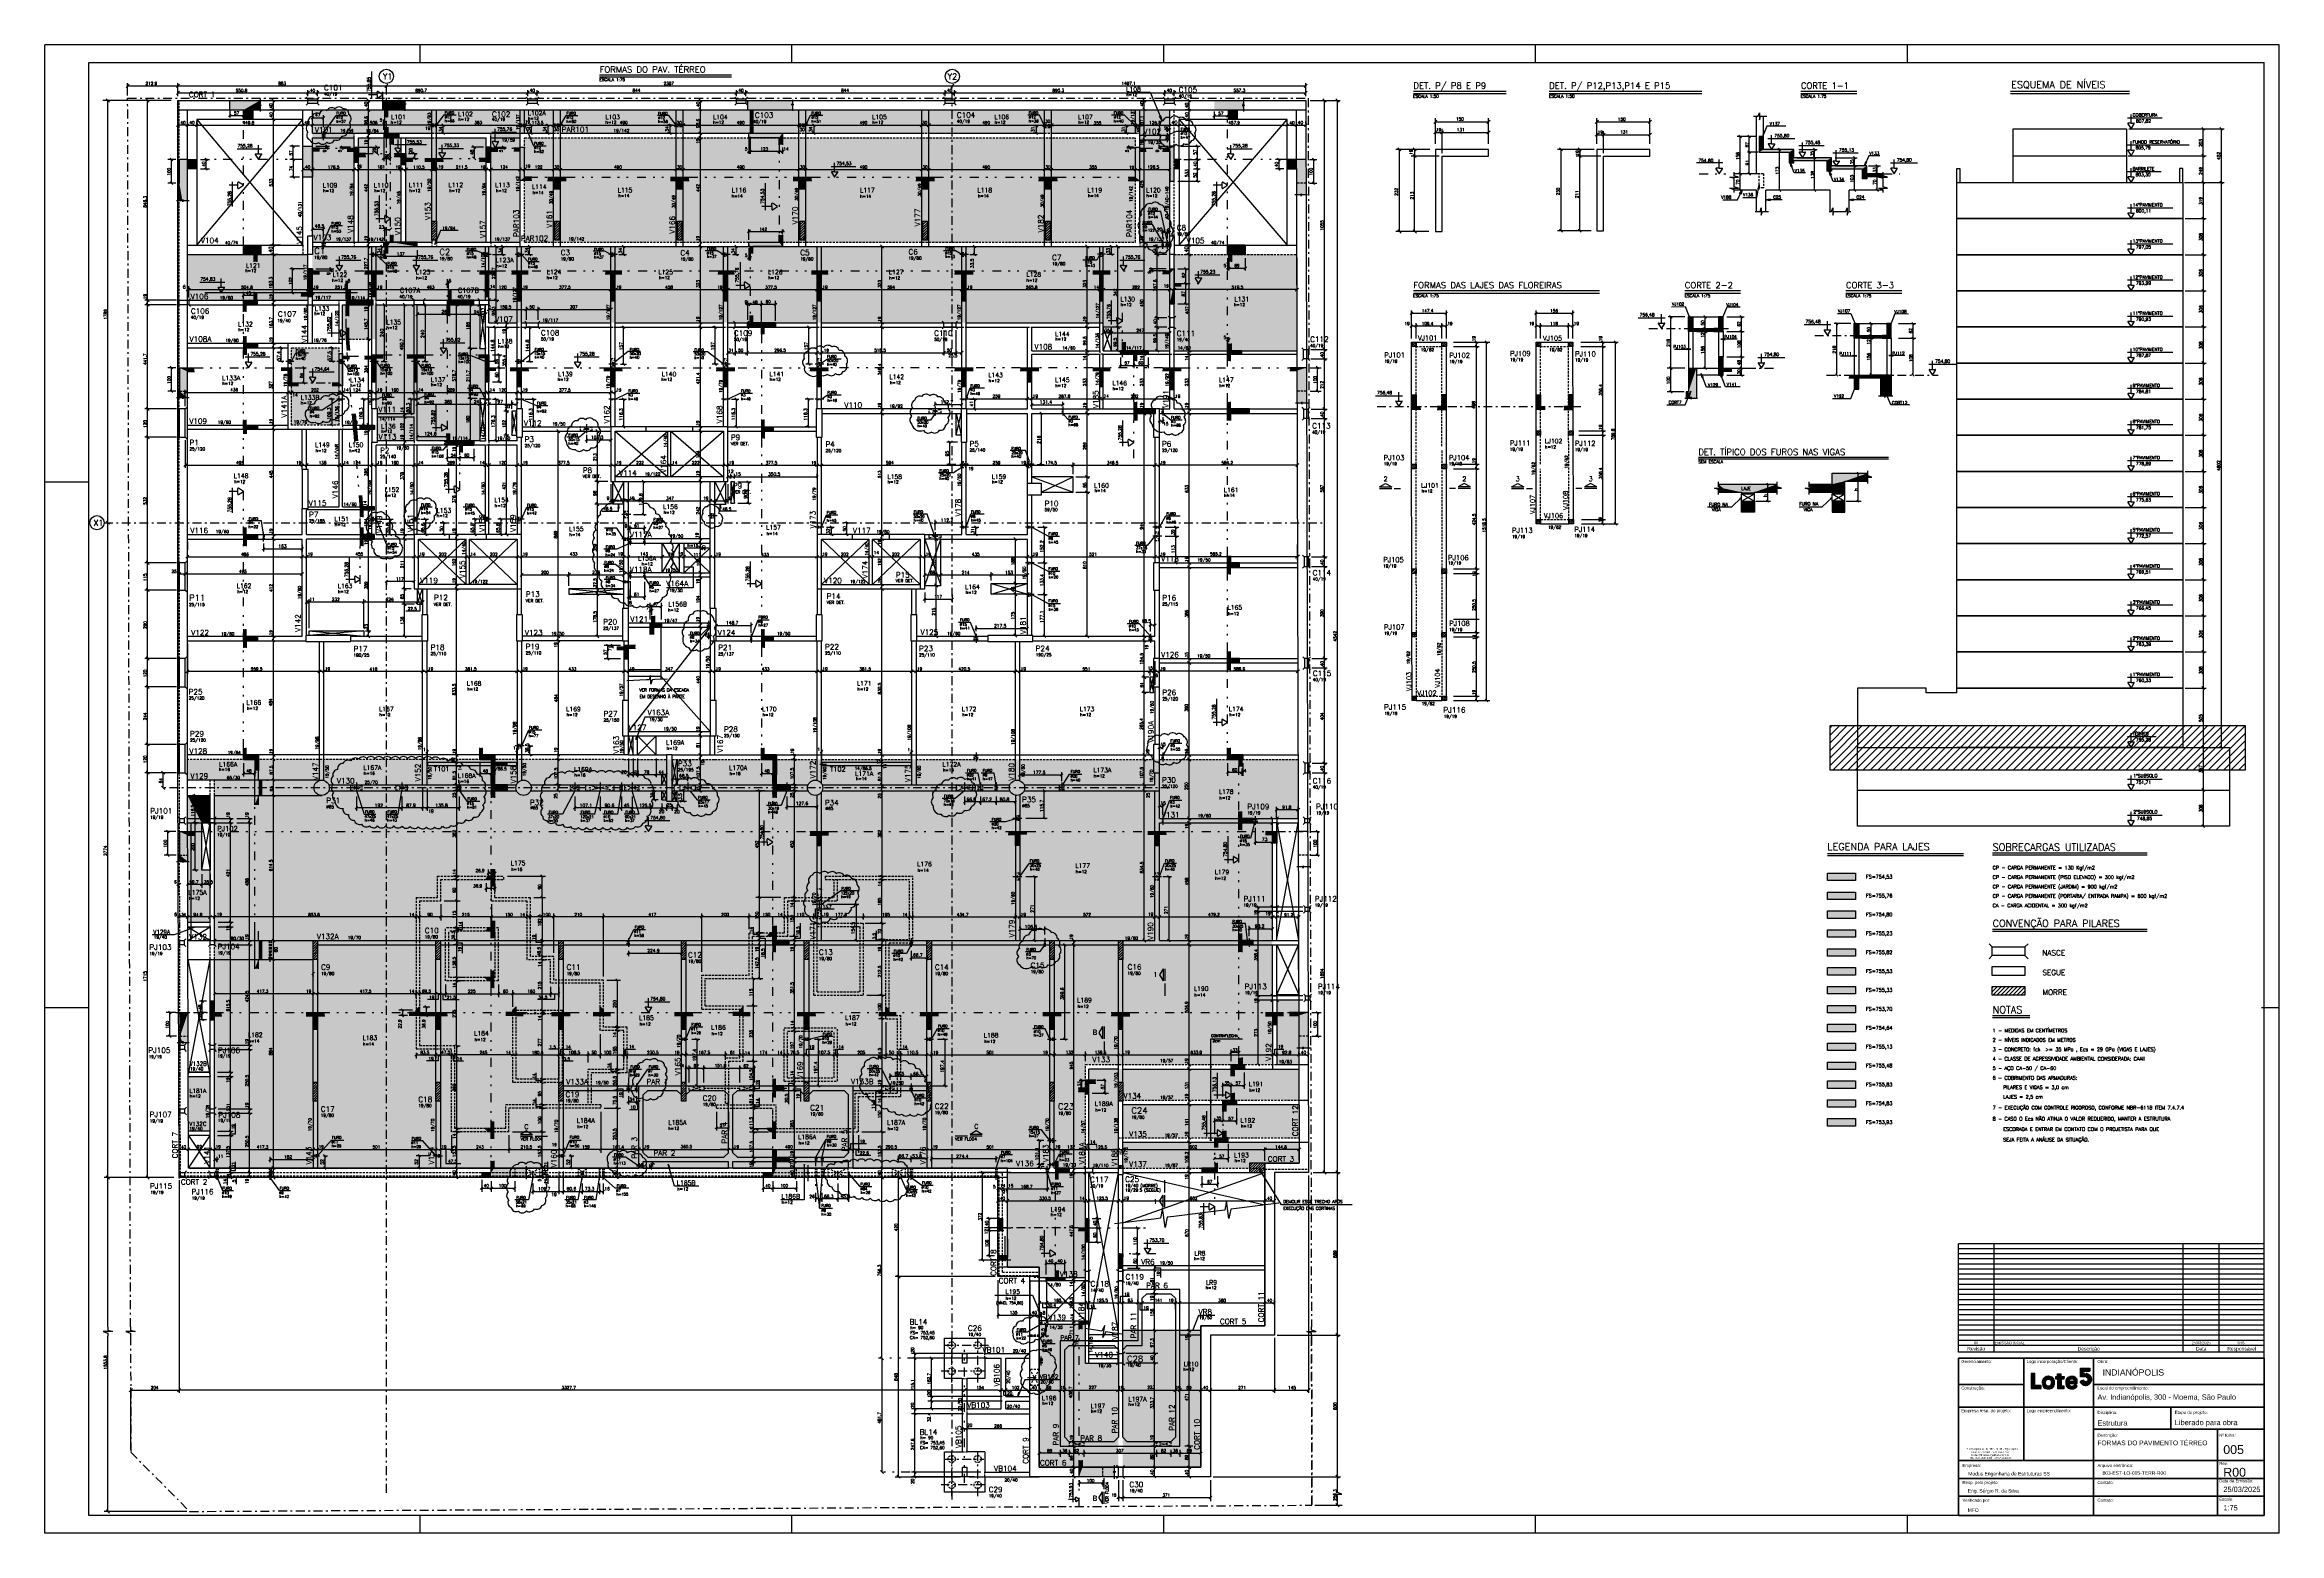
# Model space of a CAD drawing. Extents: x 64041 to 73506, y 0 to 6308.
import ezdxf

# ---------------------------------------------------------------- set-up
doc = ezdxf.new("R2010")
doc.units = 0
doc.header["$LTSCALE"] = 75
doc.header["$MEASUREMENT"] = 0
for name, pattern in [('ESTILO_TQS_0003', [1, 0.5, -0.2, 0.1, -0.2]), ('ESTILO_TQS_0004', [2, 0.5, -0.4, 0.1, -0.4, 0.1, -0.5]), ('HIDDEN2', [0.1875, 0.125, -0.0625])]:
    doc.linetypes.add(name, pattern=pattern)
doc.layers.get('0').update_dxf_attribs({"color": 3, "linetype": 'CONTINUOUS'})
for name, color, linetype in [('1', 3, 'CONTINUOUS'), ('110', 141, 'CONTINUOUS'), ('111', 51, 'CONTINUOUS'), ('114', 231, 'CONTINUOUS'), ('115', 161, 'CONTINUOUS'), ('116', 240, 'CONTINUOUS'), ('118', 160, 'CONTINUOUS'), ('122', 210, 'CONTINUOUS'), ('123', 87, 'CONTINUOUS'), ('200', 1, 'HIDDEN2'), ('204', 1, 'ESTILO_TQS_0003'), ('205', 1, 'ESTILO_TQS_0004'), ('210', 3, 'HIDDEN2'), ('212', 3, 'CONTINUOUS'), ('213', 3, 'CONTINUOUS'), ('216', 3, 'CONTINUOUS'), ('220', 5, 'CONTINUOUS'), ('221', 1, 'CONTINUOUS'), ('222', 6, 'CONTINUOUS'), ('226', 4, 'CONTINUOUS'), ('230', 3, 'CONTINUOUS'), ('231', 1, 'CONTINUOUS'), ('233', 6, 'CONTINUOUS'), ('238', 2, 'CONTINUOUS'), ('249', 1, 'CONTINUOUS'), ('250', 1, 'CONTINUOUS'), ('253', 253, 'CONTINUOUS')]:
    doc.layers.add(name, color=color, linetype=linetype)
for name, color, linetype, true_color in [('112', 7, 'CONTINUOUS', 0x9bed9e), ('113', 7, 'CONTINUOUS', 0xff850a), ('117', 7, 'CONTINUOUS', 0x009e00), ('119', 7, 'CONTINUOUS', 0xff7070), ('120', 7, 'CONTINUOUS', 0xbd9c7a), ('121', 7, 'CONTINUOUS', 0xdb70ff)]:
    doc.layers.add(name, color=color, linetype=linetype, true_color=true_color)
for name, color, linetype, lineweight in [('A-DETL-THIN', 151, 'CONTINUOUS', 30), ('G-ANNO-TTLB', 6, 'CONTINUOUS', 50), ('G-ANO-TIT', 7, 'CONTINUOUS', 9)]:
    doc.layers.add(name, color=color, linetype=linetype, lineweight=lineweight)
doc.styles.add('Arial_12', font='arial.ttf', dxfattribs={"height": 0.001})
doc.styles.add('Arial_13', font='arial.ttf', dxfattribs={"height": 0.003})
doc.styles.add('Arial_14', font='arial.ttf', dxfattribs={"height": 0.00175})
doc.styles.add('Arial_15', font='arial.ttf', dxfattribs={"height": 0.005})
doc.styles.add('Arial_16', font='arial.ttf', dxfattribs={"height": 0.0035})
doc.styles.add('Arial_17', font='arial.ttf', dxfattribs={"height": 0.0015})
doc.styles.add('Arial_5', font='arial.ttf', dxfattribs={"height": 0.002})
doc.styles.get("Standard").update_dxf_attribs({"font": 'ROMANS.SHX'})

# ---------------------------------------------------------------- blocks, each defined once
blk = doc.blocks.new('lote 5')
at = {"linetype": 'Continuous', "true_color": 0x4554a5}
h = blk.add_hatch(color=175, dxfattribs=at)
h.dxf.hatch_style = 1
h.paths.add_polyline_path([(11, 48), (5.5, 48), (0, 48), (0, 24), (0, 0), (15.5, 0), (31, 0), (31, 5), (31, 9.9), (21.2, 10.2), (11.5, 10.5), (11.2, 29.2)])
h.paths.add_polyline_path([(37.9, 30.8, 0.084936), (35.7, 25.4, 0.054013), (35, 18.7, 0.076254), (36.3, 10.3, 0.121611), (40.1, 4, 0.121091), (46.3, 0.3, 0.075213), (54.8, -1, 0.079274), (63, 0.3, 0.122166), (69.1, 4.1, 0.119298), (72.7, 10.4, 0.073422), (74, 18.9, 0.079741), (72.7, 27.2, 0.113763), (68.8, 33.6, 0.115788), (62.6, 37.5, 0.084778), (54.5, 38.9, 0.027052), (52.7, 38.8, 0.016056), (50.6, 38.5, 0.016045), (48.4, 38.1, 0.026508), (46.7, 37.6, 0.076216), (41.6, 34.8, 0.092554)])
h.paths.add_polyline_path([(50.3, 28.9, -0.127794), (54.5, 30, -0.041315), (55.8, 29.9, -0.029052), (57.3, 29.6, -0.029465), (58.7, 29.1, -0.053017), (59.7, 28.5, -0.174394), (63.1, 23.7, -0.106368), (63.5, 16.8, -0.114375), (61, 10.6, -0.218011), (56.5, 8, -0.062111), (52.1, 8.1, -0.122868), (48.9, 9.4, -0.125878), (46.7, 12, -0.066941), (45.5, 16.1, -0.079418), (45.4, 21.4, -0.106796), (47.1, 25.9, -0.122388)], flags=16)
h = blk.add_hatch(color=175, dxfattribs=at)
h.dxf.hatch_style = 1
h.paths.add_polyline_path([(84.3, -0.7), (103.3, -0.9), (103.3, 8.9), (94.5, 8.9), (94.5, 29.5), (103.5, 29.6), (104.1, 38), (94, 38), (94, 46.6), (83.1, 46.6), (83.1, 38.2), (78, 38.2), (78, 30.3), (84.6, 30.3)])
h = blk.add_hatch(color=175, dxfattribs=at)
h.dxf.hatch_style = 1
h.paths.add_polyline_path([(145.5, 22.7, 0.038669), (145.1, 27.1, 0.075044), (144.1, 30.5, 0.076697), (142.1, 33.4, 0.042002), (138.8, 36.3, 0.103568), (135.5, 37.8, 0.038688), (130.4, 38.6, 0.038727), (125, 38.6, 0.069033), (120.7, 37.6, 0.076395), (115.6, 34.8, 0.090783), (111.9, 30.7, 0.083017), (109.8, 25.2, 0.053063), (109, 18.5, 0.077839), (110.3, 10.2, 0.118578), (114, 4.1, 0.119274), (120.1, 0.3, 0.079352), (128.2, -1, 0.034827), (133.1, -0.7, 0.056094), (137.1, 0.4, 0.06475), (140.3, 2.1, 0.070678), (142.9, 4.6, 0.05252), (144.5, 7.1, 0.188977), (144.6, 8.9, 0.203461), (143.5, 10.3, 0.061382), (140.9, 11.3, 0.028075), (138.8, 11.7, 0.097756), (137.4, 11.6, 0.099528), (136.2, 10.9, 0.029702), (134.7, 9.6, -0.083794), (132.4, 7.9, -0.077181), (129.6, 7.1, -0.07687), (126.7, 7.1, -0.082035), (123.9, 8, -0.102945), (122.4, 9.3, -0.031057), (120.6, 11.9, -0.025111), (119.1, 14.6, -0.415036), (119.6, 15.8, -0.001685), (123.4, 16, -0.005312), (127.7, 16.2, -0.003368), (132.6, 16.3), (145.5, 16.5)])
h.paths.add_polyline_path([(135.6, 22.8, -0.172618), (134.7, 22.3, -0.052233), (132.7, 22.1, -0.004945), (127.7, 22.2, -0.004965), (122.8, 22.4, -0.056436), (120.8, 22.8, -0.196706), (120, 23.4, -0.167259), (119.8, 24.5, -0.166753), (121.7, 28.2, -0.123934), (125.8, 30.5, -0.124843), (130.4, 30.6, -0.170256), (133.9, 28.4, -0.031108), (134.7, 27.2, -0.028485), (135.4, 25.9, -0.029637), (135.9, 24.7, -0.077582), (136, 23.8, -0.175193)], flags=16)
h.paths.add_polyline_path([(172.9, 37.6, 0.143338), (173.6, 36.6, 0.062298), (175, 35.7, -0.052748), (176, 35, -0.029639), (177.2, 34, -0.029212), (178.2, 32.9, -0.041879), (179, 31.7, -0.026096), (179.8, 30.1, -0.101625), (180, 29, -0.101625), (179.8, 27.9, -0.026095), (179, 26.2, -0.071265), (177, 23.6, -0.101562), (174.5, 22.1, -0.11176), (171.9, 21.7, -0.101333), (169.2, 22.4, -0.029919), (168, 23.1, -0.029589), (166.9, 23.9, -0.030964), (166.1, 24.8, -0.091595), (165.7, 25.5, 0.136181), (165.1, 26.2, 0.183723), (164.4, 26.4, 0.06924), (163, 26.1, 0.008384), (160.3, 25.1, 0.02358), (158.4, 24.3, 0.030227), (156.8, 23.3, 0.03105), (155.6, 22.4, 0.166559), (155.2, 21.7, 0.208588), (155.7, 19.5, 0.04086), (158.4, 16.3, 0.042098), (161.9, 13.3, 0.062387), (165.5, 11.4, 0.146494), (176.1, 10.6, 0.142355), (185.5, 15.8, 0.142493), (190.7, 25.1, 0.14685), (189.9, 35.7, 0.073862), (187.8, 39.5, 0.055813), (184.5, 43, 0.054226), (180.3, 45.7, 0.06006), (175.8, 47.4, 0.049988), (174.2, 47.6, 0.271112), (173.5, 47.2, 0.114882), (173.1, 46, 0.007003), (172.8, 42.4, 0.011174), (172.7, 39.1, 0.080533)])
at = {"linetype": 'Continuous', "true_color": 0xadddf7}
h = blk.add_hatch(color=141, dxfattribs=at)
h.dxf.hatch_style = 1
h.paths.add_polyline_path([(185, 54.9), (185, 64.9), (156, 64.9), (156, 37.6), (169.3, 37.6), (169.3, 47.6), (164.2, 47.6), (164.2, 54.9)])
at = {"linetype": 'Continuous'}
for p, q in [((78, 30.3), (78, 38.2)), ((78, 38.2), (83.1, 38.2)), ((84.6, 30.3), (78, 30.3)), ((83, 46.6), (94, 46.6)), ((83.1, 38.2), (83.1, 46.6)), ((84.3, -0.9), (84.6, 30.3)), ((94, 46.6), (94, 38)), ((94, 38), (104.1, 38)), ((103.5, 29.6), (94.5, 29.5)), ((94.5, 29.5), (94.5, 8.9)), ((94.5, 8.9), (103.3, 8.9)), ((103.3, 8.9), (103.3, -0.9)), ((104.1, 38), (103.5, 29.6)), ((156, 37.6), (156, 64.9)), ((156, 64.9), (185, 64.9)), ((169.3, 37.6), (156, 37.6)), ((164.2, 47.6), (164.2, 54.9)), ((164.2, 54.9), (185, 54.9)), ((169.3, 47.6), (164.2, 47.6)), ((169.3, 47.6), (169.3, 37.6)), ((185, 64.9), (185, 54.9)), ((103.3, -0.9), (84.3, -0.7))]:
    blk.add_line(p, q, dxfattribs=at)
blk.add_lwpolyline([(0, 24), (0, 0), (15.5, 0), (31, 0), (31, 5), (31, 9.9), (21.2, 10.2), (11.5, 10.5), (11.2, 29.2), (11, 48), (5.5, 48), (0, 48)], close=True)
for points in [[(46.7, 37.6, 0.076216), (41.6, 34.8, 0.092553), (37.9, 30.8, 0.084937), (35.7, 25.4, 0.054013), (35, 18.7, 0.076254), (36.3, 10.3, 0.12161), (40.1, 4, 0.121091), (46.3, 0.3, 0.075213), (54.8, -1, 0.079274), (63, 0.3, 0.122165), (69.1, 4.1, 0.119298), (72.7, 10.4, 0.073422), (74, 18.9, 0.079741), (72.7, 27.2, 0.113746), (68.8, 33.6, 0.115805), (62.6, 37.5, 0.084778), (54.5, 38.9, 0.027052), (52.7, 38.8, 0.016056), (50.6, 38.5, 0.016045), (48.4, 38.1, 0.026508)], [(59.7, 28.5, -0.174394), (63.1, 23.7, -0.106368), (63.5, 16.8, -0.114376), (61, 10.6, -0.218011), (56.5, 8, -0.062111), (52.1, 8.1, -0.122867), (48.9, 9.4, -0.125878), (46.7, 12, -0.066936), (45.5, 16.1, -0.079422), (45.4, 21.4, -0.106796), (47.1, 25.9, -0.122396), (50.3, 28.9, -0.127791), (54.5, 30, -0.041309), (55.8, 29.9, -0.029057), (57.3, 29.6, -0.02946), (58.7, 29.1, -0.053017)], [(120.7, 37.6, 0.076392), (115.6, 34.8, 0.090789), (111.9, 30.7, 0.083014), (109.8, 25.2, 0.053063), (109, 18.5, 0.077839), (110.3, 10.2, 0.118577), (114, 4.1, 0.119274), (120.1, 0.3, 0.079352), (128.2, -1, 0.034827), (133.1, -0.7, 0.056094), (137.1, 0.4, 0.06475), (140.3, 2.1, 0.070679), (142.9, 4.6, 0.052519), (144.5, 7.1, 0.188977), (144.6, 8.9, 0.203461), (143.5, 10.3, 0.061383), (140.9, 11.3, 0.028074), (138.8, 11.7, 0.097756), (137.4, 11.6, 0.099528), (136.2, 10.9, 0.029702), (134.7, 9.6, -0.083794), (132.4, 7.9, -0.077181), (129.6, 7.1, -0.076871), (126.7, 7.1, -0.082035), (123.9, 8, -0.102944), (122.4, 9.3, -0.031057), (120.6, 11.9, -0.025111), (119.1, 14.6, -0.317534), (119.3, 15.7, -0.184471), (119.8, 15.8, -0.00161), (123.4, 16, -0.005312), (127.7, 16.2, -0.003368), (132.6, 16.3), (145.5, 16.5), (145.5, 22.7, 0.038669), (145.1, 27.1, 0.075045), (144.1, 30.5, 0.076697), (142.1, 33.4, 0.042002), (138.8, 36.3, 0.103568), (135.5, 37.8, 0.038694), (130.4, 38.6, 0.038721), (125, 38.6, 0.069033)], [(133.9, 28.4, -0.031108), (134.7, 27.2, -0.028484), (135.4, 25.9, -0.029638), (135.9, 24.7, -0.077582), (136, 23.8, -0.175194), (135.6, 22.8, -0.172618), (134.7, 22.3, -0.052233), (132.7, 22.1, -0.004945), (127.7, 22.2, -0.004965), (122.8, 22.4, -0.056436), (120.8, 22.8, -0.196706), (120, 23.4, -0.167259), (119.8, 24.5, -0.166753), (121.7, 28.2, -0.123934), (125.8, 30.5, -0.124843), (130.4, 30.6, -0.170257)], [(172.8, 42.4, 0.011176), (172.7, 39.1, 0.080533), (172.9, 37.6, 0.143338), (173.6, 36.6, 0.062298), (175, 35.7, -0.052748), (176, 35, -0.029614), (177.2, 34, -0.029236), (178.2, 32.9, -0.041879), (179, 31.7, -0.026096), (179.8, 30.1, -0.101625), (180, 29, -0.101625), (179.8, 27.9, -0.026096), (179, 26.2, -0.071264), (177, 23.6, -0.101562), (174.5, 22.1, -0.11176), (171.9, 21.7, -0.101332), (169.2, 22.4, -0.029919), (168, 23.1, -0.029589), (166.9, 23.9, -0.030964), (166.1, 24.8, -0.091595), (165.7, 25.5, 0.136181), (165.1, 26.2, 0.183723), (164.4, 26.4, 0.06924), (163, 26.1, 0.008384), (160.3, 25.1, 0.023581), (158.4, 24.3, 0.030227), (156.8, 23.3, 0.03105), (155.6, 22.4, 0.166559), (155.2, 21.7, 0.208588), (155.7, 19.5, 0.04086), (158.4, 16.3, 0.042098), (161.9, 13.3, 0.062386), (165.5, 11.4, 0.146494), (176.1, 10.6, 0.142355), (185.5, 15.8, 0.142493), (190.7, 25.1, 0.14685), (189.9, 35.7, 0.073863), (187.8, 39.5, 0.055813), (184.5, 43, 0.054226), (180.3, 45.7, 0.06006), (175.8, 47.4, 0.049987), (174.2, 47.6, 0.271111), (173.5, 47.2, 0.114883), (173.1, 46, 0.007002)]]:
    blk.add_lwpolyline(points, format="xyb", close=True)
blk = doc.blocks.new('LINCOR', base_point=(1362040.68671, 441923.660668))
blk.add_lwpolyline([(1362040.68671, 441923.660668), (1362041.020044, 441923.660668), (1362041.18671, 441924.160668), (1362041.18671, 441923.160668), (1362041.353377, 441923.660668), (1362041.68671, 441923.660668)])
blk = doc.blocks.new('_HEB62A6EED5-000', base_point=(588885.539592, 109504.88121))
for p, q in [((592476.2109, 108036.203498), (592644.600948, 108204.593547)), ((592476.2109, 108068.023303), (592612.781143, 108204.593547)), ((592476.2109, 108099.843109), (592580.961338, 108204.593547)), ((592476.2109, 108131.662914), (592549.141533, 108204.593547)), ((592476.2109, 108163.482719), (592517.321728, 108204.593547)), ((592476.2109, 108195.302524), (592485.501922, 108204.593547)), ((592487.52526, 108015.698054), (592676.420753, 108204.593547)), ((592519.345065, 108015.698054), (592708.240559, 108204.593547)), ((592551.16487, 108015.698054), (592740.060364, 108204.593547)), ((592582.984675, 108015.698054), (592771.880169, 108204.593547)), ((592614.804481, 108015.698054), (592803.699974, 108204.593547)), ((592646.624286, 108015.698054), (592835.519779, 108204.593547)), ((592678.444091, 108015.698054), (592867.339584, 108204.593547)), ((592710.263896, 108015.698054), (592899.159389, 108204.593547)), ((592742.083701, 108015.698054), (592930.979195, 108204.593547)), ((592773.903506, 108015.698054), (592962.799, 108204.593547)), ((592805.723312, 108015.698054), (592994.618805, 108204.593547)), ((592837.543117, 108015.698054), (593026.43861, 108204.593547)), ((592869.362922, 108015.698054), (593058.258415, 108204.593547)), ((592901.182727, 108015.698054), (593090.07822, 108204.593547)), ((592933.002532, 108015.698054), (593121.898026, 108204.593547)), ((592964.822337, 108015.698054), (593153.717831, 108204.593547)), ((592996.642142, 108015.698054), (593185.537636, 108204.593547)), ((593028.461948, 108015.698054), (593217.357441, 108204.593547)), ((593060.281753, 108015.698054), (593249.177246, 108204.593547)), ((593092.101558, 108015.698054), (593280.997051, 108204.593547)), ((593123.921363, 108015.698054), (593312.816856, 108204.593547)), ((593155.741168, 108015.698054), (593344.636662, 108204.593547)), ((593187.560973, 108015.698054), (593376.456467, 108204.593547)), ((593219.380779, 108015.698054), (593408.276272, 108204.593547)), ((593251.200584, 108015.698054), (593440.096077, 108204.593547)), ((593283.020389, 108015.698054), (593471.915882, 108204.593547)), ((593314.840194, 108015.698054), (593503.735687, 108204.593547)), ((593346.659999, 108015.698054), (593535.555493, 108204.593547)), ((593378.479804, 108015.698054), (593567.375298, 108204.593547)), ((593410.299609, 108015.698054), (593599.195103, 108204.593547)), ((593442.119415, 108015.698054), (593631.014908, 108204.593547)), ((593473.93922, 108015.698054), (593662.834713, 108204.593547)), ((593505.759025, 108015.698054), (593694.654518, 108204.593547)), ((593537.57883, 108015.698054), (593726.474323, 108204.593547)), ((593569.398635, 108015.698054), (593758.294129, 108204.593547)), ((593601.21844, 108015.698054), (593790.113934, 108204.593547)), ((593633.038246, 108015.698054), (593821.933739, 108204.593547)), ((593664.858051, 108015.698054), (593853.753544, 108204.593547)), ((593696.677856, 108015.698054), (593885.573349, 108204.593547)), ((593728.497661, 108015.698054), (593917.393154, 108204.593547)), ((593760.317466, 108015.698054), (593949.21296, 108204.593547)), ((593792.137271, 108015.698054), (593981.032765, 108204.593547)), ((593823.957076, 108015.698054), (594012.85257, 108204.593547)), ((593855.776882, 108015.698054), (594044.672375, 108204.593547)), ((593887.596687, 108015.698054), (594076.49218, 108204.593547)), ((593919.416492, 108015.698054), (594108.311985, 108204.593547)), ((593951.236297, 108015.698054), (594140.13179, 108204.593547)), ((593983.056102, 108015.698054), (594171.951596, 108204.593547)), ((594014.875907, 108015.698054), (594203.771401, 108204.593547)), ((594046.695713, 108015.698054), (594234.26457, 108203.266911)), ((594078.515518, 108015.698054), (594234.26457, 108171.447106)), ((594110.335323, 108015.698054), (594234.26457, 108139.627301)), ((594142.155128, 108015.698054), (594234.26457, 108107.807496)), ((594173.974933, 108015.698054), (594234.26457, 108075.987691)), ((594205.794738, 108015.698054), (594234.26457, 108044.167885))]:
    blk.add_line(p, q)
blk = doc.blocks.new('_HD52A70B891-013')
for p, q in [((2686.830973, -3136.19337), (2721.990759, -3101.033584)), ((2686.830973, -3125.586768), (2711.384157, -3101.033584)), ((2686.830973, -3114.980166), (2700.777556, -3101.033584)), ((2686.830973, -3104.373565), (2690.170954, -3101.033584)), ((2692.597361, -3141.033584), (2732.597361, -3101.033584)), ((2703.203962, -3141.033584), (2743.203963, -3101.033584)), ((2713.810564, -3141.033584), (2751.831957, -3103.012191)), ((2724.417166, -3141.033584), (2751.831957, -3113.618793)), ((2735.023768, -3141.033584), (2751.831957, -3124.225394)), ((2745.630369, -3141.033584), (2751.831957, -3134.831996))]:
    blk.add_line(p, q)
blk = doc.blocks.new('FERCOR')
blk.add_circle((0, 0), 1)
blk = doc.blocks.new('_HFD8E5DFE43-000', base_point=(210496.960555, 18146.312154))
for p, q in [((210251.542452, 19110.046647), (210266.818929, 19125.323124)), ((210251.542452, 19120.653249), (210256.212327, 19125.323124)), ((210251.542452, 19099.440046), (210268.398543, 19116.296136)), ((210251.542452, 19088.833444), (210265.094847, 19102.385839)), ((210251.542452, 19078.226842), (210261.791152, 19088.475542)), ((210251.542452, 19067.620241), (210258.487456, 19074.565244)), ((210251.542452, 19057.013639), (210255.18376, 19060.654947)), ((210251.542452, 19046.407037), (210251.880065, 19046.74465)), ((210251.880065, 19046.74465), (210270.542452, 19065.407037)), ((210255.18376, 19060.654947), (210270.542452, 19076.013639)), ((210258.487456, 19074.565244), (210270.542452, 19086.620241)), ((210261.065141, 19045.323124), (210270.542452, 19054.800435)), ((210261.791152, 19088.475542), (210270.542452, 19097.226842)), ((210265.094847, 19102.385839), (210270.542452, 19107.833444)), ((210268.398543, 19116.296136), (210270.542452, 19118.440046))]:
    blk.add_line(p, q)
blk = doc.blocks.new('_HFD8E5DFE43-001', base_point=(210496.960555, 18146.312154))
for p, q in [((210771.542452, 19110.323163), (210786.542413, 19125.323124)), ((210771.542452, 19120.929765), (210775.935811, 19125.323124)), ((210771.542452, 19099.716562), (210788.484671, 19116.65878)), ((210771.542452, 19089.10996), (210785.180975, 19102.748483)), ((210771.542452, 19078.503358), (210781.87728, 19088.838185)), ((210771.542452, 19067.896756), (210778.573584, 19074.927888)), ((210771.542452, 19057.290155), (210775.269888, 19061.017591)), ((210771.542452, 19046.683553), (210771.966193, 19047.107293)), ((210771.966193, 19047.107293), (210790.542452, 19065.683553)), ((210775.269888, 19061.017591), (210790.542452, 19076.290155)), ((210778.573584, 19074.927888), (210790.542452, 19086.896756)), ((210780.788625, 19045.323124), (210790.542452, 19055.076951)), ((210781.87728, 19088.838185), (210790.542452, 19097.503358)), ((210785.180975, 19102.748483), (210790.542452, 19108.10996)), ((210788.484671, 19116.65878), (210790.542452, 19118.716562))]:
    blk.add_line(p, q)
blk = doc.blocks.new('_HFD8E5DFE43-002', base_point=(210496.960555, 18146.312154))
for p, q in [((211291.542452, 19110.599679), (211306.265897, 19125.323124)), ((211291.542452, 19121.206281), (211295.659295, 19125.323124)), ((211291.542452, 19099.993077), (211308.570799, 19117.021424)), ((211291.542452, 19089.386476), (211305.267103, 19103.111126)), ((211291.542452, 19078.779874), (211301.963407, 19089.200829)), ((211291.542452, 19068.173272), (211298.659712, 19075.290532)), ((211291.542452, 19057.566671), (211295.356016, 19061.380234)), ((211291.542452, 19046.960069), (211292.052321, 19047.469937)), ((211292.052321, 19047.469937), (211310.542452, 19065.960069)), ((211295.356016, 19061.380234), (211310.542452, 19076.566671)), ((211298.659712, 19075.290532), (211310.542452, 19087.173272)), ((211300.512109, 19045.323124), (211310.542452, 19055.353467)), ((211301.963407, 19089.200829), (211310.542452, 19097.779874)), ((211305.267103, 19103.111126), (211310.542452, 19108.386476)), ((211308.570799, 19117.021424), (211310.542452, 19118.993077))]:
    blk.add_line(p, q)
blk = doc.blocks.new('_HFD8E5DFE43-003', base_point=(210496.960555, 18146.312154))
for p, q in [((211811.542452, 19110.876195), (211825.989381, 19125.323124)), ((211811.542452, 19121.482797), (211815.382779, 19125.323124)), ((211811.542452, 19100.269593), (211828.656927, 19117.384067)), ((211811.542452, 19089.662991), (211825.353231, 19103.47377)), ((211811.542452, 19079.05639), (211822.049535, 19089.563473)), ((211811.542452, 19068.449788), (211818.74584, 19075.653175)), ((211811.542452, 19057.843186), (211815.442144, 19061.742878)), ((211811.542452, 19047.236585), (211812.138448, 19047.832581)), ((211812.138448, 19047.832581), (211830.542452, 19066.236585)), ((211815.442144, 19061.742878), (211830.542452, 19076.843186)), ((211818.74584, 19075.653175), (211830.542452, 19087.449788)), ((211820.235593, 19045.323124), (211830.542452, 19055.629983)), ((211822.049535, 19089.563473), (211830.542452, 19098.05639)), ((211825.353231, 19103.47377), (211830.542452, 19108.662991)), ((211828.656927, 19117.384067), (211830.542452, 19119.269593))]:
    blk.add_line(p, q)
blk = doc.blocks.new('_HFD8E5DFE43-004', base_point=(210496.960555, 18146.312154))
for p, q in [((212331.542452, 19111.152711), (212345.712865, 19125.323124)), ((212331.542452, 19121.759312), (212335.106264, 19125.323124)), ((212348.743054, 19117.746711), (212350.542452, 19119.546109)), ((212331.542452, 19100.546109), (212348.743054, 19117.746711)), ((212331.542452, 19089.939507), (212345.439359, 19103.836414)), ((212331.542452, 19079.332906), (212342.135663, 19089.926116)), ((212331.542452, 19068.726304), (212338.831968, 19076.015819)), ((212331.542452, 19058.119702), (212335.528272, 19062.105522)), ((212331.542452, 19047.5131), (212332.224576, 19048.195224)), ((212332.224576, 19048.195224), (212350.542452, 19066.5131)), ((212335.528272, 19062.105522), (212350.542452, 19077.119702)), ((212338.831968, 19076.015819), (212350.542452, 19087.726304)), ((212339.959077, 19045.323124), (212350.542452, 19055.906499)), ((212342.135663, 19089.926116), (212350.542452, 19098.332906)), ((212345.439359, 19103.836414), (212350.542452, 19108.939507))]:
    blk.add_line(p, q)
blk = doc.blocks.new('_HFD8E5DFE43-005', base_point=(210496.960555, 18146.312154))
for p, q in [((209226.009184, 16069.259053), (209242.070764, 16085.320633)), ((209226.009184, 16079.865654), (209231.464162, 16085.320633)), ((209226.009184, 16058.652451), (209242.620734, 16075.264001)), ((209226.009184, 16048.045849), (209239.317038, 16061.353704)), ((209226.009184, 16037.439248), (209236.013343, 16047.443406)), ((209226.009184, 16026.832646), (209232.709647, 16033.533109)), ((209226.009184, 16016.226044), (209229.405952, 16019.622812)), ((209226.009184, 16005.619442), (209226.102256, 16005.712514)), ((209226.102256, 16005.712514), (209245.009184, 16024.619442)), ((209229.405952, 16019.622812), (209245.009184, 16035.226044)), ((209232.709647, 16033.533109), (209245.009184, 16045.832646)), ((209236.013343, 16047.443406), (209245.009184, 16056.439248)), ((209236.316976, 16005.320633), (209245.009184, 16014.012841)), ((209239.317038, 16061.353704), (209245.009184, 16067.045849)), ((209242.620734, 16075.264001), (209245.009184, 16077.652451))]:
    blk.add_line(p, q)
blk = doc.blocks.new('_HFD8E5DFE43-006', base_point=(210496.960555, 18146.312154))
for p, q in [((209746.009184, 16069.535569), (209761.794248, 16085.320633)), ((209746.009184, 16080.14217), (209751.187647, 16085.320633)), ((209746.009184, 16058.928967), (209762.706862, 16075.626645)), ((209746.009184, 16048.322365), (209759.403166, 16061.716347)), ((209746.009184, 16037.715763), (209756.099471, 16047.80605)), ((209746.009184, 16027.109162), (209752.795775, 16033.895753)), ((209746.009184, 16016.50256), (209749.492079, 16019.985455)), ((209746.009184, 16005.895958), (209746.188384, 16006.075158)), ((209746.188384, 16006.075158), (209765.009184, 16024.895958)), ((209749.492079, 16019.985455), (209765.009184, 16035.50256)), ((209752.795775, 16033.895753), (209765.009184, 16046.109162)), ((209756.04046, 16005.320633), (209765.009184, 16014.289357)), ((209756.099471, 16047.80605), (209765.009184, 16056.715763)), ((209759.403166, 16061.716347), (209765.009184, 16067.322365)), ((209762.706862, 16075.626645), (209765.009184, 16077.928967))]:
    blk.add_line(p, q)
blk = doc.blocks.new('_HFD8E5DFE43-007', base_point=(210496.960555, 18146.312154))
for p, q in [((210266.009184, 16069.812084), (210281.517733, 16085.320633)), ((210266.009184, 16080.418686), (210270.911131, 16085.320633)), ((210266.009184, 16059.205483), (210282.79299, 16075.989288)), ((210266.009184, 16048.598881), (210279.489294, 16062.078991)), ((210266.009184, 16037.992279), (210276.185599, 16048.168694)), ((210266.009184, 16027.385678), (210272.881903, 16034.258396)), ((210266.009184, 16016.779076), (210269.578207, 16020.348099)), ((210266.009184, 16006.172474), (210266.274512, 16006.437802)), ((210266.274512, 16006.437802), (210285.009184, 16025.172474)), ((210269.578207, 16020.348099), (210285.009184, 16035.779076)), ((210272.881903, 16034.258396), (210285.009184, 16046.385678)), ((210275.763945, 16005.320633), (210285.009184, 16014.565872)), ((210276.185599, 16048.168694), (210285.009184, 16056.992279)), ((210279.489294, 16062.078991), (210285.009184, 16067.598881)), ((210282.79299, 16075.989288), (210285.009184, 16078.205483))]:
    blk.add_line(p, q)
blk = doc.blocks.new('_HFD8E5DFE43-008', base_point=(210496.960555, 18146.312154))
for p, q in [((210786.009184, 16070.0886), (210801.241378, 16085.320794)), ((210786.009184, 16080.695202), (210790.634776, 16085.320794)), ((210786.009184, 16059.481999), (210802.879067, 16076.351882)), ((210786.009184, 16048.875397), (210799.575372, 16062.441585)), ((210786.009184, 16038.268795), (210796.271676, 16048.531287)), ((210786.009184, 16027.662193), (210792.967981, 16034.62099)), ((210786.009184, 16017.055592), (210789.664285, 16020.710693)), ((210786.009184, 16006.44899), (210786.360589, 16006.800395)), ((210786.360589, 16006.800395), (210805.009184, 16025.44899)), ((210789.664285, 16020.710693), (210805.009184, 16036.055592)), ((210792.967981, 16034.62099), (210805.009184, 16046.662193)), ((210795.48759, 16005.320794), (210805.009184, 16014.842388)), ((210796.271676, 16048.531287), (210805.009184, 16057.268795)), ((210799.575372, 16062.441585), (210805.009184, 16067.875397)), ((210802.879067, 16076.351882), (210805.009184, 16078.481999))]:
    blk.add_line(p, q)
blk = doc.blocks.new('_HFD8E5DFE43-009', base_point=(210496.960555, 18146.312154))
for p, q in [((211306.009184, 16070.365116), (211320.964862, 16085.320794)), ((211306.009184, 16080.971718), (211310.35826, 16085.320794)), ((211306.009184, 16059.758514), (211322.965195, 16076.714526)), ((211306.009184, 16049.151913), (211319.6615, 16062.804228)), ((211306.009184, 16038.545311), (211316.357804, 16048.893931)), ((211306.009184, 16027.938709), (211313.054108, 16034.983634)), ((211306.009184, 16017.332107), (211309.750413, 16021.073336)), ((211306.009184, 16006.725506), (211306.446717, 16007.163039)), ((211306.446717, 16007.163039), (211325.009184, 16025.725506)), ((211309.750413, 16021.073336), (211325.009184, 16036.332107)), ((211313.054108, 16034.983634), (211325.009184, 16046.938709)), ((211315.211074, 16005.320794), (211325.009184, 16015.118904)), ((211316.357804, 16048.893931), (211325.009184, 16057.545311)), ((211319.6615, 16062.804228), (211325.009184, 16068.151913)), ((211322.965195, 16076.714526), (211325.009184, 16078.758514))]:
    blk.add_line(p, q)
blk = doc.blocks.new('_HFD8E5DFE43-010', base_point=(210496.960555, 18146.312154))
for p, q in [((211826.009184, 16070.641632), (211840.688346, 16085.320794)), ((211826.009184, 16081.248234), (211830.081745, 16085.320794)), ((211826.009184, 16060.03503), (211843.051323, 16077.077169)), ((211826.009184, 16049.428428), (211839.747628, 16063.166872)), ((211826.009184, 16038.821827), (211836.443932, 16049.256575)), ((211826.009184, 16028.215225), (211833.140236, 16035.346277)), ((211826.009184, 16017.608623), (211829.836541, 16021.43598)), ((211826.009184, 16007.002022), (211826.532845, 16007.525683)), ((211826.532845, 16007.525683), (211845.009184, 16026.002022)), ((211829.836541, 16021.43598), (211845.009184, 16036.608623)), ((211833.140236, 16035.346277), (211845.009184, 16047.215225)), ((211834.934558, 16005.320794), (211845.009184, 16015.39542)), ((211836.443932, 16049.256575), (211845.009184, 16057.821827)), ((211839.747628, 16063.166872), (211845.009184, 16068.428428)), ((211843.051323, 16077.077169), (211845.009184, 16079.03503))]:
    blk.add_line(p, q)
blk = doc.blocks.new('_HFD8E5DFE43-011', base_point=(210496.960555, 18146.312154))
for p, q in [((212346.009184, 16070.918148), (212360.411831, 16085.320794)), ((212346.009184, 16081.524749), (212349.805229, 16085.320794)), ((212346.009184, 16060.311546), (212363.137451, 16077.439813)), ((212346.009184, 16049.704944), (212359.833755, 16063.529516)), ((212346.009184, 16039.098343), (212356.53006, 16049.619218)), ((212346.009184, 16028.491741), (212353.226364, 16035.708921)), ((212346.009184, 16017.885139), (212349.922669, 16021.798624)), ((212346.009184, 16007.278537), (212346.618973, 16007.888326)), ((212346.618973, 16007.888326), (212365.009184, 16026.278537)), ((212349.922669, 16021.798624), (212365.009184, 16036.885139)), ((212353.226364, 16035.708921), (212365.009184, 16047.491741)), ((212354.658043, 16005.320794), (212365.009184, 16015.671936)), ((212356.53006, 16049.619218), (212365.009184, 16058.098343)), ((212359.833755, 16063.529516), (212365.009184, 16068.704944)), ((212363.137451, 16077.439813), (212365.009184, 16079.311546))]:
    blk.add_line(p, q)
blk = doc.blocks.new('_HFD8E5DFE43-012', base_point=(210496.960555, 18146.312154))
for p, q in [((212633.528122, 16072.058839), (212646.803885, 16085.334603)), ((212633.528122, 16082.665441), (212636.197284, 16085.334603)), ((212633.528122, 16061.452237), (212651.007385, 16078.9315)), ((212633.528122, 16050.845635), (212647.703689, 16065.021203)), ((212633.528122, 16040.239034), (212644.399994, 16051.110906)), ((212633.528122, 16029.632432), (212641.096298, 16037.200608)), ((212633.528122, 16019.02583), (212637.792603, 16023.290311)), ((212633.528122, 16008.419229), (212634.488907, 16009.380014)), ((212634.488907, 16009.380014), (212652.528122, 16027.419229)), ((212637.792603, 16023.290311), (212652.528122, 16038.02583)), ((212641.050097, 16005.334603), (212652.528122, 16016.812627)), ((212641.096298, 16037.200608), (212652.528122, 16048.632432)), ((212644.399994, 16051.110906), (212652.528122, 16059.239034)), ((212647.703689, 16065.021203), (212652.528122, 16069.845635)), ((212651.007385, 16078.9315), (212652.528122, 16080.452237)), ((212651.656699, 16005.334603), (212652.528122, 16006.206025))]:
    blk.add_line(p, q)
blk = doc.blocks.new('_HFD8E5DFE43-013', base_point=(210496.960555, 18146.312154))
for p, q in [((209226.009184, 15485.895958), (209235.433859, 15495.320633)), ((209226.009184, 15475.289357), (209244.687967, 15493.968139)), ((209226.009184, 15464.682755), (209241.384271, 15480.057842)), ((209226.009184, 15454.076153), (209238.080576, 15466.147545)), ((209226.009184, 15443.469551), (209234.77688, 15452.237247)), ((209226.009184, 15432.86295), (209231.473184, 15438.32695)), ((209228.169489, 15424.416653), (209245.009184, 15441.256348)), ((209229.680071, 15415.320633), (209245.009184, 15430.649746)), ((209231.473184, 15438.32695), (209245.009184, 15451.86295)), ((209234.77688, 15452.237247), (209245.009184, 15462.469551)), ((209238.080576, 15466.147545), (209245.009184, 15473.076153)), ((209241.384271, 15480.057842), (209245.009184, 15483.682755)), ((209244.687967, 15493.968139), (209245.009184, 15494.289357)), ((209226.009184, 15422.256348), (209228.169489, 15424.416653)), ((209240.286672, 15415.320633), (209245.009184, 15420.043145))]:
    blk.add_line(p, q)
blk = doc.blocks.new('_HFD8E5DFE43-014', base_point=(210496.960555, 18146.312154))
for p, q in [((209746.009184, 15486.172474), (209755.157343, 15495.320633)), ((209746.009184, 15475.565872), (209764.774095, 15494.330783)), ((209746.009184, 15464.959271), (209761.470399, 15480.420486)), ((209746.009184, 15454.352669), (209758.166704, 15466.510188)), ((209746.009184, 15443.746067), (209754.863008, 15452.599891)), ((209746.009184, 15433.139466), (209751.559312, 15438.689594)), ((209748.255617, 15424.779296), (209765.009184, 15441.532864)), ((209749.403555, 15415.320633), (209765.009184, 15430.926262)), ((209751.559312, 15438.689594), (209765.009184, 15452.139466)), ((209754.863008, 15452.599891), (209765.009184, 15462.746067)), ((209758.166704, 15466.510188), (209765.009184, 15473.352669)), ((209761.470399, 15480.420486), (209765.009184, 15483.959271)), ((209764.774095, 15494.330783), (209765.009184, 15494.565872)), ((209746.009184, 15422.532864), (209748.255617, 15424.779296)), ((209760.010157, 15415.320633), (209765.009184, 15420.31966))]:
    blk.add_line(p, q)
blk = doc.blocks.new('_HFD8E5DFE43-015', base_point=(210496.960555, 18146.312154))
for p, q in [((210266.009184, 15486.44899), (210274.880827, 15495.320633)), ((210266.009184, 15475.842388), (210284.860223, 15494.693427)), ((210266.009184, 15465.235786), (210281.556527, 15480.783129)), ((210266.009184, 15454.629185), (210278.252831, 15466.872832)), ((210266.009184, 15444.022583), (210274.949136, 15452.962535)), ((210266.009184, 15433.415981), (210271.64544, 15439.052237)), ((210268.341745, 15425.14194), (210285.009184, 15441.80938)), ((210269.127039, 15415.320633), (210285.009184, 15431.202778)), ((210271.64544, 15439.052237), (210285.009184, 15452.415981)), ((210274.949136, 15452.962535), (210285.009184, 15463.022583)), ((210278.252831, 15466.872832), (210285.009184, 15473.629185)), ((210281.556527, 15480.783129), (210285.009184, 15484.235786)), ((210284.860223, 15494.693427), (210285.009184, 15494.842388)), ((210266.009184, 15422.80938), (210268.341745, 15425.14194)), ((210279.733641, 15415.320633), (210285.009184, 15420.596176))]:
    blk.add_line(p, q)
blk = doc.blocks.new('_HFD8E5DFE43-016', base_point=(210496.960555, 18146.312154))
for p, q in [((210786.059071, 15486.775393), (210794.604311, 15495.320633)), ((210786.059071, 15476.168791), (210805.011776, 15495.121496)), ((210786.059071, 15465.562189), (210801.708081, 15481.211199)), ((210786.059071, 15454.955588), (210798.404385, 15467.300901)), ((210786.059071, 15444.348986), (210795.100689, 15453.390604)), ((210786.059071, 15433.742384), (210791.796994, 15439.480307)), ((210788.493298, 15425.570009), (210805.059071, 15442.135782)), ((210788.850523, 15415.320633), (210805.059071, 15431.529181)), ((210791.796994, 15439.480307), (210805.059071, 15452.742384)), ((210795.100689, 15453.390604), (210805.059071, 15463.348986)), ((210798.404385, 15467.300901), (210805.059071, 15473.955588)), ((210801.708081, 15481.211199), (210805.059071, 15484.562189)), ((210805.011776, 15495.121496), (210805.059071, 15495.168791)), ((210786.059071, 15423.135782), (210788.493298, 15425.570009)), ((210799.457125, 15415.320633), (210805.059071, 15420.922579))]:
    blk.add_line(p, q)
blk = doc.blocks.new('_HFD8E5DFE43-017', base_point=(210496.960555, 18146.312154))
for p, q in [((211306.059071, 15476.445307), (211324.934397, 15495.320633)), ((211306.059071, 15487.051909), (211314.327795, 15495.320633)), ((211306.059071, 15465.838705), (211321.794208, 15481.573842)), ((211306.059071, 15455.232103), (211318.490513, 15467.663545)), ((211306.059071, 15444.625502), (211315.186817, 15453.753248)), ((211306.059071, 15434.0189), (211311.883122, 15439.84295)), ((211308.574007, 15415.320633), (211325.059071, 15431.805697)), ((211308.579426, 15425.932653), (211325.059071, 15442.412298)), ((211311.883122, 15439.84295), (211325.059071, 15453.0189)), ((211315.186817, 15453.753248), (211325.059071, 15463.625502)), ((211318.490513, 15467.663545), (211325.059071, 15474.232103)), ((211321.794208, 15481.573842), (211325.059071, 15484.838705)), ((211306.059071, 15423.412298), (211308.579426, 15425.932653)), ((211319.180609, 15415.320633), (211325.059071, 15421.199095))]:
    blk.add_line(p, q)
blk = doc.blocks.new('_HFD8E5DFE43-018', base_point=(210496.960555, 18146.312154))
for p, q in [((211826.509184, 15477.171936), (211844.657881, 15495.320633)), ((211826.509184, 15487.778537), (211834.05128, 15495.320633)), ((211826.509184, 15466.565334), (211842.470648, 15482.526798)), ((211826.509184, 15455.958732), (211839.166953, 15468.616501)), ((211826.509184, 15445.352131), (211835.863257, 15454.706204)), ((211826.509184, 15434.745529), (211832.559562, 15440.795906)), ((211828.297492, 15415.320633), (211845.509184, 15432.532325)), ((211829.255866, 15426.885609), (211845.509184, 15443.138927)), ((211832.559562, 15440.795906), (211845.509184, 15453.745529)), ((211835.863257, 15454.706204), (211845.509184, 15464.352131)), ((211839.166953, 15468.616501), (211845.509184, 15474.958732)), ((211842.470648, 15482.526798), (211845.509184, 15485.565334)), ((211826.509184, 15424.138927), (211829.255866, 15426.885609)), ((211838.904093, 15415.320633), (211845.509184, 15421.925724))]:
    blk.add_line(p, q)
blk = doc.blocks.new('_HFD8E5DFE43-019', base_point=(210496.960555, 18146.312154))
for p, q in [((212346.009184, 15476.948452), (212364.381365, 15495.320633)), ((212346.009184, 15487.555053), (212353.774764, 15495.320633)), ((212346.009184, 15466.34185), (212361.901039, 15482.233704)), ((212346.009184, 15455.735248), (212358.597343, 15468.323407)), ((212346.009184, 15445.128646), (212355.293647, 15454.41311)), ((212346.009184, 15434.522045), (212351.989952, 15440.502812)), ((212348.020976, 15415.320633), (212365.009184, 15432.308841)), ((212348.686256, 15426.592515), (212365.009184, 15442.915443)), ((212351.989952, 15440.502812), (212365.009184, 15453.522045)), ((212355.293647, 15454.41311), (212365.009184, 15464.128646)), ((212358.597343, 15468.323407), (212365.009184, 15474.735248)), ((212361.901039, 15482.233704), (212365.009184, 15485.34185)), ((212346.009184, 15423.915443), (212348.686256, 15426.592515)), ((212358.627577, 15415.320633), (212365.009184, 15421.70224))]:
    blk.add_line(p, q)
blk = doc.blocks.new('_HFD8E5DFE43-020', base_point=(210496.960555, 18146.312154))
for p, q in [((212633.578009, 15478.13903), (212650.759612, 15495.320633)), ((212633.578009, 15488.745631), (212640.15301, 15495.320633)), ((212633.578009, 15467.532428), (212649.840699, 15483.795118)), ((212633.578009, 15456.925826), (212646.537003, 15469.884821)), ((212633.578009, 15446.319225), (212643.233308, 15455.974524)), ((212633.578009, 15435.712623), (212639.929612, 15442.064226)), ((212633.578009, 15425.106021), (212636.625917, 15428.153929)), ((212634.399222, 15415.320633), (212652.578009, 15433.499419)), ((212636.625917, 15428.153929), (212652.578009, 15444.106021)), ((212639.929612, 15442.064226), (212652.578009, 15454.712623)), ((212643.233308, 15455.974524), (212652.578009, 15465.319225)), ((212646.537003, 15469.884821), (212652.578009, 15475.925826)), ((212649.840699, 15483.795118), (212652.578009, 15486.532428)), ((212645.005824, 15415.320633), (212652.578009, 15422.892818))]:
    blk.add_line(p, q)
blk = doc.blocks.new('_HD52A70B891-001')
for p, q in [((3372.75062, 365.779033), (3384.077595, 377.106008)), ((3372.75062, 373.733985), (3376.122644, 377.106008)), ((3373.032547, 358.106008), (3391.75062, 376.824082)), ((3380.987498, 358.106008), (3391.75062, 368.869131)), ((3388.942449, 358.106008), (3391.75062, 360.91418))]:
    blk.add_line(p, q)
blk = doc.blocks.new('_HD52A70B891-002')
for p, q in [((3501.133607, 358.927848), (3519.311767, 377.106008)), ((3501.133607, 366.8828), (3511.356816, 377.106008)), ((3501.133607, 374.837751), (3503.401865, 377.106008)), ((3508.266719, 358.106008), (3520.133607, 369.972897)), ((3516.22167, 358.106008), (3520.133607, 362.017946))]:
    blk.add_line(p, q)
blk = doc.blocks.new('_HD52A70B891-003')
for p, q in [((3873.992401, 365.858883), (3885.239527, 377.106008)), ((3873.992401, 373.813834), (3877.284575, 377.106008)), ((3874.194478, 358.106008), (3892.992401, 376.903932)), ((3882.149429, 358.106008), (3892.992401, 368.94898)), ((3890.10438, 358.106008), (3892.992401, 360.994029))]:
    blk.add_line(p, q)
blk = doc.blocks.new('_HD52A70B891-004')
for p, q in [((4011.034753, 359.712111), (4028.42865, 377.106008)), ((4011.034753, 367.667063), (4020.473699, 377.106008)), ((4011.034753, 375.622014), (4012.518747, 377.106008)), ((4017.383601, 358.106008), (4030.034753, 370.75716)), ((4025.338552, 358.106008), (4030.034753, 362.802209))]:
    blk.add_line(p, q)
blk = doc.blocks.new('_HD52A70B891-005')
for p, q in [((3873.992401, -15.978779), (3891.677769, 1.706589)), ((3873.992401, -8.023828), (3883.722817, 1.706589)), ((3873.992401, -0.068876), (3875.767866, 1.706589)), ((3880.63272, -17.293411), (3892.992401, -4.93373)), ((3888.587671, -17.293411), (3892.992401, -12.888681))]:
    blk.add_line(p, q)
blk = doc.blocks.new('_HD52A70B891-006')
for p, q in [((4012.024079, -13.181273), (4026.91194, 1.706589)), ((4012.024079, -5.226322), (4018.956989, 1.706589)), ((4015.866892, -17.293411), (4031.024079, -2.136225)), ((4023.821843, -17.293411), (4031.024079, -10.091176))]:
    blk.add_line(p, q)
blk = doc.blocks.new('_HD52A70B891-009')
for p, q in [((3372.75062, -668.364634), (3388.695669, -652.419585)), ((3372.75062, -660.409683), (3380.740718, -652.419585)), ((3372.75062, -652.454732), (3372.785767, -652.419585)), ((3377.650621, -671.419585), (3391.75062, -657.319585)), ((3385.605572, -671.419585), (3391.75062, -665.274537))]:
    blk.add_line(p, q)
blk = doc.blocks.new('_HD52A70B891-010')
for p, q in [((3501.133607, -667.260868), (3515.97489, -652.419585)), ((3501.133607, -659.305917), (3508.019939, -652.419585)), ((3504.929841, -671.419585), (3520.133607, -656.215819)), ((3512.884793, -671.419585), (3520.133607, -664.17077))]:
    blk.add_line(p, q)
blk = doc.blocks.new('_HD52A70B891-014')
for p, q in [((2130.814764, -3119.453086), (2138.734238, -3111.533612)), ((2136.189189, -3122.033612), (2146.689189, -3111.533612)), ((2144.144141, -3122.033612), (2149.814764, -3116.362989))]:
    blk.add_line(p, q)

msp = doc.modelspace()

# ---------------------------------------------------------------- linework, layer by layer
for p, q in [((73506, 6307.5), (64041, 6307.5)), ((64041, 1944.8), (64041, 6307.5)), ((65631, 6232.5), (65631, 6307.5)), ((67206, 6232.5), (67206, 6307.5)), ((68781, 6232.5), (68781, 6307.5)), ((70356, 6232.5), (70356, 6307.5)), ((70356, 6232.5), (70356, 6307.5)), ((70356, 6232.5), (70356, 6307.5)), ((71931, 6232.5), (71931, 6307.5)), ((71931, 6232.5), (71931, 6307.5)), ((71931, 6232.5), (71931, 6307.5)), ((73506, 0), (73506, 6307.5)), ((64041, 4455), (64228.5, 4455)), ((70471.2, 4511), (70471.2, 4511)), ((70471.2, 4511), (70471.2, 4511)), ((69694.4, 4426.5), (69746.4, 4426.5)), ((69757.5, 4426.5), (69783.5, 4426.5)), ((70016.8, 4426.5), (69990.8, 4426.5)), ((70079.9, 4426.5), (70027.9, 4426.5)), ((70254.1, 4426.5), (70306, 4426.5)), ((70317.1, 4426.5), (70343.1, 4426.5)), ((70552, 4426.5), (70526, 4426.5)), ((70615, 4426.5), (70563.1, 4426.5)), ((69354.9, 2492.9), (69354.9, 2492.9)), ((69354.9, 2492.9), (69354.9, 2492.9)), ((68785.7, 2392.3), (68785.7, 2340.3)), ((68785.7, 2329.2), (68785.7, 2277.3)), ((64041, 2227.5), (64228.5, 2227.5)), ((73431, 2227.5), (73506, 2227.5)), ((68528.7, 2147.3), (68528.7, 2095.3)), ((68528.7, 2084.3), (68528.7, 2032.3)), ((64041, 0), (64041, 1944.8)), ((66055.7, 1683.3), (66107.7, 1683.3)), ((66118.7, 1683.3), (66170.7, 1683.3)), ((67949.3, 1683.3), (67897.3, 1683.3)), ((68012.3, 1683.3), (67960.4, 1683.3)), ((68785.7, 1444.5), (68785.7, 1496.5)), ((68785.7, 1381.5), (68785.7, 1433.4)), ((68528.7, 187.4), (68528.7, 234.2)), ((68528.7, 124.4), (68528.7, 176.3)), ((73506, 0), (64041, 0)), ((65631, 0), (65631, 75)), ((67206, 0), (67206, 75)), ((68781, 0), (68781, 75)), ((70356, 0), (70356, 75)), ((70356, 0), (70356, 75)), ((70356, 0), (70356, 75))]:
    msp.add_line(p, q)
msp.add_lwpolyline([(71931, 0), (71931, 75)])
at = {"layer": '1'}
for p, q in [((64685.3, 5990.8), (64685.3, 5457.9)), ((65135.1, 5990.8), (64685.3, 5990.8)), ((65135.1, 5457.9), (65135.1, 6030.8)), ((65175.1, 5932.3), (65175.1, 6030.8)), ((65681.1, 5559.9), (65681.1, 6030.8)), ((65700.1, 5559.9), (65700.1, 6030.8)), ((66054.6, 5452.3), (66054.6, 6030.8)), ((66073.6, 5932.3), (66073.6, 6030.8)), ((66195.6, 5452.3), (66195.6, 6030.8)), ((66225.6, 5452.3), (66225.6, 6030.8)), ((66715.6, 5452.3), (66715.6, 6030.8)), ((66745.6, 5452.3), (66745.6, 6030.8)), ((67235.6, 5452.3), (67235.6, 6030.8)), ((67265.6, 5452.3), (67265.6, 6030.8)), ((67755.6, 5452.3), (67755.6, 6030.8)), ((67785.6, 5452.3), (67785.6, 6030.8)), ((68275.6, 5452.3), (68275.6, 6030.8)), ((68305.6, 5452.3), (68305.6, 6030.8)), ((68660.6, 5932.3), (68660.6, 6030.8)), ((68679.6, 5923.8), (68679.6, 6030.8)), ((68806.1, 5923.8), (68806.1, 6030.8)), ((68806.1, 5923.8), (68806.1, 6030.8)), ((68846.1, 5815.2), (68846.1, 5990.8)), ((69304.1, 5990.8), (68846.1, 5990.8)), ((69304.1, 5457.9), (69304.1, 5990.8)), ((71291.8, 5760.6), (71291.8, 6005.3)), ((71321.3, 5918.6), (71321.3, 6005.3)), ((65175.1, 5932.3), (65681.1, 5932.3)), ((65175.1, 5497.9), (65175.1, 5913.3)), ((65175.1, 5913.3), (65351.6, 5913.3)), ((65351.6, 5471.3), (65351.6, 5913.3)), ((65370.6, 5471.3), (65370.6, 5913.3)), ((65370.6, 5913.3), (65681.1, 5913.3)), ((65551.6, 5471.3), (65551.6, 5913.3)), ((65570.6, 5471.3), (65570.6, 5913.3)), ((65700.1, 5932.3), (66054.6, 5932.3)), ((65700.1, 5913.3), (65911.6, 5913.3)), ((65911.6, 5471.3), (65911.6, 5913.3)), ((65930.6, 5471.3), (65930.6, 5913.3)), ((65930.6, 5913.3), (66054.6, 5913.3)), ((66054.6, 5932.3), (66195.6, 5932.3)), ((66225.6, 5932.3), (66715.6, 5932.3)), ((66745.6, 5932.3), (67235.6, 5932.3)), ((67265.6, 5932.3), (67755.6, 5932.3)), ((67785.6, 5932.3), (68275.6, 5932.3)), ((68305.6, 5932.3), (68660.6, 5932.3)), ((68679.4, 5923.8), (68806.1, 5923.8)), ((68679.6, 5471.3), (68679.6, 5923.8)), ((68679.6, 5904.8), (68806.1, 5904.8)), ((68806.1, 5497.9), (68806.1, 5925.8)), ((68846.1, 5815.2), (68846.1, 5670.5)), ((71291.8, 5600.7), (71291.8, 5690.6)), ((71331.8, 5600.7), (71331.8, 5690.6)), ((71604.3, 5600.7), (71604.3, 5690.6)), ((71684.3, 5600.7), (71684.3, 5690.6)), ((68846.1, 5670.5), (68846.1, 5457.9)), ((64645.3, 5457.9), (65135.1, 5457.9)), ((64645.3, 5417.9), (65156.1, 5417.9)), ((65175.1, 5471.3), (65681.1, 5471.3)), ((65175.1, 5452.3), (65426.3, 5452.3)), ((65426.3, 5224.6), (65426.3, 5452.3)), ((65426.3, 5452.3), (65908.3, 5452.3)), ((65445.3, 5224.6), (65445.3, 5452.3)), ((65681.1, 5479.9), (65681.1, 5471.3)), ((65700.1, 5479.9), (65700.1, 5471.3)), ((65700.1, 5471.3), (66054.6, 5471.3)), ((65908.3, 5224.6), (65908.3, 5452.3)), ((65908.3, 5452.3), (66042.3, 5452.3)), ((65922.3, 5129.3), (65922.3, 5452.3)), ((66042.3, 5129.3), (66042.3, 5452.3)), ((66042.3, 5452.3), (66438.8, 5452.3)), ((66061.3, 5129.3), (66061.3, 5452.3)), ((66438.8, 5129.3), (66438.8, 5452.3)), ((66438.8, 5452.3), (66915.8, 5452.3)), ((66457.8, 5129.3), (66457.8, 5452.3)), ((66911.6, 5452.3), (67312.3, 5452.3)), ((66915.8, 5129.3), (66915.8, 5452.3)), ((66934.8, 5129.3), (66934.8, 5452.3)), ((67306.6, 5452.3), (67925.3, 5452.3)), ((67312.3, 5129.3), (67312.3, 5452.3)), ((67331.3, 5129.3), (67331.3, 5452.3)), ((67921.8, 5452.3), (68527.3, 5452.3)), ((67925.3, 5129.3), (67925.3, 5452.3)), ((67944.3, 5129.3), (67944.3, 5452.3)), ((68510.1, 5110.3), (68510.1, 5452.3)), ((68524.1, 5010.8), (68524.1, 5452.3)), ((68524.1, 5452.3), (68806.1, 5452.3)), ((68679.6, 5471.3), (68806.1, 5471.3)), ((68806.1, 5010.8), (68806.1, 5417.9)), ((68825.1, 5457.9), (69344.1, 5457.9)), ((68825.1, 5010.8), (68825.1, 5417.9)), ((65175.1, 5224.6), (65426.3, 5224.6)), ((65445.3, 5224.6), (65908.3, 5224.6)), ((65156.1, 5041.9), (65156.1, 5205.6)), ((65175.1, 5041.9), (65175.1, 5205.6)), ((65175.1, 5205.6), (65288.3, 5205.6)), ((65288.3, 5041.9), (65288.3, 5205.6)), ((65302.3, 5205.6), (65426.3, 5205.6)), ((65302.3, 4695.9), (65302.3, 5205.6)), ((65426.3, 4763.9), (65426.3, 5205.6)), ((65445.3, 5205.6), (65605.3, 5205.6)), ((65445.3, 4763.9), (65445.3, 5205.6)), ((65605.3, 4744.9), (65605.3, 5205.6)), ((65619.3, 4628.9), (65619.3, 5205.6)), ((65619.3, 5205.6), (65908.3, 5205.6)), ((65908.3, 4628.9), (65908.3, 5205.6)), ((65922.3, 5129.3), (66042.3, 5129.3)), ((66042.3, 4763.9), (66042.3, 5129.3)), ((66061.3, 4763.9), (66061.3, 5129.3)), ((66061.3, 5129.3), (66438.8, 5129.3)), ((66438.8, 4688.9), (66438.8, 5129.3)), ((66457.8, 4688.9), (66457.8, 5134.9)), ((66457.8, 5129.3), (66915.8, 5129.3)), ((66915.8, 4688.9), (66915.8, 5129.3)), ((66934.8, 4688.9), (66934.8, 5129.3)), ((66934.8, 5129.3), (67312.3, 5129.3)), ((67312.3, 4763.9), (67312.3, 5129.3)), ((67331.3, 4763.9), (67331.3, 5129.3)), ((67331.3, 5129.3), (67925.3, 5129.3)), ((67925.3, 4763.9), (67925.3, 5129.3)), ((67944.3, 4763.9), (67944.3, 5129.3)), ((67944.3, 5129.3), (68510.1, 5129.3)), ((71021.9, 5154.5), (71131.3, 5154.5)), ((71724.8, 5125.6), (71843.6, 5125.6)), ((65302.3, 5041.9), (64645.3, 5041.9)), ((64645.3, 5022.9), (65072.3, 5022.9)), ((65072.3, 4676.9), (65072.3, 5041.9)), ((65922.3, 5110.3), (66042.3, 5110.3)), ((65922.3, 4628.9), (65922.3, 5110.3)), ((66061.3, 5110.3), (66438.8, 5110.3)), ((66457.8, 5110.3), (66915.8, 5110.3)), ((66934.8, 5110.3), (67312.3, 5110.3)), ((67331.3, 5110.3), (67925.3, 5110.3)), ((67944.3, 5110.3), (68203.3, 5110.3)), ((68203.3, 4763.9), (68203.3, 5110.3)), ((68222.3, 5110.3), (68510.1, 5110.3)), ((68222.3, 5010.8), (68222.3, 5110.3)), ((68510.1, 5010.8), (68510.1, 5110.3)), ((69830.6, 4530), (69830.6, 5047)), ((69849.6, 5047), (69958.9, 5047)), ((69978, 4530), (69978, 5028)), ((70357.8, 4530), (70357.8, 5028)), ((70376.8, 5047), (70494.8, 5047)), ((70515.9, 4296.2), (70513.8, 5047)), ((71002.9, 5092.5), (71002.9, 4936.5)), ((71021.9, 5092.5), (71021.9, 4936.5)), ((71111.5, 5092.5), (71111.5, 5092.5)), ((71131.3, 5092.5), (71131.3, 4984.5)), ((71150.3, 5092.5), (71150.3, 4984.5)), ((71705.8, 5063.6), (71705.8, 4907.6)), ((71724.8, 5063.6), (71724.8, 4907.6)), ((71823.8, 5063.6), (71823.8, 5063.6)), ((71843.6, 5063.6), (71843.6, 4907.6)), ((71862.6, 5063.6), (71862.6, 4907.6)), ((68222.3, 5010.8), (68510.1, 5010.8)), ((68222.3, 4763.9), (68222.3, 4996.8)), ((68222.3, 4996.8), (68510.1, 4996.8)), ((68510.1, 4763.9), (68510.1, 4996.8)), ((68524.1, 5010.8), (68806.1, 5010.8)), ((68524.1, 4996.8), (68806.1, 4996.8)), ((68524.1, 4763.9), (68524.1, 4996.8)), ((68806.1, 4763.9), (68806.1, 5010.8)), ((68825.1, 4763.9), (68825.1, 5010.8)), ((68825.1, 5010.8), (69345.3, 5010.8)), ((68825.1, 4996.8), (69345.3, 4996.8)), ((71036.9, 4936.5), (71131.3, 4936.5)), ((71131.3, 4906.5), (71036.9, 4906.5)), ((71857.1, 4907.6), (71862.6, 4907.6)), ((71862.6, 4907.6), (71862.6, 4818)), ((65451.3, 4744.9), (65605.3, 4744.9)), ((67947.3, 4763.9), (68203.3, 4763.9)), ((67947.3, 4744.9), (68203.3, 4744.9)), ((68203.3, 4449.4), (68203.3, 4744.9)), ((68222.3, 4763.9), (68510.1, 4763.9)), ((68222.3, 4744.9), (68737.3, 4744.9)), ((68222.3, 4449.4), (68222.3, 4744.9)), ((68505.8, 4763.9), (68737.3, 4763.9)), ((68762.3, 4763.9), (68806.1, 4763.9)), ((68762.3, 4744.9), (69346, 4744.9)), ((68825.1, 4763.9), (69345.9, 4763.9)), ((64645.3, 4695.9), (65072.3, 4695.9)), ((65426.3, 4676.9), (64645.3, 4676.9)), ((65131.3, 4506.9), (65131.3, 4676.9)), ((65150.3, 4506.9), (65150.3, 4676.9)), ((65288.3, 4349.9), (65288.3, 4676.9)), ((65302.3, 4695.9), (65426.3, 4695.9)), ((65302.3, 4349.9), (65302.3, 4676.9)), ((65451.3, 4730.9), (65605.3, 4730.9)), ((65605.3, 4628.9), (65605.3, 4730.9)), ((66042.3, 4628.9), (66042.3, 4643.9)), ((66064.3, 4688.9), (66438.8, 4688.9)), ((66064.3, 4669.9), (66438.8, 4669.9)), ((66679.8, 4475.9), (66679.8, 4669.9)), ((66693.8, 4475.9), (66693.8, 4669.9)), ((66934.8, 4688.9), (67309.3, 4688.9)), ((66934.8, 4669.9), (67309.3, 4669.9)), ((65605.3, 4609.9), (65445.3, 4609.9)), ((65445.3, 4231.9), (65445.3, 4609.9)), ((65605.3, 4628.9), (65451.3, 4628.9)), ((65605.3, 4231.9), (65605.3, 4609.9)), ((65884.3, 4628.9), (65619.3, 4628.9)), ((65908.3, 4609.9), (65619.3, 4609.9)), ((65619.3, 4231.9), (65619.3, 4609.9)), ((65908.3, 4231.9), (65908.3, 4609.9)), ((66042.3, 4628.9), (65922.3, 4628.9)), ((66042.3, 4609.9), (65922.3, 4609.9)), ((65922.3, 4231.9), (65922.3, 4609.9)), ((66042.3, 4345.9), (66042.3, 4609.9)), ((67925.3, 4231.9), (67925.3, 4623.9)), ((67944.3, 4231.9), (67944.3, 4623.9)), ((66457.8, 4456.9), (66494.3, 4456.9)), ((66494.3, 3918.9), (66494.3, 4456.9)), ((66513.3, 3918.9), (66513.3, 4456.9)), ((66860.3, 3918.9), (66860.3, 4456.9)), ((66879.3, 3918.9), (66879.3, 4456.9)), ((69831.6, 4086.4), (69830.6, 4530)), ((69978, 3547.5), (69978, 4532.1)), ((70357.8, 4296.2), (70357.8, 4535.4)), ((68203.3, 4231.9), (68203.3, 4399.4)), ((68222.3, 3803.9), (68222.3, 4399.4)), ((71228.5, 4373.9), (71228.5, 4403.9)), ((71282.5, 4373.9), (71282.5, 4403.9)), ((71611.9, 4373.9), (71611.9, 4403.9)), ((71665.9, 4373.9), (71665.9, 4403.9)), ((65131.3, 4231.9), (65131.3, 4341.9)), ((65426.3, 4335.9), (65150.3, 4335.9)), ((65150.3, 4231.9), (65150.3, 4335.9)), ((65156.3, 4349.9), (65288.3, 4349.9)), ((65302.3, 4349.9), (65426.3, 4349.9)), ((70376.8, 4277.2), (70496.9, 4277.2)), ((64645.3, 4231.9), (65131.3, 4231.9)), ((64645.3, 4212.9), (65131.3, 4212.9)), ((65131.3, 3800.9), (65131.3, 4212.9)), ((65150.3, 4231.9), (65426.3, 4231.9)), ((65605.3, 4212.9), (65150.3, 4212.9)), ((65150.3, 3803.9), (65150.3, 4212.9)), ((65445.3, 4231.9), (65605.3, 4231.9)), ((65755.3, 4212.9), (65826.3, 4212.9)), ((65826.3, 4020.9), (65826.3, 4212.9)), ((65840.3, 4020.9), (65840.3, 4212.9)), ((66513.3, 4214.9), (66860.3, 4214.9)), ((66513.3, 4195.9), (66860.3, 4195.9)), ((66656.3, 4069.9), (66656.3, 4194.9)), ((66730.3, 4069.9), (66730.3, 4195.9)), ((66749.3, 4069.9), (66749.3, 4195.9)), ((66749.3, 4175.9), (66860.3, 4175.9)), ((67462.3, 4212.9), (67533.3, 4212.9)), ((67533.3, 4020.9), (67533.3, 4212.9)), ((67547.3, 4020.9), (67547.3, 4212.9)), ((67768.3, 4231.9), (67925.3, 4231.9)), ((67836.3, 4212.9), (68203.3, 4212.9)), ((67944.3, 4231.9), (68203.3, 4231.9)), ((68203.3, 3803.9), (68203.3, 4212.9)), ((68762.3, 4111.9), (69347.7, 4111.9)), ((68762.3, 4092.9), (69347.7, 4092.9)), ((69832.3, 3817), (69831.6, 4086.4)), ((65624.3, 4001.9), (65641.8, 4001.9)), ((66736.3, 4069.9), (66513.3, 4069.9)), ((66860.3, 4050.9), (66513.3, 4050.9)), ((66736.3, 4069.9), (66860.3, 4069.9)), ((67331.3, 4020.9), (67749.3, 4020.9)), ((67731.8, 4001.9), (67749.3, 4001.9)), ((68743.3, 3800.9), (68743.3, 3996.9)), ((64645.3, 3800.9), (65131.3, 3800.9)), ((65337.3, 3800.9), (65638.8, 3800.9)), ((66488.3, 3800.9), (66064.3, 3800.9)), ((66860.3, 3856.9), (66513.3, 3856.9)), ((66860.3, 3837.9), (66513.3, 3837.9)), ((66885.3, 3800.9), (67309.3, 3800.9)), ((67734.8, 3800.9), (68036.3, 3800.9)), ((68226.3, 3800.9), (68743.3, 3800.9)), ((69833.1, 3544.9), (69832.3, 3817)), ((64645.3, 3781.9), (65147.3, 3781.9)), ((65204.8, 3189.4), (65204.8, 3778.9)), ((65223.8, 3189.6), (65223.8, 3778.9)), ((65337.3, 3781.9), (65638.8, 3781.9)), ((65641.8, 3171.4), (65641.8, 3781.9)), ((65660.8, 3171.4), (65660.8, 3781.9)), ((66042.3, 3781.9), (66042.3, 3176.9)), ((66061.3, 3781.9), (66061.3, 3190.3)), ((66488.3, 3781.9), (66064.3, 3781.9)), ((66885.3, 3781.9), (67309.3, 3781.9)), ((67312.3, 3190.2), (67312.3, 3781.9)), ((67331.3, 3176.6), (67331.3, 3781.9)), ((67712.8, 3781.9), (67712.8, 3171.4)), ((67731.8, 3781.9), (67731.8, 3171.4)), ((67734.8, 3781.9), (68036.3, 3781.9)), ((68152.3, 3190.6), (68152.3, 3778.9)), ((68171.3, 3189.1), (68171.3, 3778.9)), ((68226.3, 3781.9), (68743.3, 3781.9)), ((68743.3, 3706.9), (68743.3, 3781.9)), ((68762.3, 3706.9), (69348.8, 3706.9)), ((68762.3, 3687.9), (69348.8, 3687.9)), ((69849.6, 3528.5), (69958.9, 3528.5)), ((66513.3, 3397.9), (66860.3, 3397.9)), ((66513.3, 3378.9), (66860.3, 3378.9)), ((66513.3, 3297.9), (66513.3, 3378.9)), ((66533.3, 3297.9), (66533.3, 3378.9)), ((66552.3, 3297.9), (66552.3, 3378.9)), ((66630.3, 3297.9), (66630.3, 3378.9)), ((66860.3, 3297.9), (66860.3, 3378.9)), ((66513.3, 3297.9), (64645.3, 3297.9)), ((65661.8, 3266.9), (66041.3, 3266.9)), ((65661.8, 3266.9), (65661.8, 3252.9)), ((65661.8, 3252.9), (66041.3, 3252.9)), ((66041.3, 3252.9), (66041.3, 3266.9)), ((66513.3, 3297.9), (66553.2, 3297.9)), ((66552.3, 3297.9), (66674.3, 3297.9)), ((66699.3, 3297.9), (66879.3, 3297.9)), ((66879.3, 3297.9), (68737.3, 3297.9)), ((67324.4, 3259.1), (67352.9, 3259.1)), ((67332.3, 3266.9), (67711.8, 3266.9)), ((67332.3, 3266.9), (67332.3, 3252.9)), ((67332.3, 3252.9), (67711.8, 3252.9)), ((67711.8, 3252.9), (67711.8, 3266.9)), ((68743.3, 3171.4), (68743.3, 3222.9)), ((68762.3, 3297.9), (69349.8, 3297.9)), ((68762.3, 3028.8), (68762.3, 3222.9)), ((65204.8, 3191.4), (64645.4, 3191.4)), ((64645.6, 3126.4), (64741.8, 3126.4)), ((64741.8, 2588.9), (64741.8, 3126.4)), ((64760.8, 2511.9), (64760.8, 3126.4)), ((64760.8, 3126.4), (65214.3, 3126.4)), ((65244.3, 3171.4), (66039.4, 3171.4)), ((65244.3, 3146.4), (66039.4, 3146.4)), ((66099.3, 3171.4), (66674.3, 3171.4)), ((66099.3, 3146.4), (66674.3, 3146.4)), ((66699.3, 3171.4), (67274.4, 3171.4)), ((66699.3, 3146.4), (67274.4, 3146.4)), ((67312.3, 2511.9), (67312.3, 3127.6)), ((67331.3, 2511.9), (67331.3, 3141.2)), ((67334.3, 3171.4), (68129.4, 3171.4)), ((67334.3, 3146.4), (68129.4, 3146.4)), ((68152.3, 3127.1), (68152.3, 2511.9)), ((68171.3, 3128.7), (68171.3, 2511.9)), ((68189.3, 3171.4), (68743.3, 3171.4)), ((68189.3, 3146.4), (68762.3, 3146.4)), ((68743.3, 2511.9), (68743.3, 3146.4)), ((68762.3, 3028.8), (69350.6, 3028.8)), ((64706.3, 3009.9), (64741.8, 3009.9)), ((64741.8, 3009.9), (64741.8, 2809.9)), ((68762.3, 3009.8), (69241.5, 3009.8)), ((68762.3, 2511.9), (68762.3, 3009.8)), ((69241.5, 2511.9), (69241.5, 3009.8)), ((69258.9, 3009.8), (69350.6, 3009.8)), ((69260.5, 2511.9), (69260.5, 3009.8)), ((64647, 2588.9), (64741.8, 2588.9)), ((64647.1, 2569.9), (64741.8, 2569.9)), ((64647.2, 2511.9), (65178.1, 2511.9)), ((65197.1, 2511.9), (65698.1, 2511.9)), ((65197.1, 2492.9), (65698.1, 2492.9)), ((65717.1, 2511.9), (66065.3, 2511.9)), ((65717.1, 2492.9), (66218.1, 2492.9)), ((66061.3, 2511.9), (66218.1, 2511.9)), ((66237.1, 2511.9), (66738.1, 2511.9)), ((66237.1, 2492.9), (66738.1, 2492.9)), ((66757.1, 2511.9), (67258.1, 2511.9)), ((66757.1, 2492.9), (67258.1, 2492.9)), ((67277.1, 2511.9), (67778.1, 2511.9)), ((67277.1, 2492.9), (67778.1, 2492.9)), ((67797.1, 2511.9), (68298.1, 2511.9)), ((67797.1, 2492.9), (68298.1, 2492.9)), ((68317.1, 2511.9), (68588.6, 2511.9)), ((68317.1, 2492.9), (68588.6, 2492.9)), ((68607.6, 2511.9), (68743.3, 2511.9)), ((68607.6, 2492.9), (69352, 2492.9)), ((68762.3, 2511.9), (69352, 2511.9)), ((69241.5, 2278), (69241.5, 2492.9)), ((69260.5, 2278), (69260.5, 2492.9)), ((69352.6, 2282.9), (69352, 2492.9)), ((64647.3, 2431.9), (65178.1, 2431.9)), ((64741.8, 1944.8), (64741.8, 2431.9)), ((64760.8, 1944.8), (64760.8, 2431.9)), ((65178.1, 1910.9), (65178.1, 2431.9)), ((65197.1, 2431.9), (65197.1, 1910.9)), ((65698.1, 1910.9), (65698.1, 2431.9)), ((65717.1, 2431.9), (65717.1, 1910.9)), ((66218.1, 1910.9), (66218.1, 2431.9)), ((66237.1, 2431.9), (66237.1, 1910.9)), ((66738.1, 1910.9), (66738.1, 2431.9)), ((66757.1, 2431.9), (66757.1, 1910.9)), ((67258.1, 1910.9), (67258.1, 2431.9)), ((67277.1, 2431.9), (67277.1, 1910.9)), ((67778.1, 1910.9), (67778.1, 2431.9)), ((67797.1, 2431.9), (67797.1, 1910.9)), ((68298.1, 1910.9), (68298.1, 2431.9)), ((68317.1, 2431.9), (68317.1, 1910.9)), ((68588.6, 1910.9), (68588.6, 2431.9)), ((68607.6, 1910.9), (68607.6, 2431.9)), ((69260.5, 2282.9), (69352.6, 2282.9)), ((69241.5, 2259), (69241.5, 1967)), ((69260.5, 2259), (69260.5, 1986)), ((64648.6, 1954.3), (64741.8, 1954.3)), ((64648.6, 1935.3), (64741.8, 1935.3)), ((64741.7, 1954.3), (64648.9, 1954.3)), ((64741.8, 1547.8), (64741.8, 1944.8)), ((64760.8, 1547.8), (64760.8, 1944.8)), ((66237.1, 1895.8), (66557.5, 1895.8)), ((67465, 1895.8), (67778.1, 1895.8)), ((68588.6, 1967), (68463.1, 1967)), ((68463.1, 1547.8), (68463.1, 1967)), ((68607.6, 1967), (69353.5, 1967)), ((69260.5, 1986), (69353.4, 1986)), ((65178.1, 1830.9), (65178.1, 1547.8)), ((65197.1, 1830.9), (65197.1, 1547.8)), ((65698.1, 1830.9), (65698.1, 1547.8)), ((65717.1, 1830.9), (65717.1, 1547.8)), ((66218.1, 1830.9), (66218.1, 1547.8)), ((66237.1, 1876.8), (66557.5, 1876.8)), ((66237.1, 1830.9), (66237.1, 1547.8)), ((67465, 1876.8), (67778.1, 1876.8)), ((67778.1, 1830.9), (67778.1, 1547.8)), ((67797.1, 1830.9), (67797.1, 1547.8)), ((68298.1, 1547.8), (68298.1, 1830.9)), ((68317.1, 1547.8), (68317.1, 1830.9)), ((68588.6, 1558.3), (68588.6, 1830.9)), ((68607.6, 1547.8), (68607.6, 1830.9)), ((68607.6, 1817), (69353.9, 1817)), ((64741.7, 1704.3), (64649.5, 1704.3)), ((64741.7, 1685.3), (64649.5, 1685.3)), ((68607.6, 1657), (69354.3, 1657)), ((68118.6, 1547.8), (68298.1, 1547.8)), ((68118.6, 1528.8), (68588.6, 1528.8)), ((68317.1, 1547.8), (68588.6, 1547.8)), ((68449.1, 721.6), (68449.1, 1528.8)), ((68463.1, 721.6), (68463.1, 1528.8)), ((68588.6, 764.6), (68588.6, 1518.3)), ((68607.6, 1528.8), (69209.6, 1528.8)), ((68607.6, 764.6), (68607.6, 1518.3)), ((68213.6, 1070.1), (68284, 1070.1)), ((68253.6, 1084.1), (68449.1, 1084.1)), ((68446.5, 1070.1), (68449.1, 1070.1)), ((68449, 1070.1), (68463.1, 1070.1)), ((68588.5, 1070.1), (68607.6, 1070.1)), ((69209.6, 1133.9), (68607.6, 1133.9)), ((69209.6, 1114.9), (68607.6, 1114.9)), ((68253.6, 886.6), (68448.5, 886.6)), ((68441.1, 900.6), (68463.1, 900.6)), ((68938.6, 858.9), (68607.6, 858.9)), ((68022.6, 762.1), (68213.6, 762.1)), ((68588.6, 724.6), (68588.6, 764.6)), ((68607.6, 724.6), (68607.6, 764.6)), ((68938.6, 839.9), (68849.6, 839.9)), ((68022.6, 742.1), (68091.6, 742.1)), ((68091.6, 526.9), (68091.6, 742.1)), ((68111.6, 579.3), (68111.6, 742.1)), ((68111.6, 742.1), (68213.6, 742.1)), ((68449.1, 721.6), (68588.6, 721.6)), ((68463.1, 740.6), (68588.6, 740.6)), ((67927.6, 656.6), (67927.6, 344.8)), ((67947.6, 526.9), (67947.6, 656.6)), ((68111.6, 579.3), (68213.6, 579.3)), ((67947.6, 526.9), (68091.6, 526.9)), ((67947.6, 506.9), (68213.6, 506.9)), ((67947.6, 344.8), (67947.6, 506.9)), ((68111.6, 559.3), (68213.6, 559.3)), ((68111.6, 526.9), (68111.6, 559.3)), ((68111.6, 526.9), (68213.6, 526.9)), ((68022.6, 259.3), (68213.6, 259.3)), ((68022.6, 239.3), (68253.6, 239.3)), ((68253.6, 239.3), (68253.6, 239.8))]:
    msp.add_line(p, q, dxfattribs=at)
for points in [[(67922.3, 4763.9), (67334.3, 4763.9)], [(67334.3, 4744.9), (67922.3, 4744.9)], [(66061.3, 4338.9), (66061.3, 4643.9)], [(66784.8, 4688.9), (66588.8, 4688.9)], [(66588.8, 4669.9), (66784.8, 4669.9)], [(67312.3, 4643.9), (67312.3, 4231.9)], [(67331.3, 4231.9), (67331.3, 4643.9)], [(68743.3, 4643.9), (68743.3, 4111.9)], [(68762.3, 4111.9), (68762.3, 4643.9)], [(65426.3, 4231.9), (65426.3, 4623.9)], [(66915.8, 4475.9), (66457.8, 4475.9)], [(66489.6, 4456.9), (66879.3, 4456.9)], [(66879.3, 4456.9), (66915.8, 4456.9)], [(66042.3, 4345.9), (66042.3, 4231.9)], [(66061.3, 4231.9), (66061.3, 4338.9)], [(65908.3, 4231.9), (65755.3, 4231.9)], [(65840.3, 4212.9), (65911.3, 4212.9)], [(67618.3, 4231.9), (67462.3, 4231.9)], [(67547.3, 4212.9), (67618.3, 4212.9)], [(66042.3, 4020.9), (65624.3, 4020.9)], [(65641.8, 4001.9), (65641.8, 3891.9)], [(65641.8, 4001.9), (66042.3, 4001.9)], [(65660.8, 3891.9), (65660.8, 4001.9)], [(66042.3, 4001.9), (66042.3, 3891.9)], [(66061.3, 3891.9), (66061.3, 4001.9)], [(67312.3, 4001.9), (67312.3, 3891.9)], [(67331.3, 3891.9), (67331.3, 4001.9)], [(67331.3, 4001.9), (67731.8, 4001.9)], [(67712.8, 4001.9), (67712.8, 3891.9)], [(67731.8, 3891.9), (67731.8, 4001.9)], [(68762.3, 3706.9), (68762.3, 3996.9)], [(66494.3, 3781.8), (66494.3, 3528.9)], [(66513.3, 3528.9), (66513.3, 3781.8)], [(66860.3, 3781.9), (66860.3, 3528.9)], [(66879.3, 3528.9), (66879.3, 3781.9)], [(68743.3, 3586.9), (68743.3, 3342.9)], [(68762.3, 3342.9), (68762.3, 3586.9)], [(66494.3, 3378.9), (66494.3, 3297.9)], [(66879.3, 3297.9), (66879.3, 3378.9)], [(64706.3, 3009.9), (64741.8, 3009.9), (64741.8, 2809.9), (64706.3, 2809.9), (64706.3, 3009.9)], [(64647.2, 2511.9), (64647.1, 2569.9), (64741.8, 2569.9), (64741.8, 2511.9)]]:
    msp.add_lwpolyline(points, dxfattribs=at)
at = {"layer": '110'}
for points in [[(66073.6, 5913.3), (68660.6, 5913.3), (68660.6, 5471.3)], [(66073.6, 5913.3), (68660.6, 5471.3), (66073.6, 5471.3)], [(66073.6, 5913.3), (66073.6, 5471.3), (66073.6, 5913.3)], [(71592, 2765.4), (71592, 2797), (71710.5, 2797)], [(71592, 2765.4), (71710.5, 2797), (71710.5, 2765.4)], [(71592, 2765.4), (71710.5, 2765.4), (71592, 2765.4)]]:
    msp.add_solid(points, dxfattribs=at)
at = {"layer": '111'}
for points in [[(65351.6, 5932.3), (65175.1, 5471.3), (65175.1, 6030.8)], [(65351.6, 5932.3), (65175.1, 6030.8), (68806.1, 6030.8)], [(65175.1, 6030.8), (65175.1, 5471.3), (65175.1, 5471.3)], [(65351.6, 5932.3), (68806.1, 6030.8), (65930.6, 5932.3)], [(66054.6, 5932.3), (65930.6, 5932.3), (68806.1, 6030.8)], [(66054.6, 5932.3), (68806.1, 6030.8), (68679.6, 5932.3)], [(68679.6, 5452.3), (68679.6, 5932.3), (68806.1, 6030.8)], [(68679.6, 5452.3), (68806.1, 6030.8), (68806.1, 5452.3)], [(65351.6, 5932.3), (65351.6, 5471.3), (65175.1, 5471.3)], [(66054.6, 5932.3), (66054.6, 5471.3), (65930.6, 5471.3)], [(66054.6, 5932.3), (65930.6, 5471.3), (65930.6, 5932.3)], [(68806.1, 5452.3), (65922.3, 5224.6), (65175.1, 5224.6)], [(68806.1, 5452.3), (65175.1, 5224.6), (65175.1, 5225.6)], [(68806.1, 5452.3), (65175.1, 5225.6), (65175.1, 5452.3)], [(68806.1, 5452.3), (68524.1, 5129.3), (65922.3, 5129.3)], [(68806.1, 5452.3), (65922.3, 5129.3), (65922.3, 5224.6)], [(68806.1, 5452.3), (68559.1, 5110.3), (68524.1, 5110.3)], [(68806.1, 5452.3), (68524.1, 5110.3), (68524.1, 5129.3)], [(68806.1, 5452.3), (68806.1, 5010.8), (68559.1, 5010.8)], [(68806.1, 5452.3), (68559.1, 5010.8), (68559.1, 5110.3)], [(71592, 2685.4), (71592, 2717), (71710.5, 2717)], [(71592, 2685.4), (71710.5, 2717), (71710.5, 2685.4)], [(71592, 2685.4), (71710.5, 2685.4), (71592, 2685.4)]]:
    msp.add_solid(points, dxfattribs=at)
at = {"layer": '112'}
for points in [[(64645.3, 3278.9), (69349.9, 3278.9), (64645.4, 3191.4)], [(69349.9, 3278.9), (64760.8, 3191.4), (64645.4, 3191.4)], [(69349.9, 3278.9), (66557.5, 1895.8), (64760.8, 3191.4)], [(67465, 1895.8), (66557.5, 1895.8), (69349.9, 3278.9)], [(67465, 1547.8), (67465, 1895.8), (69349.9, 3278.9)], [(67465, 1547.8), (69349.9, 3278.9), (68449.1, 1986)], [(69349.9, 3278.9), (69241.5, 3028.8), (68449.1, 1986)], [(69349.9, 3278.9), (69350.6, 3028.8), (69241.5, 3028.8)], [(64645.6, 3126.4), (64706.3, 3009.9), (64647, 2588.9)], [(64645.6, 3126.4), (64741.8, 3126.4), (64706.3, 3009.9)], [(64741.8, 3126.4), (64741.8, 3009.9), (64706.3, 3009.9)], [(66557.5, 1895.8), (66557.5, 1547.8), (64760.8, 3191.4)], [(64760.8, 3191.4), (66557.5, 1547.8), (64760.8, 1547.8)], [(69241.5, 3028.8), (69241.5, 1986), (68449.1, 1986)], [(64706.3, 3009.9), (64706.3, 2809.9), (64647, 2588.9)], [(64647, 2588.9), (64706.3, 2809.9), (64741.8, 2588.9)], [(64706.3, 2809.9), (64741.8, 2809.9), (64741.8, 2588.9)], [(64741.8, 2588.9), (64741.8, 2809.9), (64741.8, 2588.9)], [(71592, 2605.4), (71592, 2637), (71710.5, 2637)], [(71592, 2605.4), (71710.5, 2637), (71710.5, 2605.4)], [(71592, 2605.4), (71710.5, 2605.4), (71592, 2605.4)], [(69260.5, 1986), (69260.5, 2259), (69352.7, 2259)], [(69260.5, 1986), (69352.7, 2259), (69353.4, 1986)], [(64649.5, 1704.3), (64648.6, 1935.3), (64741.8, 1935.3)], [(64649.5, 1704.3), (64741.8, 1935.3), (64741.7, 1704.3)], [(66557.5, 1547.8), (66557.5, 1547.8), (66557.5, 1895.8)], [(66557.5, 1547.8), (66557.5, 1895.8), (67465, 1895.8)], [(66557.5, 1547.8), (67465, 1895.8), (67465, 1547.8)], [(68449.1, 1547.8), (67465, 1547.8), (68449.1, 1986)], [(64649.5, 1704.3), (64741.7, 1704.3), (64649.5, 1704.3)], [(68449.1, 1528.8), (68253.6, 1127.8), (68118.6, 1127.8)], [(68449.1, 1528.8), (68118.6, 1127.8), (68118.6, 1528.8)], [(68449.1, 1528.8), (68449.1, 1084.1), (68253.6, 1084.1)], [(68449.1, 1528.8), (68253.6, 1084.1), (68253.6, 1127.8)], [(68449.1, 1528.8), (68449.1, 1084.1), (68449.1, 1084.1)]]:
    msp.add_solid(points, dxfattribs=at)
at = {"layer": '113'}
for points in [[(68825.1, 5010.8), (68825.1, 5417.9), (69344.2, 5417.9)], [(68825.1, 5010.8), (69344.2, 5417.9), (69345.3, 5010.8)], [(68825.1, 5010.8), (69345.3, 5010.8), (68825.1, 5010.8)], [(71592, 2525.4), (71592, 2557), (71710.5, 2557)], [(71592, 2525.4), (71710.5, 2557), (71710.5, 2525.4)], [(71592, 2525.4), (71710.5, 2525.4), (71592, 2525.4)]]:
    msp.add_solid(points, dxfattribs=at)
at = {"layer": '114'}
for points in [[(65570.6, 5471.3), (65570.6, 5913.3), (65911.6, 5913.3)], [(65570.6, 5471.3), (65911.6, 5913.3), (65911.6, 5471.3)], [(71592, 2285.4), (71592, 2317), (71710.5, 2317)], [(71592, 2285.4), (71710.5, 2317), (71710.5, 2285.4)], [(71592, 2285.4), (71710.5, 2285.4), (71592, 2285.4)]]:
    msp.add_solid(points, dxfattribs=at)
at = {"layer": '115'}
for points in [[(65370.6, 5471.3), (65370.6, 5913.3), (65551.6, 5913.3)], [(65370.6, 5471.3), (65551.6, 5913.3), (65551.6, 5471.3)], [(65370.6, 5471.3), (65551.6, 5471.3), (65370.6, 5471.3)], [(71592, 2365.4), (71592, 2397), (71710.5, 2397)], [(71592, 2365.4), (71710.5, 2397), (71710.5, 2365.4)], [(71592, 2365.4), (71710.5, 2365.4), (71592, 2365.4)]]:
    msp.add_solid(points, dxfattribs=at)
at = {"layer": '116'}
for points in [[(65445.3, 5059.9), (65302.3, 5059.9), (65884.3, 5205.6)], [(65302.3, 5059.9), (65302.3, 5205.6), (65884.3, 5205.6)], [(65884.3, 5205.6), (65451.3, 4763.9), (65445.3, 4763.9)], [(65445.3, 4763.9), (65445.3, 5059.9), (65884.3, 5205.6)], [(65884.3, 5020.6), (65451.3, 4628.9), (65884.3, 5205.6)], [(65451.3, 4628.9), (65451.3, 4763.9), (65884.3, 5205.6)], [(65884.3, 4628.9), (65451.3, 4628.9), (65884.3, 5020.6)], [(65884.3, 4808.9), (65884.3, 4628.9), (65884.3, 5020.6)], [(65884.3, 5020.6), (65908.3, 5020.6), (65884.3, 4808.9)], [(65908.3, 5020.6), (65908.3, 4808.9), (65884.3, 4808.9)], [(71592, 2445.4), (71592, 2477), (71710.5, 2477)], [(71592, 2445.4), (71710.5, 2477), (71710.5, 2445.4)], [(71592, 2445.4), (71710.5, 2445.4), (71592, 2445.4)]]:
    msp.add_solid(points, dxfattribs=at)
at = {"layer": '117'}
for points in [[(65086.3, 4695.9), (65086.3, 5022.9), (65288.3, 5022.9)], [(65086.3, 4695.9), (65288.3, 5022.9), (65288.3, 4695.9)], [(65086.3, 4695.9), (65288.3, 4695.9), (65086.3, 4695.9)], [(71592, 2125.4), (71592, 2157), (71710.5, 2157)], [(71592, 2125.4), (71710.5, 2157), (71710.5, 2125.4)], [(71592, 2125.4), (71710.5, 2125.4), (71592, 2125.4)]]:
    msp.add_solid(points, dxfattribs=at)
at = {"layer": '118'}
for points in [[(71592, 2205.4), (71592, 2237), (71710.5, 2237)], [(71592, 2205.4), (71710.5, 2237), (71710.5, 2205.4)], [(71592, 2205.4), (71710.5, 2205.4), (71592, 2205.4)], [(68607.6, 279.8), (68607.6, 777.7), (68938.6, 858.9)], [(68607.6, 279.8), (68938.6, 858.9), (68938.6, 279.8)], [(68938.6, 858.9), (68607.6, 777.7), (68607.6, 858.9)], [(68607.6, 279.8), (68938.6, 279.8), (68607.6, 279.8)]]:
    msp.add_solid(points, dxfattribs=at)
at = {"layer": '119'}
for points in [[(71592, 2077), (71710.5, 2077), (71710.5, 2045.4)], [(71592, 2077), (71710.5, 2045.4), (71592, 2045.4)], [(71592, 2077), (71592, 2045.4), (71592, 2077)], [(68463.1, 1967), (68588.6, 1967), (68588.6, 1547.8)], [(68463.1, 1967), (68588.6, 1547.8), (68463.1, 1547.8)], [(68463.1, 1967), (68463.1, 1547.8), (68463.1, 1967)], [(68588.6, 1836), (69353.5, 1836), (69353.5, 1967)], [(68588.6, 1836), (69353.5, 1967), (68588.6, 1967)], [(68588.6, 1836), (68588.6, 1967), (68588.6, 1836)]]:
    msp.add_solid(points, dxfattribs=at)
at = {"layer": '120'}
for points in [[(71592, 1965.4), (71592, 1997), (71710.5, 1997)], [(71592, 1965.4), (71710.5, 1997), (71710.5, 1965.4)], [(71592, 1965.4), (71710.5, 1965.4), (71592, 1965.4)], [(68607.6, 1676), (68607.6, 1817), (69353.9, 1817)], [(68607.6, 1676), (69353.9, 1817), (69354.2, 1676)]]:
    msp.add_solid(points, dxfattribs=at)
at = {"layer": '121'}
for points in [[(71592, 1917), (71710.5, 1917), (71710.5, 1885.4)], [(71592, 1917), (71710.5, 1885.4), (71592, 1885.4)], [(71592, 1917), (71592, 1885.4), (71592, 1917)], [(68607.6, 1657), (69354.3, 1657), (69354.3, 1568.8)], [(68607.6, 1657), (69354.3, 1568.8), (69144.6, 1568.8)], [(68607.6, 1657), (69144.6, 1568.8), (69144.6, 1547.8)], [(68607.6, 1657), (69144.6, 1547.8), (68607.6, 1547.8)], [(68607.6, 1657), (68607.6, 1547.8), (68607.6, 1657)]]:
    msp.add_solid(points, dxfattribs=at)
at = {"layer": '122'}
for points in [[(64645.3, 5224.6), (64645.3, 5417.9), (65156.1, 5417.9)], [(64645.3, 5224.6), (65156.1, 5417.9), (65156.1, 5225.6)], [(64645.3, 5224.6), (65156.1, 5225.6), (64645.3, 5224.6)], [(71592, 1837), (71710.5, 1837), (71710.5, 1805.4)], [(71592, 1837), (71710.5, 1805.4), (71592, 1805.4)], [(71592, 1837), (71592, 1805.4), (71592, 1837)]]:
    msp.add_solid(points, dxfattribs=at)
at = {"layer": '123'}
for points in [[(71592, 1757), (71710.5, 1757), (71710.5, 1725.4)], [(71592, 1757), (71710.5, 1725.4), (71592, 1725.4)], [(71592, 1757), (71592, 1725.4), (71592, 1757)], [(68253.6, 279.8), (68253.6, 886.6), (68449.1, 886.6)], [(68253.6, 279.8), (68449.1, 886.6), (68449.1, 721.6)], [(68253.6, 279.8), (68449.1, 721.6), (68588.5, 721.6)], [(68253.6, 279.8), (68588.5, 721.6), (68588.5, 279.8)], [(68253.6, 279.8), (68588.5, 279.8), (68253.6, 279.8)]]:
    msp.add_solid(points, dxfattribs=at)
at = {"layer": '200'}
for p, q in [((65681.1, 5960.4), (65700.1, 5972.4)), ((65700.1, 5960.4), (65681.1, 5972.4)), ((66054.6, 5960.4), (66073.6, 5972.4)), ((66054.6, 5972.4), (66073.6, 5960.4)), ((66195.6, 5960.4), (66225.6, 5972.4)), ((66195.6, 5972.4), (66225.6, 5960.4)), ((66715.6, 5960.4), (66745.6, 5972.4)), ((66715.6, 5972.4), (66745.6, 5960.4)), ((67235.6, 5960.4), (67265.6, 5972.4)), ((67235.6, 5972.4), (67265.6, 5960.4)), ((68275.6, 5957.2), (68305.6, 5969.2)), ((68275.6, 5969.2), (68305.6, 5957.2)), ((68660.6, 5957.2), (68679.6, 5969.2)), ((68660.6, 5969.2), (68679.6, 5957.2)), ((65228.2, 5913.3), (65216.2, 5932.3)), ((65216.2, 5913.3), (65228.2, 5932.3)), ((68802.9, 5904.8), (68790.9, 5923.8)), ((68790.9, 5904.8), (68802.9, 5923.8)), ((65229.2, 5452.3), (65214.2, 5471.3)), ((65214.2, 5452.3), (65229.2, 5471.3)), ((65426.3, 5411), (65445.3, 5426)), ((65426.3, 5426), (65445.3, 5411)), ((65908.3, 5411), (65922.3, 5426)), ((65908.3, 5426), (65922.3, 5411)), ((66042.3, 5411), (66061.3, 5426)), ((66042.3, 5426), (66061.3, 5411)), ((66438.8, 5411), (66457.8, 5426)), ((66438.8, 5426), (66457.8, 5411)), ((66915.8, 5411), (66934.8, 5426)), ((66915.8, 5426), (66934.8, 5411)), ((67925.3, 5411.3), (67944.3, 5426.3)), ((67925.3, 5426.3), (67944.3, 5411.3)), ((68510.1, 5411.7), (68524.1, 5426.7)), ((68510.1, 5426.7), (68524.1, 5411.7)), ((68779.7, 5452.3), (68774.7, 5471.3)), ((68774.7, 5452.3), (68779.7, 5471.3)), ((68802.9, 5452.3), (68790.9, 5471.3)), ((68790.9, 5452.3), (68802.9, 5471.3)), ((65072.3, 4958), (65086.3, 4973)), ((65072.3, 4973), (65086.3, 4958)), ((65288.3, 4958), (65302.3, 4973)), ((65288.3, 4973), (65302.3, 4958)), ((65426.3, 4958), (65445.3, 4973)), ((65426.3, 4973), (65445.3, 4958)), ((65605.3, 4958), (65619.3, 4973)), ((65605.3, 4973), (65619.3, 4958)), ((65908.3, 4958), (65922.3, 4973)), ((65908.3, 4973), (65922.3, 4958)), ((66042.3, 4958), (66061.3, 4973)), ((66042.3, 4973), (66061.3, 4958)), ((66438.8, 4928.3), (66457.8, 4978.3)), ((66438.8, 4978.3), (66457.8, 4928.3)), ((66915.8, 4928.3), (66934.8, 4978.3)), ((66915.8, 4978.3), (66934.8, 4928.3)), ((67312.3, 4928.3), (67331.3, 4978.3)), ((67312.3, 4978.3), (67331.3, 4928.3)), ((65288.3, 4803.2), (65302.3, 4807.2)), ((65288.3, 4807.2), (65302.3, 4803.2)), ((65426.3, 4803.2), (65445.3, 4807.2)), ((65426.3, 4807.2), (65445.3, 4803.2)), ((65605.3, 4803.2), (65619.3, 4807.2)), ((65605.3, 4807.2), (65619.3, 4803.2)), ((65908.3, 4803.2), (65922.3, 4807.2)), ((65908.3, 4807.2), (65922.3, 4803.2)), ((66042.3, 4803.6), (66061.3, 4806.8)), ((66042.3, 4806.8), (66061.3, 4803.6)), ((66438.8, 4803.6), (66457.8, 4806.8)), ((66438.8, 4806.8), (66457.8, 4803.6)), ((66915.8, 4803.6), (66934.8, 4806.8)), ((66915.8, 4806.8), (66934.8, 4803.6)), ((67312.3, 4803.6), (67331.3, 4806.8)), ((67312.3, 4806.8), (67331.3, 4803.6)), ((67837.6, 4744.9), (67787.6, 4763.9)), ((67787.6, 4744.9), (67837.6, 4763.9)), ((67925.3, 4803.6), (67944.3, 4806.8)), ((67925.3, 4806.8), (67944.3, 4803.6)), ((68352.1, 4744.9), (68355.3, 4763.9)), ((68355.3, 4744.9), (68352.1, 4763.9)), ((68774.7, 4744.9), (68779.7, 4763.9)), ((68779.7, 4744.9), (68774.7, 4763.9)), ((66360.5, 4669.9), (66310.5, 4688.9)), ((66310.5, 4669.9), (66360.5, 4688.9)), ((65751.4, 4609.9), (65736.4, 4628.9)), ((65736.4, 4609.9), (65751.4, 4628.9)), ((67925.3, 4516.2), (67944.3, 4541.2)), ((67925.3, 4541.2), (67944.3, 4516.2)), ((68203.3, 4516.2), (68222.3, 4541.2)), ((68203.3, 4541.2), (68222.3, 4516.2)), ((65426.3, 4289.9), (65445.3, 4304.9)), ((65426.3, 4304.9), (65445.3, 4289.9)), ((65605.3, 4289.9), (65619.3, 4304.9)), ((65605.3, 4304.9), (65619.3, 4289.9)), ((65908.3, 4289.9), (65922.3, 4304.9)), ((65908.3, 4304.9), (65922.3, 4289.9)), ((66042.3, 4289.9), (66061.3, 4304.9)), ((66042.3, 4304.9), (66061.3, 4289.9)), ((66494.3, 4303.5), (66513.3, 4330.7)), ((66494.3, 4330.7), (66513.3, 4303.5)), ((66860.3, 4302), (66879.3, 4320.4)), ((66860.3, 4320.4), (66879.3, 4302)), ((67312.3, 4259.8), (67331.3, 4267.3)), ((67312.3, 4267.3), (67331.3, 4259.8)), ((67925.3, 4259.8), (67944.3, 4267.3)), ((67925.3, 4267.3), (67944.3, 4259.8)), ((68203.3, 4259.8), (68222.3, 4267.3)), ((68203.3, 4267.3), (68222.3, 4259.8)), ((68743.3, 4259.8), (68762.3, 4267.3)), ((68743.3, 4267.3), (68762.3, 4259.8)), ((64970.3, 4212.9), (64966.3, 4231.9)), ((64966.3, 4212.9), (64970.3, 4231.9)), ((66494.3, 4208.1), (66513.3, 4218.1)), ((66494.3, 4218.1), (66513.3, 4208.1)), ((66524.6, 4195.9), (66517.1, 4214.9)), ((66517.1, 4195.9), (66524.6, 4214.9)), ((66584.2, 4195.9), (66579.2, 4214.9)), ((66579.2, 4195.9), (66584.2, 4214.9)), ((67837.6, 4217.9), (67787.6, 4231.9)), ((67787.6, 4217.9), (67837.6, 4231.9)), ((68743.3, 4206.4), (68762.3, 4243.4)), ((68743.3, 4243.4), (68762.3, 4206.4)), ((68203.3, 4107.9), (68222.3, 4114.9)), ((68203.3, 4114.9), (68222.3, 4107.9)), ((66494.3, 4028.1), (66513.3, 4035.6)), ((66494.3, 4035.6), (66513.3, 4028.1)), ((66524.6, 4050.9), (66517.1, 4069.9)), ((66517.1, 4050.9), (66524.6, 4069.9)), ((66584.2, 4050.9), (66579.2, 4069.9)), ((66579.2, 4050.9), (66584.2, 4069.9)), ((68203.3, 3970.4), (68222.3, 3985.4)), ((68203.3, 3985.4), (68222.3, 3970.4)), ((66856.1, 3837.9), (66848.6, 3856.9)), ((66848.6, 3837.9), (66856.1, 3856.9)), ((67036.5, 3781.9), (67031.5, 3800.9)), ((67031.5, 3781.9), (67036.5, 3800.9)), ((67993.3, 3781.9), (67978.3, 3800.9)), ((67978.3, 3781.9), (67993.3, 3800.9)), ((68729.8, 3781.9), (68719.8, 3800.9)), ((68719.8, 3781.9), (68729.8, 3800.9)), ((66042.3, 3328.8), (66061.3, 3343.8)), ((66042.3, 3343.8), (66061.3, 3328.8)), ((67993.3, 3278.9), (67978.3, 3297.9)), ((67978.3, 3278.9), (67993.3, 3297.9)), ((68779.7, 3278.9), (68774.7, 3297.9)), ((68774.7, 3278.9), (68779.7, 3297.9)), ((65385.5, 3146.4), (65338.3, 3171.4)), ((65338.3, 3146.4), (65385.5, 3171.4)), ((65577.5, 3146.4), (65530.3, 3171.4)), ((65530.3, 3146.4), (65577.5, 3171.4)), ((65804.1, 3146.4), (65789.1, 3171.4)), ((65789.1, 3146.4), (65804.1, 3171.4)), ((66304.7, 3146.4), (66267.6, 3171.4)), ((66267.6, 3146.4), (66304.7, 3171.4)), ((66453.3, 3146.4), (66333.3, 3171.4)), ((66333.3, 3146.4), (66453.3, 3171.4)), ((66488.8, 3146.4), (66478.8, 3171.4)), ((66478.8, 3146.4), (66488.8, 3171.4)), ((66558.8, 3146.4), (66498.8, 3171.4)), ((66498.8, 3146.4), (66558.8, 3171.4)), ((66798.3, 3146.4), (66733.3, 3171.4)), ((66733.3, 3146.4), (66798.3, 3171.4)), ((67199.7, 3146.4), (67169.7, 3171.4)), ((67169.7, 3146.4), (67199.7, 3171.4)), ((67972.4, 3146.4), (67902.6, 3171.4)), ((67902.6, 3146.4), (67972.4, 3171.4)), ((68014.3, 3146.4), (67994.3, 3171.4)), ((67994.3, 3146.4), (68014.3, 3171.4)), ((68076, 3146.4), (68067, 3171.4)), ((68067, 3146.4), (68076, 3171.4)), ((68358.8, 3146.4), (68338.8, 3171.4)), ((68338.8, 3146.4), (68358.8, 3171.4)), ((68171.3, 3040.7), (68152.3, 3020.7)), ((68171.3, 3020.7), (68152.3, 3040.7)), ((68778.8, 3009.8), (68775.6, 3028.8)), ((68775.6, 3009.8), (68778.8, 3028.8)), ((69177.4, 3009.8), (69159.6, 3028.8)), ((69159.6, 3009.8), (69177.4, 3028.8)), ((68171.3, 2797.5), (68152.3, 2767.5)), ((68171.3, 2767.5), (68152.3, 2797.5)), ((68762.3, 2797.5), (68743.3, 2767.5)), ((68762.3, 2767.5), (68743.3, 2797.5)), ((67331.3, 2728.9), (67312.3, 2603.9)), ((67331.3, 2603.9), (67312.3, 2728.9)), ((65000.8, 2431.9), (64991.4, 2511.9)), ((64991.4, 2431.9), (65000.8, 2511.9)), ((66518.5, 2492.9), (66508, 2511.9)), ((66508, 2492.9), (66518.5, 2511.9)), ((67716.4, 2492.9), (67706.4, 2511.9)), ((67706.4, 2492.9), (67716.4, 2511.9)), ((68279.5, 2492.9), (68276.3, 2511.9)), ((68276.3, 2492.9), (68279.5, 2511.9)), ((69158.4, 2492.9), (69128.4, 2511.9)), ((69128.4, 2492.9), (69158.4, 2511.9)), ((66757.1, 2098.5), (66738.1, 2088)), ((66757.1, 2088), (66738.1, 2098.5)), ((67277.1, 2098.2), (67258.1, 2088.2)), ((67277.1, 2088.2), (67258.1, 2098.2)), ((67797.1, 2098.2), (67778.1, 2088.2)), ((67797.1, 2088.2), (67778.1, 2098.2)), ((68317.1, 2098.2), (68298.1, 2088.2)), ((68317.1, 2088.2), (68298.1, 2098.2)), ((66518.5, 1876.8), (66508, 1895.8)), ((66508, 1876.8), (66518.5, 1895.8)), ((66550.9, 1876.8), (66543.7, 1895.8)), ((66543.7, 1876.8), (66550.9, 1895.8)), ((66771.1, 1876.8), (66833.2, 1895.8)), ((66771.1, 1895.8), (66833.2, 1876.8)), ((66985, 1876.8), (67047.1, 1895.8)), ((66985, 1895.8), (67047.1, 1876.8)), ((67639.4, 1876.8), (67604.4, 1895.8)), ((67604.4, 1876.8), (67639.4, 1895.8)), ((67716.4, 1876.8), (67706.4, 1895.8)), ((67706.4, 1876.8), (67716.4, 1895.8)), ((66833.2, 1886.3), (66985.1, 1886.3)), ((68317.1, 1671.6), (68298.1, 1656.6)), ((68317.1, 1656.6), (68298.1, 1671.6)), ((64766.8, 1547.8), (64776.2, 1507.8)), ((64776.2, 1547.8), (64766.8, 1507.8)), ((64991.4, 1547.8), (65000.8, 1507.8)), ((65000.8, 1547.8), (64991.4, 1507.8)), ((65197.1, 1604.3), (65178.1, 1594.3)), ((65197.1, 1594.3), (65178.1, 1604.3)), ((65717.1, 1604.3), (65698.1, 1594.3)), ((65717.1, 1594.3), (65698.1, 1604.3)), ((66079.4, 1547.8), (66137.4, 1507.8)), ((66137.4, 1547.8), (66079.4, 1507.8)), ((66237.1, 1604.3), (66218.1, 1594.3)), ((66237.1, 1594.3), (66218.1, 1604.3)), ((66300.5, 1547.8), (66335, 1507.8)), ((66335, 1547.8), (66300.5, 1507.8)), ((66389.5, 1547.8), (66392.7, 1507.8)), ((66392.7, 1547.8), (66389.5, 1507.8)), ((66403.4, 1547.8), (66410.9, 1507.8)), ((66410.9, 1547.8), (66403.4, 1507.8)), ((66576.5, 1565.8), (66557.5, 1548.8)), ((66576.5, 1548.8), (66557.5, 1565.8)), ((67304.2, 1593.8), (67311.7, 1574.8)), ((67311.7, 1593.8), (67304.2, 1574.8)), ((67304.2, 1547.8), (67311.7, 1507.8)), ((67311.7, 1547.8), (67304.2, 1507.8)), ((67330.2, 1593.8), (67337.7, 1574.8)), ((67337.7, 1593.8), (67330.2, 1574.8)), ((67330.2, 1547.8), (67337.7, 1507.8)), ((67337.7, 1547.8), (67330.2, 1507.8)), ((67358.2, 1547.8), (67442.2, 1507.8)), ((67442.2, 1547.8), (67358.2, 1507.8)), ((67630.1, 1547.8), (67685.1, 1507.8)), ((67685.1, 1547.8), (67630.1, 1507.8)), ((67706.4, 1547.8), (67716.4, 1507.8)), ((67716.4, 1547.8), (67706.4, 1507.8)), ((68067.9, 1547.8), (68075.1, 1507.8)), ((68075.1, 1547.8), (68067.9, 1507.8)), ((68282.1, 1547.8), (68292.6, 1528.8)), ((68292.6, 1547.8), (68282.1, 1528.8)), ((68317.1, 1567.5), (68298.1, 1557)), ((68317.1, 1557), (68298.1, 1567.5)), ((68266.6, 886.6), (68256.1, 900.6)), ((68256.1, 886.6), (68266.6, 900.6)), ((68253.6, 839.6), (68213.6, 834.6)), ((68253.6, 834.6), (68213.6, 839.6)), ((68253.6, 694.5), (68213.6, 625.7)), ((68253.6, 625.7), (68213.6, 694.5)), ((68256.1, 740.6), (68266.6, 721.6)), ((68266.6, 740.6), (68256.1, 721.6)), ((68442.6, 368.8), (68380.6, 387.8)), ((68380.6, 368.8), (68442.6, 387.8)), ((68811.6, 368.8), (68749.6, 387.8)), ((68749.6, 368.8), (68811.6, 387.8))]:
    msp.add_line(p, q, dxfattribs=at)
at = {"layer": '204'}
for p, q in [((64392.4, 6080.8), (69392.4, 6080.8)), ((64402, 1944.8), (64392.4, 6080.8)), ((65488.3, 172), (65488.3, 6143.1)), ((67885.3, 143.9), (67885.3, 6143.1)), ((69392.4, 6080.8), (69406.4, 874.8)), ((70835.3, 5104.5), (71175.2, 5104.5)), ((71538.2, 5075.6), (71843.6, 5075.6)), ((71250.6, 4936.5), (71364.9, 4936.5)), ((65116.3, 4874.7), (65270.5, 4874.7)), ((71588.3, 4907.6), (72060.4, 4907.6)), ((71862.6, 4907.6), (71857.1, 4907.6)), ((71857.1, 4907.6), (71862.6, 4907.6)), ((69684.6, 4774.2), (70559.7, 4774.2)), ((64292.3, 4281.9), (69461.7, 4281.9)), ((65377.7, 4261.9), (65377.7, 4305.9)), ((68806.5, 3158.9), (64531.8, 3158.9)), ((69258.9, 2973.7), (69400.8, 2973.7)), ((64596.2, 2206.3), (64741.8, 2206.3)), ((64404.4, 874.8), (64402, 1944.8)), ((69031.6, 1787), (69031.6, 1711.1)), ((68419.1, 1293.9), (68021.4, 1293.9)), ((67852.6, 796.6), (68038.2, 796.6)), ((67882.6, 826.6), (67882.6, 636.8)), ((67992.6, 826.6), (67992.6, 638.3)), ((68022.6, 686.6), (67838.2, 686.6)), ((67852.6, 314.8), (68018.4, 314.8)), ((67882.6, 344.8), (67882.6, 155.1)), ((67992.6, 344.8), (67992.6, 156.5)), ((68022.6, 204.8), (67838.2, 204.8))]:
    msp.add_line(p, q, dxfattribs=at)
msp.add_lwpolyline([(64404.8, 834.8), (64406, 343.6), (64654.9, 92.7), (69408.8, 119.1), (69406.9, 834.8), (69408.8, 119.1)], dxfattribs=at)
at = {"layer": '205'}
for p, q in [((65473, 6070.8), (65473, 6116.6)), ((64882.8, 5457.9), (64882.8, 5990.8)), ((65710.1, 5966.4), (65671.1, 5966.4)), ((66083.6, 5966.4), (66044.6, 5966.4)), ((66235.6, 5966.4), (66185.6, 5966.4)), ((66755.6, 5966.4), (66705.6, 5966.4)), ((67275.6, 5966.4), (67225.6, 5966.4)), ((68315.6, 5963.2), (68265.6, 5963.2)), ((68689.6, 5963.2), (68650.6, 5963.2)), ((69051.6, 5010.8), (69051.6, 5985.6)), ((65205.2, 5868.8), (65330.1, 5868.8)), ((65222.2, 5903.3), (65222.2, 5942.3)), ((65505, 5874.8), (65505, 5509.8)), ((65952.1, 5868.8), (66037, 5868.8)), ((67151.8, 5883.3), (67151.8, 5478.4)), ((68697.3, 5868.8), (68776.1, 5868.8)), ((68796.9, 5894.8), (68796.9, 5933.8)), ((65135.1, 5820.8), (64685.3, 5820.8)), ((65395.3, 5845.8), (65530.1, 5845.8)), ((65585.6, 5825.8), (65651.1, 5825.8)), ((65730.2, 5825.8), (65881.6, 5825.8)), ((69304.1, 5820.8), (68825.1, 5820.8)), ((66092.6, 5745.8), (66171.1, 5745.8)), ((66250.2, 5745.8), (66691.1, 5745.8)), ((66770.2, 5745.8), (67211.1, 5745.8)), ((67290.2, 5745.8), (67731.1, 5745.8)), ((67810.2, 5745.8), (68251.1, 5745.8)), ((68330.2, 5745.8), (68622.1, 5745.8)), ((71048.8, 5760.6), (71197.1, 5760.6)), ((71828.5, 5760.6), (71898.5, 5760.6)), ((65221.7, 5442.3), (65221.7, 5481.3)), ((65450.3, 5418.5), (65416.3, 5418.5)), ((65932.3, 5418.5), (65898.3, 5418.5)), ((66071.3, 5418.5), (66032.3, 5418.5)), ((66467.8, 5418.5), (66428.8, 5418.5)), ((66944.8, 5418.5), (66905.8, 5418.5)), ((67028.8, 5430.8), (67028.8, 5160.6)), ((67954.3, 5418.8), (67915.3, 5418.8)), ((68534.1, 5419.2), (68500.1, 5419.2)), ((68777.2, 5442.3), (68777.2, 5481.2)), ((68796.9, 5442.3), (68796.9, 5481.2)), ((65205.1, 5348.9), (68776.2, 5348.9)), ((65745.1, 5314.3), (65745.1, 4660.2)), ((64882.8, 3327.9), (64882.8, 5224.6)), ((68855.1, 5295.9), (68957.2, 5295.9)), ((65317.7, 5107.9), (65317.7, 5157.6)), ((68606.3, 4983.3), (68606.3, 5180.8)), ((67076.8, 5080.3), (67076.8, 4718.9)), ((64675, 4938.7), (65112.9, 4938.7)), ((65096.3, 4965.5), (65062.3, 4965.5)), ((65312.3, 4965.5), (65278.3, 4965.5)), ((65350.2, 4667.5), (65321.7, 5011.9)), ((65332.3, 4987.7), (65396.3, 4987.7)), ((65455.3, 4965.5), (65416.3, 4965.5)), ((65475.3, 4992.7), (65575.3, 4992.7)), ((65629.3, 4965.5), (65595.3, 4965.5)), ((65649.3, 4992.7), (65913.8, 4992.7)), ((65948.6, 4965.5), (65898.3, 4965.5)), ((65952.3, 4938.7), (66012.3, 4938.7)), ((66071.3, 4965.5), (66032.3, 4965.5)), ((66091.3, 4938.7), (66408.8, 4938.7)), ((66467.8, 4953.4), (66428.8, 4953.4)), ((66487.8, 4938.7), (66885.8, 4938.7)), ((66944.8, 4953.4), (66905.8, 4953.4)), ((66977.8, 4938.7), (67282.3, 4938.7)), ((67341.3, 4953.4), (67302.3, 4953.4)), ((67895.3, 4938.7), (67357.7, 4938.7)), ((68173.3, 4938.7), (67974.3, 4938.7)), ((68480.1, 4938.7), (68252.3, 4938.7)), ((68776.1, 4938.7), (68554.1, 4938.7)), ((68654.3, 4793.9), (68654.3, 4966.8)), ((68855.1, 4938.7), (69315.5, 4938.7)), ((69051.6, 4793.9), (69051.6, 4966.8)), ((65312.3, 4805.2), (65278.3, 4805.2)), ((65455.3, 4805.2), (65416.3, 4805.2)), ((65629.3, 4805.2), (65595.3, 4805.2)), ((65932.3, 4805.2), (65898.3, 4805.2)), ((66071.3, 4805.2), (66032.3, 4805.2)), ((66467.8, 4805.2), (66428.8, 4805.2)), ((66944.8, 4805.2), (66905.8, 4805.2)), ((67341.3, 4805.2), (67302.3, 4805.2)), ((67812.6, 4773.9), (67812.6, 4734.9)), ((67954.3, 4805.2), (67915.3, 4805.2)), ((68353.7, 4773.9), (68353.7, 4734.9)), ((68777.2, 4773.9), (68777.2, 4734.9)), ((65347.8, 4696.9), (65372.6, 4397.9)), ((65743.9, 4638.9), (65743.9, 4599.9)), ((66335.4, 4698.9), (66335.4, 4659.9)), ((67076.8, 4638.9), (67076.8, 3830.9)), ((68654.3, 4554.9), (68654.3, 4714.9)), ((69051.6, 4141.9), (69051.6, 4714.9)), ((65799.1, 4419.9), (65799.1, 4579.9)), ((67954.3, 4528.7), (67915.3, 4528.7)), ((68232.3, 4528.7), (68193.3, 4528.7)), ((65455.3, 4297.4), (65416.3, 4297.4)), ((65629.3, 4297.4), (65595.3, 4297.4)), ((65932.3, 4297.4), (65898.3, 4297.4)), ((66071.3, 4297.4), (66032.3, 4297.4)), ((66523.3, 4317.1), (66484.3, 4317.1)), ((66889.3, 4311.2), (66850.3, 4311.2)), ((67341.3, 4263.5), (67302.3, 4263.5)), ((67954.3, 4263.5), (67915.3, 4263.5)), ((68232.3, 4263.5), (68193.3, 4263.5)), ((68772.3, 4263.5), (68733.3, 4263.5)), ((64968.3, 4202.9), (64968.3, 4241.9)), ((65377.7, 4022.9), (65377.7, 4182.9)), ((66523.3, 4213.1), (66484.3, 4213.1)), ((66520.9, 4224.9), (66520.9, 4185.9)), ((66581.7, 4224.9), (66581.7, 4185.9)), ((67812.6, 4241.9), (67812.6, 4202.9)), ((68772.3, 4224.9), (68733.3, 4224.9)), ((66520.9, 4079.9), (66520.9, 4040.9)), ((66581.7, 4079.9), (66581.7, 4040.9)), ((68232.3, 4111.4), (68193.3, 4111.4)), ((66523.3, 4031.8), (66484.3, 4031.8)), ((68232.3, 3977.9), (68193.3, 3977.9)), ((69051.6, 3736.9), (69051.6, 4062.9)), ((66852.4, 3866.9), (66852.4, 3827.9)), ((67034, 3810.9), (67034, 3771.9)), ((67985.8, 3810.9), (67985.8, 3771.9)), ((68724.8, 3810.9), (68724.8, 3771.9)), ((67076.8, 3751.9), (67076.8, 3297.9)), ((69051.6, 3281.9), (69051.6, 3657.9)), ((66071.3, 3336.3), (66032.3, 3336.3)), ((65931.9, 1526.8), (65931.9, 3220.4)), ((67124.8, 1526.8), (67124.8, 3220.4)), ((67985.8, 3307.9), (67985.8, 3268.9)), ((68777.2, 3307.9), (68777.2, 3268.9)), ((69099.6, 3063.9), (69099.6, 3297.9)), ((64930.8, 2551.9), (64930.8, 3126.4)), ((65361.9, 3181.4), (65361.9, 3136.4)), ((65553.9, 3181.4), (65553.9, 3136.4)), ((65796.6, 3181.4), (65796.6, 3136.4)), ((66286.1, 3181.4), (66286.1, 3136.4)), ((66393.3, 3181.4), (66393.3, 3136.4)), ((66483.8, 3181.4), (66483.8, 3136.4)), ((66528.8, 3181.4), (66528.8, 3136.4)), ((66765.8, 3181.4), (66765.8, 3136.4)), ((67184.7, 3181.4), (67184.7, 3136.4)), ((67937.5, 3181.4), (67937.5, 3136.4)), ((68004.3, 3181.4), (68004.3, 3136.4)), ((68071.5, 3181.4), (68071.5, 3136.4)), ((68348.8, 3181.4), (68348.8, 3136.4)), ((68142.3, 3030.7), (68181.3, 3030.7)), ((68777.2, 3038.8), (68777.2, 2999.8)), ((69168.6, 3038.8), (69168.6, 2999.8)), ((64676, 2973.7), (67282.3, 2973.7)), ((67361.3, 2973.7), (68127.3, 2973.7)), ((68201.3, 2973.7), (68713.3, 2973.7)), ((68792.3, 2973.7), (69209.9, 2973.7)), ((69099.6, 2541.9), (69099.6, 2974.9)), ((68142.3, 2782.5), (68181.3, 2782.5)), ((68733.3, 2782.5), (68772.3, 2782.5)), ((67302.3, 2666.4), (67341.3, 2666.4)), ((64996.1, 2421.9), (64996.1, 2521.9)), ((66513.2, 2521.9), (66513.2, 2482.9)), ((67711.4, 2521.9), (67711.4, 2482.9)), ((68277.9, 2521.9), (68277.9, 2482.9)), ((69099.6, 2027.1), (69099.6, 2462.9)), ((69143.4, 2521.9), (69143.4, 2482.9)), ((64760.8, 2206.3), (65668.1, 2206.3)), ((65747.1, 2206.3), (66188.1, 2206.3)), ((66267.1, 2206.3), (66708.1, 2206.3)), ((66787.1, 2206.3), (67228.1, 2206.3)), ((67307.1, 2206.3), (67748.1, 2206.3)), ((67827.1, 2206.3), (68268.1, 2206.3)), ((68347.1, 2206.3), (68558.6, 2206.3)), ((68637.6, 2206.3), (69313, 2206.3)), ((66728.1, 2093.2), (66767.1, 2093.2)), ((67248.1, 2093.2), (67287.1, 2093.2)), ((67768.1, 2093.2), (67807.1, 2093.2)), ((68288.1, 2093.2), (68327.1, 2093.2)), ((66513.2, 1905.8), (66513.2, 1866.8)), ((66547.3, 1905.8), (66547.3, 1866.8)), ((67621.9, 1905.8), (67621.9, 1866.8)), ((67711.4, 1905.8), (67711.4, 1866.8)), ((68498.2, 1919.7), (68540.3, 1919.7)), ((69066.6, 1866), (69066.6, 1931.9)), ((68288.1, 1664.1), (68327.1, 1664.1)), ((68996.6, 1349.1), (68996.6, 1634.5)), ((64771.5, 1497.8), (64771.5, 1557.8)), ((64996.1, 1497.8), (64996.1, 1557.8)), ((65168.1, 1599.5), (65207.1, 1599.5)), ((65688.1, 1599.5), (65727.1, 1599.5)), ((66108.4, 1497.8), (66108.4, 1557.8)), ((66208.1, 1599.5), (66247.1, 1599.5)), ((66317.7, 1497.8), (66317.7, 1557.8)), ((66391.1, 1497.8), (66391.1, 1557.8)), ((66407.2, 1497.8), (66407.2, 1557.8)), ((66547.5, 1557.3), (66586.5, 1557.3)), ((67307.9, 1557.8), (67307.9, 1603.8)), ((67307.9, 1405), (67307.9, 1557.8)), ((67333.9, 1557.8), (67333.9, 1603.8)), ((67333.9, 1405), (67333.9, 1557.8)), ((67400.2, 1497.8), (67400.2, 1557.8)), ((67657.6, 1497.8), (67657.6, 1557.8)), ((67711.4, 1497.8), (67711.4, 1557.8)), ((68071.5, 1497.8), (68071.5, 1557.8)), ((68287.3, 1518.8), (68287.3, 1557.8)), ((68288.1, 1562.2), (68327.1, 1562.2)), ((68322.4, 1111.6), (68322.4, 1508.5)), ((68478.3, 1293.9), (68706.5, 1293.9)), ((68747, 1183.9), (68588.6, 1183.9)), ((68261.3, 936.9), (68261.3, 876.6)), ((68422.4, 113.4), (68422.4, 900.6)), ((67937.6, 214.4), (67937.6, 799)), ((68203.6, 837.1), (68263.6, 837.1)), ((68033, 741.6), (67572.7, 741.6)), ((68261.3, 711.6), (68261.3, 750.6)), ((68203.6, 660.1), (68263.6, 660.1)), ((68006.8, 259.8), (67572.7, 259.8))]:
    msp.add_line(p, q, dxfattribs=at)
at = {"layer": '210'}
for p, q in [((64611.3, 4111.9), (64611.3, 6070.8)), ((65681.1, 5972.4), (65700.1, 5972.4)), ((66054.6, 5972.4), (66073.6, 5972.4)), ((66195.6, 5972.4), (66225.6, 5972.4)), ((66715.6, 5972.4), (66745.6, 5972.4)), ((67235.6, 5972.4), (67265.6, 5972.4)), ((68275.6, 5969.2), (68305.6, 5969.2)), ((68660.6, 5969.2), (68679.6, 5969.2)), ((68825.1, 5497.9), (68825.1, 6030.8)), ((65216.2, 5932.3), (65216.2, 5913.3)), ((65228.2, 5932.3), (65228.2, 5913.3)), ((65351.6, 5913.3), (65351.6, 5932.3)), ((65681.1, 5960.4), (65700.1, 5960.4)), ((65681.1, 5932.3), (65700.1, 5932.3)), ((65681.1, 5913.3), (65700.1, 5913.3)), ((65930.6, 5913.3), (65930.6, 5932.3)), ((66054.6, 5960.4), (66073.6, 5960.4)), ((66073.6, 5471.3), (66073.6, 5913.3)), ((66073.6, 5913.3), (68660.6, 5913.3)), ((66195.6, 5960.4), (66225.6, 5960.4)), ((66195.6, 5932.3), (66225.6, 5932.3)), ((66715.6, 5960.4), (66745.6, 5960.4)), ((66715.6, 5932.3), (66745.6, 5932.3)), ((67235.6, 5960.4), (67265.6, 5960.4)), ((67235.6, 5932.3), (67265.6, 5932.3)), ((67755.6, 5932.3), (67785.6, 5932.3)), ((68275.6, 5957.2), (68305.6, 5957.2)), ((68275.6, 5932.3), (68305.6, 5932.3)), ((68660.6, 5957.2), (68679.6, 5957.2)), ((68660.6, 5932.3), (68679.6, 5932.3)), ((68660.6, 5471.3), (68660.6, 5913.3)), ((68790.9, 5904.8), (68790.9, 5923.8)), ((68802.9, 5904.8), (68802.9, 5923.8)), ((69383.4, 5720.8), (69343.4, 5720.8)), ((71321.3, 5760.6), (71302.3, 5760.6)), ((71302.3, 5700.6), (71302.3, 5760.6)), ((71321.3, 5700.6), (71302.3, 5700.6)), ((71321.3, 5760.6), (71321.3, 5700.6)), ((65135.1, 5457.9), (65135.1, 5417.9)), ((65214.2, 5471.3), (65214.2, 5452.3)), ((65229.2, 5471.3), (65229.2, 5452.3)), ((65351.6, 5471.3), (65351.6, 5452.3)), ((65426.3, 5426), (65445.3, 5426)), ((65426.3, 5411), (65445.3, 5411)), ((65681.1, 5471.3), (65681.1, 5452.3)), ((65700.1, 5471.3), (65700.1, 5452.3)), ((65908.3, 5426), (65922.3, 5426)), ((65908.3, 5411), (65922.3, 5411)), ((65930.6, 5471.3), (65930.6, 5452.3)), ((66042.3, 5426), (66061.3, 5426)), ((66042.3, 5411), (66061.3, 5411)), ((66073.6, 5471.3), (66225.6, 5471.3)), ((66201.1, 5479.8), (66201.1, 5479.9)), ((66220.1, 5479.8), (66220.1, 5479.9)), ((66225.6, 5471.3), (68660.6, 5471.3)), ((66438.8, 5426), (66457.8, 5426)), ((66438.8, 5411), (66457.8, 5411)), ((66721.1, 5479.9), (66721.1, 5479.8)), ((66740.1, 5479.9), (66740.1, 5479.8)), ((66915.8, 5426), (66934.8, 5426)), ((66915.8, 5411), (66934.8, 5411)), ((67241.1, 5479.9), (67241.1, 5479.8)), ((67925.3, 5426.3), (67944.3, 5426.3)), ((67925.3, 5411.3), (67944.3, 5411.3)), ((68510.1, 5426.7), (68524.1, 5426.7)), ((68510.1, 5411.7), (68524.1, 5411.7)), ((68679.6, 5471.3), (68679.6, 5452.3)), ((68774.7, 5452.3), (68774.7, 5471.3)), ((68779.7, 5452.3), (68779.7, 5471.3)), ((68790.9, 5452.3), (68790.9, 5471.3)), ((68802.9, 5452.3), (68802.9, 5471.3)), ((68825.1, 5417.9), (69344.2, 5417.9)), ((65288.3, 5205.6), (65288.3, 5224.6)), ((65445.3, 5205.6), (65445.3, 5224.6)), ((65908.3, 5224.6), (65922.3, 5224.6)), ((68510.1, 5129.3), (68524.1, 5129.3)), ((65086.3, 4695.9), (65086.3, 5022.9)), ((65086.3, 5022.9), (65288.3, 5022.9)), ((65288.3, 5059.9), (65426.3, 5059.9)), ((65288.3, 4695.9), (65288.3, 5022.9)), ((65922.3, 5110.3), (65908.3, 5110.3)), ((66042.3, 5110.3), (66061.3, 5110.3)), ((66438.8, 5110.3), (66457.8, 5110.3)), ((66915.8, 5110.3), (66934.8, 5110.3)), ((67312.3, 5110.3), (67331.3, 5110.3)), ((67925.3, 5110.3), (67944.3, 5110.3)), ((68203.3, 5110.3), (68222.3, 5110.3)), ((68510.1, 5110.3), (68510.1, 5110.3)), ((69849.6, 4530), (69849.6, 5047)), ((69849.6, 5028), (69958.9, 5028)), ((69958.9, 4607), (69958.9, 5028)), ((70375.1, 5028), (70494.8, 5028)), ((70376.8, 4530), (70376.8, 5028)), ((70496.9, 4296.1), (70494.9, 5028)), ((65072.3, 4973), (65086.3, 4973)), ((65072.3, 4958), (65086.3, 4958)), ((65288.3, 4973), (65302.3, 4973)), ((65288.3, 4958), (65302.3, 4958)), ((65426.3, 4973), (65445.3, 4973)), ((65426.3, 4958), (65445.3, 4958)), ((65605.3, 4973), (65619.3, 4973)), ((65605.3, 4958), (65619.3, 4958)), ((65908.3, 4973), (65922.3, 4973)), ((65908.3, 4958), (65922.3, 4958)), ((66042.3, 4973), (66061.3, 4973)), ((66042.3, 4958), (66061.3, 4958)), ((66438.8, 4978.3), (66457.8, 4978.3)), ((66438.8, 4928.3), (66457.8, 4928.3)), ((66915.8, 4978.3), (66934.8, 4978.3)), ((66915.8, 4928.3), (66934.8, 4928.3)), ((67312.3, 4978.3), (67331.3, 4978.3)), ((67312.3, 4928.3), (67331.3, 4928.3)), ((68510.1, 5010.8), (68510.1, 4996.8)), ((68524.1, 4996.8), (68510.1, 4996.8)), ((68806.1, 4996.8), (68825.1, 4996.8)), ((64612, 4838.7), (64645.3, 4838.7)), ((69385.7, 4838.7), (69345.6, 4838.7)), ((65288.3, 4807.2), (65302.3, 4807.2)), ((65288.3, 4803.2), (65302.3, 4803.2)), ((65426.3, 4807.2), (65445.3, 4807.2)), ((65426.3, 4803.2), (65445.3, 4803.2)), ((65605.3, 4807.2), (65619.3, 4807.2)), ((65605.3, 4803.2), (65619.3, 4803.2)), ((65908.3, 4807.2), (65922.3, 4807.2)), ((65908.3, 4803.2), (65922.3, 4803.2)), ((66042.3, 4806.8), (66061.3, 4806.8)), ((66042.3, 4803.6), (66061.3, 4803.6)), ((66438.8, 4806.8), (66457.8, 4806.8)), ((66438.8, 4803.6), (66457.8, 4803.6)), ((66915.8, 4806.8), (66934.8, 4806.8)), ((66915.8, 4803.6), (66934.8, 4803.6)), ((67312.3, 4806.8), (67331.3, 4806.8)), ((67312.3, 4803.6), (67331.3, 4803.6)), ((67787.6, 4744.9), (67787.6, 4763.9)), ((67837.6, 4744.9), (67837.6, 4763.9)), ((67925.3, 4806.8), (67944.3, 4806.8)), ((67925.3, 4803.6), (67944.3, 4803.6)), ((68352.1, 4744.9), (68352.1, 4763.9)), ((68355.3, 4744.9), (68355.3, 4763.9)), ((68774.7, 4744.9), (68774.7, 4763.9)), ((68779.7, 4744.9), (68779.7, 4763.9)), ((65288.3, 4695.9), (65086.3, 4695.9)), ((65302.3, 4695.9), (65302.3, 4676.9)), ((66310.5, 4669.9), (66310.5, 4688.9)), ((66360.5, 4669.9), (66360.5, 4688.9)), ((65605.3, 4628.9), (65605.3, 4609.9)), ((65619.3, 4609.9), (65605.3, 4609.9)), ((65736.4, 4609.9), (65736.4, 4628.9)), ((65751.4, 4609.9), (65751.4, 4628.9)), ((65922.3, 4609.9), (65908.3, 4609.9)), ((65922.3, 4628.9), (65922.3, 4609.9)), ((69959, 4588), (69959, 3544.9)), ((67925.3, 4541.2), (67944.3, 4541.2)), ((67925.3, 4516.2), (67944.3, 4516.2)), ((68203.3, 4541.2), (68222.3, 4541.2)), ((68203.3, 4516.2), (68222.3, 4516.2)), ((69850.6, 4086.5), (69849.6, 4530)), ((70376.8, 4296.2), (70376.8, 4511)), ((65426.3, 4304.9), (65445.3, 4304.9)), ((65426.3, 4289.9), (65445.3, 4289.9)), ((65605.3, 4304.9), (65619.3, 4304.9)), ((65605.3, 4289.9), (65619.3, 4289.9)), ((65908.3, 4304.9), (65922.3, 4304.9)), ((65908.3, 4289.9), (65922.3, 4289.9)), ((66042.3, 4304.9), (66061.3, 4304.9)), ((66042.3, 4289.9), (66061.3, 4289.9)), ((66494.3, 4330.7), (66513.3, 4330.7)), ((66494.3, 4303.5), (66513.3, 4303.5)), ((66860.3, 4320.4), (66879.3, 4320.4)), ((66860.3, 4302), (66879.3, 4302)), ((67312.3, 4267.3), (67331.3, 4267.3)), ((67312.3, 4259.8), (67331.3, 4259.8)), ((67925.3, 4267.3), (67944.3, 4267.3)), ((67925.3, 4259.8), (67944.3, 4259.8)), ((68203.3, 4267.3), (68222.3, 4267.3)), ((68203.3, 4259.8), (68222.3, 4259.8)), ((68743.3, 4267.3), (68762.3, 4267.3)), ((68743.3, 4259.8), (68762.3, 4259.8)), ((70376.8, 4296.2), (70496.9, 4296.2)), ((64966.3, 4231.9), (64966.3, 4212.9)), ((64970.3, 4231.9), (64970.3, 4212.9)), ((66494.3, 4218.1), (66513.3, 4218.1)), ((66494.3, 4208.1), (66513.3, 4208.1)), ((66517.1, 4195.9), (66517.1, 4214.9)), ((66524.6, 4195.9), (66524.6, 4214.9)), ((66579.2, 4195.9), (66579.2, 4214.9)), ((66584.2, 4195.9), (66584.2, 4214.9)), ((67787.6, 4217.9), (67787.6, 4231.9)), ((67837.6, 4217.9), (67837.6, 4231.9)), ((68743.3, 4243.4), (68762.3, 4243.4)), ((68743.3, 4206.4), (68762.3, 4206.4)), ((68203.3, 4114.9), (68222.3, 4114.9)), ((68203.3, 4107.9), (68222.3, 4107.9)), ((69851.3, 3817), (69850.6, 4086.5)), ((64611.3, 3996.9), (64611.3, 3706.9)), ((66494.3, 4035.6), (66513.3, 4035.6)), ((66494.3, 4028.1), (66513.3, 4028.1)), ((66517.1, 4050.9), (66517.1, 4069.9)), ((66524.6, 4050.9), (66524.6, 4069.9)), ((66579.2, 4050.9), (66579.2, 4069.9)), ((66584.2, 4050.9), (66584.2, 4069.9)), ((68203.3, 3985.4), (68222.3, 3985.4)), ((68203.3, 3970.4), (68222.3, 3970.4)), ((66848.6, 3837.9), (66848.6, 3856.9)), ((66856.1, 3837.9), (66856.1, 3856.9)), ((67031.5, 3781.9), (67031.5, 3800.9)), ((67036.5, 3781.9), (67036.5, 3800.9)), ((67978.3, 3781.9), (67978.3, 3800.9)), ((67993.3, 3781.9), (67993.3, 3800.9)), ((68719.8, 3781.9), (68719.8, 3800.9)), ((68729.8, 3781.9), (68729.8, 3800.9)), ((69852.1, 3545), (69851.3, 3817)), ((64611.3, 3586.9), (64611.3, 3342.9)), ((69848.7, 3547.5), (69959, 3547.5)), ((69959, 3528.5), (69959, 3547.5)), ((66042.3, 3343.8), (66061.3, 3343.8)), ((66042.3, 3328.8), (66061.3, 3328.8)), ((64614.8, 1944.8), (64611.3, 3222.9)), ((66494.3, 3278.9), (64645.3, 3278.9)), ((66494.3, 3278.9), (66674.3, 3278.9)), ((66699.3, 3278.9), (66879.3, 3278.9)), ((66879.3, 3278.9), (67312.3, 3278.9)), ((67331.3, 3278.9), (67712.8, 3278.9)), ((67731.8, 3278.9), (68152.3, 3278.9)), ((67978.3, 3278.9), (67978.3, 3297.9)), ((67993.3, 3278.9), (67993.3, 3297.9)), ((68171.3, 3278.9), (68737.3, 3278.9)), ((68762.3, 3278.9), (69349.9, 3278.9)), ((68774.7, 3278.9), (68774.7, 3297.9)), ((68779.7, 3278.9), (68779.7, 3297.9)), ((64741.8, 3126.4), (64741.8, 3191.4)), ((64760.8, 3126.4), (64760.8, 3191.4)), ((65338.3, 3146.4), (65338.3, 3171.4)), ((65385.5, 3146.4), (65385.5, 3171.4)), ((65530.3, 3146.4), (65530.3, 3171.4)), ((65577.5, 3146.4), (65577.5, 3171.4)), ((65789.1, 3146.4), (65789.1, 3171.4)), ((65804.1, 3146.4), (65804.1, 3171.4)), ((66267.6, 3146.4), (66267.6, 3171.4)), ((66304.7, 3146.4), (66304.7, 3171.4)), ((66333.3, 3146.4), (66333.3, 3171.4)), ((66453.3, 3146.4), (66453.3, 3171.4)), ((66478.8, 3146.4), (66478.8, 3171.4)), ((66488.8, 3146.4), (66488.8, 3171.4)), ((66498.8, 3146.4), (66498.8, 3171.4)), ((66558.8, 3146.4), (66558.8, 3171.4)), ((66733.3, 3146.4), (66733.3, 3171.4)), ((66798.3, 3146.4), (66798.3, 3171.4)), ((67169.7, 3146.4), (67169.7, 3171.4)), ((67199.7, 3146.4), (67199.7, 3171.4)), ((67902.6, 3146.4), (67902.6, 3171.4)), ((67972.4, 3146.4), (67972.4, 3171.4)), ((67994.3, 3146.4), (67994.3, 3171.4)), ((68014.3, 3146.4), (68014.3, 3171.4)), ((68067, 3146.4), (68067, 3171.4)), ((68076, 3146.4), (68076, 3171.4)), ((68338.8, 3146.4), (68338.8, 3171.4)), ((68358.8, 3146.4), (68358.8, 3171.4)), ((68171.3, 3040.7), (68152.3, 3040.7)), ((68775.6, 3009.8), (68775.6, 3028.8)), ((68778.8, 3009.8), (68778.8, 3028.8)), ((69159.6, 3009.8), (69159.6, 3028.8)), ((69177.4, 3009.8), (69177.4, 3028.8)), ((68171.3, 3020.7), (68152.3, 3020.7)), ((64612, 2873.7), (64646.2, 2873.7)), ((69391, 2873.7), (69351, 2873.7)), ((65704.6, 2694.4), (65704.6, 2784.4)), ((65704.6, 2784.4), (65986.1, 2784.4)), ((65718.6, 2680.4), (65718.6, 2770.4)), ((65718.6, 2770.4), (65986.1, 2770.4)), ((65933.6, 2680.4), (65933.6, 2770.4)), ((65947.6, 2694.4), (65947.6, 2770.4)), ((65986.1, 2770.4), (65986.1, 2784.4)), ((67347.1, 2784.4), (67717.6, 2784.4)), ((67347.1, 2784.4), (67347.1, 2770.4)), ((67347.1, 2770.4), (67703.6, 2770.4)), ((67385.6, 2694.4), (67385.6, 2770.4)), ((67399.6, 2680.4), (67399.6, 2770.4)), ((67703.6, 2515.4), (67703.6, 2770.4)), ((67717.6, 2501.4), (67717.6, 2784.4)), ((68171.3, 2797.5), (68152.3, 2797.5)), ((68171.3, 2767.5), (68152.3, 2767.5)), ((68762.3, 2797.5), (68743.3, 2797.5)), ((68762.3, 2767.5), (68743.3, 2767.5)), ((65614.6, 2694.4), (65614.6, 2051.4)), ((65614.6, 2694.4), (65704.6, 2694.4)), ((65628.6, 2680.4), (65628.6, 2065.4)), ((65628.6, 2680.4), (65718.6, 2680.4)), ((65933.6, 2680.4), (66083.6, 2680.4)), ((65947.6, 2694.4), (66097.6, 2694.4)), ((66083.6, 2680.4), (66083.6, 2430.4)), ((66097.6, 2694.4), (66097.6, 2444.4)), ((67174.6, 2544.4), (67174.6, 2694.4)), ((67174.6, 2694.4), (67385.6, 2694.4)), ((67188.6, 2530.4), (67188.6, 2680.4)), ((67188.6, 2680.4), (67399.6, 2680.4)), ((67331.3, 2728.9), (67312.3, 2728.9)), ((64613.4, 2569.9), (64613.4, 2588.9)), ((64741.8, 2569.9), (64741.8, 2588.9)), ((65963.6, 2565.4), (65738.6, 2565.4)), ((65738.6, 2340.4), (65738.6, 2565.4)), ((65963.6, 2340.4), (65963.6, 2565.4)), ((67298.6, 2585.4), (67508.6, 2585.4)), ((67298.6, 2280.4), (67298.6, 2585.4)), ((67331.3, 2603.9), (67312.3, 2603.9)), ((67312.6, 2571.4), (67494.6, 2571.4)), ((67312.6, 2294.4), (67312.6, 2571.4)), ((67494.6, 2294.4), (67494.6, 2571.4)), ((67508.6, 2280.4), (67508.6, 2585.4)), ((64741.8, 2431.9), (64741.8, 2511.9)), ((64760.8, 2431.9), (64760.8, 2511.9)), ((64991.4, 2511.9), (64991.4, 2431.9)), ((65000.8, 2511.9), (65000.8, 2431.9)), ((65949.6, 2551.4), (65752.6, 2551.4)), ((65752.6, 2354.4), (65752.6, 2551.4)), ((65949.6, 2354.4), (65949.6, 2551.4)), ((66508, 2492.9), (66508, 2511.9)), ((66518.5, 2492.9), (66518.5, 2511.9)), ((67024.6, 2364.4), (67024.6, 2544.4)), ((67024.6, 2544.4), (67174.6, 2544.4)), ((67038.6, 2350.4), (67038.6, 2530.4)), ((67038.6, 2530.4), (67188.6, 2530.4)), ((67603.6, 2515.4), (67703.6, 2515.4)), ((67603.6, 2180.4), (67603.6, 2515.4)), ((67617.6, 2501.4), (67717.6, 2501.4)), ((67617.6, 2194.4), (67617.6, 2501.4)), ((67706.4, 2492.9), (67706.4, 2511.9)), ((67716.4, 2492.9), (67716.4, 2511.9)), ((68276.3, 2492.9), (68276.3, 2511.9)), ((68279.5, 2492.9), (68279.5, 2511.9)), ((69128.4, 2492.9), (69128.4, 2511.9)), ((69158.4, 2492.9), (69158.4, 2511.9)), ((66183.6, 2430.4), (66083.6, 2430.4)), ((66197.6, 2444.4), (66097.6, 2444.4)), ((66183.6, 2330.4), (66183.6, 2430.4)), ((66197.6, 2344.4), (66197.6, 2444.4)), ((65963.6, 2340.4), (65738.6, 2340.4)), ((65949.6, 2354.4), (65752.6, 2354.4)), ((66393.6, 2330.4), (66183.6, 2330.4)), ((66407.6, 2344.4), (66197.6, 2344.4)), ((66393.6, 2130.4), (66393.6, 2330.4)), ((66407.6, 2144.4), (66407.6, 2344.4)), ((66824.6, 2221.4), (66824.6, 2364.4)), ((66824.6, 2364.4), (67024.6, 2364.4)), ((66838.6, 2235.4), (66838.6, 2350.4)), ((66838.6, 2350.4), (67038.6, 2350.4)), ((67298.6, 2280.4), (67508.6, 2280.4)), ((67312.6, 2294.4), (67494.6, 2294.4)), ((66233.6, 2215.4), (66023.6, 2215.4)), ((66023.6, 1910.4), (66023.6, 2215.4)), ((66219.6, 2201.4), (66037.6, 2201.4)), ((66037.6, 1924.4), (66037.6, 2201.4)), ((66219.6, 1924.4), (66219.6, 2201.4)), ((66233.6, 1910.4), (66233.6, 2215.4)), ((66824.6, 2221.4), (66985.6, 2221.4)), ((66838.6, 2235.4), (66999.6, 2235.4)), ((66985.6, 2014.4), (66985.6, 2221.4)), ((66999.6, 2000.4), (66999.6, 2235.4)), ((67603.6, 2180.4), (67653.6, 2180.4)), ((67617.6, 2194.4), (67667.6, 2194.4)), ((67653.6, 1865.4), (67653.6, 2180.4)), ((67667.6, 1851.4), (67667.6, 2194.4)), ((64614.4, 2106.3), (64648.3, 2106.3)), ((66493.6, 2130.4), (66393.6, 2130.4)), ((66507.6, 2144.4), (66407.6, 2144.4)), ((66493.6, 1965.4), (66493.6, 2130.4)), ((66507.6, 1951.4), (66507.6, 2144.4)), ((66757.1, 2098.5), (66738.1, 2098.5)), ((66757.1, 2088), (66738.1, 2088)), ((67173.6, 1916.4), (67173.6, 2141.4)), ((67173.6, 2141.4), (67398.6, 2141.4)), ((67187.6, 1930.4), (67187.6, 2127.4)), ((67187.6, 2127.4), (67384.6, 2127.4)), ((67277.1, 2098.2), (67258.1, 2098.2)), ((67277.1, 2088.2), (67258.1, 2088.2)), ((67384.6, 1930.4), (67384.6, 2127.4)), ((67398.6, 1916.4), (67398.6, 2141.4)), ((67797.1, 2098.2), (67778.1, 2098.2)), ((67797.1, 2088.2), (67778.1, 2088.2)), ((68317.1, 2098.2), (68298.1, 2098.2)), ((68317.1, 2088.2), (68298.1, 2088.2)), ((69393.1, 2106.3), (69353.1, 2106.3)), ((65764.6, 2051.4), (65614.6, 2051.4)), ((65778.6, 2065.4), (65628.6, 2065.4)), ((65764.6, 1701.4), (65764.6, 2051.4)), ((65778.6, 1715.4), (65778.6, 2065.4)), ((66924.6, 1822.9), (66924.6, 2014.4)), ((66924.6, 2014.4), (66985.6, 2014.4)), ((66938.6, 1822.9), (66938.6, 2000.4)), ((66938.6, 2000.4), (66999.6, 2000.4)), ((64616, 1526.8), (64614.8, 1944.8)), ((66233.6, 1910.4), (66023.6, 1910.4)), ((66219.6, 1924.4), (66037.6, 1924.4)), ((66493.6, 1965.4), (66343.6, 1965.4)), ((66343.6, 1822.9), (66343.6, 1965.4)), ((66507.6, 1951.4), (66357.6, 1951.4)), ((66357.6, 1822.9), (66357.6, 1951.4)), ((66508, 1876.8), (66508, 1895.8)), ((66518.5, 1876.8), (66518.5, 1895.8)), ((66543.7, 1876.8), (66543.7, 1895.8)), ((66550.9, 1876.8), (66550.9, 1895.8)), ((67173.6, 1916.4), (67398.6, 1916.4)), ((67187.6, 1930.4), (67384.6, 1930.4)), ((67604.4, 1876.8), (67604.4, 1895.8)), ((67639.4, 1876.8), (67639.4, 1895.8)), ((67706.4, 1876.8), (67706.4, 1895.8)), ((67716.4, 1876.8), (67716.4, 1895.8)), ((68449.1, 1986), (69260.5, 1986)), ((68449.1, 1547.8), (68449.1, 1986)), ((66396.1, 1815.4), (65993.6, 1815.4)), ((65993.6, 1715.4), (65993.6, 1815.4)), ((66396.1, 1801.4), (66007.6, 1801.4)), ((66007.6, 1701.4), (66007.6, 1801.4)), ((66396.1, 1815.4), (66396.1, 1801.4)), ((66886.1, 1815.4), (67138.6, 1815.4)), ((66886.1, 1801.4), (66886.1, 1815.4)), ((66886.1, 1801.4), (67124.6, 1801.4)), ((66924.6, 1822.9), (66938.6, 1822.9)), ((67124.6, 1701.4), (67124.6, 1801.4)), ((67138.6, 1715.4), (67138.6, 1815.4)), ((67473.6, 1865.4), (67653.6, 1865.4)), ((67473.6, 1715.4), (67473.6, 1865.4)), ((67487.6, 1851.4), (67667.6, 1851.4)), ((67487.6, 1701.4), (67487.6, 1851.4)), ((68588.6, 1836), (69353.8, 1836)), ((65993.6, 1715.4), (65778.6, 1715.4)), ((67138.6, 1715.4), (67473.6, 1715.4)), ((66007.6, 1701.4), (65764.6, 1701.4)), ((67124.6, 1701.4), (67487.6, 1701.4)), ((68317.1, 1671.6), (68298.1, 1671.6)), ((68317.1, 1656.6), (68298.1, 1656.6)), ((68588.6, 1676), (69354.2, 1676)), ((68097.6, 1526.8), (64610, 1526.8)), ((64766.8, 1547.8), (64766.8, 1507.8)), ((64776.2, 1547.8), (64776.2, 1507.8)), ((64991.4, 1547.8), (64991.4, 1507.8)), ((65000.8, 1547.8), (65000.8, 1507.8)), ((65197.1, 1604.3), (65178.1, 1604.3)), ((65197.1, 1594.3), (65178.1, 1594.3)), ((65717.1, 1604.3), (65698.1, 1604.3)), ((65717.1, 1594.3), (65698.1, 1594.3)), ((66031.9, 1547.8), (66031.9, 1507.8)), ((66079.4, 1547.8), (66079.4, 1507.8)), ((66137.4, 1547.8), (66137.4, 1507.8)), ((66237.1, 1604.3), (66218.1, 1604.3)), ((66237.1, 1594.3), (66218.1, 1594.3)), ((66300.5, 1547.8), (66300.5, 1507.8)), ((66335, 1547.8), (66335, 1507.8)), ((66389.5, 1547.8), (66389.5, 1507.8)), ((66392.7, 1547.8), (66392.7, 1507.8)), ((66403.4, 1547.8), (66403.4, 1507.8)), ((66410.9, 1547.8), (66410.9, 1507.8)), ((66576.5, 1565.8), (66557.5, 1565.8)), ((66576.5, 1548.8), (66557.5, 1548.8)), ((67224.8, 1507.8), (67224.8, 1547.8)), ((67304.2, 1593.8), (67304.2, 1574.8)), ((67304.2, 1547.8), (67304.2, 1507.8)), ((67311.7, 1593.8), (67311.7, 1574.8)), ((67311.7, 1547.8), (67311.7, 1507.8)), ((67330.2, 1593.8), (67330.2, 1574.8)), ((67330.2, 1547.8), (67330.2, 1507.8)), ((67337.7, 1593.8), (67337.7, 1574.8)), ((67337.7, 1547.8), (67337.7, 1507.8)), ((67358.2, 1547.8), (67358.2, 1507.8)), ((67442.2, 1547.8), (67442.2, 1507.8)), ((67630.1, 1547.8), (67630.1, 1507.8)), ((67685.1, 1547.8), (67685.1, 1507.8)), ((67706.4, 1547.8), (67706.4, 1507.8)), ((67716.4, 1547.8), (67716.4, 1507.8)), ((68067.9, 1547.8), (68067.9, 1507.8)), ((68075.1, 1547.8), (68075.1, 1507.8)), ((68097.6, 1106.8), (68097.6, 1526.8)), ((68282.1, 1547.8), (68282.1, 1528.8)), ((68292.6, 1547.8), (68292.6, 1528.8)), ((68317.1, 1567.5), (68298.1, 1567.5)), ((68317.1, 1557), (68298.1, 1557)), ((68607.6, 1547.8), (69209.6, 1547.8)), ((69209.6, 1547.8), (69209.6, 1542.8)), ((69209.6, 1542.8), (69394.6, 1542.8)), ((68083.6, 1512.8), (64610, 1512.8)), ((68083.6, 1092.9), (68083.6, 1512.8)), ((68083.7, 1092.9), (68253.6, 1092.9)), ((68097.6, 1106.9), (68253.6, 1106.9)), ((68253.6, 1084.1), (68232.6, 1084.1)), ((68256.1, 886.6), (68256.1, 900.6)), ((68266.6, 886.6), (68266.6, 900.6)), ((68284, 900.6), (68284, 886.6)), ((68022.6, 742.1), (68022.6, 762.1)), ((68253.6, 839.6), (68213.6, 839.6)), ((68253.6, 834.6), (68213.6, 834.6)), ((68253.6, 694.5), (68213.6, 694.5)), ((68256.1, 740.6), (68256.1, 721.6)), ((68266.6, 740.6), (68266.6, 721.6)), ((67927.6, 656.6), (67947.6, 656.6)), ((68253.6, 625.7), (68213.6, 625.7)), ((67947.6, 506.9), (67947.6, 526.9)), ((68380.6, 387.8), (68380.6, 368.8)), ((68442.6, 387.8), (68442.6, 368.8)), ((68749.6, 387.8), (68749.6, 368.8)), ((68811.6, 387.8), (68811.6, 368.8)), ((67927.6, 344.8), (67947.6, 344.8)), ((68022.6, 239.3), (68022.6, 259.3)), ((68522.4, 239.8), (68522.4, 279.8))]:
    msp.add_line(p, q, dxfattribs=at)
for points in [[(66771.1, 1895.8), (66833.2, 1895.8), (66833.2, 1876.8), (66771.1, 1876.8), (66771.1, 1895.8)], [(66985, 1895.8), (67047.1, 1895.8), (67047.1, 1876.8), (66985, 1876.8), (66985, 1895.8)]]:
    msp.add_lwpolyline(points, dxfattribs=at)
for centre in [(67882.6, 796.6), (67992.6, 796.6), (67882.6, 686.6), (67992.6, 686.6), (67882.6, 314.8), (67992.6, 314.8), (67882.6, 204.8), (67992.6, 204.8)]:
    msp.add_circle(centre, 15, dxfattribs=at)
at = {"layer": '216'}
for p, q in [((64315.2, 6064.2), (64301.9, 6077.5)), ((64385.8, 6126.2), (64399.1, 6139.5)), ((64483.5, 6064.2), (64470.3, 6077.5)), ((64598.7, 6126.2), (64611.9, 6139.5)), ((64598.7, 6096.9), (64611.9, 6110.1)), ((65015.3, 6065.5), (65004.6, 6076.1)), ((65149.5, 6096.9), (65162.8, 6110.1)), ((65189.5, 6096.9), (65202.8, 6110.1)), ((65418.9, 6064.2), (65405.6, 6077.5)), ((65481.7, 6126.2), (65494.9, 6139.5)), ((66080.2, 6096.9), (66093.4, 6110.1)), ((66120.2, 6096.9), (66133.4, 6110.1)), ((66825, 6064.2), (66811.7, 6077.5)), ((66964.2, 6096.9), (66977.4, 6110.1)), ((67004.2, 6096.9), (67017.4, 6110.1)), ((67848.2, 6096.9), (67861.4, 6110.1)), ((67878.7, 6126.2), (67891.9, 6139.5)), ((67888.2, 6096.9), (67901.4, 6110.1)), ((68704.9, 6064.2), (68691.7, 6077.5)), ((68778.5, 6096.9), (68791.8, 6110.1)), ((68818.5, 6096.9), (68831.8, 6110.1)), ((68893.9, 6065.5), (68883.3, 6076.1)), ((69375.8, 6126.2), (69389, 6139.5)), ((69375.8, 6096.9), (69389, 6110.1)), ((69468.4, 6064.2), (69455.1, 6077.5)), ((69523.4, 6064.2), (69510.1, 6077.5)), ((64610.6, 5971.8), (64600, 5961.2)), ((64650.6, 5971.8), (64640, 5961.2)), ((64650.6, 5971.8), (64640, 5961.2)), ((64640, 5961.2), (64650.6, 5971.8)), ((64680, 5961.2), (64690.6, 5971.8)), ((64680, 5961.2), (64690.6, 5971.8)), ((64820.5, 6002.4), (64831.1, 6013)), ((64877.5, 6002.4), (64888.1, 6013)), ((65015.3, 6025.5), (65004.6, 6036.1)), ((65015.3, 6025.5), (65004.6, 6036.1)), ((65015.3, 6025.5), (65004.6, 6036.1)), ((65015.3, 5985.5), (65004.6, 5996.1)), ((65015.3, 5985.5), (65004.6, 5996.1)), ((65140.5, 5971.8), (65129.8, 5961.2)), ((65129.8, 5961.2), (65140.5, 5971.8)), ((65169.8, 5992), (65180.5, 6002.6)), ((65169.8, 5961.2), (65180.5, 5971.8)), ((65180.5, 5971.8), (65169.8, 5961.2)), ((65216.9, 5992), (65227.5, 6002.6)), ((65418.9, 6024.2), (65405.6, 6037.5)), ((65471.7, 5973.4), (65482.3, 5984)), ((65476.7, 5973.4), (65487.3, 5984)), ((65675.8, 5961.2), (65686.5, 5971.8)), ((65694.8, 5961.2), (65705.5, 5971.8)), ((65734.3, 5961.1), (65723.7, 5971.7)), ((66049.3, 5961.2), (66060, 5971.8)), ((66067, 5959.9), (66080.3, 5973.2)), ((66107.8, 5961.1), (66097.2, 5971.7)), ((66166.9, 5971.7), (66177.5, 5961.1)), ((66189, 5959.9), (66202.3, 5973.2)), ((66219, 5959.9), (66232.3, 5973.2)), ((66684.2, 5971.7), (66694.8, 5961.1)), ((66709, 5959.9), (66722.3, 5973.2)), ((66739, 5959.9), (66752.3, 5973.2)), ((66825, 6027.2), (66811.7, 6040.4)), ((67229, 5959.9), (67242.3, 5973.2)), ((67259, 5959.9), (67272.3, 5973.2)), ((67293.4, 5971.7), (67304, 5961.1)), ((67749, 5959.9), (67762.3, 5973.2)), ((67779, 5959.9), (67792.3, 5973.2)), ((68235.6, 5968.5), (68246.2, 5957.9)), ((68269, 5959.9), (68282.3, 5973.2)), ((68299, 5959.9), (68312.3, 5973.2)), ((68628.8, 5957.9), (68618.2, 5968.5)), ((68656.3, 5961.2), (68667, 5971.8)), ((68687.3, 5973.2), (68674, 5959.9)), ((68704.9, 6027.2), (68691.7, 6040.5)), ((68800.8, 5961.2), (68811.5, 5971.8)), ((68840.8, 5961.2), (68851.5, 5971.8)), ((68840.8, 5961.2), (68851.5, 5971.8)), ((68840.8, 5961.2), (68851.5, 5971.8)), ((68893.9, 6025.5), (68883.3, 6036.1)), ((68893.9, 6025.5), (68883.3, 6036.1)), ((68893.9, 5985.5), (68883.3, 5996.1)), ((68893.9, 5985.5), (68883.3, 5996.1)), ((68989.3, 6000.5), (68999.9, 6011.1)), ((69046.3, 6000.5), (69056.9, 6011.1)), ((69298.8, 5961.2), (69309.4, 5971.8)), ((69298.8, 5961.2), (69309.4, 5971.8)), ((69337.4, 5961.2), (69348, 5971.8)), ((69337.4, 5961.2), (69348, 5971.8)), ((69337.4, 5961.2), (69348, 5971.8)), ((69377.4, 5961.2), (69388, 5971.8)), ((69924.8, 5974.1), (69938, 5987.4)), ((70149.8, 5974.1), (70163, 5987.4)), ((70608.8, 5974.1), (70622.1, 5987.4)), ((70833.8, 5974.1), (70847.1, 5987.4)), ((65099.1, 5872.5), (65088.5, 5883.1)), ((65241.8, 5872.5), (65231.2, 5883.1)), ((65241.8, 5863.5), (65231.2, 5874.1)), ((65307.1, 5868.5), (65296.5, 5879.1)), ((65307.1, 5863.5), (65296.5, 5874.1)), ((65418.9, 5925.6), (65405.6, 5938.9)), ((65418.9, 5906.6), (65405.6, 5919.9)), ((65442.6, 5880.4), (65455.8, 5867.2)), ((65734.3, 5927), (65723.7, 5937.6)), ((65853.3, 5880.4), (65866.5, 5867.2)), ((65978.7, 5879.1), (65989.3, 5868.5)), ((65978.7, 5874.1), (65989.3, 5863.5)), ((66107.8, 5927), (66097.2, 5937.6)), ((66166.9, 5937.6), (66177.5, 5927)), ((66684.2, 5937.6), (66694.8, 5927)), ((66825, 5925.6), (66811.7, 5938.9)), ((66825, 5906.6), (66811.7, 5919.9)), ((67293.4, 5937.6), (67304, 5927)), ((68235.6, 5937.6), (68246.2, 5927)), ((68628.8, 5927), (68618.2, 5937.6)), ((68641, 5868.5), (68630.4, 5879.1)), ((68641, 5863.5), (68630.4, 5874.1)), ((68704.9, 5917.1), (68691.7, 5930.4)), ((68704.9, 5898.1), (68691.7, 5911.4)), ((68769.4, 5872.5), (68758.8, 5883.1)), ((68769.4, 5863.5), (68758.8, 5874.1)), ((68791.6, 5942.3), (68802.2, 5952.9)), ((68800.8, 5942.3), (68811.5, 5952.9)), ((68928.5, 5872.5), (68917.9, 5883.1)), ((69772.2, 5870.6), (69785.5, 5857.4)), ((69837, 5870.6), (69850.3, 5857.4)), ((69924.8, 5929.4), (69938, 5942.6)), ((69953.3, 5929.4), (69966.5, 5942.6)), ((70149.8, 5929.4), (70163, 5942.6)), ((70457, 5870.6), (70470.3, 5857.4)), ((70536.1, 5870.6), (70549.4, 5857.4)), ((70608.8, 5919.5), (70622.1, 5932.8)), ((70637.3, 5919.5), (70650.6, 5932.8)), ((70833.8, 5919.5), (70847.1, 5932.8)), ((71227.7, 5913.3), (71217.1, 5923.9)), ((71266.1, 5913.3), (71255.5, 5923.9)), ((71394.9, 5858.3), (71384.3, 5868.9)), ((71543, 5858.3), (71532.4, 5868.9)), ((73177.8, 5957), (73189.4, 5945.3)), ((73253.6, 5957), (73265.2, 5945.3)), ((64583.2, 5815.5), (64572.6, 5826.1)), ((64718.8, 5826.1), (64729.4, 5815.5)), ((64718.8, 5786.1), (64729.4, 5775.5)), ((65099.1, 5815.5), (65088.5, 5826.1)), ((65088.5, 5826.1), (65099.1, 5815.5)), ((65128.5, 5771.7), (65141.8, 5785)), ((65168.5, 5771.7), (65181.8, 5785)), ((65345, 5771.7), (65358.3, 5785)), ((65364, 5771.7), (65377.3, 5785)), ((65442.6, 5852.4), (65455.8, 5839.2)), ((65471.7, 5820.2), (65482.3, 5830.8)), ((65499.7, 5820.2), (65510.3, 5830.8)), ((65545, 5771.7), (65558.3, 5785)), ((65564, 5771.7), (65577.3, 5785)), ((65601.1, 5852.4), (65614.4, 5839.2)), ((65601.1, 5832.4), (65614.4, 5819.2)), ((65674.5, 5771.7), (65687.8, 5785)), ((65693.5, 5771.7), (65706.8, 5785)), ((65853.3, 5832.4), (65866.5, 5819.2)), ((65905, 5771.7), (65918.3, 5785)), ((65924, 5771.7), (65937.3, 5785)), ((66048, 5771.7), (66061.3, 5785)), ((66067, 5771.7), (66080.3, 5785)), ((66068.3, 5773), (66079, 5783.6)), ((66190.3, 5773), (66201, 5783.6)), ((66190.3, 5773), (66201, 5783.6)), ((66220.3, 5773), (66231, 5783.6)), ((66220.3, 5773), (66231, 5783.6)), ((66710.3, 5773), (66721, 5783.6)), ((66710.3, 5773), (66721, 5783.6)), ((66740.3, 5773), (66751, 5783.6)), ((66740.3, 5773), (66751, 5783.6)), ((67018.5, 5850.3), (67029.1, 5860.9)), ((67023.5, 5850.3), (67034.1, 5860.9)), ((67023.5, 5850.3), (67034.1, 5860.9)), ((67146.5, 5850.3), (67157.1, 5860.9)), ((67146.5, 5850.3), (67157.1, 5860.9)), ((67160.5, 5850.3), (67171.1, 5860.9)), ((67230.3, 5773), (67241, 5783.6)), ((67230.3, 5773), (67241, 5783.6)), ((67260.3, 5773), (67271, 5783.6)), ((67260.3, 5773), (67271, 5783.6)), ((67750.3, 5773), (67761, 5783.6)), ((67750.3, 5773), (67761, 5783.6)), ((67780.3, 5773), (67791, 5783.6)), ((67780.3, 5773), (67791, 5783.6)), ((68270.3, 5773), (68281, 5783.6)), ((68270.3, 5773), (68281, 5783.6)), ((68300.3, 5773), (68311, 5783.6)), ((68300.3, 5773), (68311, 5783.6)), ((68655.3, 5773), (68666, 5783.6)), ((68655.3, 5773), (68666, 5783.6)), ((68674.3, 5773), (68685, 5783.6)), ((68674.3, 5773), (68685, 5783.6)), ((68800.8, 5773), (68811.5, 5783.6)), ((68928.5, 5815.5), (68917.9, 5826.1)), ((68928.5, 5815.5), (68917.9, 5826.1)), ((68928.5, 5775.5), (68917.9, 5786.1)), ((69263.3, 5826.1), (69273.9, 5815.5)), ((69263.3, 5786.1), (69273.9, 5775.5)), ((69409.4, 5826.1), (69420, 5815.5)), ((69837, 5842.1), (69850.3, 5828.9)), ((70536.1, 5842.1), (70549.4, 5828.9)), ((71266.1, 5846.3), (71255.5, 5856.9)), ((71543, 5823.3), (71532.4, 5833.9)), ((71712.4, 5823.3), (71701.8, 5833.9)), ((71712.4, 5788.3), (71701.8, 5798.9)), ((71712.4, 5788.3), (71701.8, 5798.9)), ((71807.7, 5788.3), (71797.1, 5798.9)), ((73177.8, 5843), (73189.4, 5831.3)), ((64583.2, 5715.5), (64572.6, 5726.1)), ((65088.5, 5752.1), (65099.1, 5741.5)), ((68928.5, 5723.5), (68917.9, 5734.1)), ((69409.4, 5726.1), (69420, 5715.5)), ((71227.7, 5755.3), (71217.1, 5765.9)), ((71227.7, 5685.3), (71217.1, 5695.9)), ((71266.1, 5755.3), (71255.5, 5765.9)), ((71394.9, 5685.3), (71384.3, 5695.9)), ((71543, 5685.3), (71532.4, 5695.9)), ((71712.4, 5685.3), (71701.8, 5695.9)), ((71807.7, 5755.3), (71797.1, 5765.9)), ((71807.7, 5685.3), (71797.1, 5695.9)), ((73177.8, 5729.4), (73189.4, 5717.7)), ((73177.8, 5729.4), (73189.4, 5717.7)), ((73177.8, 5729.4), (73189.4, 5717.7)), ((73253.6, 5729.4), (73265.2, 5717.7)), ((73253.6, 5729.4), (73265.2, 5717.7)), ((65169.8, 5520.5), (65180.5, 5531.1)), ((65216.4, 5520.5), (65227, 5531.1)), ((65475.4, 5518.1), (65488.6, 5531.4)), ((65498.4, 5518.1), (65511.6, 5531.4)), ((67017.2, 5509.6), (67030.4, 5522.9)), ((67159.2, 5509.6), (67172.4, 5522.9)), ((68782.5, 5517.4), (68771.9, 5506.8)), ((68802.2, 5517.4), (68791.6, 5506.8)), ((68802.2, 5517.4), (68791.6, 5506.8)), ((68811.5, 5517.4), (68800.8, 5506.8)), ((69772.8, 5522.6), (69786, 5509.4)), ((69837.6, 5522.6), (69850.8, 5509.4)), ((70457, 5525.6), (70470.3, 5512.4)), ((70536.1, 5525.6), (70549.4, 5512.4)), ((73177.8, 5576.4), (73189.4, 5564.7)), ((65016.6, 5411.2), (65003.3, 5424.5)), ((65015.3, 5452.6), (65004.6, 5463.2)), ((65015.3, 5452.6), (65004.6, 5463.2)), ((65015.3, 5452.6), (65004.6, 5463.2)), ((65015.3, 5412.6), (65004.6, 5423.2)), ((65418.9, 5464.6), (65405.6, 5477.9)), ((65418.9, 5445.6), (65405.6, 5458.9)), ((65474.8, 5447), (65464.2, 5457.6)), ((65474.8, 5413.2), (65464.2, 5423.8)), ((65471.7, 5405.4), (65482.3, 5416)), ((65476.7, 5405.4), (65487.3, 5416)), ((65476.7, 5405.4), (65487.3, 5416)), ((65613.7, 5405.4), (65624.3, 5416)), ((65959.9, 5445.6), (65946.7, 5458.9)), ((65986, 5447), (65975.4, 5457.6)), ((65986, 5413.2), (65975.4, 5423.8)), ((66099.9, 5447), (66089.3, 5457.6)), ((66099.9, 5413.2), (66089.3, 5423.8)), ((66487.5, 5457.6), (66498.1, 5447)), ((66487.5, 5423.8), (66498.1, 5413.2)), ((66825, 5464.6), (66811.7, 5477.9)), ((66825, 5445.6), (66811.7, 5458.9)), ((66975.1, 5447), (66964.5, 5457.6)), ((66975.1, 5413.2), (66964.5, 5423.8)), ((67018.5, 5398.9), (67029.1, 5409.5)), ((67023.5, 5398.9), (67034.1, 5409.5)), ((67593.9, 5445.6), (67580.7, 5458.9)), ((67984.6, 5447), (67974, 5457.6)), ((67984.6, 5413.5), (67974, 5424.1)), ((68463.4, 5445.6), (68450.2, 5458.9)), ((68564.5, 5447), (68553.8, 5457.6)), ((68564.5, 5413.9), (68553.8, 5424.5)), ((68593.1, 5445.6), (68579.8, 5458.9)), ((68704.9, 5464.6), (68691.7, 5477.9)), ((68704.9, 5445.6), (68691.7, 5458.9)), ((68759.6, 5445.6), (68746.4, 5458.9)), ((68759.6, 5411.2), (68746.4, 5424.5)), ((68895.3, 5411.2), (68882, 5424.5)), ((68893.9, 5452.6), (68883.3, 5463.2)), ((68893.9, 5452.6), (68883.3, 5463.2)), ((68893.9, 5452.6), (68883.3, 5463.2)), ((68893.9, 5412.6), (68883.3, 5423.2)), ((73177.8, 5423.4), (73189.4, 5411.7)), ((65096.6, 5352.6), (65086, 5363.2)), ((65259.2, 5352.6), (65248.6, 5363.2)), ((65259.2, 5343.6), (65248.6, 5354.2)), ((65312.4, 5290.6), (65323, 5301.2)), ((65318.4, 5290.6), (65329, 5301.2)), ((65739.8, 5290.6), (65750.5, 5301.2)), ((65745.8, 5290.6), (65756.5, 5301.2)), ((68735.7, 5352.6), (68725.1, 5363.2)), ((68735.7, 5343.6), (68725.1, 5354.2)), ((68880, 5352.6), (68869.4, 5363.2)), ((68880, 5290.6), (68869.4, 5301.2)), ((68880, 5290.6), (68869.4, 5301.2)), ((69046.3, 5355.9), (69056.9, 5366.5)), ((69051.3, 5355.9), (69061.9, 5366.5)), ((69051.3, 5355.9), (69061.9, 5366.5)), ((69120.3, 5355.9), (69130.9, 5366.5)), ((64483.5, 5218), (64470.3, 5231.2)), ((64483.5, 5199), (64470.3, 5212.2)), ((64644.7, 5263), (64657.9, 5276.2)), ((64877.5, 5240.2), (64888.1, 5250.8)), ((65016.6, 5218), (65003.3, 5231.2)), ((65016.6, 5199), (65003.3, 5212.2)), ((65096.6, 5250.6), (65086, 5261.2)), ((65149.5, 5263), (65162.8, 5276.2)), ((65168.5, 5263), (65181.8, 5276.2)), ((65418.9, 5218), (65405.6, 5231.2)), ((65418.9, 5199), (65405.6, 5212.2)), ((65418.9, 5199), (65405.6, 5212.2)), ((65419.7, 5263), (65432.9, 5276.2)), ((65438.7, 5263), (65451.9, 5276.2)), ((65485.1, 5200.3), (65474.5, 5210.9)), ((65571.9, 5199), (65558.7, 5212.2)), ((65658.6, 5200.3), (65648, 5210.9)), ((65792.3, 5199), (65779.1, 5212.2)), ((65850.9, 5199), (65837.7, 5212.2)), ((65901.7, 5263), (65914.9, 5276.2)), ((65915.7, 5263), (65928.9, 5276.2)), ((65959.9, 5218), (65946.7, 5231.2)), ((65959.9, 5218), (65946.7, 5231.2)), ((66035.7, 5263), (66048.9, 5276.2)), ((66035.7, 5263), (66048.9, 5276.2)), ((66054.7, 5263), (66067.9, 5276.2)), ((66054.7, 5263), (66067.9, 5276.2)), ((66432.2, 5263), (66445.4, 5276.2)), ((66451.2, 5263), (66464.4, 5276.2)), ((66909.2, 5263), (66922.4, 5276.2)), ((66909.2, 5263), (66922.4, 5276.2)), ((66928.2, 5263), (66941.4, 5276.2)), ((66928.2, 5263), (66941.4, 5276.2)), ((67014.5, 5202.1), (67025.1, 5212.7)), ((67023.5, 5202.1), (67034.1, 5212.7)), ((67071.5, 5202.1), (67082.1, 5212.7)), ((67131.5, 5202.1), (67142.1, 5212.7)), ((67305.7, 5263), (67318.9, 5276.2)), ((67305.7, 5263), (67318.9, 5276.2)), ((67324.7, 5263), (67337.9, 5276.2)), ((67324.7, 5263), (67337.9, 5276.2)), ((67918.7, 5263), (67931.9, 5276.2)), ((67918.7, 5263), (67931.9, 5276.2)), ((67918.7, 5263), (67931.9, 5276.2)), ((67937.7, 5263), (67950.9, 5276.2)), ((67937.7, 5263), (67950.9, 5276.2)), ((67937.7, 5263), (67950.9, 5276.2)), ((68503.5, 5263), (68516.8, 5276.2)), ((68517.5, 5263), (68530.8, 5276.2)), ((68799.5, 5263), (68812.8, 5276.2)), ((68831.8, 5276.2), (68818.5, 5263)), ((68880, 5203.6), (68869.4, 5214.2)), ((69351.2, 5276.2), (69337.9, 5263)), ((73177.8, 5270.4), (73189.4, 5258.7)), ((65612.7, 5159), (65625.9, 5172.2)), ((65877.7, 5159), (65890.9, 5172.2)), ((65901.7, 5159), (65914.9, 5172.2)), ((65915.7, 5179.1), (65928.9, 5192.4)), ((65953.9, 5105), (65943.3, 5115.6)), ((65959.9, 5122.7), (65946.7, 5135.9)), ((66004.1, 5122.7), (65990.8, 5135.9)), ((66004.1, 5103.7), (65990.8, 5116.9)), ((66004.1, 5103.7), (65990.8, 5116.9)), ((66075.2, 5179.1), (66088.4, 5192.4)), ((66101.6, 5104.9), (66091, 5115.5)), ((66125.2, 5179.1), (66138.4, 5192.4)), ((66432.2, 5179.1), (66445.4, 5192.4)), ((66498.5, 5105), (66487.9, 5115.6)), ((66825, 5122.7), (66811.7, 5135.9)), ((66825, 5103.7), (66811.7, 5116.9)), ((66886.1, 5105), (66875.5, 5115.6)), ((67282.6, 5105), (67272, 5115.6)), ((67593.9, 5122.7), (67580.7, 5135.9)), ((67593.9, 5103.7), (67580.7, 5116.9)), ((68463.4, 5122.7), (68450.2, 5135.9)), ((68463.4, 5103.7), (68450.2, 5116.9)), ((68593.1, 5103.7), (68579.8, 5116.9)), ((68759.6, 5143.7), (68746.4, 5156.9)), ((68759.6, 5103.7), (68746.4, 5116.9)), ((69825.2, 5164.4), (69835.9, 5175)), ((69825.2, 5110.3), (69835.9, 5120.9)), ((69844.2, 5110.3), (69854.9, 5120.9)), ((69844.2, 5110.3), (69854.9, 5120.9)), ((69953.6, 5110.3), (69964.2, 5120.9)), ((69953.6, 5110.3), (69964.2, 5120.9)), ((69972.6, 5164.4), (69983.2, 5175)), ((69972.6, 5110.3), (69983.2, 5120.9)), ((70352.5, 5164.4), (70363.1, 5175)), ((70352.5, 5110.3), (70363.1, 5120.9)), ((70371.5, 5110.3), (70382.1, 5120.9)), ((70371.5, 5110.3), (70382.1, 5120.9)), ((70489.5, 5110.3), (70500.1, 5120.9)), ((70489.5, 5110.3), (70500.1, 5120.9)), ((70508.5, 5164.4), (70519.1, 5175)), ((70508.5, 5110.3), (70519.1, 5120.9)), ((70933.7, 5149.2), (70923.1, 5159.8)), ((71079.4, 5149.2), (71068.7, 5159.8)), ((71232.7, 5149.2), (71222.1, 5159.8)), ((71636.6, 5120.3), (71626, 5130.9)), ((71782.3, 5120.3), (71771.7, 5130.9)), ((71960, 5120.3), (71949.4, 5130.9)), ((73177.8, 5117.4), (73189.4, 5105.7)), ((65016.6, 5035.3), (65003.3, 5048.5)), ((65015.3, 5017.6), (65004.6, 5028.2)), ((65048.6, 5017.6), (65038, 5028.2)), ((65263.6, 5017.6), (65253, 5028.2)), ((65418.9, 5053.2), (65405.6, 5066.5)), ((65850.9, 5014), (65837.7, 5027.2)), ((68463.4, 5004.2), (68450.2, 5017.4)), ((68517.5, 5079.7), (68530.8, 5092.9)), ((68552.5, 5079.7), (68565.8, 5092.9)), ((68593.1, 5004.2), (68579.8, 5017.4)), ((68704.9, 5004.2), (68691.7, 5017.4)), ((68759.6, 5004.2), (68746.4, 5017.4)), ((68799.5, 5079.7), (68812.8, 5092.9)), ((68895.3, 5004.2), (68882, 5017.4)), ((69046.3, 5051.4), (69056.9, 5062)), ((69051.3, 5051.4), (69061.9, 5062)), ((69468.4, 5009.2), (69455.1, 5022.4)), ((70110.6, 5041.7), (70100, 5052.3)), ((70110.6, 5022.7), (70100, 5033.3)), ((70110.6, 5022.7), (70100, 5033.3)), ((70153.1, 5041.7), (70142.5, 5052.3)), ((70646.5, 5041.7), (70635.9, 5052.3)), ((70646.5, 5022.7), (70635.9, 5033.3)), ((70646.5, 5022.7), (70635.9, 5033.3)), ((70699.9, 5041.7), (70689.3, 5052.3)), ((71079.4, 5099.2), (71068.7, 5109.8)), ((71079.4, 5099.2), (71068.7, 5109.8)), ((71079.4, 5087.2), (71068.7, 5097.8)), ((71079.4, 5087.2), (71068.7, 5097.8)), ((71232.7, 5087.2), (71222.1, 5097.8)), ((71232.7, 5087.2), (71222.1, 5097.8)), ((71782.3, 5070.3), (71771.7, 5080.9)), ((71782.3, 5070.3), (71771.7, 5080.9)), ((71782.3, 5058.3), (71771.7, 5068.9)), ((71960, 5058.3), (71949.4, 5068.9)), ((71960, 5058.3), (71949.4, 5068.9)), ((64583.2, 4933.4), (64572.6, 4944)), ((65048.6, 4960.2), (65038, 4970.8)), ((65144.4, 4933.4), (65133.8, 4944)), ((65263.6, 4960.2), (65253, 4970.8)), ((65485.1, 4960.2), (65474.5, 4970.8)), ((65658.6, 4960.2), (65648, 4970.8)), ((65953.9, 4960.2), (65943.3, 4970.8)), ((65971.1, 4987.4), (65960.5, 4998)), ((65971.1, 4933.4), (65960.5, 4944)), ((65971.1, 4933.4), (65960.5, 4944)), ((66101.6, 4960.2), (66091, 4970.8)), ((66498.5, 4948.1), (66487.9, 4958.7)), ((66886.1, 4948.1), (66875.5, 4958.7)), ((66928.2, 4995.4), (66941.4, 5008.6)), ((66959.2, 4995.4), (66972.4, 5008.6)), ((67009.2, 4995.4), (67022.4, 5008.6)), ((67282.6, 4948.1), (67272, 4958.7)), ((67305.7, 4995.4), (67318.9, 5008.6)), ((67324.7, 4995.4), (67337.9, 5008.6)), ((67843.2, 4995.4), (67856.4, 5008.6)), ((67893.2, 4995.4), (67906.4, 5008.6)), ((67918.7, 4995.4), (67931.9, 5008.6)), ((68463.4, 4990.2), (68450.2, 5003.4)), ((68592, 4943.4), (68602.6, 4954)), ((68649, 4943.4), (68659.6, 4954)), ((68649, 4943.4), (68659.6, 4954)), ((68704.9, 4990.2), (68691.7, 5003.4)), ((68709, 4943.4), (68719.6, 4954)), ((68895.3, 4990.2), (68882, 5003.4)), ((69437.7, 4933.4), (69427.1, 4944)), ((69468.4, 4969.2), (69455.1, 4982.4)), ((70933.7, 4931.2), (70923.1, 4941.8)), ((70933.7, 4931.2), (70923.1, 4941.8)), ((71079.4, 4931.2), (71068.7, 4941.8)), ((71232.7, 4979.2), (71222.1, 4989.8)), ((71232.7, 4979.2), (71222.1, 4989.8)), ((71232.7, 4931.2), (71222.1, 4941.8)), ((71232.7, 4931.2), (71222.1, 4941.8)), ((73177.8, 4964.4), (73189.4, 4952.7)), ((64583.2, 4833.4), (64572.6, 4844)), ((64632.2, 4827.2), (64640.4, 4840.5)), ((65065.7, 4827.2), (65078.9, 4840.5)), ((65079.9, 4827.2), (65093.1, 4840.5)), ((65144.4, 4869.4), (65133.8, 4880)), ((65281.7, 4827.2), (65294.9, 4840.5)), ((65295.7, 4827.2), (65308.9, 4840.5)), ((65419.7, 4827.2), (65432.9, 4840.5)), ((65438.7, 4827.2), (65451.9, 4840.5)), ((65598.7, 4827.2), (65611.9, 4840.5)), ((65612.7, 4827.2), (65625.9, 4840.5)), ((65901.7, 4827.2), (65914.9, 4840.5)), ((65915.7, 4827.2), (65928.9, 4840.5)), ((65971.1, 4873.4), (65960.5, 4884)), ((66035.7, 4827.2), (66048.9, 4840.5)), ((66054.7, 4827.2), (66067.9, 4840.5)), ((66432.2, 4827.2), (66445.4, 4840.5)), ((66451.2, 4827.2), (66464.4, 4840.5)), ((69437.7, 4833.4), (69427.1, 4844)), ((70933.7, 4831.2), (70923.1, 4841.8)), ((71232.7, 4901.2), (71222.1, 4911.8)), ((71636.6, 4902.3), (71626, 4912.9)), ((71636.6, 4902.3), (71626, 4912.9)), ((71782.3, 4902.3), (71771.7, 4912.9)), ((71782.3, 4902.3), (71771.7, 4912.9)), ((71960, 4902.3), (71949.4, 4912.9)), ((71960, 4902.3), (71949.4, 4912.9)), ((64483.5, 4757.2), (64470.3, 4770.5)), ((65251.3, 4810.5), (65261.9, 4799.9)), ((65397.9, 4799.9), (65387.3, 4810.5)), ((65571.9, 4738.2), (65558.7, 4751.5)), ((65571.9, 4724.2), (65558.7, 4737.5)), ((65585.9, 4810.5), (65596.5, 4799.9)), ((65585.9, 4750.2), (65596.5, 4739.6)), ((65612.7, 4778.1), (65625.9, 4791.4)), ((65850.9, 4802.2), (65837.7, 4815.5)), ((65877.7, 4778.1), (65890.9, 4791.4)), ((65901.7, 4778.1), (65914.9, 4791.4)), ((65915.7, 4778.1), (65928.9, 4791.4)), ((65946.1, 4810.5), (65956.7, 4799.9)), ((66004.1, 4748.2), (65990.8, 4761.5)), ((66012.7, 4778.1), (66025.9, 4791.4)), ((66032.7, 4778.1), (66045.9, 4791.4)), ((66105.2, 4810.5), (66115.8, 4799.9)), ((66487.5, 4810.5), (66498.1, 4799.9)), ((66964.5, 4810.5), (66975.1, 4799.9)), ((67269, 4810.5), (67279.6, 4799.9)), ((67593.9, 4757.2), (67580.7, 4770.5)), ((67593.9, 4738.2), (67580.7, 4751.5)), ((67807.3, 4777.1), (67817.9, 4787.7)), ((67920, 4777.1), (67930.6, 4787.7)), ((67937.7, 4801), (67950.9, 4814.2)), ((67974, 4810.5), (67984.6, 4799.9)), ((67974, 4769.2), (67984.6, 4758.6)), ((68196.7, 4801), (68209.9, 4814.2)), ((68215.7, 4801), (68228.9, 4814.2)), ((68217, 4776.8), (68227.6, 4787.4)), ((68267.9, 4739.6), (68257.3, 4750.2)), ((68348.4, 4776.8), (68359, 4787.4)), ((68463.4, 4757.2), (68450.2, 4770.5)), ((68463.4, 4738.2), (68450.2, 4751.5)), ((68503.5, 4801), (68516.8, 4814.2)), ((68517.5, 4801), (68530.8, 4814.2)), ((68704.9, 4757.2), (68691.7, 4770.5)), ((68704.9, 4738.2), (68691.7, 4751.5)), ((68799.5, 4801), (68812.8, 4814.2)), ((68818.5, 4801), (68831.8, 4814.2)), ((68895.3, 4757.2), (68882, 4770.5)), ((68895.3, 4738.2), (68882, 4751.5)), ((69468.4, 4757.2), (69455.1, 4770.5)), ((73177.8, 4811.4), (73189.4, 4799.7)), ((64483.5, 4637.2), (64470.3, 4650.5)), ((65016.6, 4689.3), (65003.3, 4702.5)), ((65015.3, 4671.6), (65004.6, 4682.2)), ((65251.3, 4701.2), (65261.9, 4690.6)), ((65397.9, 4690.6), (65387.3, 4701.2)), ((65418.9, 4689.3), (65405.6, 4702.5)), ((65418.9, 4670.3), (65405.6, 4683.5)), ((65614, 4642.6), (65624.6, 4653.3)), ((65738.6, 4642.6), (65749.2, 4653.3)), ((66004.1, 4646.2), (65990.8, 4659.5)), ((66105.2, 4694.2), (66115.8, 4683.6)), ((66223, 4663.2), (66209.7, 4676.5)), ((66330.2, 4627.5), (66340.8, 4638.1)), ((66388.6, 4663.2), (66375.3, 4676.5)), ((66433.5, 4627.5), (66444.1, 4638.1)), ((66487.5, 4694.2), (66498.1, 4683.6)), ((66825, 4682.2), (66811.7, 4695.5)), ((66825, 4663.2), (66811.7, 4676.5)), ((66964.5, 4694.2), (66975.1, 4683.6)), ((67269, 4694.2), (67279.6, 4683.6)), ((68757, 4707.9), (68767.6, 4718.5)), ((68771.9, 4707.9), (68782.5, 4718.5)), ((69468.4, 4717.2), (69455.1, 4730.5)), ((70646.5, 4666.3), (70635.9, 4676.9)), ((70646.5, 4666.3), (70635.9, 4676.9)), ((70646.5, 4647.3), (70635.9, 4657.9)), ((70646.5, 4647.3), (70635.9, 4657.9)), ((73177.8, 4658.4), (73189.4, 4646.7)), ((65571.9, 4622.2), (65558.7, 4635.5)), ((65571.9, 4603.2), (65558.7, 4616.5)), ((65739.8, 4552.6), (65750.5, 4563.2)), ((65792.3, 4622.2), (65779.1, 4635.5)), ((65792.3, 4603.2), (65779.1, 4616.5)), ((65793.8, 4552.6), (65804.5, 4563.2)), ((65793.8, 4552.6), (65804.5, 4563.2)), ((65850.9, 4622.2), (65837.7, 4635.5)), ((65853.8, 4552.6), (65864.5, 4563.2)), ((65946.1, 4634.2), (65956.7, 4623.6)), ((67868.8, 4629.2), (67879.4, 4618.6)), ((64631, 4520.6), (64641.6, 4531.2)), ((65126, 4520.6), (65136.6, 4531.2)), ((65143.7, 4519.2), (65156.9, 4532.5)), ((65281.7, 4519.2), (65294.9, 4532.5)), ((65295.7, 4519.2), (65308.9, 4532.5)), ((65419.7, 4519.2), (65432.9, 4532.5)), ((65438.7, 4519.2), (65451.9, 4532.5)), ((65598.7, 4519.2), (65611.9, 4532.5)), ((65612.7, 4519.2), (65625.9, 4532.5)), ((65901.7, 4519.2), (65914.9, 4532.5)), ((65915.7, 4519.2), (65928.9, 4532.5)), ((66035.7, 4519.2), (66048.9, 4532.5)), ((66055.5, 4520), (66067.1, 4531.7)), ((66388.6, 4450.2), (66375.3, 4463.5)), ((66433, 4520), (66444.6, 4531.7)), ((66452, 4520), (66463.6, 4531.7)), ((66582.3, 4451.6), (66571.7, 4462.2)), ((66674, 4520), (66685.6, 4531.7)), ((66688, 4520), (66699.6, 4531.7)), ((66825, 4469.2), (66811.7, 4482.5)), ((66825, 4450.2), (66811.7, 4463.5)), ((66910, 4520), (66921.6, 4531.7)), ((66929, 4520), (66940.6, 4531.7)), ((66929.5, 4471.8), (66940.1, 4482.4)), ((66941.8, 4471.8), (66952.4, 4482.4)), ((66941.8, 4471.8), (66952.4, 4482.4)), ((66956.8, 4471.8), (66967.4, 4482.4)), ((66956.8, 4471.8), (66967.4, 4482.4)), ((67015.6, 4460), (67026.2, 4449.4)), ((67306.5, 4520), (67318.1, 4531.7)), ((67307, 4471.8), (67317.6, 4482.4)), ((67325.5, 4520), (67337.1, 4531.7)), ((67868.8, 4534), (67879.4, 4523.4)), ((67919.5, 4520), (67931.1, 4531.7)), ((67937.7, 4519.2), (67950.9, 4532.5)), ((68196.7, 4519.2), (68209.9, 4532.5)), ((68215.7, 4519.2), (68228.9, 4532.5)), ((68267.9, 4523.4), (68257.3, 4534)), ((68390.2, 4519.2), (68403.4, 4532.5)), ((68463.4, 4469.2), (68450.2, 4482.5)), ((68736.7, 4519.2), (68749.9, 4532.5)), ((68768.9, 4532.5), (68755.7, 4519.2)), ((69353.1, 4532.5), (69339.9, 4519.2)), ((70110.6, 4524.6), (70100, 4535.3)), ((70110.6, 4524.6), (70100, 4535.3)), ((70110.6, 4505.6), (70100, 4516.3)), ((70110.6, 4505.6), (70100, 4516.3)), ((71343.5, 4440.9), (71334.7, 4449.8)), ((71727, 4487.7), (71718.1, 4496.6)), ((73177.8, 4505.4), (73189.4, 4493.7)), ((65418.9, 4343.2), (65405.6, 4356.5)), ((66388.6, 4354.2), (66375.3, 4367.5)), ((66432.2, 4368.7), (66445.4, 4382)), ((66441.2, 4368.7), (66454.4, 4382)), ((66487.7, 4368.7), (66500.9, 4382)), ((66506.7, 4368.7), (66519.9, 4382)), ((66853.7, 4368.7), (66866.9, 4382)), ((66872.7, 4368.7), (66885.9, 4382)), ((66919.2, 4368.7), (66932.4, 4382)), ((66928.2, 4368.7), (66941.4, 4382)), ((67015.6, 4369.8), (67026.2, 4359.2)), ((68463.4, 4404.2), (68450.2, 4417.5)), ((71343.5, 4369.4), (71334.7, 4378.3)), ((71727, 4369.4), (71718.1, 4378.3)), ((64315.2, 4275.2), (64301.9, 4288.5)), ((65418.9, 4329.2), (65405.6, 4342.5)), ((65509.7, 4292.1), (65499.1, 4302.7)), ((65649, 4302.7), (65659.6, 4292.1)), ((65737.1, 4276.6), (65726.5, 4287.2)), ((65858, 4302.7), (65868.6, 4292.1)), ((65967.2, 4302.7), (65977.8, 4292.1)), ((66508, 4253.1), (66518.6, 4263.7)), ((66515.6, 4253.1), (66526.2, 4263.7)), ((66515.6, 4253.1), (66526.2, 4263.7)), ((66582.3, 4311.8), (66571.7, 4322.4)), ((66576.4, 4253.1), (66587, 4263.7)), ((67378.7, 4258.2), (67368.1, 4268.8)), ((67444.5, 4276.6), (67433.9, 4287.2)), ((67807.3, 4276.6), (67817.9, 4287.2)), ((67920, 4276.6), (67930.6, 4287.2)), ((67990.3, 4257.9), (67979.7, 4268.5)), ((68280.8, 4258.2), (68270.2, 4268.8)), ((68837.6, 4258.2), (68827, 4268.8)), ((70646.5, 4290.9), (70635.9, 4301.5)), ((70646.5, 4290.9), (70635.9, 4301.5)), ((70646.5, 4271.9), (70635.9, 4282.5)), ((70699.9, 4271.9), (70689.3, 4282.5)), ((73177.8, 4352.4), (73189.4, 4340.7)), ((64963, 4166.2), (64973.6, 4176.8)), ((65016.6, 4225.2), (65003.3, 4238.5)), ((65016.6, 4206.2), (65003.3, 4219.5)), ((65126, 4166.2), (65136.6, 4176.8)), ((65418.9, 4225.2), (65405.6, 4238.5)), ((65418.9, 4206.2), (65405.6, 4219.5)), ((65509.7, 4226.6), (65499.1, 4237.2)), ((65571.9, 4225.2), (65558.7, 4238.5)), ((65571.9, 4206.2), (65558.7, 4219.5)), ((65649, 4237.2), (65659.6, 4226.6)), ((65737.1, 4226.6), (65726.5, 4237.2)), ((65792.3, 4225.2), (65779.1, 4238.5)), ((65792.3, 4206.2), (65779.1, 4219.5)), ((65858, 4237.2), (65868.6, 4226.6)), ((65967.2, 4237.2), (65977.8, 4226.6)), ((66004.1, 4225.2), (65990.8, 4238.5)), ((66825, 4208.2), (66811.7, 4221.5)), ((66825, 4189.2), (66811.7, 4202.5)), ((66825, 4169.2), (66811.7, 4182.5)), ((67378.7, 4226.6), (67368.1, 4237.2)), ((67444.5, 4226.6), (67433.9, 4237.2)), ((67593.9, 4225.2), (67580.7, 4238.5)), ((67593.9, 4206.2), (67580.7, 4219.5)), ((67823.8, 4206.2), (67810.5, 4219.5)), ((67990.3, 4226.6), (67979.7, 4237.2)), ((68159.3, 4206.2), (68146.1, 4219.5)), ((68837.6, 4219.6), (68827, 4230.2)), ((68837.6, 4219.6), (68827, 4230.2)), ((73177.8, 4199.4), (73189.4, 4187.7)), ((64483.5, 4105.2), (64470.3, 4118.5)), ((64604.7, 4058.5), (64617.9, 4071.7)), ((64629.7, 4058.5), (64642.9, 4071.7)), ((64638.7, 4131.2), (64651.9, 4144.4)), ((65124.7, 4131.2), (65137.9, 4144.4)), ((65124.7, 4058.5), (65137.9, 4071.7)), ((65143.7, 4131.2), (65156.9, 4144.4)), ((65598.7, 4131.2), (65611.9, 4144.4)), ((65618.5, 4132), (65630.1, 4143.6)), ((65820.5, 4132), (65832.1, 4143.6)), ((65834.5, 4132), (65846.1, 4143.6)), ((66036.5, 4132), (66048.1, 4143.6)), ((66055.5, 4132), (66067.1, 4143.6)), ((66488.5, 4132), (66500.1, 4143.6)), ((66507.5, 4132), (66519.1, 4143.6)), ((66649.7, 4131.2), (66662.9, 4144.4)), ((66723.6, 4131.2), (66736.9, 4144.4)), ((66742.7, 4131.2), (66755.9, 4144.4)), ((66825, 4063.5), (66811.7, 4076.8)), ((66854.5, 4132), (66866.1, 4143.6)), ((66873.5, 4132), (66885.1, 4143.6)), ((67306.5, 4132), (67318.1, 4143.6)), ((67325.5, 4132), (67337.1, 4143.6)), ((67527.5, 4132), (67539.1, 4143.6)), ((67541.5, 4132), (67553.1, 4143.6)), ((67743.5, 4132), (67755.1, 4143.6)), ((67761.7, 4131.2), (67774.9, 4144.4)), ((68196.7, 4131.2), (68209.9, 4144.4)), ((68215.7, 4131.2), (68228.9, 4144.4)), ((68280.8, 4106.1), (68270.2, 4116.7)), ((68280.8, 4106.1), (68270.2, 4116.7)), ((68736.7, 4131.2), (68749.9, 4144.4)), ((68768.9, 4144.4), (68755.7, 4131.2)), ((68837.6, 4106.6), (68827, 4117.2)), ((68895.3, 4105.2), (68882, 4118.5)), ((68895.3, 4086.2), (68882, 4099.5)), ((69355.7, 4144.4), (69339.3, 4131.2)), ((69468.4, 4130.2), (69455.1, 4143.5)), ((69468.4, 4090.2), (69455.1, 4103.5)), ((70110.6, 4081.1), (70100, 4091.7)), ((70110.6, 4081.1), (70100, 4091.7)), ((70110.6, 4062.1), (70100, 4072.7)), ((70110.6, 4062.1), (70100, 4072.7)), ((64483.5, 3990.2), (64470.3, 4003.5)), ((65493.6, 4038.6), (65483, 4028)), ((65571.9, 3995.2), (65558.7, 4008.5)), ((65610.6, 4038.6), (65600, 4028)), ((65792.3, 4014.2), (65779.1, 4027.5)), ((65792.3, 3995.2), (65779.1, 4008.5)), ((66054.7, 4054.5), (66067.9, 4067.8)), ((66254.7, 4054.5), (66267.9, 4067.8)), ((66388.6, 3995.2), (66375.3, 4008.5)), ((66388.6, 3972.7), (66375.3, 3986)), ((66487.7, 4054.5), (66500.9, 4067.8)), ((66825, 4044.2), (66811.7, 4057.5)), ((67593.9, 4014.2), (67580.7, 4027.5)), ((67593.9, 3995.2), (67580.7, 4008.5)), ((67761.7, 4054.2), (67774.9, 4067.5)), ((67823.8, 4009.2), (67810.5, 4022.5)), ((67829.7, 4054.2), (67842.9, 4067.5)), ((68043.7, 4054.2), (68056.9, 4067.5)), ((68159.3, 4018.2), (68146.1, 4031.5)), ((68159.3, 3972.2), (68146.1, 3985.5)), ((68196.7, 4054.2), (68209.9, 4067.5)), ((68280.8, 3972.6), (68270.2, 3983.2)), ((68280.8, 3972.6), (68270.2, 3983.2)), ((73177.8, 4046.4), (73189.4, 4034.7)), ((65143.7, 3939.8), (65156.9, 3953.1)), ((65154.7, 3939.8), (65167.9, 3953.1)), ((65386.7, 3939.8), (65399.9, 3953.1)), ((65571.9, 3930.2), (65558.7, 3943.5)), ((65612.7, 3939.8), (65625.9, 3953.1)), ((65635.2, 3939.8), (65648.4, 3953.1)), ((66508, 3962.1), (66518.6, 3972.7)), ((66515.6, 3962.1), (66526.2, 3972.7)), ((66515.6, 3962.1), (66526.2, 3972.7)), ((66576.4, 3962.1), (66587, 3972.7)), ((66600.7, 3921.6), (66611.3, 3932.2)), ((66600.7, 3904.5), (66611.3, 3915.1)), ((66607.7, 3904.5), (66618.3, 3915.1)), ((66647.7, 3921.6), (66658.3, 3932.2)), ((67763, 3953.1), (67773.6, 3963.7)), ((67880, 3953.1), (67890.6, 3963.7)), ((73177.8, 3893.4), (73189.4, 3881.7)), ((65016.6, 3794.2), (65003.3, 3807.5)), ((65015.3, 3776.6), (65004.6, 3787.2)), ((65418.9, 3817.2), (65405.6, 3830.5)), ((65418.9, 3794.2), (65405.6, 3807.5)), ((65571.9, 3794.2), (65558.7, 3807.5)), ((66223, 3794.2), (66209.7, 3807.5)), ((66223, 3775.2), (66209.7, 3788.5)), ((66211, 3787.2), (66221.6, 3776.6)), ((66388.6, 3794.2), (66375.3, 3807.5)), ((66825, 3850.2), (66811.7, 3863.5)), ((66825, 3831.2), (66811.7, 3844.5)), ((66847.1, 3795.4), (66857.7, 3806.1)), ((66855, 3795.4), (66865.6, 3806.1)), ((66880, 3841.9), (66890.6, 3852.5)), ((67028.7, 3841.9), (67039.3, 3852.5)), ((67823.8, 3794.2), (67810.5, 3807.5)), ((67980.5, 3829.2), (67991.1, 3839.8)), ((68159.3, 3797.2), (68146.1, 3810.5)), ((68198, 3829.2), (68208.6, 3839.8)), ((68280.8, 3795.6), (68270.2, 3806.2)), ((68463.4, 3794.2), (68450.2, 3807.5)), ((68704.9, 3794.2), (68691.7, 3807.5)), ((68704.9, 3775.2), (68691.7, 3788.5)), ((68719.5, 3843.6), (68730.1, 3854.2)), ((68738, 3843.6), (68748.6, 3854.2)), ((70110.6, 3811.7), (70100, 3822.3)), ((70110.6, 3811.7), (70100, 3822.3)), ((70110.6, 3792.7), (70100, 3803.3)), ((70110.6, 3792.7), (70100, 3803.3)), ((64483.5, 3700.2), (64470.3, 3713.5)), ((66420.2, 3767.7), (66430.9, 3757.1)), ((66420.2, 3710.7), (66430.9, 3700.1)), ((66450.7, 3757.1), (66440.1, 3767.7)), ((66450.7, 3750.1), (66440.1, 3760.7)), ((68895.3, 3700.2), (68882, 3713.5)), ((68895.3, 3681.2), (68882, 3694.5)), ((69468.4, 3700.2), (69455.1, 3713.5)), ((73177.8, 3740.4), (73189.4, 3728.7)), ((64638.7, 3645.9), (64651.9, 3659.1)), ((65198.2, 3645.9), (65211.4, 3659.1)), ((65217.2, 3645.9), (65230.4, 3659.1)), ((65635.2, 3645.9), (65648.4, 3659.1)), ((65654.2, 3645.9), (65667.4, 3659.1)), ((66035.7, 3645.9), (66048.9, 3659.1)), ((66054.7, 3645.9), (66067.9, 3659.1)), ((66487.7, 3645.9), (66500.9, 3659.1)), ((66506.7, 3645.9), (66519.9, 3659.1)), ((66853.7, 3645.9), (66866.9, 3659.1)), ((66872.7, 3645.9), (66885.9, 3659.1)), ((67305.7, 3645.9), (67318.9, 3659.1)), ((67324.7, 3645.9), (67337.9, 3659.1)), ((67706.2, 3645.9), (67719.4, 3659.1)), ((67725.2, 3645.9), (67738.4, 3659.1)), ((68145.7, 3645.9), (68158.9, 3659.1)), ((68164.7, 3645.9), (68177.9, 3659.1)), ((68704.9, 3620.7), (68691.7, 3634)), ((68715.6, 3645.9), (68728.9, 3659.1)), ((68730.7, 3645.9), (68743.9, 3659.1)), ((68736.7, 3645.9), (68749.9, 3659.1)), ((68768.9, 3659.1), (68755.7, 3645.9)), ((69355.6, 3659.1), (69342.3, 3645.9)), ((69468.4, 3660.2), (69455.1, 3673.5)), ((64483.5, 3580.2), (64470.3, 3593.5)), ((68704.9, 3556.6), (68691.7, 3569.8)), ((70110.6, 3542.2), (70100, 3552.8)), ((70110.6, 3542.2), (70100, 3552.8)), ((70110.6, 3523.2), (70100, 3533.8)), ((70110.6, 3523.2), (70100, 3533.8)), ((70153.1, 3523.2), (70142.5, 3533.8)), ((73177.8, 3587.4), (73189.4, 3575.7)), ((64483.5, 3336.2), (64470.3, 3349.5)), ((65655.5, 3305.6), (65666.1, 3316.2)), ((65656.5, 3305.6), (65667.1, 3316.2)), ((66036, 3311.5), (66046.6, 3322.1)), ((66037, 3311.5), (66047.6, 3322.1)), ((66101.6, 3331), (66091, 3341.6)), ((66825, 3391.2), (66811.7, 3404.5)), ((66825, 3372.2), (66811.7, 3385.5)), ((67326, 3306), (67336.6, 3316.6)), ((67327, 3306), (67337.6, 3316.6)), ((67706.5, 3304.4), (67717.1, 3315)), ((67707.5, 3304.4), (67718.1, 3315)), ((68757, 3324.3), (68767.6, 3335)), ((68771.9, 3324.3), (68782.5, 3335)), ((73177.8, 3335.4), (73189.4, 3323.7)), ((73253.6, 3335.4), (73265.2, 3323.7)), ((64483.5, 3216.2), (64470.3, 3229.5)), ((64549.6, 3216.2), (64536.4, 3229.5)), ((64877.5, 3214.3), (64888.1, 3224.9)), ((64925.5, 3214.3), (64936.1, 3224.9)), ((65016.6, 3291.2), (65003.3, 3304.5)), ((65015.3, 3273.6), (65004.6, 3284.2)), ((65792.3, 3291.2), (65779.1, 3304.5)), ((65791, 3273.6), (65780.4, 3284.2)), ((65791, 3261.6), (65780.4, 3272.2)), ((65791, 3247.6), (65780.4, 3258.2)), ((65878.6, 3214.3), (65889.2, 3224.9)), ((65926.6, 3214.3), (65937.2, 3224.9)), ((66101.6, 3292.6), (66091, 3303.2)), ((66211, 3303.2), (66221.6, 3292.6)), ((66221.6, 3292.6), (66211, 3303.2)), ((66221.6, 3273.6), (66211, 3284.2)), ((66221.6, 3273.6), (66211, 3284.2)), ((66508, 3209.6), (66518.6, 3220.2)), ((66528, 3209.6), (66538.6, 3220.2)), ((66528, 3209.6), (66538.6, 3220.2)), ((66547, 3209.6), (66557.6, 3220.2)), ((66547, 3209.6), (66557.6, 3220.2)), ((66625, 3209.6), (66635.6, 3220.2)), ((66625, 3209.6), (66635.6, 3220.2)), ((66669, 3209.6), (66679.6, 3220.2)), ((66825, 3291.2), (66811.7, 3304.5)), ((66825, 3272.2), (66811.7, 3285.5)), ((67071.5, 3214.3), (67082.1, 3224.9)), ((67119.5, 3214.3), (67130.1, 3224.9)), ((67222.1, 3292.6), (67211.5, 3303.2)), ((67222.1, 3273.6), (67211.5, 3284.2)), ((67222.1, 3273.6), (67211.5, 3284.2)), ((67593.9, 3291.2), (67580.7, 3304.5)), ((67592.6, 3273.6), (67582, 3284.2)), ((67592.6, 3261.6), (67582, 3272.2)), ((67592.6, 3247.6), (67582, 3258.2)), ((68166, 3208.1), (68176.6, 3218.7)), ((68343.5, 3208.1), (68354.1, 3218.7)), ((68704.9, 3291.2), (68691.7, 3304.5)), ((68704.9, 3272.2), (68691.7, 3285.5)), ((68895.3, 3291.2), (68882, 3304.5)), ((68895.3, 3272.2), (68882, 3285.5)), ((69046.3, 3219.2), (69056.9, 3229.8)), ((69116.9, 3229.8), (69106.3, 3219.2)), ((69106.3, 3219.2), (69116.9, 3229.8)), ((69120.9, 3229.8), (69110.3, 3219.2)), ((69468.4, 3256.2), (69455.1, 3269.5)), ((69468.4, 3216.2), (69455.1, 3229.5)), ((64549.6, 3152.2), (64536.4, 3165.5)), ((64683.7, 3121.1), (64673.1, 3131.7)), ((65015.3, 3186.4), (65004.6, 3197)), ((65015.3, 3121.1), (65004.6, 3131.7)), ((65792.3, 3164.7), (65779.1, 3178)), ((65791, 3166.1), (65780.4, 3176.7)), ((65791, 3141.1), (65780.4, 3151.7)), ((65780.4, 3151.7), (65791, 3141.1)), ((66223, 3164.7), (66209.7, 3178)), ((66223, 3139.7), (66209.7, 3153)), ((66221.6, 3166.1), (66211, 3176.7)), ((66629.9, 3141.1), (66619.3, 3151.7)), ((66694, 3190.9), (66704.6, 3201.5)), ((66752.8, 3141.1), (66742.2, 3151.7)), ((66760.5, 3190.9), (66771.1, 3201.5)), ((66825, 3164.7), (66811.7, 3178)), ((66825, 3139.7), (66811.7, 3153)), ((67073.3, 3141.1), (67062.7, 3151.7)), ((67073.3, 3141.1), (67062.7, 3151.7)), ((67211.5, 3176.7), (67222.1, 3166.1)), ((67222.1, 3166.1), (67211.5, 3176.7)), ((67222.1, 3141.1), (67211.5, 3151.7)), ((67211.5, 3151.7), (67222.1, 3141.1)), ((67593.9, 3164.7), (67580.7, 3178)), ((67592.6, 3166.1), (67582, 3176.7)), ((67592.6, 3141.1), (67582, 3151.7)), ((67582, 3151.7), (67592.6, 3141.1)), ((68280.2, 3141.1), (68269.5, 3151.7)), ((68704.9, 3164.7), (68691.7, 3178)), ((68704.9, 3139.7), (68691.7, 3153)), ((73177.8, 3155.4), (73189.4, 3143.7)), ((64833.4, 3023.6), (64822.7, 3034.2)), ((64913.5, 3023.6), (64902.9, 3034.2)), ((65367.2, 3078.7), (65356.6, 3068.1)), ((65559.2, 3078.7), (65548.6, 3068.1)), ((65559.2, 3078.7), (65548.6, 3068.1)), ((65647.1, 3078.7), (65636.5, 3068.1)), ((65647.1, 3078.7), (65636.5, 3068.1)), ((65666.1, 3078.7), (65655.5, 3068.1)), ((65666.1, 3078.7), (65655.5, 3068.1)), ((65801.9, 3078.7), (65791.3, 3068.1)), ((66291.5, 3078.7), (66280.8, 3068.1)), ((66398.6, 3078.7), (66388, 3068.1)), ((66398.6, 3078.7), (66388, 3068.1)), ((66489.1, 3078.7), (66478.5, 3068.1)), ((66489.1, 3078.7), (66478.5, 3068.1)), ((66534.1, 3078.7), (66523.5, 3068.1)), ((66534.1, 3078.7), (66523.5, 3068.1)), ((66523.5, 3068.1), (66534.1, 3078.7)), ((66629.9, 3102.1), (66619.3, 3112.7)), ((66649, 3068.1), (66659.6, 3078.7)), ((66649, 3068.1), (66659.6, 3078.7)), ((66669, 3068.1), (66679.6, 3078.7)), ((66669, 3068.1), (66679.6, 3078.7)), ((66694, 3068.1), (66704.6, 3078.7)), ((66694, 3068.1), (66704.6, 3078.7)), ((66714, 3068.1), (66724.6, 3078.7)), ((66752.8, 3097.6), (66742.2, 3108.2)), ((67179.4, 3073.8), (67190.1, 3084.4)), ((67307, 3073.8), (67317.6, 3084.4)), ((67942.8, 3104), (67932.2, 3093.4)), ((68009.6, 3104), (67999, 3093.4)), ((68009.6, 3104), (67999, 3093.4)), ((68076.8, 3104), (68066.2, 3093.4)), ((68076.8, 3104), (68066.2, 3093.4)), ((68157.6, 3104), (68147, 3093.4)), ((68280.2, 3025.4), (68269.5, 3036)), ((68757, 3076.1), (68767.6, 3086.8)), ((68771.9, 3076.1), (68782.5, 3086.8)), ((68895.3, 3022.2), (68882, 3035.4)), ((69252.2, 3059.9), (69265.5, 3073.1)), ((69343.9, 3059.9), (69357.1, 3073.1)), ((64567.6, 2968.4), (64557, 2979)), ((64683.7, 3004.6), (64673.1, 3015.2)), ((64683.7, 3004.6), (64673.1, 3015.2)), ((64833.4, 3004.6), (64822.7, 3015.2)), ((64833.4, 3004.6), (64822.7, 3015.2)), ((64913.5, 3004.6), (64902.9, 3015.2)), ((64913.5, 3004.6), (64902.9, 3015.2)), ((68895.3, 3003.2), (68882, 3016.4)), ((69427.1, 2979), (69437.7, 2968.4)), ((73177.8, 3002.4), (73189.4, 2990.7)), ((64567.6, 2868.4), (64557, 2879)), ((69163.3, 2923.4), (69173.9, 2934)), ((69236.2, 2923.4), (69246.9, 2934)), ((69427.1, 2879), (69437.7, 2868.4)), ((64601.3, 2744.7), (64611.9, 2755.3)), ((64607.3, 2744.7), (64617.9, 2755.3)), ((64641.3, 2744.7), (64651.9, 2755.3)), ((64683.7, 2804.6), (64673.1, 2815.2)), ((64701, 2744.7), (64711.6, 2755.3)), ((64701, 2744.7), (64711.6, 2755.3)), ((64736.5, 2744.7), (64747.1, 2755.3)), ((65780.4, 2789.7), (65791, 2779.1)), ((65791, 2779.1), (65780.4, 2789.7)), ((65791, 2765.1), (65780.4, 2775.7)), ((65780.4, 2775.7), (65791, 2765.1)), ((65915.7, 2792.3), (65926.3, 2802.9)), ((65942.6, 2792.3), (65953.2, 2802.9)), ((66152.9, 2779.1), (66142.3, 2789.7)), ((67582, 2789.7), (67592.6, 2779.1)), ((67582, 2789.7), (67592.6, 2779.1)), ((67582, 2775.7), (67592.6, 2765.1)), ((67592.6, 2765.1), (67582, 2775.7)), ((68239.8, 2777.2), (68229.2, 2787.8)), ((68797, 2787.8), (68807.6, 2777.2)), ((65780.4, 2685.7), (65791, 2675.1)), ((65780.4, 2685.7), (65791, 2675.1)), ((65905.7, 2727.8), (65916.3, 2738.4)), ((65942.6, 2727.8), (65953.2, 2738.4)), ((66142.3, 2699.7), (66152.9, 2689.1)), ((66152.9, 2689.1), (66142.3, 2699.7)), ((67073.3, 2689.1), (67062.7, 2699.7)), ((67073.3, 2689.1), (67062.7, 2699.7)), ((67222.1, 2689.1), (67211.5, 2699.7)), ((67222.1, 2689.1), (67211.5, 2699.7)), ((67222.1, 2675.1), (67211.5, 2685.7)), ((67222.1, 2675.1), (67211.5, 2685.7)), ((67472.8, 2671.7), (67483.4, 2661.1)), ((69186.7, 2648.1), (69176.1, 2658.7)), ((64612.3, 2617.1), (64601.7, 2606.5)), ((64618.3, 2617.1), (64607.7, 2606.5)), ((64618.3, 2617.1), (64607.7, 2606.5)), ((64653.6, 2618.4), (64640.3, 2605.2)), ((64652.3, 2617.1), (64641.7, 2606.5)), ((64748.4, 2618.4), (64735.2, 2605.2)), ((64767.4, 2618.4), (64754.2, 2605.2)), ((64766.1, 2617.1), (64755.5, 2606.5)), ((64833.4, 2583.6), (64822.7, 2594.2)), ((64833.4, 2583.6), (64822.7, 2594.2)), ((64833.4, 2564.6), (64822.7, 2575.2)), ((64833.4, 2564.6), (64822.7, 2575.2)), ((65619.9, 2617.1), (65609.3, 2606.5)), ((65619.9, 2617.1), (65609.3, 2606.5)), ((65633.9, 2617.1), (65623.3, 2606.5)), ((65633.9, 2617.1), (65623.3, 2606.5)), ((65723.9, 2617.1), (65713.3, 2606.5)), ((65723.9, 2617.1), (65713.3, 2606.5)), ((65780.4, 2570.7), (65791, 2560.1)), ((65791, 2560.1), (65780.4, 2570.7)), ((65791, 2546.1), (65780.4, 2556.7)), ((65780.4, 2556.7), (65791, 2546.1)), ((65928.3, 2606.5), (65938.9, 2617.1)), ((65938.9, 2617.1), (65928.3, 2606.5)), ((66088.9, 2617.1), (66078.3, 2606.5)), ((66078.3, 2606.5), (66088.9, 2617.1)), ((66102.9, 2617.1), (66092.3, 2606.5)), ((66102.9, 2617.1), (66092.3, 2606.5)), ((66202.9, 2617.1), (66192.3, 2606.5)), ((66202.9, 2617.1), (66192.3, 2606.5)), ((66412.9, 2617.1), (66402.3, 2606.5)), ((66412.9, 2617.1), (66402.3, 2606.5)), ((66829.9, 2617.1), (66819.3, 2606.5)), ((66829.9, 2617.1), (66819.3, 2606.5)), ((67029.9, 2617.1), (67019.3, 2606.5)), ((67029.9, 2617.1), (67019.3, 2606.5)), ((67179.9, 2617.1), (67169.3, 2606.5)), ((67179.9, 2617.1), (67169.3, 2606.5)), ((67193.9, 2617.1), (67183.3, 2606.5)), ((67193.9, 2617.1), (67183.3, 2606.5)), ((67193.9, 2617.1), (67183.3, 2606.5)), ((67303.9, 2617.1), (67293.3, 2606.5)), ((67293.3, 2606.5), (67303.9, 2617.1)), ((67318.9, 2618.4), (67305.7, 2605.2)), ((67318.9, 2618.4), (67305.7, 2605.2)), ((67317.6, 2617.1), (67307, 2606.5)), ((67307, 2606.5), (67317.6, 2617.1)), ((67337.9, 2618.4), (67324.7, 2605.2)), ((67337.9, 2618.4), (67324.7, 2605.2)), ((67326, 2606.5), (67336.6, 2617.1)), ((67503.3, 2606.5), (67513.9, 2617.1)), ((67503.3, 2606.5), (67513.9, 2617.1)), ((67592.6, 2580.1), (67582, 2590.7)), ((67582, 2590.7), (67592.6, 2580.1)), ((67582, 2590.7), (67592.6, 2580.1)), ((67698.3, 2606.5), (67708.9, 2617.1)), ((67698.3, 2606.5), (67708.9, 2617.1)), ((67712.3, 2606.5), (67722.9, 2617.1)), ((67712.3, 2606.5), (67722.9, 2617.1)), ((68145.7, 2605.2), (68158.9, 2618.4)), ((68158.9, 2618.4), (68145.7, 2605.2)), ((68147, 2606.5), (68157.6, 2617.1)), ((68164.7, 2605.2), (68177.9, 2618.4)), ((68166, 2554.3), (68176.6, 2564.9)), ((68272.6, 2554.3), (68283.2, 2564.9)), ((68736.7, 2605.2), (68749.9, 2618.4)), ((68768.9, 2618.4), (68755.7, 2605.2)), ((69138.1, 2556.3), (69148.7, 2566.9)), ((69186.7, 2629.1), (69176.1, 2639.7)), ((69186.7, 2629.1), (69176.1, 2639.7)), ((69234.9, 2605.2), (69248.2, 2618.4)), ((69236.2, 2556.3), (69246.9, 2566.9)), ((69253.9, 2605.2), (69267.2, 2618.4)), ((69358.4, 2618.4), (69345.1, 2605.2)), ((64913.5, 2506.6), (64902.9, 2517.2)), ((64913.5, 2506.6), (64902.9, 2517.2)), ((64913.5, 2487.6), (64902.9, 2498.2)), ((64913.5, 2487.6), (64902.9, 2498.2)), ((65015.3, 2506.6), (65004.6, 2517.2)), ((65780.4, 2517.2), (65791, 2506.6)), ((65780.4, 2517.2), (65791, 2506.6)), ((65780.4, 2498.2), (65791, 2487.6)), ((65780.4, 2498.2), (65791, 2487.6)), ((66152.9, 2506.6), (66142.3, 2517.2)), ((66142.3, 2517.2), (66152.9, 2506.6)), ((66152.9, 2487.6), (66142.3, 2498.2)), ((66152.9, 2487.6), (66142.3, 2498.2)), ((66507.9, 2452.6), (66518.5, 2463.2)), ((66732.8, 2452.6), (66743.4, 2463.2)), ((67073.3, 2539.1), (67062.7, 2549.7)), ((67073.3, 2539.1), (67062.7, 2549.7)), ((67073.3, 2539.1), (67062.7, 2549.7)), ((67073.3, 2525.1), (67062.7, 2535.7)), ((67073.3, 2525.1), (67062.7, 2535.7)), ((67073.3, 2506.6), (67062.7, 2517.2)), ((67073.3, 2506.6), (67062.7, 2517.2)), ((67073.3, 2487.6), (67062.7, 2498.2)), ((67073.3, 2487.6), (67062.7, 2498.2)), ((67211.5, 2535.7), (67222.1, 2525.1)), ((67222.1, 2525.1), (67211.5, 2535.7)), ((67222.1, 2506.6), (67211.5, 2517.2)), ((67211.5, 2517.2), (67222.1, 2506.6)), ((67222.1, 2487.6), (67211.5, 2498.2)), ((67222.1, 2487.6), (67211.5, 2498.2)), ((67472.8, 2517.2), (67483.4, 2506.6)), ((67582, 2520.7), (67592.6, 2510.1)), ((67582, 2520.7), (67592.6, 2510.1)), ((67582, 2517.2), (67592.6, 2506.6)), ((67582, 2517.2), (67592.6, 2506.6)), ((67582, 2498.2), (67592.6, 2487.6)), ((67592.6, 2487.6), (67582, 2498.2)), ((68239.8, 2506.6), (68229.2, 2517.2)), ((68367.2, 2487.6), (68356.6, 2498.2)), ((68406.4, 2505.2), (68393.2, 2518.5)), ((68406.4, 2486.2), (68393.2, 2499.5)), ((68704.9, 2505.2), (68691.7, 2518.5)), ((68797, 2517.2), (68807.6, 2506.6)), ((68895.3, 2505.2), (68882, 2518.5)), ((68895.3, 2486.2), (68882, 2499.5)), ((65015.3, 2426.6), (65004.6, 2437.2)), ((65172.8, 2366.5), (65183.4, 2377.1)), ((66152.9, 2439.1), (66142.3, 2449.7)), ((66152.9, 2439.1), (66142.3, 2449.7)), ((66152.9, 2425.1), (66142.3, 2435.7)), ((66152.9, 2425.1), (66142.3, 2435.7)), ((67706.1, 2433.4), (67716.7, 2444)), ((67772.8, 2433.4), (67783.4, 2444)), ((64766.1, 2291.7), (64755.5, 2281.1)), ((65183.4, 2291.7), (65172.8, 2281.1)), ((65183.4, 2291.7), (65172.8, 2281.1)), ((65202.4, 2291.7), (65191.8, 2281.1)), ((65202.4, 2291.7), (65191.8, 2281.1)), ((65619.9, 2291.7), (65609.3, 2281.1)), ((65619.9, 2291.7), (65609.3, 2281.1)), ((65633.9, 2291.7), (65623.3, 2281.1)), ((65633.9, 2291.7), (65623.3, 2281.1)), ((65703.4, 2291.7), (65692.8, 2281.1)), ((65703.4, 2291.7), (65692.8, 2281.1)), ((65711.8, 2281.1), (65722.4, 2291.7)), ((65722.4, 2291.7), (65711.8, 2281.1)), ((65733.3, 2281.1), (65743.9, 2291.7)), ((65733.3, 2281.1), (65743.9, 2291.7)), ((65780.4, 2359.7), (65791, 2349.1)), ((65780.4, 2359.7), (65791, 2349.1)), ((65780.4, 2345.7), (65791, 2335.1)), ((65791, 2335.1), (65780.4, 2345.7)), ((65958.3, 2281.1), (65968.9, 2291.7)), ((65958.3, 2281.1), (65968.9, 2291.7)), ((66018.3, 2281.1), (66028.9, 2291.7)), ((66018.3, 2281.1), (66028.9, 2291.7)), ((66178.3, 2281.1), (66188.9, 2291.7)), ((66178.3, 2281.1), (66188.9, 2291.7)), ((66212.8, 2281.1), (66223.4, 2291.7)), ((66460.1, 2349.7), (66470.7, 2339.1)), ((67048.6, 2345.1), (67038, 2355.7)), ((67073.3, 2345.1), (67062.7, 2355.7)), ((67592.6, 2275.1), (67582, 2285.7)), ((67582, 2285.7), (67592.6, 2275.1)), ((69186.7, 2272.7), (69176.1, 2283.3)), ((69186.7, 2272.7), (69176.1, 2283.3)), ((64576.3, 2201), (64565.7, 2211.6)), ((64713.9, 2249), (64703.3, 2259.6)), ((64713.9, 2201), (64703.3, 2211.6)), ((64713.9, 2201), (64703.3, 2211.6)), ((64713.9, 2171), (64703.3, 2181.6)), ((65550.8, 2222.5), (65561.4, 2211.9)), ((65550.8, 2199.6), (65561.4, 2189)), ((65651.6, 2236.5), (65662.2, 2225.9)), ((65651.6, 2199.6), (65662.2, 2189)), ((66142.3, 2220.7), (66152.9, 2210.1)), ((66152.9, 2210.1), (66142.3, 2220.7)), ((66152.9, 2196.1), (66142.3, 2206.7)), ((66142.3, 2206.7), (66152.9, 2196.1)), ((67048.6, 2230.1), (67038, 2240.7)), ((67048.6, 2230.1), (67038, 2240.7)), ((67582, 2185.7), (67592.6, 2175.1)), ((67582, 2185.7), (67592.6, 2175.1)), ((69186.7, 2253.7), (69176.1, 2264.3)), ((69186.7, 2253.7), (69176.1, 2264.3)), ((69427.1, 2211.6), (69437.7, 2201)), ((64576.3, 2101), (64565.7, 2111.6)), ((66460.1, 2149.7), (66470.7, 2139.1)), ((66470.7, 2139.1), (66460.1, 2149.7)), ((66460.1, 2135.7), (66470.7, 2125.1)), ((66470.7, 2125.1), (66460.1, 2135.7)), ((66798.1, 2098.5), (66808.7, 2087.9)), ((67222.1, 2136.1), (67211.5, 2146.7)), ((67222.1, 2136.1), (67211.5, 2146.7)), ((67222.1, 2122.1), (67211.5, 2132.7)), ((67222.1, 2122.1), (67211.5, 2132.7)), ((67324.3, 2087.9), (67313.7, 2098.5)), ((67847.9, 2098.5), (67858.5, 2087.9)), ((68367.2, 2087.9), (68356.6, 2098.5)), ((69427.1, 2111.6), (69437.7, 2101)), ((64913.5, 2063), (64902.9, 2073.6)), ((64913.5, 2063), (64902.9, 2073.6)), ((64913.5, 2044), (64902.9, 2054.6)), ((64913.5, 2044), (64902.9, 2054.6)), ((65609.3, 2021.8), (65619.9, 2032.4)), ((65619.9, 2032.4), (65609.3, 2021.8)), ((65692.8, 2021.8), (65703.4, 2032.4)), ((65692.8, 2021.8), (65703.4, 2032.4)), ((65711.8, 2021.8), (65722.4, 2032.4)), ((65711.8, 2021.8), (65722.4, 2032.4)), ((65759.3, 2021.8), (65769.9, 2032.4)), ((65759.3, 2021.8), (65769.9, 2032.4)), ((65773.3, 2021.8), (65783.9, 2032.4)), ((65783.9, 2032.4), (65773.3, 2021.8)), ((65791, 2060.1), (65780.4, 2070.7)), ((65780.4, 2070.7), (65791, 2060.1)), ((66028.9, 2032.4), (66018.3, 2021.8)), ((66018.3, 2021.8), (66028.9, 2032.4)), ((66032.3, 2021.8), (66042.9, 2032.4)), ((66212.8, 2021.8), (66223.4, 2032.4)), ((66223.4, 2032.4), (66212.8, 2021.8)), ((66212.8, 2021.8), (66223.4, 2032.4)), ((66224.9, 2032.4), (66214.3, 2021.8)), ((66214.3, 2021.8), (66224.9, 2032.4)), ((66228.3, 2021.8), (66238.9, 2032.4)), ((66228.3, 2021.8), (66238.9, 2032.4)), ((66231.8, 2021.8), (66242.4, 2032.4)), ((66231.8, 2021.8), (66242.4, 2032.4)), ((66338.3, 2021.8), (66348.9, 2032.4)), ((66338.3, 2021.8), (66348.9, 2032.4)), ((66338.3, 2021.8), (66348.9, 2032.4)), ((66388.3, 2021.8), (66398.9, 2032.4)), ((66388.3, 2021.8), (66398.9, 2032.4)), ((66488.3, 2021.8), (66498.9, 2032.4)), ((66488.3, 2021.8), (66498.9, 2032.4)), ((66488.3, 2021.8), (66498.9, 2032.4)), ((66488.3, 2021.8), (66498.9, 2032.4)), ((66502.3, 2021.8), (66512.9, 2032.4)), ((66502.3, 2021.8), (66512.9, 2032.4)), ((66502.3, 2021.8), (66512.9, 2032.4)), ((66732.8, 2021.8), (66743.4, 2032.4)), ((66743.4, 2032.4), (66732.8, 2021.8)), ((66762.4, 2032.4), (66751.8, 2021.8)), ((66751.8, 2021.8), (66762.4, 2032.4)), ((66751.8, 2021.8), (66762.4, 2032.4)), ((66919.3, 2021.8), (66929.9, 2032.4)), ((66919.3, 2021.8), (66929.9, 2032.4)), ((66980.3, 2021.8), (66990.9, 2032.4)), ((66980.3, 2021.8), (66990.9, 2032.4)), ((66994.3, 2021.8), (67004.9, 2032.4)), ((66994.3, 2021.8), (67004.9, 2032.4)), ((67048.6, 1995.1), (67038, 2005.7)), ((67048.6, 1995.1), (67038, 2005.7)), ((67168.3, 2021.8), (67178.9, 2032.4)), ((67168.3, 2021.8), (67178.9, 2032.4)), ((67182.3, 2021.8), (67192.9, 2032.4)), ((67182.3, 2021.8), (67192.9, 2032.4)), ((67252.8, 2021.8), (67263.4, 2032.4)), ((67252.8, 2021.8), (67263.4, 2032.4)), ((67271.8, 2021.8), (67282.4, 2032.4)), ((67271.8, 2021.8), (67282.4, 2032.4)), ((67379.3, 2021.8), (67389.9, 2032.4)), ((67393.3, 2021.8), (67403.9, 2032.4)), ((67393.3, 2021.8), (67403.9, 2032.4)), ((67393.3, 2021.8), (67403.9, 2032.4)), ((67598.3, 2021.8), (67608.9, 2032.4)), ((67598.3, 2021.8), (67608.9, 2032.4)), ((67648.3, 2021.8), (67658.9, 2032.4)), ((67648.3, 2021.8), (67658.9, 2032.4)), ((67648.3, 2021.8), (67658.9, 2032.4)), ((67662.3, 2021.8), (67672.9, 2032.4)), ((67662.3, 2021.8), (67672.9, 2032.4)), ((67772.8, 2021.8), (67783.4, 2032.4)), ((67772.8, 2021.8), (67783.4, 2032.4)), ((67791.8, 2021.8), (67802.4, 2032.4)), ((67791.8, 2021.8), (67802.4, 2032.4)), ((68292.8, 2021.8), (68303.4, 2032.4)), ((68303.4, 2032.4), (68292.8, 2021.8)), ((68322.4, 2032.4), (68311.8, 2021.8)), ((68311.8, 2021.8), (68322.4, 2032.4)), ((68443.8, 2021.8), (68454.4, 2032.4)), ((68443.8, 2021.8), (68454.4, 2032.4)), ((68583.3, 2021.8), (68593.9, 2032.4)), ((68583.3, 2021.8), (68593.9, 2032.4)), ((68602.3, 2021.8), (68612.9, 2032.4)), ((68602.3, 2021.8), (68612.9, 2032.4)), ((68895.3, 1979.4), (68882, 1992.6)), ((69061.3, 2032.8), (69071.9, 2043.4)), ((69094.3, 2032.8), (69104.9, 2043.4)), ((69186.7, 1980.7), (69176.1, 1991.3)), ((69236.2, 2021.8), (69246.9, 2032.4)), ((69236.2, 2021.8), (69246.9, 2032.4)), ((69255.2, 2021.8), (69265.9, 2032.4)), ((69255.2, 2021.8), (69265.9, 2032.4)), ((69348, 2021.8), (69358.6, 2032.4)), ((69348, 2021.8), (69358.6, 2032.4)), ((69388, 2021.8), (69398.6, 2032.4)), ((64833.4, 1949), (64822.7, 1959.6)), ((64833.4, 1949), (64822.7, 1959.6)), ((64833.4, 1930), (64822.7, 1940.6)), ((64833.4, 1930), (64822.7, 1940.6)), ((66152.9, 1919.1), (66142.3, 1929.7)), ((66152.9, 1919.1), (66142.3, 1929.7)), ((66152.9, 1905.1), (66142.3, 1915.7)), ((66152.9, 1905.1), (66142.3, 1915.7)), ((66460.1, 1970.7), (66470.7, 1960.1)), ((66470.7, 1960.1), (66460.1, 1970.7)), ((66460.1, 1956.7), (66470.7, 1946.1)), ((66470.7, 1946.1), (66460.1, 1956.7)), ((66460.1, 1901.1), (66470.7, 1890.5)), ((66460.1, 1901.1), (66470.7, 1890.5)), ((66751.8, 1966.2), (66762.4, 1976.8)), ((66765.8, 1966.2), (66776.4, 1976.8)), ((66765.8, 1966.2), (66776.4, 1976.8)), ((66798.1, 1901.1), (66808.7, 1890.5)), ((66827.9, 1966.2), (66838.5, 1976.8)), ((66827.9, 1966.2), (66838.5, 1976.8)), ((66979.7, 1966.2), (66990.3, 1976.8)), ((66979.7, 1966.2), (66990.3, 1976.8)), ((67048.6, 1890.5), (67038, 1901.1)), ((67048.6, 1890.5), (67038, 1901.1)), ((67041.8, 1966.2), (67052.4, 1976.8)), ((67223.4, 1889.2), (67210.2, 1902.4)), ((67222.1, 1925.1), (67211.5, 1935.7)), ((67222.1, 1925.1), (67211.5, 1935.7)), ((67222.1, 1911.1), (67211.5, 1921.7)), ((67222.1, 1911.1), (67211.5, 1921.7)), ((67222.1, 1890.5), (67211.5, 1901.1)), ((67324.3, 1890.5), (67313.7, 1901.1)), ((67593.9, 1889.2), (67580.7, 1902.4)), ((67582, 1901.1), (67592.6, 1890.5)), ((67616.6, 1931.5), (67627.2, 1942.1)), ((67706.1, 1931.5), (67716.7, 1942.1)), ((67706.1, 1931.5), (67716.7, 1942.1)), ((67772.8, 1931.5), (67783.4, 1942.1)), ((67847.9, 1901.1), (67858.5, 1890.5)), ((68895.3, 1960.4), (68882, 1973.6)), ((69026.3, 1892.5), (69036.9, 1903.1)), ((69061.3, 1892.5), (69071.9, 1903.1)), ((69061.3, 1892.5), (69071.9, 1903.1)), ((69116.3, 1892.5), (69126.9, 1903.1)), ((64913.5, 1793.6), (64902.9, 1804.2)), ((64913.5, 1793.6), (64902.9, 1804.2)), ((66152.9, 1810.1), (66142.3, 1820.7)), ((66152.9, 1810.1), (66142.3, 1820.7)), ((66152.9, 1796.1), (66142.3, 1806.7)), ((66152.9, 1796.1), (66142.3, 1806.7)), ((66460.1, 1882.1), (66470.7, 1871.5)), ((66460.1, 1882.1), (66470.7, 1871.5)), ((66460.1, 1806.7), (66470.7, 1796.1)), ((66460.1, 1806.7), (66470.7, 1796.1)), ((66507.9, 1823.3), (66518.5, 1834)), ((66542, 1823.3), (66552.6, 1834)), ((66542, 1823.3), (66552.6, 1834)), ((66552.2, 1823.3), (66562.8, 1834)), ((67048.6, 1871.5), (67038, 1882.1)), ((67048.6, 1871.5), (67038, 1882.1)), ((67048.6, 1810.1), (67038, 1820.7)), ((67048.6, 1810.1), (67038, 1820.7)), ((67048.6, 1796.1), (67038, 1806.7)), ((67048.6, 1796.1), (67038, 1806.7)), ((67223.4, 1870.2), (67210.2, 1883.4)), ((67592.6, 1871.5), (67582, 1882.1)), ((67582, 1882.1), (67592.6, 1871.5)), ((67582, 1870.7), (67592.6, 1860.1)), ((67592.6, 1860.1), (67582, 1870.7)), ((67592.6, 1846.1), (67582, 1856.7)), ((67582, 1856.7), (67592.6, 1846.1)), ((67592.6, 1846.1), (67582, 1856.7)), ((68895.3, 1829.4), (68882, 1842.6)), ((68895.3, 1810.4), (68882, 1823.6)), ((64833.4, 1699), (64822.7, 1709.6)), ((64833.4, 1699), (64822.7, 1709.6)), ((64913.5, 1774.6), (64902.9, 1785.2)), ((64913.5, 1774.6), (64902.9, 1785.2)), ((65780.4, 1720.7), (65791, 1710.1)), ((65780.4, 1720.7), (65791, 1710.1)), ((65780.4, 1706.7), (65791, 1696.1)), ((65780.4, 1706.7), (65791, 1696.1)), ((66152.9, 1696.1), (66142.3, 1706.7)), ((66152.9, 1696.1), (66142.3, 1706.7)), ((66880.8, 1713.3), (66891.4, 1723.9)), ((66931.7, 1713.3), (66942.3, 1723.9)), ((67048.6, 1710.1), (67038, 1720.7)), ((67048.6, 1710.1), (67038, 1720.7)), ((67048.6, 1696.1), (67038, 1706.7)), ((67048.6, 1696.1), (67038, 1706.7)), ((67592.6, 1696.1), (67582, 1706.7)), ((67582, 1706.7), (67592.6, 1696.1)), ((68991.3, 1742.7), (69001.9, 1753.3)), ((69026.3, 1742.7), (69036.9, 1753.3)), ((69026.3, 1742.5), (69036.9, 1753.1)), ((69083.3, 1742.5), (69093.9, 1753.1)), ((64614.9, 1632), (64604.3, 1621.4)), ((64643, 1620.1), (64656.3, 1633.4)), ((64654.9, 1632), (64644.3, 1621.4)), ((64735.2, 1620.1), (64748.4, 1633.4)), ((64754.2, 1620.1), (64767.4, 1633.4)), ((64833.4, 1680), (64822.7, 1690.6)), ((64833.4, 1680), (64822.7, 1690.6)), ((65171.5, 1620.1), (65184.7, 1633.4)), ((65191.8, 1621.4), (65202.4, 1632)), ((65692.8, 1621.4), (65703.4, 1632)), ((65711.8, 1621.4), (65722.4, 1632)), ((65722.4, 1632), (65711.8, 1621.4)), ((65769.9, 1632), (65759.3, 1621.4)), ((65759.3, 1621.4), (65769.9, 1632)), ((66002.3, 1621.4), (66012.9, 1632)), ((66002.3, 1621.4), (66012.9, 1632)), ((66212.8, 1621.4), (66223.4, 1632)), ((66212.8, 1621.4), (66223.4, 1632)), ((66231.8, 1621.4), (66242.4, 1632)), ((66242.4, 1632), (66231.8, 1621.4)), ((66401.4, 1632), (66390.8, 1621.4)), ((66401.4, 1632), (66390.8, 1621.4)), ((66550.9, 1620.1), (66564.1, 1633.4)), ((66562.8, 1632), (66552.2, 1621.4)), ((66569.9, 1620.1), (66583.1, 1633.4)), ((66931.7, 1621.4), (66942.3, 1632)), ((66942.3, 1632), (66931.7, 1621.4)), ((66950.7, 1621.4), (66961.3, 1632)), ((66961.3, 1632), (66950.7, 1621.4)), ((67439.4, 1620.1), (67452.6, 1633.4)), ((67440.7, 1621.4), (67451.3, 1632)), ((67459.7, 1621.4), (67470.3, 1632)), ((67470.3, 1632), (67459.7, 1621.4)), ((67482.3, 1621.4), (67492.9, 1632)), ((67492.9, 1632), (67482.3, 1621.4)), ((67772.8, 1621.4), (67783.4, 1632)), ((67772.8, 1621.4), (67783.4, 1632)), ((67792.3, 1621.4), (67802.9, 1632)), ((68260.3, 1658.8), (68249.7, 1669.4)), ((68292.8, 1621.4), (68303.4, 1632)), ((68311.8, 1621.4), (68322.4, 1632)), ((68443.8, 1621.4), (68454.4, 1632)), ((68457.8, 1621.4), (68468.4, 1632)), ((68583.3, 1621.4), (68593.9, 1632)), ((68601, 1620.1), (68614.2, 1633.4)), ((68895.3, 1669.4), (68882, 1682.6)), ((68895.3, 1650.4), (68882, 1663.6)), ((69216.3, 1633.4), (69203, 1620.1)), ((69361, 1633.4), (69347.7, 1620.1)), ((64315.2, 1501.2), (64301.9, 1514.4)), ((64483.5, 1501.2), (64470.3, 1514.4)), ((64755.5, 1578), (64766.1, 1588.6)), ((64766.2, 1578), (64776.8, 1588.6)), ((64833.4, 1542.5), (64822.7, 1553.1)), ((64833.4, 1521.5), (64822.7, 1532.1)), ((64833.4, 1521.5), (64822.7, 1532.1)), ((64913.5, 1524), (64902.9, 1534.6)), ((64913.5, 1524), (64902.9, 1534.6)), ((64913.5, 1505), (64902.9, 1515.6)), ((64990.8, 1578.3), (65001.4, 1588.9)), ((65016.6, 1541.2), (65003.3, 1554.4)), ((65016.6, 1501.2), (65003.3, 1514.4)), ((65172.8, 1578.3), (65183.4, 1588.9)), ((65222.1, 1604.8), (65232.7, 1594.2)), ((65222.1, 1553.1), (65232.7, 1542.5)), ((65621.4, 1604.8), (65632, 1594.2)), ((65621.4, 1553.1), (65632, 1542.5)), ((65780.4, 1553.1), (65791, 1542.5)), ((65780.4, 1553.1), (65791, 1542.5)), ((66142.3, 1553.1), (66152.9, 1542.5)), ((66142.3, 1553.1), (66152.9, 1542.5)), ((66152.9, 1542.5), (66142.3, 1553.1)), ((66142.3, 1532.1), (66152.9, 1521.5)), ((66142.3, 1532.1), (66152.9, 1521.5)), ((66142.3, 1518.1), (66152.9, 1507.5)), ((66142.3, 1518.1), (66152.9, 1507.5)), ((66265.3, 1604.8), (66275.9, 1594.2)), ((66265.3, 1553.1), (66275.9, 1542.5)), ((66460.1, 1553.1), (66470.7, 1542.5)), ((66460.1, 1553.1), (66470.7, 1542.5)), ((66601.4, 1562.6), (66612, 1552)), ((66601.4, 1553.1), (66612, 1542.5)), ((67049.9, 1587.2), (67036.7, 1600.4)), ((67049.9, 1568.2), (67036.7, 1581.4)), ((67223.4, 1587.2), (67210.2, 1600.4)), ((67223.4, 1568.2), (67210.2, 1581.4)), ((67223.4, 1541.2), (67210.2, 1554.4)), ((67223.4, 1501.2), (67210.2, 1514.4)), ((67593.9, 1501.2), (67580.7, 1514.4)), ((67592.6, 1542.5), (67582, 1553.1)), ((67582, 1553.1), (67592.6, 1542.5)), ((67582, 1553.1), (67592.6, 1542.5)), ((67663.9, 1501.2), (67650.6, 1514.4)), ((67662.9, 1592.4), (67652.3, 1581.8)), ((67716.7, 1592.4), (67706.1, 1581.8)), ((67716.7, 1592.4), (67706.1, 1581.8)), ((67783.4, 1592.4), (67772.8, 1581.8)), ((67802.4, 1592), (67791.8, 1581.4)), ((68018.7, 1523.5), (68008.1, 1534.1)), ((68076.8, 1592), (68066.2, 1581.4)), ((68260.3, 1556.9), (68249.7, 1567.5)), ((68260.3, 1556.9), (68249.7, 1567.5)), ((68260.3, 1542.5), (68249.7, 1553.1)), ((68406.4, 1541.2), (68393.2, 1554.4)), ((68406.4, 1522.2), (68393.2, 1535.4)), ((68895.3, 1541.2), (68882, 1554.4)), ((68895.3, 1522.2), (68882, 1535.4)), ((68991.3, 1582.5), (69001.9, 1593.1)), ((69048.3, 1582.5), (69058.9, 1593.1)), ((69468.4, 1522.2), (69455.1, 1535.4)), ((69523.4, 1522.2), (69510.1, 1535.4)), ((64833.4, 1502.5), (64822.7, 1513.1)), ((65780.4, 1513.1), (65791, 1502.5)), ((65886.6, 1457.2), (65897.2, 1467.8)), ((65926.6, 1457.2), (65937.2, 1467.8)), ((65926.6, 1457.2), (65937.2, 1467.8)), ((66026.6, 1457.2), (66037.2, 1467.8)), ((66103.1, 1443.4), (66113.7, 1454)), ((66142.3, 1513.1), (66152.9, 1502.5)), ((66212.8, 1443.4), (66223.4, 1454)), ((66212.8, 1443.4), (66223.4, 1454)), ((66231.8, 1443.4), (66242.4, 1454)), ((66231.8, 1443.4), (66242.4, 1454)), ((66312.4, 1443.4), (66323.1, 1454)), ((66312.4, 1443.4), (66323.1, 1454)), ((66385.7, 1443.4), (66396.4, 1454)), ((66385.7, 1443.4), (66396.4, 1454)), ((66401.9, 1443.4), (66412.5, 1454)), ((66460.1, 1513.1), (66470.7, 1502.5)), ((67079.5, 1457.2), (67090.1, 1467.8)), ((67119.5, 1457.2), (67130.1, 1467.8)), ((67119.5, 1457.2), (67130.1, 1467.8)), ((67219.5, 1457.2), (67230.1, 1467.8)), ((67313.2, 1422.3), (67302.6, 1411.7)), ((67339.2, 1422.3), (67328.6, 1411.7)), ((67339.2, 1422.3), (67328.6, 1411.7)), ((67405.5, 1422.3), (67394.9, 1411.7)), ((67405.5, 1422.3), (67394.9, 1411.7)), ((67451.3, 1422.3), (67440.7, 1411.7)), ((68073.3, 1454.7), (68083.9, 1465.3)), ((68078.3, 1454.7), (68088.9, 1465.3)), ((68092.3, 1454.7), (68102.9, 1465.3)), ((68092.3, 1454.7), (68102.9, 1465.3)), ((68113.3, 1454.7), (68123.9, 1465.3)), ((68282, 1454.7), (68292.6, 1465.3)), ((68936.3, 1474.8), (68946.9, 1485.4)), ((69003.3, 1474.8), (69013.9, 1485.4)), ((68046.4, 1328.6), (68035.8, 1339.2)), ((68072, 1402.4), (68085.3, 1415.7)), ((68112, 1402.4), (68125.3, 1415.7)), ((68442.5, 1402.4), (68455.8, 1415.7)), ((68456.5, 1402.4), (68469.8, 1415.7)), ((68504.8, 1328.6), (68494.2, 1339.2)), ((68582, 1402.4), (68595.2, 1415.7)), ((68601, 1402.4), (68614.2, 1415.7)), ((69203, 1402.4), (69216.3, 1415.7)), ((69243, 1402.4), (69256.2, 1415.7)), ((68046.4, 1288.6), (68035.8, 1299.2)), ((68046.4, 1288.6), (68035.8, 1299.2)), ((68035.8, 1299.2), (68046.4, 1288.6)), ((68046.4, 1276.6), (68035.8, 1287.2)), ((68504.8, 1288.6), (68494.2, 1299.2)), ((68504.8, 1288.6), (68494.2, 1299.2)), ((68504.8, 1228.6), (68494.2, 1239.2)), ((68675.1, 1288.6), (68664.5, 1299.2)), ((68018.7, 1151.5), (68008.1, 1162.1)), ((68035.8, 1181.2), (68046.4, 1170.6)), ((68277.1, 1138.4), (68287.8, 1149)), ((68317.1, 1138.4), (68327.8, 1149)), ((68317.1, 1138.4), (68327.8, 1149)), ((68357.1, 1138.4), (68367.8, 1149)), ((68675.1, 1178.6), (68664.5, 1189.2)), ((68675.1, 1178.6), (68664.5, 1189.2)), ((68736.1, 1139.2), (68746.7, 1128.6)), ((67663.9, 1081.2), (67650.6, 1094.4)), ((68406.4, 1077.4), (68393.2, 1090.7)), ((68406.4, 1063.4), (68393.2, 1076.7)), ((68675.1, 1118.6), (68664.5, 1129.2)), ((68746.7, 1109.6), (68736.1, 1120.2)), ((68736.1, 1120.2), (68746.7, 1109.6)), ((68247, 969.8), (68260.3, 983)), ((68277.4, 969.8), (68290.7, 983)), ((68442.5, 969.8), (68455.8, 983)), ((68456.5, 969.8), (68469.8, 983)), ((68457.8, 971.1), (68468.4, 981.7)), ((68583.3, 971.1), (68593.9, 981.7)), ((68583.3, 971.1), (68593.9, 981.7)), ((68602.3, 971.1), (68612.9, 981.7)), ((68602.3, 971.1), (68612.9, 981.7)), ((68665.3, 971.1), (68675.9, 981.7)), ((68665.3, 971.1), (68675.9, 981.7)), ((68684.3, 971.1), (68694.9, 981.7)), ((68684.3, 971.1), (68694.9, 981.7)), ((68746.7, 1028.5), (68736.1, 1039.1)), ((68746.7, 1028.5), (68736.1, 1039.1)), ((68746.7, 1009.5), (68736.1, 1020.1)), ((68746.7, 1009.5), (68736.1, 1020.1)), ((68825.3, 971.1), (68835.9, 981.7)), ((68825.3, 971.1), (68835.9, 981.7)), ((68844.3, 971.1), (68854.9, 981.7)), ((68844.3, 971.1), (68854.9, 981.7)), ((69204.3, 971.1), (69214.9, 981.7)), ((69204.3, 971.1), (69214.9, 981.7)), ((69244.3, 971.1), (69254.9, 981.7)), ((68073.3, 919.6), (68083.9, 930.2)), ((68208.3, 919.6), (68218.9, 930.2)), ((68208.3, 919.6), (68218.9, 930.2)), ((68248.3, 919.6), (68258.9, 930.2)), ((68248.3, 919.6), (68258.9, 930.2)), ((68256, 919.6), (68266.6, 930.2)), ((68286.8, 881.3), (68276.2, 891.9)), ((68406.4, 893.9), (68393.2, 907.2)), ((68406.4, 879.9), (68393.2, 893.2)), ((68746.7, 853.6), (68736.1, 864.2)), ((68746.7, 853.6), (68736.1, 864.2)), ((68895.3, 852.2), (68882, 865.5)), ((67732.5, 756.8), (67721.9, 767.4)), ((68286.8, 831.8), (68276.2, 842.4)), ((68406.4, 808.9), (68393.2, 822.1)), ((68406.4, 789.9), (68393.2, 803.1)), ((68746.7, 756.3), (68736.1, 766.9)), ((68746.7, 756.3), (68736.1, 766.9)), ((68895.3, 833.2), (68882, 846.5)), ((69523.4, 833.2), (69510.1, 846.4)), ((67593.9, 734.9), (67580.7, 748.2)), ((67732.5, 736.8), (67721.9, 747.4)), ((67802.5, 736.8), (67791.9, 747.4)), ((68746.7, 716.3), (68736.1, 726.9)), ((68746.7, 716.3), (68736.1, 726.9)), ((64399.3, 600.2), (64412.6, 613.5)), ((64616.6, 613.5), (64603.3, 600.2)), ((67802.5, 574), (67791.9, 584.6)), ((67944.2, 613.5), (67931, 600.2)), ((68098.2, 613.5), (68085, 600.2)), ((68118.2, 613.5), (68105, 600.2)), ((68207, 600.2), (68220.3, 613.5)), ((68247, 600.2), (68260.3, 613.5)), ((68336, 600.2), (68349.3, 613.5)), ((68355, 600.2), (68368.3, 613.5)), ((68581.5, 600.2), (68594.7, 613.5)), ((68601, 600.2), (68614.2, 613.5)), ((68824, 600.2), (68837.3, 613.5)), ((68843, 600.2), (68856.3, 613.5)), ((68932, 600.2), (68945.3, 613.5)), ((68972, 600.2), (68985.3, 613.5)), ((69243, 600.2), (69256.3, 613.5)), ((69388, 600.2), (69401.3, 613.5)), ((67732.5, 521.6), (67721.9, 532.2)), ((67732.5, 501.6), (67721.9, 512.2)), ((67802.5, 554), (67791.9, 564.6)), ((67802.5, 521.6), (67791.9, 532.2)), ((67922.3, 438.7), (67932.9, 449.3)), ((67942.3, 438.7), (67952.9, 449.3)), ((68208.3, 438.7), (68218.9, 449.3)), ((68406.4, 381.2), (68393.2, 394.5)), ((68746.7, 382.5), (68736.1, 393.1)), ((68746.7, 382.5), (68736.1, 393.1)), ((68258.9, 344.9), (68248.3, 334.3)), ((68337.3, 334.3), (68347.9, 344.9)), ((68347.9, 344.9), (68337.3, 334.3)), ((68375.3, 334.3), (68385.9, 344.9)), ((68375.3, 334.3), (68385.9, 344.9)), ((68406.4, 362.2), (68393.2, 375.5)), ((68406.4, 273.2), (68393.2, 286.4)), ((68437.3, 334.3), (68447.9, 344.9)), ((68437.3, 334.3), (68447.9, 344.9)), ((68746.7, 363.5), (68736.1, 374.1)), ((68746.7, 363.5), (68736.1, 374.1)), ((68746.7, 274.5), (68736.1, 285.1)), ((68746.7, 274.5), (68736.1, 285.1)), ((68744.3, 334.3), (68754.9, 344.9)), ((68744.3, 334.3), (68754.9, 344.9)), ((68806.3, 334.3), (68816.9, 344.9)), ((68806.3, 334.3), (68816.9, 344.9)), ((68844.3, 334.3), (68854.9, 344.9)), ((68844.3, 334.3), (68854.9, 344.9)), ((68895.3, 362.2), (68882, 375.5)), ((68895.3, 273.2), (68882, 286.4)), ((68933.3, 334.3), (68943.9, 344.9)), ((67580.7, 266.4), (67593.9, 253.2)), ((67663.9, 233.2), (67650.6, 246.4)), ((67732.5, 254), (67721.9, 264.6)), ((67732.5, 234), (67721.9, 244.6)), ((68406.4, 233.2), (68393.2, 246.4)), ((68427.8, 218.1), (68417.1, 207.5)), ((68527.8, 218.1), (68517.1, 207.5)), ((68746.7, 234.5), (68736.1, 245.1)), ((68895.3, 233.2), (68882, 246.4)), ((69523.4, 233.2), (69510.1, 246.4)), ((64301.9, 99.3), (64315.2, 86)), ((68583.3, 146.5), (68593.9, 157.1)), ((68602.3, 146.5), (68612.9, 157.1)), ((68602.3, 146.5), (68612.9, 157.1)), ((68973.3, 146.5), (68983.9, 157.1)), ((69523.4, 112.5), (69510.1, 125.8))]:
    msp.add_line(p, q, dxfattribs=at)
at = {"layer": '216', "linetype": 'Continuous'}
for p, q in [((64650.6, 5274.9), (64640, 5264.3)), ((64651.3, 5269.6), (64645.3, 5269.6)), ((64656.6, 5274.9), (64646, 5264.3)), ((68439.4, 1914.4), (68428.8, 1925)), ((68537.6, 1914.4), (68527, 1925)), ((68439.4, 1881.4), (68428.8, 1892)), ((68537.6, 1859.4), (68527, 1870))]:
    msp.add_line(p, q, dxfattribs=at)
at = {"layer": '220'}
for p, q in [((64605.3, 6070.8), (69382.4, 6070.8)), ((64605.3, 6070.8), (64605.3, 3222.9)), ((64605.3, 6070.8), (64605.3, 3222.9)), ((64605.3, 3222.9), (64605.3, 6070.8)), ((64605.3, 6070.8), (69382.4, 6070.8)), ((64825.8, 6030.8), (64825.8, 6070.8)), ((65473, 6030.8), (65473, 6070.8)), ((67019.8, 6030.8), (67019.8, 6070.8)), ((69382.4, 6070.8), (69394.6, 1528.8)), ((69382.4, 6070.8), (69394.6, 1528.8)), ((64605.3, 6030.8), (69382.5, 6030.8)), ((64645.3, 3222.9), (64645.3, 6030.8)), ((64649.3, 6030.8), (69342.5, 6030.8)), ((65482, 6000.8), (65482, 6030.8)), ((65494, 6000.8), (65494, 6030.8)), ((67028.8, 6030.8), (67028.8, 5932.3)), ((67040.8, 6030.8), (67040.8, 5932.3)), ((69091.6, 5990.8), (69051.6, 5990.8)), ((69091.6, 6030.8), (69091.6, 5990.8)), ((69342.5, 6030.8), (69354.5, 1568.8)), ((69342.5, 6030.8), (69354.5, 1568.8)), ((65135.1, 5746.8), (65135.1, 5877.8)), ((65135.1, 5877.8), (65175.1, 5877.8)), ((65175.1, 5868.8), (65175.1, 5877.8)), ((65205.2, 5868.8), (65175.1, 5868.8)), ((65321.6, 5868.8), (65351.6, 5868.8)), ((65351.6, 5868.8), (65351.6, 5873.8)), ((65482, 5932.3), (65477, 5932.3)), ((65477, 5932.3), (65477, 5913.3)), ((65477, 5913.3), (65482, 5913.3)), ((65482, 5932.3), (65482, 5958.4)), ((65505, 5913.3), (65482, 5913.3)), ((65505, 5883.3), (65505, 5913.3)), ((65911.6, 5873.8), (65911.6, 5825.8)), ((65930.6, 5873.8), (65911.6, 5873.8)), ((65930.6, 5873.8), (65930.6, 5868.8)), ((65960.6, 5868.8), (65930.6, 5868.8)), ((66054.6, 5868.8), (66028.5, 5868.8)), ((66054.6, 5868.8), (66054.6, 5873.8)), ((66054.6, 5873.8), (66073.6, 5873.8)), ((66073.6, 5873.8), (66073.6, 5868.8)), ((66073.6, 5745.8), (66073.6, 5868.8)), ((67023.8, 5913.3), (67023.8, 5932.3)), ((67028.8, 5932.3), (67023.8, 5932.3)), ((67151.8, 5913.3), (67023.8, 5913.3)), ((67040.8, 5932.3), (67165.8, 5932.3)), ((67151.8, 5883.3), (67151.8, 5913.3)), ((67165.8, 5932.3), (67165.8, 5883.3)), ((67165.8, 5924.8), (67165.8, 5924.8)), ((68660.6, 5745.8), (68660.6, 5873.8)), ((68660.6, 5873.8), (68679.6, 5873.8)), ((68679.6, 5873.8), (68679.6, 5868.8)), ((68679.6, 5868.8), (68679.6, 5868.8)), ((68679.6, 5868.8), (68705.8, 5868.8)), ((68776.1, 5868.8), (68806.1, 5868.8)), ((68825.1, 5877.8), (68806.1, 5877.8)), ((68806.1, 5877.8), (68806.1, 5868.8)), ((68806.1, 5868.8), (68806.1, 5868.8)), ((68825.1, 5820.8), (68825.1, 5877.8)), ((71321.3, 5918.6), (71302.3, 5918.6)), ((71302.3, 5918.6), (71302.3, 5851.6)), ((71321.3, 5863.6), (71321.3, 5918.6)), ((64645.3, 5820.8), (64611.3, 5820.8)), ((64611.3, 5820.8), (64611.3, 5720.8)), ((65205.2, 5856.8), (65175.1, 5856.8)), ((65175.1, 5856.8), (65175.1, 5854.8)), ((65175.1, 5854.8), (65175.1, 5746.8)), ((65321.6, 5856.8), (65351.6, 5856.8)), ((65351.6, 5856.8), (65351.6, 5809.8)), ((65351.6, 5809.8), (65370.6, 5809.8)), ((65370.6, 5850.8), (65370.6, 5845.8)), ((65400.6, 5845.8), (65370.6, 5845.8)), ((65370.6, 5809.8), (65370.6, 5833.8)), ((65370.6, 5833.8), (65400.6, 5833.8)), ((65600.6, 5825.8), (65570.6, 5825.8)), ((65651.1, 5825.8), (65730.2, 5825.8)), ((65911.6, 5825.8), (65881.6, 5825.8)), ((68679.6, 5731.8), (68679.6, 5856.8)), ((68679.6, 5856.8), (68705.8, 5856.8)), ((68776.1, 5856.8), (68806.1, 5856.8)), ((68806.1, 5856.8), (68806.1, 5728.8)), ((68825.1, 5820.8), (68825.1, 5820.8)), ((68825.1, 5820.8), (68846.1, 5820.8)), ((68846.1, 5780.8), (68825.1, 5780.8)), ((68825.1, 5728.8), (68825.1, 5780.8)), ((68846.1, 5820.8), (68846.1, 5781.3)), ((69383, 5820.8), (69304.1, 5820.8)), ((69304.1, 5820.8), (69304.1, 5780.8)), ((69304.1, 5780.8), (69343.3, 5780.8)), ((69343.3, 5780.8), (69343, 5760)), ((71302.3, 5851.6), (71429.4, 5851.6)), ((71429.4, 5863.6), (71321.3, 5863.6)), ((71449.4, 5863.6), (71429.4, 5863.6)), ((71429.4, 5863.6), (71429.4, 5863.6)), ((71429.4, 5851.6), (71429.4, 5806.6)), ((71429.4, 5806.6), (71449.4, 5806.6)), ((71449.4, 5828.6), (71449.4, 5863.6)), ((71589.4, 5828.6), (71449.4, 5828.6)), ((71449.4, 5816.6), (71589.4, 5816.6)), ((71449.4, 5806.6), (71449.4, 5816.6)), ((71609.4, 5828.6), (71589.4, 5828.6)), ((71589.4, 5828.6), (71589.4, 5828.6)), ((71589.4, 5816.6), (71589.4, 5771.6)), ((71609.4, 5793.6), (71609.4, 5828.6)), ((71739.4, 5793.6), (71609.4, 5793.6)), ((71609.4, 5781.6), (71739.4, 5781.6)), ((71609.4, 5781.6), (71609.4, 5771.6)), ((71759.4, 5793.6), (71739.4, 5793.6)), ((71739.4, 5793.6), (71739.4, 5793.6)), ((71739.4, 5781.6), (71739.4, 5738.6)), ((71759.4, 5760.6), (71759.4, 5793.6)), ((64611.3, 5720.8), (64605.3, 5720.8)), ((65175.1, 5746.8), (65135.1, 5746.8)), ((66103.7, 5745.8), (66073.6, 5745.8)), ((66171.1, 5745.8), (66250.2, 5745.8)), ((66691.1, 5745.8), (66770.2, 5745.8)), ((67211.1, 5745.8), (67290.2, 5745.8)), ((67731.1, 5745.8), (67810.2, 5745.8)), ((68251.1, 5745.8), (68330.2, 5745.8)), ((68630.6, 5745.8), (68660.6, 5745.8)), ((68630.6, 5731.8), (68679.6, 5731.8)), ((68806.1, 5728.8), (68825.1, 5728.8)), ((71609.4, 5771.6), (71589.4, 5771.6)), ((71759.4, 5738.6), (71739.4, 5738.6)), ((71828.5, 5760.6), (71759.4, 5760.6)), ((71759.4, 5748.6), (71828.5, 5748.6)), ((71759.4, 5748.6), (71759.4, 5738.6)), ((65505, 5501.3), (65505, 5471.3)), ((67151.8, 5471.3), (67151.8, 5501.3)), ((67151.8, 5501.3), (67151.8, 5471.3)), ((67165.8, 5501.3), (67165.8, 5452.3)), ((64882.8, 5457.9), (64956.8, 5457.9)), ((64882.8, 5417.9), (64882.8, 5457.9)), ((64927.8, 5387.9), (64927.8, 5417.9)), ((64939.8, 5417.9), (64939.8, 5387.9)), ((64956.8, 5457.9), (64956.8, 5417.9)), ((65477, 5452.3), (65477, 5471.3)), ((65477, 5471.3), (65482, 5471.3)), ((65482, 5452.3), (65477, 5452.3)), ((65505, 5471.3), (65482, 5471.3)), ((65482, 5452.3), (65482, 5422.3)), ((67028.8, 5471.3), (67151.8, 5471.3)), ((69125.6, 5457.9), (69051.6, 5457.9)), ((69051.6, 5417.9), (69051.6, 5457.9)), ((69051.6, 5417.9), (69056.6, 5417.9)), ((69056.6, 5387.9), (69056.6, 5417.9)), ((69068.6, 5417.9), (69068.6, 5387.9)), ((69125.6, 5417.9), (69068.6, 5417.9)), ((69125.6, 5457.9), (69125.6, 5417.9)), ((65175.1, 5357.9), (65156.1, 5357.9)), ((65156.1, 5357.9), (65156.1, 5348.9)), ((65156.1, 5255.9), (65156.1, 5348.9)), ((65175.1, 5357.9), (65175.1, 5357.9)), ((65175.1, 5357.9), (65175.1, 5348.9)), ((65175.1, 5348.9), (65205.1, 5348.9)), ((65175.1, 5240.9), (65175.1, 5336.9)), ((65175.1, 5336.9), (65205.1, 5336.9)), ((65396.3, 5348.9), (65475.3, 5348.9)), ((65882, 5348.9), (65951, 5348.9)), ((65922.3, 5336.9), (65951, 5336.9)), ((66018.9, 5348.9), (66089.1, 5348.9)), ((66415.4, 5348.9), (66485.6, 5348.9)), ((66892.4, 5348.9), (66962.6, 5348.9)), ((67288.9, 5348.9), (67359.1, 5348.9)), ((67895.2, 5348.9), (67974.3, 5348.9)), ((68480.1, 5348.9), (68554.1, 5348.9)), ((64882.8, 5175.6), (64882.8, 5224.6)), ((64927.8, 5224.6), (64927.8, 5254.6)), ((64939.8, 5224.6), (64939.8, 5254.6)), ((64942.8, 5224.6), (64939.8, 5224.6)), ((64939.8, 5224.6), (64939.8, 5224.6)), ((64942.8, 5205.6), (64942.8, 5224.6)), ((65126.2, 5255.9), (65156.1, 5255.9)), ((65175.1, 5240.9), (65156.1, 5240.9)), ((65156.1, 5240.9), (65175.1, 5240.9)), ((65317.7, 5224.6), (65323.7, 5224.6)), ((65317.7, 5224.6), (65317.7, 5224.6)), ((65317.7, 5224.6), (65317.7, 5224.6)), ((65317.7, 5224.6), (65317.7, 5205.6)), ((65323.7, 5224.6), (65323.7, 5267.6)), ((65335.7, 5224.6), (65335.7, 5267.6)), ((65431.7, 5224.6), (65335.7, 5224.6)), ((65431.7, 5205.6), (65431.7, 5224.6)), ((65745.1, 5224.6), (65751.1, 5224.6)), ((65745.1, 5224.6), (65745.1, 5224.6)), ((65745.1, 5224.6), (65745.1, 5224.6)), ((65745.1, 5224.6), (65745.1, 5205.6)), ((65751.1, 5224.6), (65751.1, 5267.6)), ((65763.1, 5224.6), (65763.1, 5267.6)), ((65859.1, 5224.6), (65763.1, 5224.6)), ((65859.1, 5205.6), (65859.1, 5224.6)), ((64894.8, 5175.6), (64894.8, 5205.6)), ((65317.7, 5157.6), (65317.7, 5205.6)), ((65317.7, 5205.6), (65317.7, 5205.6)), ((65329.7, 5157.6), (65329.7, 5205.6)), ((65329.7, 5205.6), (65431.7, 5205.6)), ((65329.7, 5157.6), (65329.7, 5157.6)), ((65745.1, 5157.6), (65745.1, 5205.6)), ((65745.1, 5205.6), (65745.1, 5205.6)), ((65757.1, 5157.6), (65757.1, 5205.6)), ((65757.1, 5205.6), (65859.1, 5205.6)), ((65757.1, 5157.6), (65757.1, 5157.6)), ((67019.8, 5110.3), (67019.8, 5129.3)), ((67019.8, 5129.3), (67028.8, 5129.3)), ((67028.8, 5129.3), (67028.8, 5160.6)), ((67040.8, 5129.3), (67040.8, 5160.6)), ((67136.8, 5129.3), (67041.1, 5129.3)), ((67136.8, 5129.3), (67136.8, 5110.3)), ((67136.8, 5110.3), (67136.8, 5129.3)), ((64882.8, 5071.9), (64882.8, 4992.9)), ((64894.8, 5041.9), (64894.8, 5071.9)), ((64894.8, 5041.9), (64942.8, 5041.9)), ((64942.8, 5022.9), (64894.8, 5022.9)), ((64894.8, 5022.9), (64894.8, 4992.9)), ((64942.8, 5041.9), (64942.8, 5022.9)), ((67076.8, 5110.3), (67019.8, 5110.3)), ((67076.8, 5080.3), (67076.8, 5110.3)), ((68606.3, 5010.8), (68606.3, 5047.1)), ((69056.6, 5010.8), (69056.6, 5040.8)), ((69068.6, 5010.8), (69068.6, 5040.8)), ((64612, 4938.7), (64675, 4938.7)), ((64645, 4922.7), (64675, 4922.7)), ((65042.3, 4926.7), (65042.3, 4926.7)), ((65445.3, 4980.7), (65475.3, 4980.7)), ((65575.3, 4992.7), (65649.3, 4992.7)), ((65619.3, 4980.7), (65649.3, 4980.7)), ((66012.3, 4938.7), (66091.3, 4938.7)), ((66408.8, 4938.7), (66487.8, 4938.7)), ((66885.8, 4938.7), (66964.8, 4938.7)), ((67282.3, 4938.7), (67360.7, 4938.7)), ((67895.3, 4938.7), (67974.3, 4938.7)), ((68173.3, 4938.7), (68252.3, 4938.7)), ((68480.1, 4938.7), (68554.1, 4938.7)), ((68654.3, 4996.8), (68597.3, 4996.8)), ((68654.3, 4966.8), (68654.3, 4996.8)), ((68776.1, 4938.7), (68855.1, 4938.7)), ((69051.6, 4966.8), (69051.6, 5010.8)), ((69056.6, 5010.8), (69051.6, 5010.8)), ((69063.6, 4966.8), (69063.6, 4996.8)), ((69063.6, 4996.8), (69111.6, 4996.8)), ((69111.6, 5010.8), (69068.6, 5010.8)), ((69068.6, 5010.8), (69068.6, 5010.8)), ((69111.6, 4996.8), (69111.6, 5010.8)), ((69385.5, 4938.7), (69315.5, 4938.7)), ((69315.5, 4926.7), (69345.5, 4926.7)), ((71002.9, 4936.5), (71036.9, 4936.5)), ((71036.9, 4936.5), (71037.2, 4810)), ((71150.3, 4984.5), (71131.3, 4984.5)), ((71131.3, 4984.5), (71131.3, 4906.5)), ((71150.3, 4936.5), (71150.3, 4984.5)), ((71150.3, 4936.5), (71187.4, 4936.5)), ((71150.3, 4906.5), (71150.3, 4924.5)), ((71150.3, 4924.5), (71187.4, 4924.5)), ((71131.3, 4906.5), (71150.3, 4906.5)), ((71682.8, 4907.6), (71777.3, 4907.6)), ((71855.1, 4907.6), (71777.3, 4907.6)), ((71777.3, 4895.6), (71817.1, 4895.6)), ((71817.1, 4895.6), (71817.3, 4818)), ((71857.1, 4907.6), (71857.3, 4818)), ((65343.9, 4743.9), (65353.4, 4628.9)), ((65355.9, 4743.9), (65365.5, 4628.9)), ((68654.3, 4793.9), (68654.3, 4714.9)), ((69051.6, 4714.9), (69051.6, 4793.9)), ((64882.8, 4717.4), (64882.8, 4658)), ((64894.8, 4695.9), (64894.8, 4717.4)), ((64894.8, 4695.9), (64942.8, 4695.9)), ((64942.8, 4676.9), (64894.8, 4676.9)), ((64894.8, 4676.9), (64894.8, 4658)), ((64942.8, 4695.9), (64942.8, 4676.9)), ((67076.8, 4718.9), (67076.8, 4638.9)), ((67088.8, 4688.9), (67088.8, 4718.9)), ((67088.8, 4688.9), (67126.8, 4688.9)), ((67126.8, 4669.9), (67088.8, 4669.9)), ((67088.8, 4669.9), (67088.8, 4638.9)), ((67126.8, 4688.9), (67126.8, 4669.9)), ((71130.9, 4445.4), (71379.8, 4445.4)), ((64882.8, 4261.9), (64882.8, 4182.9)), ((64894.8, 4231.9), (64894.8, 4261.9)), ((65377.7, 4261.9), (65377.7, 4182.9)), ((64894.8, 4231.9), (64942.8, 4231.9)), ((64942.8, 4212.9), (64894.8, 4212.9)), ((64894.8, 4212.9), (64894.8, 4182.9)), ((64942.8, 4231.9), (64942.8, 4212.9)), ((69051.6, 4062.9), (69051.6, 4141.9)), ((66613, 3856.9), (66613, 3886.9)), ((66625, 3856.9), (66625, 3886.9)), ((64882.8, 3830.9), (64882.8, 3751.9)), ((64894.8, 3800.9), (64894.8, 3830.9)), ((64894.8, 3800.9), (64942.8, 3800.9)), ((64942.8, 3800.9), (64942.8, 3781.9)), ((66606, 3807.9), (66606, 3856.9)), ((66606, 3856.9), (66613, 3856.9)), ((66653, 3837.9), (66620, 3837.9)), ((66620, 3837.9), (66620, 3807.9)), ((66625, 3856.9), (66653, 3856.9)), ((66653, 3856.9), (66653, 3837.9)), ((67076.8, 3830.9), (67076.8, 3751.9)), ((67088.8, 3800.9), (67088.8, 3830.9)), ((67088.8, 3800.9), (67126.8, 3800.9)), ((67126.8, 3800.9), (67126.8, 3781.9)), ((64942.8, 3781.9), (64894.8, 3781.9)), ((64894.8, 3781.9), (64894.8, 3751.9)), ((66494.3, 3755.4), (66464.3, 3755.4)), ((66494.3, 3743.4), (66464.3, 3743.4)), ((66543.3, 3762.4), (66494.3, 3762.4)), ((66494.3, 3762.4), (66494.3, 3755.4)), ((66494.3, 3743.4), (66494.3, 3705.4)), ((66494.3, 3705.4), (66513.3, 3705.4)), ((66513.3, 3705.4), (66513.3, 3748.4)), ((66543.3, 3748.4), (66513.3, 3748.4)), ((67126.8, 3781.9), (67088.8, 3781.9)), ((67088.8, 3781.9), (67088.8, 3751.9)), ((69051.6, 3657.9), (69051.6, 3736.9)), ((64882.8, 3278.9), (64882.8, 3327.9)), ((64894.8, 3297.9), (64894.8, 3327.9)), ((65883.9, 3278.9), (65883.9, 3327.9)), ((65895.9, 3297.9), (65895.9, 3327.9)), ((67076.8, 3278.9), (67076.8, 3327.9)), ((67088.8, 3297.9), (67088.8, 3327.9)), ((69051.6, 3278.9), (69051.6, 3327.9)), ((69063.6, 3297.9), (69063.6, 3327.9)), ((64608.8, 1944.8), (64605.3, 3222.9)), ((64608.8, 1944.8), (64605.3, 3222.9)), ((64608.8, 1944.8), (64605.3, 3222.9)), ((64648.8, 1944.8), (64645.3, 3222.9)), ((64882.8, 3278.9), (64930.8, 3278.9)), ((64946.5, 3297.9), (64894.8, 3297.9)), ((64930.8, 3278.9), (64930.8, 3231.4)), ((64930.8, 3191.4), (64930.8, 3231.4)), ((64946.8, 3297.9), (64946.8, 3278.9)), ((64946.8, 3278.9), (64946.8, 3278.9)), ((64946.8, 3278.9), (64946.8, 3231.4)), ((64946.8, 3278.9), (64946.8, 3278.9)), ((64946.8, 3191.4), (64946.8, 3231.4)), ((65883.9, 3278.9), (65931.9, 3278.9)), ((65947.7, 3297.9), (65895.9, 3297.9)), ((65931.9, 3278.9), (65931.9, 3272)), ((65931.9, 3272), (65931.9, 3214.4)), ((65947.9, 3297.9), (65947.9, 3278.9)), ((65947.9, 3278.9), (65947.9, 3278.9)), ((65947.9, 3278.9), (65947.9, 3272)), ((65947.9, 3278.9), (65947.9, 3278.9)), ((65947.9, 3267), (65947.9, 3272)), ((65947.9, 3267), (65998.4, 3267)), ((65998.4, 3253), (65947.9, 3253)), ((65947.9, 3253), (65947.9, 3214.4)), ((65998.4, 3267), (65998.4, 3253)), ((67076.8, 3278.9), (67124.8, 3278.9)), ((67140.6, 3297.9), (67088.8, 3297.9)), ((67124.8, 3278.9), (67124.8, 3214.4)), ((67140.8, 3297.9), (67140.8, 3278.9)), ((67140.8, 3278.9), (67140.8, 3278.9)), ((67140.8, 3278.9), (67140.8, 3214.4)), ((67140.8, 3278.9), (67140.8, 3278.9)), ((69051.6, 3278.9), (69099.6, 3278.9)), ((69115.6, 3297.9), (69063.6, 3297.9)), ((69099.6, 3278.9), (69099.6, 3248.8)), ((69111.6, 3278.9), (69111.6, 3278.9)), ((69111.6, 3278.9), (69111.6, 3248.8)), ((69111.6, 3278.9), (69111.6, 3278.9)), ((69115.6, 3278.9), (69111.6, 3278.9)), ((69115.6, 3297.9), (69115.6, 3278.9)), ((64930.8, 3086.4), (64930.8, 3191.4)), ((64946.8, 3191.4), (64960.8, 3191.4)), ((64946.8, 3126.4), (64960.8, 3126.4)), ((64946.8, 3086.4), (64946.8, 3126.4)), ((64960.8, 3126.4), (64960.8, 3188.4)), ((64984.1, 3188.4), (64984.1, 3191.4)), ((65931.9, 3214.4), (65931.9, 3116.4)), ((67124.8, 3214.4), (67124.8, 3116.4)), ((69099.6, 3009.8), (69099.6, 3058.8)), ((69159.6, 3028.8), (69107.6, 3028.8)), ((69111.6, 3028.8), (69111.6, 3058.8)), ((69159.6, 3009.8), (69159.6, 3028.8)), ((64612, 2973.7), (64676, 2973.7)), ((64646, 2957.7), (64676, 2957.7)), ((64659.9, 3009.9), (64659.9, 2511.9)), ((67282.3, 2973.7), (67361.3, 2973.7)), ((68122.3, 2973.7), (68201.3, 2973.7)), ((68713.3, 2973.7), (68792.3, 2973.7)), ((69099.6, 2979.8), (69099.6, 3009.8)), ((69111.6, 2979.8), (69111.6, 3009.8)), ((69111.6, 3009.8), (69159.6, 3009.8)), ((69211.5, 2973.7), (69260.5, 2973.7)), ((69390.8, 2973.7), (69350.8, 2973.7)), ((65911, 2770.4), (65921, 2784.4)), ((65931.9, 2770.4), (65911, 2770.4)), ((65931.9, 2784.4), (65921, 2784.4)), ((65931.9, 2784.4), (65931.9, 2814.4)), ((65931.9, 2740.3), (65931.9, 2770.4)), ((65947.9, 2740.4), (65947.9, 2814.4)), ((65911, 2551.4), (65921, 2565.4)), ((65931.9, 2565.4), (65921, 2565.4)), ((65931.9, 2565.4), (65931.9, 2595.4)), ((65947.9, 2521.4), (65947.9, 2595.4)), ((67124.8, 2544.4), (67124.8, 2574.4)), ((67140.8, 2530.4), (67140.8, 2574.4)), ((64930.8, 2511.9), (64930.8, 2551.9)), ((64930.8, 2391.9), (64930.8, 2511.9)), ((64946.8, 2511.9), (64946.8, 2551.9)), ((64946.8, 2511.9), (64960.8, 2511.9)), ((64960.8, 2508.9), (64960.8, 2511.9)), ((64960.8, 2431.9), (64960.8, 2508.9)), ((65931.9, 2551.4), (65911, 2551.4)), ((65931.9, 2521.3), (65931.9, 2551.4)), ((67103.9, 2530.4), (67113.9, 2544.4)), ((67124.8, 2530.4), (67103.9, 2530.4)), ((67124.8, 2544.4), (67113.9, 2544.4)), ((67124.8, 2530.4), (67124.8, 2462.9)), ((67124.8, 2500.3), (67124.8, 2530.4)), ((69099.6, 2462.9), (69099.6, 2541.9)), ((64946.8, 2431.9), (64960.8, 2431.9)), ((64946.8, 2391.9), (64946.8, 2431.9)), ((65931.9, 2354.4), (65931.9, 2384.4)), ((65943.9, 2354.4), (65943.9, 2384.4)), ((65931.9, 2354.4), (65907, 2354.4)), ((65921, 2340.4), (65907, 2354.4)), ((65931.9, 2340.4), (65921, 2340.4)), ((65931.9, 2310.4), (65931.9, 2340.4)), ((65943.9, 2310.4), (65943.9, 2354.4)), ((64614.1, 2206.3), (64648.1, 2206.3)), ((64760.8, 2254.3), (64741.8, 2254.3)), ((64741.8, 2254.3), (64741.8, 2176.3)), ((64760.8, 2206.3), (64760.8, 2254.3)), ((64760.8, 2206.3), (64790.9, 2206.3)), ((64760.8, 2176.3), (64760.8, 2192.3)), ((64760.8, 2192.3), (64790.9, 2192.3)), ((65148.1, 2206.3), (65227.1, 2206.3)), ((65614.6, 2206.3), (65584.6, 2206.3)), ((65628.6, 2194.3), (65584.6, 2194.3)), ((65628.6, 2231.2), (65614.6, 2217.2)), ((65614.6, 2206.3), (65614.6, 2217.2)), ((65628.6, 2206.3), (65628.6, 2231.2)), ((65628.6, 2206.3), (65668.1, 2206.3)), ((65628.6, 2194.3), (65668.1, 2194.3)), ((65668.1, 2206.3), (65747.1, 2206.3)), ((66023.6, 2206.3), (65993.6, 2206.3)), ((66037.6, 2194.3), (65993.6, 2194.3)), ((66037.6, 2231.2), (66023.6, 2217.2)), ((66023.6, 2206.3), (66023.6, 2217.2)), ((66037.6, 2206.3), (66037.6, 2231.2)), ((66037.6, 2206.3), (66068.1, 2206.3)), ((66037.6, 2194.3), (66068.1, 2194.3)), ((66188.1, 2206.3), (66267.1, 2206.3)), ((66363.5, 2206.3), (66393.6, 2206.3)), ((66363.5, 2194.3), (66393.6, 2194.3)), ((66393.6, 2206.3), (66393.6, 2231.2)), ((66393.6, 2231.2), (66407.6, 2217.2)), ((66393.6, 2194.3), (66437.6, 2194.3)), ((66407.6, 2206.3), (66407.6, 2217.2)), ((66407.6, 2206.3), (66437.6, 2206.3)), ((66708.1, 2206.3), (66787.1, 2206.3)), ((66985.6, 2206.3), (66955.6, 2206.3)), ((66999.6, 2194.3), (66955.6, 2194.3)), ((66999.6, 2231.2), (66985.6, 2217.2)), ((66985.6, 2206.3), (66985.6, 2217.2)), ((66999.6, 2206.3), (66999.6, 2231.2)), ((66999.6, 2206.3), (67029.7, 2206.3)), ((66999.6, 2194.3), (67029.7, 2194.3)), ((67228.1, 2206.3), (67307.1, 2206.3)), ((67573.5, 2206.3), (67603.6, 2206.3)), ((67573.5, 2194.3), (67603.6, 2194.3)), ((67603.6, 2206.3), (67603.6, 2231.2)), ((67603.6, 2231.2), (67617.6, 2217.2)), ((67603.6, 2194.3), (67647.6, 2194.3)), ((67617.6, 2206.3), (67617.6, 2217.2)), ((67617.6, 2206.3), (67647.6, 2206.3)), ((67748.1, 2206.3), (67827.1, 2206.3)), ((68268.1, 2206.3), (68347.1, 2206.3)), ((68558.6, 2206.3), (68637.6, 2206.3)), ((69211.5, 2206.3), (69288.5, 2206.3)), ((69392.8, 2206.3), (69313, 2206.3)), ((69313, 2194.3), (69352.8, 2194.3)), ((64741.8, 2176.3), (64760.8, 2176.3)), ((69113.6, 2016), (69113.6, 1986)), ((64610, 1507.8), (64608.8, 1944.8)), ((64610, 1507.8), (64608.8, 1944.8)), ((64610, 1507.8), (64608.8, 1944.8)), ((64649.9, 1547.8), (64648.8, 1944.8)), ((66557.5, 1547.8), (66557.5, 1895.8)), ((66557.5, 1895.8), (66738.1, 1895.8)), ((66757.2, 1895.8), (67258.1, 1895.8)), ((67124.8, 1925.8), (67124.8, 1846.8)), ((67277.1, 1895.8), (67465, 1895.8)), ((67465, 1547.8), (67465, 1895.8)), ((68463.1, 1862.7), (68463.1, 1907.7)), ((68463.1, 1907.7), (68493.1, 1907.7)), ((69123.6, 1967), (69078.6, 1967)), ((69078.6, 1967), (69078.6, 1937)), ((69113.6, 1986), (69123.6, 1986)), ((69123.6, 1986), (69123.6, 1967)), ((69353.4, 1986), (69393.4, 1986)), ((66576.5, 1857.8), (66595.5, 1876.8)), ((66576.5, 1612.8), (66576.5, 1857.8)), ((66595.5, 1876.8), (66719.1, 1876.8)), ((66719.1, 1876.8), (66738.1, 1857.8)), ((66757.1, 1857.8), (66776.1, 1876.8)), ((66776.1, 1876.8), (66918, 1876.8)), ((66918, 1876.8), (66937, 1857.8)), ((66937, 1612.8), (66937, 1857.8)), ((66956, 1857.8), (66975, 1876.8)), ((66956, 1612.8), (66956, 1857.8)), ((66975, 1876.8), (67239.1, 1876.8)), ((67239.1, 1876.8), (67258.1, 1857.8)), ((67277.1, 1857.8), (67296.1, 1876.8)), ((67296.1, 1876.8), (67427, 1876.8)), ((67427, 1876.8), (67446, 1857.8)), ((67446, 1612.8), (67446, 1857.8)), ((68419.1, 1872.7), (68449.1, 1872.7)), ((68449.1, 1862.7), (68449.1, 1872.7)), ((68449.1, 1862.7), (68463.1, 1862.7)), ((69088.6, 1817), (69043.6, 1817)), ((69043.6, 1817), (69043.6, 1787)), ((69078.6, 1866), (69078.6, 1836)), ((69078.6, 1836), (69088.6, 1836)), ((69088.6, 1836), (69088.6, 1817)), ((69353.8, 1836), (69393.8, 1836)), ((65931.9, 1715.4), (65907, 1715.4)), ((65921, 1701.4), (65907, 1715.4)), ((65931.9, 1715.4), (65931.9, 1745.4)), ((65943.9, 1715.4), (65943.9, 1745.4)), ((65943.9, 1671.4), (65943.9, 1715.4)), ((67124.8, 1715.4), (67099.9, 1715.4)), ((67113.9, 1701.4), (67099.9, 1715.4)), ((67124.8, 1715.4), (67124.8, 1745.4)), ((67136.8, 1715.4), (67136.8, 1745.4)), ((67136.8, 1671.4), (67136.8, 1715.4)), ((69043.6, 1706), (69043.6, 1676)), ((65931.9, 1701.4), (65921, 1701.4)), ((65931.9, 1671.4), (65931.9, 1701.4)), ((66576.5, 1612.8), (66595.5, 1593.8)), ((66937, 1612.8), (66918, 1593.8)), ((66956, 1612.8), (66975, 1593.8)), ((67124.8, 1701.4), (67113.9, 1701.4)), ((67124.8, 1671.4), (67124.8, 1701.4)), ((67124.8, 1526.8), (67124.8, 1624.2)), ((67446, 1612.8), (67427, 1593.8)), ((69053.6, 1657), (69008.6, 1657)), ((69008.6, 1657), (69008.6, 1634.5)), ((69053.6, 1676), (69043.6, 1676)), ((69053.6, 1657), (69053.6, 1676)), ((69354.3, 1657), (69394.3, 1657)), ((68118.6, 1547.8), (64649.9, 1547.8)), ((64653.9, 1547.8), (66557.5, 1547.8)), ((65931.9, 1526.8), (65931.9, 1577.8)), ((65943.9, 1577.8), (65943.9, 1547.8)), ((66576.5, 1574.8), (66937, 1574.8)), ((66576.5, 1547.8), (66576.5, 1574.8)), ((66576.5, 1547.8), (66937, 1547.8)), ((66595.5, 1593.8), (66918, 1593.8)), ((66937, 1547.8), (66937, 1574.8)), ((66956, 1547.8), (66956, 1574.8)), ((66956, 1574.8), (67446, 1574.8)), ((66956, 1547.8), (67446, 1547.8)), ((66975, 1593.8), (67427, 1593.8)), ((67274.8, 1492), (67274.8, 1560)), ((67446, 1547.8), (67446, 1574.8)), ((67465, 1547.8), (68118.6, 1547.8)), ((68118.6, 1127.8), (68118.6, 1547.8)), ((68322.4, 1577.8), (68322.4, 1498.8)), ((69209.6, 879.8), (69209.6, 1568.8)), ((69209.6, 1568.8), (69354.5, 1568.8)), ((69354.5, 1568.8), (69209.6, 1568.8)), ((69209.6, 1568.8), (69209.6, 879.8)), ((69394.6, 1528.8), (69249.6, 1528.8)), ((69249.6, 1528.8), (69249.6, 839.8)), ((69394.6, 1528.8), (69249.6, 1528.8)), ((69249.6, 1528.8), (69249.6, 839.8)), ((68078.6, 1507.8), (64610, 1507.8)), ((68118.6, 1507.8), (64610, 1507.8)), ((65931.9, 1512.8), (65931.9, 1507.8)), ((68078.6, 1087.8), (68078.6, 1507.8)), ((68078.6, 1087.8), (68078.6, 1507.8)), ((68083.6, 1293.9), (68078.6, 1293.9)), ((68078.6, 1258.9), (68078.6, 1169.3)), ((68097.6, 1293.9), (68133.6, 1293.9)), ((68118.6, 1246.9), (68118.6, 1169.3)), ((68118.6, 1175.9), (68078.6, 1175.9)), ((68588.6, 1183.9), (68607.6, 1183.9)), ((68253.6, 1127.8), (68078.6, 1127.8)), ((68253.6, 1087.8), (68078.6, 1087.8)), ((68213.6, 1087.8), (68078.6, 1087.8)), ((68118.6, 1127.8), (68253.6, 1127.8)), ((68213.6, 239.8), (68213.6, 1087.8)), ((68253.6, 1127.8), (68253.6, 279.8)), ((68253.6, 279.8), (68253.6, 1127.8)), ((68689.6, 995.8), (68708.6, 1014.8)), ((68689.6, 796.5), (68689.6, 995.8)), ((68708.6, 1014.8), (68811.6, 1014.8)), ((68811.6, 1014.8), (68830.6, 995.8)), ((68830.6, 995.8), (68830.6, 406.8)), ((68938.6, 279.8), (68938.6, 879.8)), ((68938.6, 879.8), (69209.6, 879.8)), ((69209.6, 879.8), (68938.6, 879.8)), ((68938.6, 879.8), (68938.6, 279.8)), ((68361.6, 777.5), (68380.6, 796.5)), ((68361.6, 406.8), (68361.6, 777.5)), ((68380.6, 796.5), (68569.9, 796.5)), ((68569.6, 796.7), (68588.6, 777.7)), ((68588.6, 777.7), (68588.6, 407.1)), ((68607.6, 777.7), (68626.6, 796.7)), ((68607.6, 407.1), (68607.6, 777.7)), ((68626.6, 796.5), (68689.6, 796.5)), ((69249.6, 839.8), (68978.6, 839.8)), ((68978.6, 839.8), (68978.6, 239.8)), ((69249.6, 839.8), (68978.6, 839.8)), ((68978.6, 839.8), (68978.6, 239.8)), ((68380.6, 387.8), (68361.6, 406.8)), ((68569.6, 387.8), (68380.6, 387.8)), ((68588.6, 407.1), (68569.6, 388.1)), ((68626.6, 388.1), (68607.6, 407.1)), ((68811.6, 387.8), (68626.6, 387.8)), ((68830.6, 406.8), (68811.6, 387.8)), ((68422.4, 239.8), (68422.4, 309.8)), ((68436.4, 279.8), (68436.4, 309.8)), ((68978.6, 239.8), (68213.6, 239.8)), ((68978.6, 239.8), (68213.6, 239.8)), ((68253.6, 279.8), (68938.6, 279.8)), ((68938.6, 279.8), (68253.6, 279.8))]:
    msp.add_line(p, q, dxfattribs=at)
for points in [[(65527, 6070.7), (65549, 6070.7), (65549, 6070.8), (65537, 6070.8)], [(64882.8, 5990.8), (64882.8, 6030.8), (64922.8, 6030.8), (64922.8, 5990.8), (64882.8, 5990.8)], [(65351.6, 5873.8), (65370.6, 5873.8), (65370.6, 5850.8)], [(65494, 5958.4), (65494, 5932.3), (65541, 5932.3)], [(65541, 5932.3), (65541, 5913.3), (65517, 5913.3), (65517, 5883.3)], [(64645.3, 5820.8), (64685.3, 5820.8), (64685.3, 5780.8), (64645.3, 5780.8), (64645.3, 5820.8)], [(65521.6, 5845.8), (65570.6, 5845.8), (65570.6, 5825.8)], [(65521.6, 5833.8), (65551.6, 5833.8), (65551.6, 5799.8), (65570.6, 5799.8), (65570.6, 5813.8), (65600.6, 5813.8)], [(65651.1, 5813.8), (65681.1, 5813.8), (65681.1, 5775.8), (65700.1, 5775.8), (65700.1, 5813.8), (65730.2, 5813.8)], [(65881.6, 5813.8), (65911.6, 5813.8), (65911.6, 5809.8), (65930.6, 5809.8), (65930.6, 5856.8), (65960.6, 5856.8)], [(66103.7, 5731.8), (66054.6, 5731.8), (66054.6, 5856.8), (66028.5, 5856.8)], [(66171.1, 5731.8), (66195.6, 5731.8), (66195.6, 5696.8), (66225.6, 5696.8), (66225.6, 5731.8), (66250.2, 5731.8)], [(66691.1, 5731.8), (66715.6, 5731.8), (66715.6, 5696.8), (66745.6, 5696.8), (66745.6, 5731.8), (66770.2, 5731.8)], [(67211.1, 5731.8), (67235.6, 5731.8), (67235.6, 5696.8), (67265.6, 5696.8), (67265.6, 5731.8), (67290.2, 5731.8)], [(67731.1, 5731.8), (67755.6, 5731.8), (67755.6, 5696.8), (67785.6, 5696.8), (67785.6, 5731.8), (67810.2, 5731.8)], [(68251.1, 5731.8), (68275.6, 5731.8), (68275.6, 5696.8), (68305.6, 5696.8), (68305.6, 5731.8), (68330.2, 5731.8)], [(65494, 5422.3), (65494, 5452.3), (65619, 5452.3), (65619, 5471.3), (65517, 5471.3), (65517, 5501.3)], [(67165.8, 5501.3), (67165.8, 5452.3), (67040.8, 5452.3)], [(67028.8, 5422.3), (67028.8, 5452.3), (67023.8, 5452.3), (67023.8, 5471.3), (67151.8, 5471.3)], [(67040.8, 5422.3), (67040.8, 5452.3), (67165.8, 5452.3)], [(65396.3, 5336.9), (65396.3, 5336.9), (65426.3, 5336.9), (65426.3, 5240.9), (65445.3, 5240.9), (65445.3, 5336.9), (65475.3, 5336.9)], [(65882, 5336.9), (65882, 5336.9), (65908.3, 5336.9), (65908.3, 5240.9), (65922.3, 5240.9), (65922.3, 5336.9)], [(66018.9, 5336.9), (66018.9, 5336.9), (66042.3, 5336.9), (66042.3, 5221.9), (66061.3, 5221.9), (66061.3, 5336.9), (66089.1, 5336.9)], [(66415.4, 5336.9), (66415.4, 5336.9), (66438.8, 5336.9), (66438.8, 5221.9), (66457.8, 5221.9), (66457.8, 5336.9), (66485.6, 5336.9)], [(66892.4, 5336.9), (66892.4, 5336.9), (66915.8, 5336.9), (66915.8, 5221.9), (66934.8, 5221.9), (66934.8, 5336.9), (66962.6, 5336.9)], [(67288.9, 5336.9), (67288.9, 5336.9), (67312.3, 5336.9), (67312.3, 5221.9), (67331.3, 5221.9), (67331.3, 5336.9), (67359.1, 5336.9)], [(67895.2, 5336.9), (67895.2, 5336.9), (67925.3, 5336.9), (67925.3, 5221.9), (67944.3, 5221.9), (67944.3, 5336.9), (67974.3, 5336.9)], [(68480.1, 5336.9), (68480.1, 5336.9), (68510.1, 5336.9), (68510.1, 5221.9), (68524.1, 5221.9), (68524.1, 5336.9), (68554.1, 5336.9)], [(68776.2, 5348.9), (68806.1, 5348.9), (68806.1, 5357.9), (68825.1, 5357.9), (68825.1, 5348.9), (68825.1, 5295.9), (68855.1, 5295.9)], [(68806.1, 5208.9), (68825.1, 5208.9), (68806.1, 5208.9), (68806.1, 5336.9), (68776.2, 5336.9)], [(65126.2, 5243.9), (65156.1, 5243.9), (65156.1, 5240.9)], [(68855.1, 5283.9), (68825.1, 5283.9), (68825.1, 5208.9)], [(71111.5, 5092.5), (71002.9, 5092.5), (71002.9, 5154.5), (71021.9, 5154.5), (71021.9, 5104.5), (71111.5, 5104.5)], [(71111.5, 5092.5), (71150.3, 5092.5), (71150.3, 5154.5), (71131.3, 5154.5), (71131.3, 5104.5), (71111.5, 5104.5)], [(71823.8, 5063.6), (71705.8, 5063.6), (71705.8, 5125.6), (71724.8, 5125.6), (71724.8, 5075.6), (71823.8, 5075.6)], [(71823.8, 5063.6), (71862.6, 5063.6), (71862.6, 5125.6), (71843.6, 5125.6), (71843.6, 5075.6), (71823.8, 5075.6)], [(65317.7, 5107.9), (65317.7, 5059.9), (65321.7, 5011.9)], [(65333.7, 5011.9), (65329.7, 5060.4), (65329.7, 5107.9)], [(67088.8, 5080.3), (67088.8, 5110.3), (67136.8, 5110.3)], [(68714.3, 5010.8), (68714.3, 4996.8), (68714.3, 5010.8), (68618.3, 5010.8), (68618.3, 5047.1)], [(64612, 4938.7), (64612, 4838.7), (64605.4, 4838.7), (64605.4, 4812.2)], [(65042.3, 4938.7), (65086.3, 4938.7), (65086.3, 4874.7), (65116.3, 4874.7)], [(65116.3, 4862.7), (65086.3, 4862.7), (65072.3, 4862.7), (65072.3, 4926.7), (65042.3, 4926.7)], [(65258.3, 4874.7), (65288.3, 4874.7), (65288.3, 4998.7), (65302.3, 4998.7), (65302.3, 4987.7), (65332.3, 4987.7)], [(65332.3, 4975.7), (65302.3, 4975.7), (65302.3, 4862.7), (65288.3, 4862.7), (65288.3, 4862.7), (65258.3, 4862.7)], [(65396.3, 4987.7), (65426.3, 4987.7), (65426.3, 4992.7), (65475.3, 4992.7)], [(65396.3, 4975.7), (65426.3, 4975.7), (65426.3, 4878.7), (65445.3, 4878.7), (65445.3, 4980.7)], [(65575.3, 4980.7), (65575.3, 4980.7), (65605.3, 4980.7), (65605.3, 4878.7), (65619.3, 4878.7), (65619.3, 4980.7)], [(65878.3, 4992.7), (65908.3, 4992.7), (65908.3, 4980.7), (65878.3, 4980.7)], [(65908.3, 4878.7), (65922.3, 4878.7), (65908.3, 4878.7), (65908.3, 4980.7), (65908.3, 4992.7)], [(65908.3, 4992.7), (65922.3, 4992.7), (65922.3, 4938.7), (65952.3, 4938.7)], [(65952.3, 4926.7), (65922.3, 4926.7), (65922.3, 4878.7)], [(66012.3, 4926.7), (66012.3, 4926.7), (66042.3, 4926.7), (66042.3, 4859.7), (66061.3, 4859.7), (66061.3, 4926.7), (66091.3, 4926.7)], [(66408.8, 4926.7), (66408.8, 4926.7), (66438.8, 4926.7), (66438.8, 4859.7), (66457.8, 4859.7), (66457.8, 4926.7), (66487.8, 4926.7)], [(66885.8, 4926.7), (66885.8, 4926.7), (66915.8, 4926.7), (66915.8, 4859.7), (66934.8, 4859.7), (66934.8, 4926.7), (66964.8, 4926.7)], [(67282.3, 4926.7), (67282.3, 4926.7), (67312.3, 4926.7), (67312.3, 4859.7), (67331.3, 4859.7), (67331.3, 4926.7), (67360.7, 4926.7)], [(67895.3, 4926.7), (67895.3, 4926.7), (67925.3, 4926.7), (67925.3, 4859.7), (67944.3, 4859.7), (67944.3, 4926.7), (67974.3, 4926.7)], [(68173.3, 4926.7), (68173.3, 4926.7), (68203.3, 4926.7), (68203.3, 4878.7), (68222.3, 4878.7), (68222.3, 4926.7), (68252.3, 4926.7)], [(68480.1, 4926.7), (68480.1, 4926.7), (68510.1, 4926.7), (68510.1, 4859.7), (68524.1, 4859.7), (68524.1, 4926.7), (68554.1, 4926.7)], [(68606.3, 5010.8), (68597.3, 5010.8), (68597.3, 4996.8)], [(68666.3, 4966.8), (68666.3, 4996.8), (68714.3, 4996.8)], [(68776.1, 4926.7), (68776.1, 4926.7), (68806.1, 4926.7), (68806.1, 4846.7), (68825.1, 4846.7), (68825.1, 4926.7), (68855.1, 4926.7)], [(71002.9, 4936.5), (71003.2, 4836.5), (70994.3, 4836.5), (70994.3, 4810)], [(71682.8, 4895.6), (71682.8, 4895.6), (71705.8, 4895.6), (71705.8, 4847.6), (71724.8, 4847.6), (71724.8, 4895.6), (71817.1, 4895.6)], [(68668.3, 4714.9), (68668.3, 4744.9), (68746.3, 4744.9), (68746.3, 4763.9), (68666.3, 4763.9), (68666.3, 4793.9)], [(69065.6, 4714.9), (69065.6, 4744.9), (69143.6, 4744.9), (69143.6, 4763.9), (69063.6, 4763.9), (69063.6, 4793.9)], [(69869.4, 4762.2), (69830.6, 4762.2), (69830.6, 4824.2), (69849.6, 4824.2), (69849.6, 4774.2), (69869.4, 4774.2)], [(69939.1, 4762.2), (69978, 4762.2), (69978, 4824.2), (69959, 4824.2), (69959, 4774.2), (69939.1, 4774.2)], [(70396.6, 4762.2), (70357.8, 4762.2), (70357.8, 4824.2), (70376.8, 4824.2), (70376.8, 4774.2), (70396.6, 4774.2)], [(70475.7, 4762.2), (70514.6, 4762.2), (70514.6, 4824.2), (70495.6, 4824.2), (70495.6, 4774.2), (70475.7, 4774.2)], [(65377.7, 4676.9), (65377.7, 4695.9), (65437.7, 4695.9), (65437.7, 4676.9), (65377.7, 4676.9)], [(65799.1, 4579.9), (65799.1, 4609.9), (65745.1, 4609.9), (65745.1, 4660.2)], [(65859.1, 4628.9), (65859.1, 4609.9), (65859.1, 4628.9), (65757.1, 4628.9), (65757.1, 4660.2)], [(65811.1, 4579.9), (65811.1, 4609.9), (65859.1, 4609.9)], [(71514.3, 4445.4), (71611.9, 4445.4), (71611.9, 4492.2), (71763.2, 4492.2)], [(71514.3, 4411.3), (71611.9, 4411.3), (71611.9, 4403.9), (71665.9, 4403.9), (71665.9, 4458.1), (71763.2, 4458.1)], [(65372.6, 4397.9), (65377.7, 4335.9), (65377.7, 4305.9)], [(65389.7, 4305.9), (65389.7, 4335.9), (65437.7, 4335.9), (65437.7, 4349.9), (65388.6, 4349.9), (65384.6, 4397.9)], [(71130.9, 4411.3), (71228.5, 4411.3), (71228.5, 4403.9), (71282.5, 4403.9), (71282.5, 4411.3), (71379.8, 4411.3)], [(71228.5, 4373.9), (71282.5, 4373.9), (71282.5, 4327.3), (71228.5, 4327.3), (71228.5, 4373.9)], [(71611.9, 4373.9), (71611.9, 4327.3), (71665.9, 4327.3), (71665.9, 4373.9), (71611.9, 4373.9)], [(65389.7, 4182.9), (65389.7, 4212.9), (65437.7, 4212.9), (65437.7, 4231.9), (65389.7, 4231.9), (65389.7, 4261.9)], [(69063.6, 4062.9), (69063.6, 4092.9), (69101.6, 4092.9), (69101.6, 4111.9), (69065.6, 4111.9), (69065.6, 4141.9)], [(69063.6, 3657.9), (69063.6, 3687.9), (69101.6, 3687.9), (69101.6, 3706.9), (69063.6, 3706.9), (69063.6, 3736.9)], [(65947.9, 3116.4), (65947.9, 3146.4), (66001.9, 3146.4), (66001.9, 3171.4), (65947.9, 3171.4), (65947.9, 3214.4)], [(67140.8, 3116.4), (67140.8, 3146.4), (67194.8, 3146.4), (67194.8, 3171.4), (67140.8, 3171.4), (67140.8, 3214.4)], [(64612, 2973.7), (64612, 2873.7), (64606.2, 2873.7), (64606.2, 2847.2)], [(67282.3, 2957.7), (67312.3, 2957.7), (67312.3, 2913.7), (67331.3, 2913.7), (67331.3, 2959.7), (67361.3, 2959.7)], [(68201.3, 2961.7), (68201.3, 2961.7), (68171.3, 2961.7), (68171.3, 2913.7), (68152.3, 2913.7), (68152.3, 2959.7), (68122.3, 2959.7)], [(68713.3, 2961.7), (68713.3, 2961.7), (68743.3, 2961.7), (68743.3, 2913.7), (68762.3, 2913.7), (68762.3, 2961.7), (68792.3, 2961.7)], [(69260.5, 2973.7), (69260.5, 2923.7), (69241.5, 2923.7), (69241.5, 2959.7), (69211.5, 2959.7)], [(67136.8, 2462.9), (67136.8, 2492.9), (67194.8, 2492.9), (67194.8, 2511.9), (67140.8, 2511.9), (67140.8, 2530.4)], [(69113.6, 2462.9), (69113.6, 2492.9), (69159.6, 2492.9), (69159.6, 2511.9), (69111.6, 2511.9), (69111.6, 2541.9)], [(64614.1, 2206.3), (64614.4, 2106.3), (64608.4, 2106.3), (64608.4, 2079.8)], [(65148.1, 2192.3), (65148.1, 2192.3), (65178.1, 2192.3), (65178.1, 2136.3), (65197.1, 2136.3), (65197.1, 2192.3), (65227.1, 2192.3)], [(65668.1, 2194.3), (65668.1, 2194.3), (65698.1, 2194.3), (65698.1, 2136.3), (65717.1, 2136.3), (65717.1, 2194.3), (65747.1, 2194.3)], [(66188.1, 2194.3), (66188.1, 2194.3), (66218.1, 2194.3), (66218.1, 2136.3), (66237.1, 2136.3), (66237.1, 2194.3), (66267.1, 2194.3)], [(66708.1, 2194.3), (66708.1, 2194.3), (66738.1, 2194.3), (66738.1, 2136.3), (66757.1, 2136.3), (66757.1, 2194.3), (66787.1, 2194.3)], [(67228.1, 2194.3), (67228.1, 2194.3), (67258.1, 2194.3), (67258.1, 2136.3), (67277.1, 2136.3), (67277.1, 2194.3), (67307.1, 2194.3)], [(67748.1, 2194.3), (67748.1, 2194.3), (67778.1, 2194.3), (67778.1, 2136.3), (67797.1, 2136.3), (67797.1, 2194.3), (67827.1, 2194.3)], [(68268.1, 2194.3), (68268.1, 2194.3), (68298.1, 2194.3), (68298.1, 2136.3), (68317.1, 2136.3), (68317.1, 2194.3), (68347.1, 2194.3)], [(68558.6, 2194.3), (68558.6, 2194.3), (68588.6, 2194.3), (68588.6, 2136.3), (68607.6, 2136.3), (68607.6, 2192.3), (68637.6, 2192.3)], [(69211.5, 2192.3), (69211.5, 2192.3), (69241.5, 2192.3), (69241.5, 2156.3), (69260.5, 2156.3), (69260.5, 2194.3), (69288.5, 2194.3)], [(69066.6, 1937), (69066.6, 1967), (69066.6, 1967), (69066.6, 1986), (69099.6, 1986), (69099.6, 2016)], [(67169.8, 1895.8), (67136.8, 1895.8), (67136.8, 1925.8)], [(68493.1, 1919.7), (68463.1, 1919.7), (68463.1, 1919.7), (68449.1, 1919.7), (68449.1, 1886.7), (68419.1, 1886.7)], [(67136.8, 1846.8), (67136.8, 1876.8), (67169.8, 1876.8)], [(69031.6, 1787), (69031.6, 1817), (69031.6, 1817), (69031.6, 1836), (69066.6, 1836), (69066.6, 1866)], [(68996.6, 1634.5), (68996.6, 1657), (68996.6, 1657), (68996.6, 1676), (69031.6, 1676), (69031.6, 1706)], [(67138.8, 1624.2), (67138.8, 1593.8), (67194.8, 1593.8)], [(65931.9, 1526.8), (65891.9, 1526.8), (65891.9, 1512.8), (65931.9, 1512.8)], [(67124.8, 1526.8), (67084.8, 1526.8), (67084.8, 1512.8), (67124.8, 1512.8)], [(67138.8, 1547.8), (67138.8, 1574.8), (67194.8, 1574.8)], [(68334.4, 1498.8), (68334.4, 1528.8), (68382.4, 1528.8), (68382.4, 1547.8), (68334.4, 1547.8), (68334.4, 1577.8)], [(68996.6, 1569.4), (68996.6, 1547.8), (68941.6, 1547.8), (68941.6, 1528.8), (69008.6, 1528.8), (69008.6, 1569.4)], [(69209.6, 1568.8), (69144.6, 1568.8), (69144.6, 1528.8), (69209.6, 1528.8)], [(68083.6, 1281.9), (68083.6, 1333.9), (68097.6, 1333.9), (68097.6, 1281.9), (68083.6, 1281.9)], [(68419.1, 1293.9), (68449.1, 1293.9), (68449.1, 1333.9), (68463.1, 1333.9), (68463.1, 1293.9), (68463.1, 1233.9), (68449.1, 1233.9), (68449.1, 1281.9), (68419.1, 1281.9)], [(68588.6, 1171.9), (68588.6, 1171.9), (68588.6, 1183.9), (68588.6, 1123.9), (68607.6, 1123.9), (68607.6, 1183.9), (68607.6, 1171.9)], [(68334.4, 1114.1), (68334.4, 1084.1), (68362.4, 1084.1), (68362.4, 1070.1), (68322.4, 1070.1), (68282.4, 1070.1), (68282.4, 1084.1), (68322.4, 1084.1), (68322.4, 1114.1)], [(68342.6, 368.8), (68849.6, 368.8), (68849.6, 1033.8), (68670.6, 1033.8), (68670.6, 815.5), (68342.6, 815.5), (68342.6, 368.8)], [(68422.4, 865.6), (68422.4, 900.6), (68462.4, 900.6), (68462.4, 886.6), (68434.4, 886.6), (68434.4, 865.6)]]:
    msp.add_lwpolyline(points, dxfattribs=at)
at = {"layer": '221'}
for p, q in [((66391.5, 6171.3), (66950.6, 6171.3)), ((69838.4, 6100.9), (70231.5, 6100.9)), ((70413.6, 6100.9), (71060.6, 6100.9)), ((72367.4, 6100.9), (72871.1, 6100.9)), ((64685.3, 5457.9), (65135.1, 5990.8)), ((64685.3, 5990.8), (65135.1, 5457.9)), ((65700.6, 5966.4), (65733.3, 6009.6)), ((65733.3, 6009.6), (65783.7, 6009.6)), ((66074.1, 5966.4), (66111.1, 5879.5)), ((66225.6, 5966.5), (66250.4, 6007.7)), ((66250.4, 6007.7), (66299.4, 6007.7)), ((66684.4, 6007.4), (66636.2, 6007.4)), ((66715.6, 5966.4), (66684.4, 6007.4)), ((67265.6, 5966.4), (67285.1, 6008.3)), ((67285.1, 6008.3), (67336.7, 6008.3)), ((68255, 6009.1), (68205.4, 6009.1)), ((68275.6, 5963.2), (68255, 6009.1)), ((68614.8, 6009), (68559.4, 6009)), ((68660.6, 5963.2), (68614.8, 6009)), ((68846.1, 5457.9), (69304.1, 5990.8)), ((68846.1, 5990.8), (69304.1, 5457.9)), ((66111.1, 5879.5), (66164.5, 5879.5)), ((68796.9, 5923.8), (68834.8, 5941.2)), ((68834.8, 5941.2), (68897, 5941.2)), ((68768.9, 5600.6), (68712.5, 5600.6)), ((68796.9, 5471.3), (68768.9, 5600.6)), ((65221.7, 5471), (65253.4, 5541.6)), ((65253.4, 5541.6), (65303, 5541.6)), ((68733.3, 5545.7), (68689.5, 5545.7)), ((68777.2, 5471.3), (68733.3, 5545.7)), ((65445.3, 5418.5), (65492.6, 5371.3)), ((65873.8, 5431.9), (65823.4, 5431.9)), ((65908.3, 5418.5), (65873.8, 5431.9)), ((66061.3, 5418.5), (66087.2, 5389)), ((66413.5, 5432), (66364.1, 5432)), ((66438.8, 5418.5), (66413.5, 5432)), ((66889.8, 5434.4), (66838.8, 5434.4)), ((66915.8, 5418.5), (66889.8, 5434.4)), ((67899.3, 5434.4), (67848.3, 5434.4)), ((67925.3, 5418.5), (67899.3, 5434.4)), ((68510.1, 5419.2), (68496.9, 5394.7)), ((65492.6, 5371.3), (65535.8, 5371.3)), ((66087.2, 5389), (66135.6, 5389)), ((68496.9, 5394.7), (68438.6, 5394.7)), ((69838.4, 5255.3), (70626.3, 5255.3)), ((65884.3, 5020.6), (65908.3, 5205.6)), ((65884.3, 5205.6), (65908.3, 5020.6)), ((68559.1, 5010.8), (68524.1, 5110.3)), ((68559.1, 5110.3), (68524.1, 5010.8)), ((65086.3, 4965.5), (65104.8, 5001.8)), ((65104.8, 5001.8), (65157.9, 5001.8)), ((65302.3, 4965.5), (65322.9, 4936.3)), ((65322.9, 4936.3), (65376.2, 4936.3)), ((65445.3, 4965.5), (65462.8, 4939.1)), ((65462.8, 4939.1), (65513.7, 4939.1)), ((65619.3, 4965.5), (65636.1, 4939)), ((65636.1, 4939), (65691.4, 4939)), ((65847.1, 4989.2), (65791.1, 4989.2)), ((65908.3, 4965.5), (65847.1, 4989.2)), ((66061.3, 4965.5), (66115.9, 5008.2)), ((66115.9, 5008.2), (66169.3, 5008.2)), ((66457.1, 4965.5), (66511.7, 5008.2)), ((66511.7, 5008.2), (66565.1, 5008.2)), ((66848, 5006.1), (66788.4, 5006.1)), ((66915.8, 4953.4), (66848, 5006.1)), ((67331.3, 4959.2), (67356.2, 4977)), ((67356.2, 4977), (67414.3, 4977)), ((65883.9, 4851.4), (65832.2, 4851.4)), ((65908.3, 4805.2), (65883.9, 4851.4)), ((66457.8, 4805.2), (66509.9, 4830.7)), ((66509.9, 4830.7), (66561.4, 4830.7)), ((66934.8, 4805.2), (66986.9, 4830.7)), ((66986.9, 4830.7), (67038.4, 4830.7)), ((67944.3, 4805.2), (67961.1, 4854)), ((67961.1, 4854), (68021.5, 4854)), ((65216.3, 4759.6), (65157.3, 4759.6)), ((65288.3, 4805.2), (65216.3, 4759.6)), ((65445.3, 4805.2), (65468.6, 4813.8)), ((65468.6, 4813.8), (65521.7, 4813.8)), ((65619.3, 4805.2), (65648.5, 4818.4)), ((65648.5, 4818.4), (65697.5, 4818.4)), ((65884.3, 4628.9), (65908.3, 4808.9)), ((65884.3, 4808.9), (65908.3, 4628.9)), ((66019.3, 4652.9), (66039.3, 4754.9)), ((66019.3, 4754.9), (66039.3, 4652.9)), ((66061.3, 4805.2), (66123.7, 4779)), ((66123.7, 4779), (66172.7, 4779)), ((67332.2, 4806.6), (67357.1, 4824.4)), ((67357.1, 4824.4), (67415.2, 4824.4)), ((67812.6, 4744.9), (67793.1, 4716.7)), ((67902.3, 4652.9), (67922.3, 4744.9)), ((67902.3, 4744.9), (67922.3, 4652.9)), ((68353.7, 4744.9), (68374.7, 4720.2)), ((68777.2, 4744.9), (68810.6, 4718.2)), ((66306.5, 4644.1), (66253.2, 4644.1)), ((66335.5, 4669.9), (66306.5, 4644.1)), ((66457.8, 4475.9), (66679.8, 4669.9)), ((66457.8, 4669.9), (66679.8, 4475.9)), ((66693.8, 4475.9), (66915.8, 4669.9)), ((66693.8, 4669.9), (66915.8, 4475.9)), ((67793.1, 4716.7), (67733.3, 4716.7)), ((68374.7, 4720.2), (68425.5, 4720.2)), ((68810.6, 4718.2), (68858.7, 4718.2)), ((65727.1, 4589.2), (65675.6, 4589.2)), ((65743.9, 4609.9), (65727.1, 4589.2)), ((68194.8, 4588.2), (68130.4, 4588.2)), ((68212.8, 4541.2), (68194.8, 4588.2)), ((66494.3, 4456.9), (66447.8, 4360.9)), ((66494.3, 4360.9), (66447.8, 4456.9)), ((66879.3, 4360.9), (66925.8, 4456.9)), ((66879.3, 4456.9), (66925.8, 4360.9)), ((66947.1, 4454.7), (66962.1, 4364.5)), ((66947.1, 4364.5), (66962.1, 4454.7)), ((67890.2, 4492.7), (67826.3, 4492.7)), ((67925.3, 4516.2), (67890.2, 4492.7)), ((68222.3, 4475.9), (68396.8, 4410.9)), ((68262.3, 4410.9), (68396.8, 4475.9)), ((71228.5, 4373.9), (71282.5, 4403.9)), ((71228.5, 4403.9), (71282.5, 4373.9)), ((71611.9, 4373.9), (71665.9, 4403.9)), ((71611.9, 4403.9), (71665.9, 4373.9)), ((64959.5, 4290.5), (64899.8, 4290.5)), ((64968.3, 4231.9), (64959.5, 4290.5)), ((65445.3, 4297.4), (65491.5, 4180.8)), ((65619.3, 4297.4), (65634, 4349.4)), ((65634, 4349.4), (65682.2, 4349.4)), ((65867.9, 4347.9), (65813.7, 4347.9)), ((65908.3, 4297.4), (65867.9, 4347.9)), ((66061.3, 4297.4), (66083.2, 4347.6)), ((66083.2, 4347.6), (66131.5, 4347.6)), ((66464, 4259.5), (66412.2, 4259.5)), ((66494.3, 4213.1), (66464, 4259.5)), ((66581.7, 4214.9), (66618.7, 4286.2)), ((66618.7, 4286.2), (66666.6, 4286.2)), ((67331.3, 4263.7), (67352.3, 4315.6)), ((67352.3, 4315.6), (67400.5, 4315.6)), ((67778.3, 4318.3), (67719.3, 4318.3)), ((67809.1, 4232), (67778.3, 4318.3)), ((67944.3, 4263.6), (67963.4, 4319.7)), ((67963.4, 4319.7), (68020.5, 4319.7)), ((68222.6, 4263.5), (68292.3, 4224.4)), ((68762.3, 4263.5), (68790.3, 4310.7)), ((68790.3, 4310.7), (68850, 4310.7)), ((65491.5, 4180.8), (65540.1, 4180.8)), ((65624.3, 4020.9), (65826.3, 4212.9)), ((65624.3, 4212.9), (65826.3, 4020.9)), ((65840.3, 4020.9), (66042.3, 4212.9)), ((65840.3, 4212.9), (66042.3, 4020.9)), ((66463.9, 4170), (66408.8, 4170)), ((66520.9, 4195.9), (66463.9, 4170)), ((66656.3, 4069.9), (66730.3, 4195.9)), ((66656.3, 4194.9), (66730.3, 4069.9)), ((66749.3, 4069.9), (66860.3, 4175.9)), ((66749.3, 4175.9), (66860.3, 4069.9)), ((67331.3, 4020.9), (67533.3, 4212.9)), ((67331.3, 4212.9), (67533.3, 4020.9)), ((67547.3, 4020.9), (67749.3, 4212.9)), ((67547.3, 4212.9), (67749.3, 4020.9)), ((67768.3, 4015.9), (67836.3, 4212.9)), ((67768.3, 4212.9), (67836.3, 4015.9)), ((68292.3, 4224.4), (68339.1, 4224.4)), ((68711.2, 4185), (68658.8, 4185)), ((68743.3, 4224.9), (68711.2, 4185)), ((66458.7, 4105.1), (66407.9, 4105.1)), ((66517.1, 4060.4), (66458.7, 4105.1)), ((66749.3, 4094.5), (66788.4, 4094.5)), ((66788.4, 4094.5), (66788.4, 4006.8)), ((68222.3, 4111.4), (68291.3, 4077.2)), ((68291.3, 4077.2), (68340.2, 4077.2)), ((65619.3, 3936.9), (65641.8, 4001.9)), ((65619.3, 4001.9), (65641.8, 3936.9)), ((66261.3, 3979.4), (66494.3, 4001.9)), ((66261.3, 4001.9), (66494.3, 3979.4)), ((66463.3, 4041.2), (66410.5, 4041.2)), ((66494.3, 4031.8), (66463.3, 4041.2)), ((66581.7, 4050.9), (66602.6, 4017)), ((66602.6, 4017), (66650.1, 4017)), ((66788.4, 4006.8), (66674.6, 4006.8)), ((68050.3, 3978.9), (68203.3, 4024.9)), ((68050.3, 4024.9), (68203.3, 3978.9)), ((68222.3, 3977.9), (68291.8, 3940)), ((68291.8, 3940), (68343, 3940)), ((65161.3, 3823.9), (65393.3, 3800.9)), ((65393.3, 3823.9), (65161.3, 3803.9)), ((66513.3, 3397.9), (66860.3, 3837.9)), ((66820.1, 3805.6), (66768.2, 3805.6)), ((66852.4, 3837.9), (66820.1, 3805.6)), ((67036.5, 3800.9), (67062.7, 3870.8)), ((67062.7, 3870.8), (67109.5, 3870.8)), ((67962.7, 3859.4), (67911.8, 3859.4)), ((67985.8, 3800.9), (67962.7, 3859.4)), ((68678.5, 3853.5), (68626.3, 3853.5)), ((68724.8, 3800.8), (68678.5, 3853.5)), ((66651.3, 3631.9), (66860.3, 3397.9)), ((68722.3, 3627.4), (68737.3, 3563.2)), ((68722.3, 3563.2), (68737.3, 3627.4)), ((66061.6, 3336.3), (66092.1, 3404.4)), ((66092.1, 3404.4), (66147.2, 3404.4)), ((66513.3, 3297.9), (66533.3, 3378.9)), ((66513.3, 3378.9), (66533.3, 3297.9)), ((66552.3, 3297.9), (66630.3, 3378.9)), ((66552.3, 3378.9), (66630.3, 3297.9)), ((68779.7, 3297.9), (68807, 3347.7)), ((68807, 3347.7), (68857.6, 3347.7)), ((66719.3, 3171.4), (66699.3, 3278.9)), ((66699.3, 3171.4), (66719.3, 3278.9)), ((67995.2, 3221.5), (67941, 3221.5)), ((68004.3, 3171.4), (67995.2, 3221.5)), ((68062.4, 3221.5), (68008.2, 3221.5)), ((68071.5, 3171.4), (68062.4, 3221.5)), ((65361.9, 3145.9), (65393.5, 3046.6)), ((65538.9, 3046.6), (65553.9, 3145.9)), ((65797.3, 3146.4), (65828.5, 3101.8)), ((66286.1, 3146.4), (66233.9, 3046.6)), ((66370.6, 3046.6), (66393.3, 3146.4)), ((66468.2, 3046.6), (66483.8, 3146.4)), ((66558.6, 3046.6), (66528.8, 3146.4)), ((66654.3, 3171.4), (66674.3, 3216.4)), ((66654.3, 3216.4), (66674.3, 3171.4)), ((66654.3, 3107.4), (66674.3, 3146.4)), ((66654.3, 3146.4), (66674.3, 3107.4)), ((66719.3, 3102.9), (66699.3, 3146.4)), ((66719.3, 3146.4), (66699.3, 3102.9)), ((66773.5, 3146.2), (66805.1, 3107.2)), ((67184.7, 3146.4), (67159.9, 3083.3)), ((67937.5, 3146.4), (67897.6, 3113.4)), ((68353.3, 3171.4), (68382.2, 3217.1)), ((68382.2, 3217.1), (68434.3, 3217.1)), ((65393.5, 3046.6), (65444.1, 3046.6)), ((65488.3, 3046.6), (65538.9, 3046.6)), ((65828.5, 3101.8), (65883.9, 3101.8)), ((66233.9, 3046.6), (66170.5, 3046.6)), ((66370.6, 3046.6), (66307.2, 3046.6)), ((66468.2, 3046.6), (66404.8, 3046.6)), ((66558.6, 3046.6), (66495.2, 3046.6)), ((66805.1, 3107.2), (66859.9, 3107.2)), ((67159.9, 3083.3), (67097.8, 3083.3)), ((67897.6, 3113.4), (67842.3, 3113.4)), ((68777.2, 3028.8), (68806.1, 3106.7)), ((68806.1, 3106.7), (68858.1, 3106.7)), ((64706.3, 2809.9), (64741.8, 3009.9)), ((64706.3, 3009.9), (64741.8, 2809.9)), ((68110.2, 3014.3), (68044.5, 3014.3)), ((68152.3, 3026.8), (68110.2, 3014.3)), ((69148.8, 2945.1), (69102.5, 2945.1)), ((69164.7, 3009.8), (69148.8, 2945.1)), ((69258.9, 2511.9), (69350.6, 3009.8)), ((69260.5, 3009.8), (69352, 2511.9)), ((68171.3, 2782.5), (68212.3, 2839.6)), ((68212.3, 2839.6), (68262.4, 2839.6)), ((68762.3, 2782.5), (68784.3, 2839.6)), ((68784.3, 2839.6), (68834.4, 2839.6)), ((71592, 2872.5), (72168.5, 2872.5)), ((72291.7, 2874.3), (72946.3, 2874.3)), ((67331.3, 2666.4), (67412.6, 2723.6)), ((67412.6, 2723.6), (67486.7, 2723.6)), ((64647.1, 2569.9), (64741.8, 2511.9)), ((64647.2, 2511.9), (64741.8, 2569.9)), ((66513.2, 2511.9), (66536.2, 2558)), ((66536.2, 2558), (66586, 2558)), ((69127.3, 2584.4), (69069.9, 2584.4)), ((69135.6, 2511.9), (69127.3, 2584.4)), ((67711.4, 2492.9), (67691.1, 2456.9)), ((68254.4, 2464), (68194.8, 2464)), ((68277.9, 2492.9), (68254.4, 2464)), ((69260.5, 2282.9), (69352, 2492.9)), ((69260.5, 2492.9), (69352.6, 2282.9)), ((72291.7, 2551.4), (72946.3, 2551.4)), ((64647.3, 2431.9), (64741.8, 1935.3)), ((64650.3, 1944.8), (64741.8, 2431.9)), ((67691.1, 2456.9), (67629.3, 2456.9)), ((72290.2, 2294.1), (72312.8, 2316.8)), ((72290.2, 2311.1), (72295.9, 2316.8)), ((72292.9, 2279.9), (72329.8, 2316.8)), ((72309.8, 2279.9), (72346.7, 2316.8)), ((72326.8, 2279.9), (72363.7, 2316.8)), ((72343.8, 2279.9), (72380.7, 2316.8)), ((72360.7, 2279.9), (72397.6, 2316.8)), ((72377.7, 2279.9), (72414.6, 2316.8)), ((72394.6, 2279.9), (72428.6, 2313.8)), ((72411.6, 2279.9), (72428.6, 2296.8)), ((72291.7, 2185.2), (72449.2, 2185.2)), ((66757.1, 2093.2), (66777.8, 2146)), ((66777.8, 2146), (66828.6, 2146)), ((67277.1, 2093.2), (67328.4, 2106.8)), ((67328.4, 2106.8), (67379.8, 2106.8)), ((67797.1, 2093.2), (67823.3, 2139.4)), ((67823.3, 2139.4), (67872.3, 2139.4)), ((68278.5, 2137.7), (68226.2, 2137.7)), ((68298.1, 2093.2), (68278.5, 2137.7)), ((66513.2, 1895.8), (66518.3, 1967.3)), ((66518.3, 1967.3), (66569.3, 1967.3)), ((66547.3, 1895.8), (66596, 1966.7)), ((66596, 1966.7), (66646, 1966.7)), ((67587.3, 1968), (67524.3, 1968)), ((67621.6, 1895.8), (67587.3, 1968)), ((67711.4, 1876.8), (67724.5, 1844.7)), ((67724.5, 1844.7), (67773.4, 1844.7)), ((68263, 1710), (68208.2, 1710)), ((68298.1, 1664.1), (68263, 1710)), ((64649.5, 1685.3), (64741.8, 1547.8)), ((64649.9, 1547.8), (64741.8, 1685.3)), ((65197, 1599.5), (65256.4, 1666)), ((65256.4, 1666), (65307.9, 1666)), ((65595.3, 1663.9), (65641.7, 1663.9)), ((65698.1, 1599.5), (65641.7, 1663.9)), ((66237.1, 1599.5), (66265.7, 1666.2)), ((66265.7, 1666.2), (66312.8, 1666.2)), ((67307.9, 1593.8), (67351.3, 1670.7)), ((67333.9, 1593.8), (67351.3, 1670.7)), ((67351.3, 1670.7), (67398.4, 1670.7)), ((66503.4, 1593.7), (66446.5, 1593.7)), ((66503.4, 1593.7), (66557.6, 1557.3)), ((67258.1, 1561.7), (67258.1, 1412.8)), ((67442.2, 1526.8), (67493.2, 1468.9)), ((68071.5, 1547.8), (68089.2, 1604.7)), ((68089.2, 1604.7), (68140.2, 1604.7)), ((68287.3, 1528.8), (68304.5, 1469.8)), ((68317.1, 1562.2), (68339.7, 1608.4)), ((68339.7, 1608.4), (68393.7, 1608.4)), ((68463.1, 865.6), (68588.6, 1528.8)), ((68464.6, 1528.8), (68588.6, 845.9)), ((64771.5, 1507.8), (64793.6, 1452.4)), ((64793.6, 1452.4), (64840.1, 1452.4)), ((65035.6, 1452.2), (64996.1, 1507.8)), ((65035.6, 1452.4), (65082.1, 1452.4)), ((66108.4, 1507.8), (66089.6, 1412.8)), ((66300.7, 1412.8), (66317.8, 1507.8)), ((66377.1, 1412.8), (66391.1, 1507.9)), ((66457.7, 1462.1), (66407.2, 1507.8)), ((66514.6, 1462.1), (66457.7, 1462.1)), ((67307.9, 1507.8), (67322.8, 1378.4)), ((67322.8, 1378.4), (67333.9, 1507.8)), ((67493.2, 1468.9), (67544.3, 1468.9)), ((67667.4, 1507.8), (67690.1, 1456.7)), ((67690.1, 1456.7), (67737.8, 1456.7)), ((67711.4, 1507.8), (67755.8, 1475.5)), ((67755.8, 1475.5), (67804.1, 1475.5)), ((68304.5, 1469.8), (68356.2, 1469.8)), ((66089.6, 1412.8), (66032.7, 1412.8)), ((66300.7, 1412.8), (66243.8, 1412.8)), ((66377.1, 1412.8), (66320.2, 1412.8)), ((67258.1, 1412.8), (67159, 1412.8)), ((67258.1, 1412.8), (67258.1, 1412.8)), ((67322.8, 1378.4), (67378.1, 1378.4)), ((68281.1, 1067.6), (68449.1, 900.6)), ((68284, 900.6), (68446.5, 1070.1)), ((68204, 852.6), (68154.5, 852.6)), ((68261.3, 886.6), (68204, 852.6)), ((68253.6, 837.1), (68268.8, 804)), ((68268.8, 804), (68321.2, 804))]:
    msp.add_line(p, q, dxfattribs=at)
for points in [[(64953.1, 6077.9), (64953.1, 6052.6), (64948.1, 6050.9), (64958.1, 6050.9), (64953.1, 6049.3), (64953.1, 6024.2)], [(65566.6, 6070.8), (65566.6, 6058.9), (65561.6, 6057.3), (65571.6, 6057.3), (65566.6, 6055.6), (65566.6, 6027.6)], [(67208.5, 6073.3), (67208.5, 6056), (67203.5, 6054.3), (67213.6, 6054.3), (67208.5, 6052.6), (67208.5, 6027.6)], [(69118.6, 6077.9), (69118.6, 6052.6), (69113.5, 6050.9), (69123.6, 6050.9), (69118.6, 6049.3), (69118.6, 6024.2)], [(71416.2, 5961.8), (71334.7, 5961.8), (71319.6, 5924.5), (71324.3, 5942.7), (71319.6, 5924.5), (71328.9, 5940.8)], [(71499.1, 5765.1), (71451.4, 5765.1), (71434.1, 5808.4), (71438.7, 5790.2), (71434.1, 5808.4), (71443.3, 5792)], [(71814.4, 5836.9), (71766.8, 5836.9), (71749.4, 5793.6), (71754.1, 5811.8), (71749.4, 5793.6), (71758.6, 5809.9)], [(71149.7, 5650.5), (71210.7, 5650.5), (71230.8, 5690.6), (71220.3, 5675.1), (71230.8, 5690.6), (71224.7, 5672.9)], [(71234.1, 5660.5), (71293.6, 5660.5), (71302.3, 5713.1), (71301.7, 5694.3), (71302.3, 5713.1), (71296.8, 5695.1)], [(71664.4, 5728.3), (71616.8, 5728.3), (71599.4, 5771.6), (71604.1, 5753.4), (71599.4, 5771.6), (71608.6, 5755.2)], [(64599.2, 5646.8), (64624.4, 5646.8), (64626.1, 5651.8), (64626.1, 5641.7), (64627.8, 5646.8), (64652.9, 5646.8)], [(69390, 5670.8), (69364.7, 5670.8), (69363.1, 5675.8), (69363.1, 5665.8), (69361.4, 5670.8), (69336.3, 5670.8)], [(71400.7, 5650.1), (71331.8, 5650.1), (71350.3, 5652.5), (71331.8, 5650.1), (71350.3, 5647.6)], [(71753.2, 5650.1), (71684.3, 5650.1), (71702.9, 5652.5), (71684.3, 5650.1), (71702.9, 5647.6)], [(65792.4, 5519.6), (65717.5, 5519.6), (65694, 5461.5), (65698.7, 5479.7), (65694, 5461.5), (65703.3, 5477.8)], [(70931.7, 5197.4), (70988.8, 5197.8), (71012.3, 5139.7), (71007.6, 5157.9), (71012.3, 5139.7), (71003, 5156)], [(71223, 5195.1), (71165.9, 5195.6), (71142.4, 5137.5), (71147.1, 5155.6), (71142.4, 5137.5), (71151.6, 5153.8)], [(71634.7, 5168.5), (71691.7, 5168.9), (71715.2, 5110.8), (71710.5, 5129), (71715.2, 5110.8), (71706, 5127.1)], [(71935.3, 5166.2), (71878.2, 5166.7), (71854.7, 5108.6), (71859.4, 5126.7), (71854.7, 5108.6), (71864, 5124.9)], [(70944.4, 5017.4), (71013.3, 5017.4), (70994.7, 5019.9), (71013.3, 5017.4), (70994.7, 5015)], [(71209.4, 5059.6), (71140.5, 5059.6), (71159, 5062.1), (71140.5, 5059.6), (71159, 5057.2)], [(71647.3, 4988.5), (71716.2, 4988.5), (71697.6, 4991), (71716.2, 4988.5), (71697.6, 4986.1)], [(71920.5, 4990.1), (71851.6, 4990.1), (71870.1, 4992.5), (71851.6, 4990.1), (71870.1, 4987.6)], [(70912.4, 4781.6), (70989.5, 4781.6), (71013, 4839.7), (71008.3, 4821.6), (71013, 4839.7), (71003.7, 4823.4)], [(71140.9, 4856.1), (71080.1, 4856.1), (71056.6, 4914.2), (71061.3, 4896), (71056.6, 4914.2), (71065.8, 4897.8)], [(71221.8, 4858.4), (71161, 4858.4), (71137.4, 4916.5), (71142.2, 4898.3), (71137.4, 4916.5), (71146.7, 4900.2)], [(71613.8, 4808.2), (71690.9, 4808.2), (71714.4, 4866.3), (71709.7, 4848.1), (71714.4, 4866.3), (71705.2, 4850)], [(71940.2, 4780.8), (71860.6, 4780.8), (71837, 4838.9), (71841.7, 4820.7), (71837, 4838.9), (71846.3, 4822.5)], [(64599.2, 4812.2), (64624.4, 4812.2), (64626.1, 4817.2), (64626.1, 4807.2), (64627.8, 4812.2), (64652.9, 4812.2)], [(69392.5, 4788.7), (69367.2, 4788.7), (69365.5, 4793.7), (69365.5, 4783.7), (69363.9, 4788.7), (69338.8, 4788.7)], [(70988, 4810), (71013.3, 4810), (71014.9, 4815), (71014.9, 4805), (71016.6, 4810), (71041.7, 4810)], [(71869, 4818), (71836.8, 4818), (71835.1, 4823), (71835.1, 4813), (71833.4, 4818), (71808.4, 4818)], [(71130.9, 4401.3), (71130.9, 4422.7), (71113.8, 4428.3), (71147.9, 4428.3), (71130.9, 4434), (71130.9, 4455.4)], [(71379.8, 4401.3), (71379.8, 4422.7), (71362.8, 4428.3), (71396.8, 4428.3), (71379.8, 4434), (71379.8, 4455.4)], [(71514.3, 4401.3), (71514.3, 4422.7), (71497.3, 4428.3), (71531.3, 4428.3), (71514.3, 4434), (71514.3, 4455.4)], [(71763.2, 4448.1), (71763.2, 4469.4), (71746.2, 4475.1), (71780.2, 4475.1), (71763.2, 4480.8), (71763.2, 4502.2)], [(66681, 3457.6), (66582.9, 3458.1), (66544.4, 3363), (66549.1, 3381.1), (66544.4, 3363), (66553.7, 3379.3)], [(64600, 2847.2), (64624.4, 2847.2), (64626.1, 2852.2), (64626.1, 2842.2), (64627.8, 2847.2), (64652.9, 2847.2)], [(69397.8, 2823.7), (69372.5, 2823.7), (69370.8, 2828.7), (69370.8, 2818.7), (69369.2, 2823.7), (69344.1, 2823.7)], [(64602.1, 2079.8), (64624.4, 2079.8), (64626.1, 2084.8), (64626.1, 2074.8), (64627.8, 2079.8), (64652.9, 2079.8)], [(69404.7, 2056.3), (69372.5, 2056.3), (69370.8, 2061.3), (69370.8, 2051.3), (69369.2, 2056.3), (69344.1, 2056.3)], [(66081.9, 1500.3), (66081.9, 1526.1), (66076.4, 1528), (66087.4, 1528), (66081.9, 1529.8), (66081.9, 1555.4)], [(67274.8, 1500.3), (67274.8, 1526.1), (67269.3, 1528), (67280.3, 1528), (67274.8, 1529.8), (67274.8, 1555.4)], [(69267.7, 1398.7), (69089.7, 1376.2), (69064.6, 1373), (69056.8, 1333.8), (69047.3, 1409.1), (69039.5, 1369.8), (69014.4, 1366.7), (68823.2, 1342.5), (68795.1, 1338.9), (68786.4, 1295.1), (68775.8, 1379.2), (68767.1, 1335.4), (68739, 1331.8), (68571.9, 1310.7)], [(68071.1, 1159.5), (68096.9, 1159.5), (68098.8, 1165), (68098.8, 1154), (68100.6, 1159.5), (68126.2, 1159.5)], [(68572.4, 230.3), (68572.4, 258.1), (68566.9, 260), (68578, 260), (68572.4, 261.8), (68572.4, 289.4)]]:
    msp.add_lwpolyline(points, dxfattribs=at)
at = {"layer": '221', "linetype": 'Continuous'}
for centre, radius, start, end in [((65171.4, 5953.4), 22.5, 124.61026, 224.61026), ((65178.8, 5981.9), 22.5, 106.57958, 206.57958), ((65193.3, 5995.2), 22.5, 58.47868, 158.47868), ((65226.6, 6007.8), 22.5, 62.90506, 162.90506), ((65256.8, 6017.5), 22.5, 52.61646, 152.61646), ((65287.7, 6021), 22.5, 40.21398, 140.21397), ((65307.3, 6013.1), 22.5, 356.07361, 96.07361), ((65314, 5963.5), 22.5, 297.50917, 37.50917), ((65316.4, 5993.5), 22.5, 313.53484, 53.53484), ((68784.2, 5963.6), 22.5, 108.17868, 208.17868), ((68798.3, 5977.2), 22.5, 59.64789, 159.64789), ((68827, 5982.3), 22.5, 40.41193, 140.41193), ((68855.4, 5977.3), 22.5, 19.89791, 119.89791), ((68883.7, 5963.7), 22.5, 8.65554, 108.65554), ((68895.2, 5947.3), 22.5, 321.33478, 61.33478), ((65173.5, 5924.1), 22.5, 143.32453, 243.32453), ((65186.8, 5914.7), 25.7, 204.49122, 304.49122), ((65218.4, 5908.1), 22.5, 220.47426, 320.47426), ((65247.8, 5912.8), 22.5, 237.60818, 337.60818), ((65277.4, 5924.9), 22.5, 247.10053, 347.10053), ((65302, 5942.2), 22.5, 263.27396, 3.27396), ((68780.4, 5937.2), 22.5, 135.45149, 235.45149), ((68786.4, 5906.2), 22.5, 146.38954, 246.38954), ((68805.3, 5909), 36.4, 220.01962, 320.01962), ((68849.3, 5901.3), 22.5, 224.11222, 324.11222), ((68877.8, 5908.1), 22.5, 242.91362, 342.91362), ((68892.7, 5923), 22.5, 287.01985, 27.01985), ((68693.8, 5569.4), 17.1, 116.84871, 216.84871), ((68706.2, 5594.7), 22.5, 106.70544, 206.70544), ((68721.9, 5612.4), 22.5, 70.14912, 170.14912), ((68745.2, 5617.4), 22.5, 34.00979, 134.00979), ((68763.4, 5607.5), 22.5, 348.8539, 88.8539), ((68777.5, 5582.1), 22.5, 329.29641, 69.29641), ((68694.2, 5541.5), 22.5, 128.47658, 228.47658), ((68698.4, 5512.9), 22.5, 148.50872, 248.50872), ((68711.8, 5485.8), 22.5, 164.16042, 264.16042), ((68790, 5549.2), 22.5, 332.15167, 72.15167), ((68798, 5490.4), 22.5, 299.30812, 39.30812), ((68798.4, 5519.4), 22.5, 319.32821, 59.32821), ((68731.7, 5459.5), 22.5, 169.84209, 269.84209), ((68751.6, 5447.3), 22.5, 207.31352, 307.31352), ((68778.4, 5447.7), 22.5, 234.37602, 334.37602), ((68790.1, 5458.7), 22.5, 292.43087, 32.43087), ((67293.9, 4999.8), 22.5, 57.36169, 157.36169), ((67325.6, 5007.5), 22.5, 50.10517, 150.10517), ((67358, 5011.3), 22.5, 43.3163, 143.3163), ((67384, 5006.4), 22.5, 15.14992, 115.14992), ((67273.6, 4961), 22.5, 133.29953, 233.29953), ((67278.7, 4986.6), 22.5, 104.31153, 204.31153), ((67280.8, 4933.9), 22.5, 156.16157, 256.16157), ((67403.2, 4932.1), 22.5, 233.99486, 333.99486), ((67407.7, 4989.9), 22.5, 355.0895, 95.0895), ((67416.7, 4943.7), 22.5, 287.48591, 27.48591), ((67419.2, 4968.3), 22.5, 320.91968, 60.91968), ((67297.6, 4932), 29.9, 222.03461, 322.03461), ((67339, 4927.3), 22.5, 217.32882, 317.32882), ((67372, 4927.4), 22.5, 223.12301, 323.12301), ((65166.1, 4741.5), 22.5, 115.17352, 215.17352), ((65179, 4761.7), 22.5, 79.47285, 179.47285), ((65205.6, 4782.7), 22.5, 77.12054, 177.12054), ((65231.9, 4797.4), 22.5, 61.38359, 161.38359), ((65261, 4804), 22.5, 44.33164, 144.33164), ((65262, 4741.5), 22.5, 249.67452, 349.67452), ((65293.3, 4804.1), 22.5, 36.00409, 136.00409), ((65290.8, 4758.9), 22.5, 252.62299, 352.62299), ((65307.1, 4795.3), 22.5, 338.75962, 78.75962), ((65307.6, 4777.9), 22.5, 284.37485, 24.37485), ((67728.1, 4716.7), 22.5, 132.8624, 232.86241), ((67728.9, 4748.9), 22.5, 124.14601, 224.14601), ((67735, 4780), 22.5, 113.8122, 213.8122), ((67748, 4796.3), 22.5, 69.118, 169.118), ((67774.1, 4804), 22.5, 43.41021, 143.41021), ((67805.8, 4803), 22.5, 33.21668, 133.21668), ((67828.2, 4793.1), 22.5, 359.19515, 99.19515), ((67847.5, 4770.6), 22.5, 341.766, 81.766), ((67853.4, 4747.2), 22.5, 306.38294, 46.38294), ((68744, 4751.4), 22.5, 126.7563, 226.7563), ((68744.1, 4718.7), 22.5, 133.50353, 233.50353), ((68750.5, 4779.9), 22.5, 107.65228, 207.65228), ((68765.4, 4795.4), 22.5, 64.78563, 164.78564), ((68787.7, 4797.2), 22.5, 24.48321, 124.48321), ((68815.8, 4785.4), 22.5, 9.8591, 109.8591), ((68837.4, 4766.7), 22.5, 348.61109, 88.61109), ((68849.3, 4742.2), 22.5, 323.13386, 63.13386), ((65175.5, 4734.8), 28.5, 192.58857, 292.58857), ((65202.2, 4724.5), 22.5, 225.6089, 325.6089), ((65233.9, 4730.1), 22.5, 234.4553, 334.4553), ((66267.2, 4641), 22.5, 121.11934, 221.11934), ((66276.5, 4668.5), 22.5, 101.38893, 201.38893), ((66294.5, 4691.8), 22.5, 83.29039, 183.29039), ((66316, 4701.8), 22.5, 46.71806, 146.71806), ((66348.2, 4703.3), 22.5, 38.31753, 138.31753), ((66362.9, 4694.9), 22.5, 342.49902, 82.49902), ((66372.7, 4639.6), 22.5, 300.02852, 40.02852), ((66372.9, 4668.8), 22.5, 319.26438, 59.26438), ((67749.4, 4706.5), 35.8, 192.49802, 292.49802), ((67783, 4684.1), 22.5, 208.13911, 308.13911), ((67810.4, 4684.3), 22.5, 233.00332, 333.00332), ((67834.6, 4696.2), 22.5, 259.42855, 359.42855), ((67848, 4716.6), 22.5, 293.75441, 33.75441), ((68770.1, 4705.6), 39.7, 187.23153, 287.23153), ((68801.9, 4677.9), 22.5, 207.10665, 307.10665), ((68831.4, 4675.9), 22.5, 225.21776, 325.21776), ((68843.9, 4684.8), 22.5, 285.23561, 25.23561), ((68851.4, 4712.8), 22.5, 304.9436, 44.9436), ((66283.6, 4624.9), 33.3, 177.7315, 277.7315), ((66304.9, 4606.8), 22.5, 221.5123, 321.5123), ((66336.6, 4610.4), 22.5, 231.39515, 331.39515), ((66361.5, 4621.5), 22.5, 256.62971, 356.62972), ((65590.3, 4341.5), 22.5, 113.48093, 213.48093), ((65602.9, 4355.6), 22.5, 63.34233, 163.34233), ((65632.2, 4364), 22.5, 48.389, 148.389), ((65661.7, 4363.7), 22.5, 30.47375, 130.47375), ((65676.7, 4353), 22.5, 338.55754, 78.55754), ((66435.6, 4340), 22.5, 68.2131, 168.2131), ((66465.3, 4353.8), 22.5, 61.57309, 161.57309), ((66494.1, 4360.1), 22.5, 43.18396, 143.18396), ((66526.9, 4360.1), 22.5, 36.9012, 136.90121), ((66556.8, 4354.6), 22.5, 22.14308, 122.14308), ((66584.6, 4341.7), 22.5, 8.01824, 108.01824), ((66864.8, 4336.7), 22.5, 43.8476, 143.8476), ((65430.6, 4263.7), 28.6, 149.46599, 249.46599), ((65425.4, 4289.7), 22.5, 110.48413, 210.48413), ((65438.9, 4303.5), 22.5, 61.19508, 161.19508), ((65463.6, 4305.5), 22.5, 28.22461, 128.22461), ((65480.4, 4293.9), 22.5, 342.24122, 82.24122), ((65492.6, 4266.5), 22.5, 325.86731, 65.86731), ((65584.4, 4310.5), 22.5, 124.64418, 224.64418), ((65586.6, 4289.2), 19.1, 163.20366, 263.20366), ((65606.1, 4276.1), 22.5, 195.08352, 295.08351), ((65652.1, 4278.8), 22.5, 264.88382, 4.88383), ((65670.2, 4302.8), 22.5, 281.13786, 21.13786), ((65680.2, 4330.6), 22.5, 299.21972, 39.21972), ((66394.3, 4262), 22.5, 114.19043, 214.19043), ((66404, 4294.7), 22.5, 112.86111, 212.86111), ((66416.7, 4322.3), 22.5, 97.82439, 197.82439), ((66607.5, 4322.3), 22.5, 351.5044, 91.5044), ((66629.4, 4296.5), 22.5, 348.96824, 88.96824), ((66650.2, 4269.7), 22.5, 346.73083, 86.73083), ((66664.9, 4243.2), 22.5, 331.43792, 71.43792), ((66845.7, 4306.5), 22.5, 140.55181, 240.55181), ((66849.7, 4327.7), 22.5, 97.82656, 197.82655), ((66850.4, 4284.2), 16, 170.49925, 270.49925), ((66868.4, 4282), 22.5, 217.52947, 317.52947), ((66876.2, 4330.3), 22.5, 337.62217, 77.62217), ((66888, 4289.1), 22.5, 262.32291, 2.32291), ((66890.4, 4300.2), 22.5, 332.91925, 72.91925), ((65438.8, 4223.7), 22.5, 143.78339, 243.78339), ((65446.6, 4189.7), 22.5, 142.0393, 242.0393), ((65457.8, 4164.2), 22.5, 165.65233, 265.65233), ((65506.7, 4231.8), 22.5, 338.39356, 78.39356), ((65524.2, 4201.3), 22.5, 341.21564, 81.21564), ((65535.2, 4174.1), 22.5, 322.65369, 62.65369), ((65632.6, 4270.5), 22.5, 221.12616, 321.12616), ((66383.9, 4198.2), 22.5, 130, 230), ((66383.9, 4163.8), 22.5, 130.15836, 230.15836), ((66386.8, 4229.7), 22.5, 119.47414, 219.47414), ((66674.1, 4212.6), 22.5, 322.11825, 62.11825), ((66680.7, 4179.3), 22.5, 320.0455, 60.0455), ((66683.4, 4147.6), 22.5, 309.90203, 49.90203), ((65475.8, 4152.6), 22.5, 208.82013, 308.82013), ((65503.7, 4152.9), 22.5, 232.44254, 332.44254), ((65530.8, 4163.8), 22.5, 251.26934, 351.26934), ((66384.4, 4129.7), 22.5, 131.63658, 231.63658), ((66399.5, 4099), 31.8, 155.77311, 255.77311), ((66676.4, 4081.5), 22.5, 300.65638, 40.65638), ((66681.3, 4115.1), 22.5, 302.62428, 42.62428), ((66410.4, 4055.7), 22.5, 146.44845, 246.44845), ((66420.2, 4022.7), 22.5, 146.44845, 246.44845), ((66433.7, 4003), 22.5, 182.5718, 282.5718), ((66460.9, 3984), 22.5, 187.49031, 287.49031), ((66656.3, 3988.5), 22.5, 273.86248, 13.86248), ((66666.4, 4013.1), 22.5, 301.38202, 41.38202), ((66671.2, 4047), 22.5, 302.44259, 42.44259), ((66489.9, 3965.5), 22.5, 187.49031, 287.49031), ((66517.8, 3951.9), 22.5, 200.4951, 300.4951), ((66547.5, 3945.6), 22.5, 215.56032, 315.56032), ((66577.3, 3947.6), 22.5, 232.23169, 332.23169), ((66611, 3954.9), 22.5, 232.23169, 332.23169), ((66635.3, 3966.5), 22.5, 258.8031, 358.8031), ((66788.5, 3872.6), 22.5, 97.51732, 197.51732), ((66806.4, 3886.4), 22.5, 58.0199, 158.0199), ((66829.9, 3886.2), 22.5, 20.8298, 120.8298), ((66852.4, 3871.8), 22.5, 353.79209, 93.79209), ((66763, 3817.4), 22.5, 125.03026, 225.03026), ((66777.8, 3785.8), 34.5, 152.93301, 252.93301), ((66771.1, 3843.7), 22.5, 100.44706, 200.44706), ((66854.3, 3788.1), 22.5, 294.93773, 34.93773), ((66861.2, 3820.3), 22.5, 300.78974, 40.78974), ((66862.1, 3850.7), 22.5, 315.75972, 55.75972), ((66787.8, 3762.8), 22.5, 206.54454, 306.54454), ((66817, 3760.8), 22.5, 225.28488, 325.28488), ((66841.3, 3769.7), 22.5, 254.98567, 354.98568), ((68741.9, 3323.9), 32.6, 150.40174, 250.40174), ((68735.1, 3346.6), 22.5, 96.853, 196.853), ((68752.5, 3358.9), 22.5, 53.46788, 153.46788), ((68785.1, 3365.2), 22.5, 48.43446, 148.43446), ((68818.6, 3369.3), 22.5, 45.53053, 145.53053), ((68846, 3366.1), 22.5, 21.32722, 121.32722), ((68858.5, 3353.5), 22.5, 327.8137, 67.8137), ((68862.1, 3325.1), 22.5, 306.55318, 46.55318), ((65284.1, 3214), 22.5, 95.72508, 195.72508), ((65304.1, 3239.6), 22.5, 88.2631, 188.2631), ((65325.6, 3253.6), 22.5, 57.67583, 157.67583), ((65358, 3262.9), 22.5, 54.55217, 154.55217), ((65388.9, 3267.6), 22.5, 42.57905, 142.57905), ((65422.7, 3268.4), 22.5, 40.09505, 140.09505), ((65457.2, 3268.4), 22.5, 40.00845, 140.00845), ((65491.6, 3268.4), 22.5, 40.00047, 140.00047), ((65526.1, 3268.4), 22.5, 40.00006, 140.00006), ((65560.6, 3268.4), 22.5, 40.00001, 140.00001), ((65595.1, 3268.4), 22.5, 40, 140), ((65629.5, 3268.4), 22.5, 40, 140), ((65664, 3268.4), 22.5, 40, 140), ((65696.9, 3266.7), 22.5, 34.23668, 134.23668), ((65728.9, 3261.3), 22.5, 26.57957, 126.57957), ((65762.7, 3253.5), 22.5, 27.16935, 127.16935), ((65793.4, 3244), 22.5, 18.49366, 118.49366), ((65823.5, 3230.4), 22.5, 12.98767, 112.98767), ((65850.7, 3213.6), 22.5, 3.55956, 103.55956), ((66229.7, 3202.9), 22.5, 47.99887, 147.99887), ((66263.4, 3207), 22.5, 45.9475, 145.9475), ((66296.3, 3208.7), 22.5, 40.12577, 140.12577), ((66330.8, 3208.8), 22.5, 40.0227, 140.0227), ((66365.2, 3208.8), 22.5, 40.00194, 140.00195), ((66399.7, 3208.8), 22.5, 40.00018, 140.00018), ((66434.2, 3208.8), 22.5, 40, 140), ((66467.4, 3207.4), 22.5, 35.19641, 135.19641), ((66502.2, 3205), 22.5, 37.07959, 137.07959), ((66533.2, 3200.2), 22.5, 25.28926, 125.28926), ((68753.4, 3291.7), 22.5, 176.16727, 276.16727), ((68775.7, 3279.9), 22.5, 208.03139, 308.03139), ((68804.7, 3278.8), 22.5, 227.61432, 327.61433), ((68835, 3286.2), 22.5, 239.97204, 339.97204), ((68853.8, 3300.9), 22.5, 275.89267, 15.89268), ((65276.6, 3190.4), 22.5, 129.08126, 229.08127), ((65277.6, 3157.4), 22.5, 134.40282, 234.40282), ((65281.7, 3124.5), 22.5, 139.65989, 239.65989), ((65873.6, 3192.5), 22.5, 350.94842, 90.94842), ((65886.3, 3168.5), 22.5, 324.96807, 64.96807), ((65888.5, 3140), 22.5, 303.93204, 43.93204), ((66162.5, 3123.9), 22.5, 130.00732, 230.00732), ((66167.3, 3152.8), 22.5, 111.00452, 211.00452), ((66180.8, 3180), 22.5, 96.07917, 196.07917), ((66199.7, 3195.1), 22.5, 61.08277, 161.08277), ((66564.6, 3190.3), 22.5, 19.5514, 119.5514), ((66586.7, 3175.3), 22.5, 352.21692, 92.21692), ((66597.7, 3152.8), 22.5, 319.93809, 59.9381), ((66598.9, 3122.6), 22.5, 304.38258, 44.38258), ((66728.4, 3157.6), 22.5, 122.40536, 222.40536), ((66734.6, 3125.7), 28.3, 143.90401, 243.90401), ((66738.7, 3174.1), 22.5, 73.66806, 173.66806), ((66762.3, 3181.3), 22.5, 40.42102, 140.42102), ((66794.4, 3179.1), 22.5, 31.51081, 131.51081), ((66822.7, 3170.3), 22.5, 14.12082, 114.12082), ((66848.7, 3153.7), 22.5, 0.50422, 100.50423), ((66868.6, 3131.5), 22.5, 343.51211, 83.51211), ((66875, 3108.5), 22.5, 307.56827, 47.56827), ((67823.4, 3128.5), 22.5, 111.78013, 211.78013), ((67837.5, 3150.8), 22.5, 83.62927, 183.62927), ((67862.1, 3169.3), 22.5, 70.23895, 170.23895), ((67889.1, 3179), 22.5, 49.20523, 149.20523), ((67920, 3180.4), 22.5, 36.02502, 136.02502), ((67948.7, 3173.7), 22.5, 17.77267, 117.77267), ((67961.6, 3159.7), 22.5, 327.94267, 67.94268), ((67966.1, 3130.7), 22.5, 309.4771, 49.4771), ((65301.9, 3102.3), 31.7, 174.90995, 274.90995), ((65326.9, 3067.5), 22.5, 171.73187, 271.73187), ((65350, 3043.6), 22.5, 176.39586, 276.39586), ((65837.4, 3043), 22.5, 237.5569, 337.5569), ((65863.9, 3056.2), 22.5, 255.40086, 355.40086), ((65878.1, 3075.4), 22.5, 291.29924, 31.29924), ((65884.8, 3105.8), 22.5, 303.83396, 43.83396), ((66163.6, 3090.5), 22.5, 133.94607, 233.94607), ((66164.8, 3055.1), 22.5, 130, 230), ((66166.5, 3036.1), 16.2, 173.78025, 273.78025), ((66571.6, 3031.8), 22.5, 276.79604, 16.79604), ((66586.9, 3059.9), 22.5, 286.3012, 26.3012), ((66595, 3088.8), 22.5, 302.44852, 42.44852), ((66744.5, 3097.2), 22.5, 172.39307, 272.39307), ((66767.9, 3076.2), 22.5, 183.65518, 283.65518), ((66793.7, 3063.6), 22.5, 204.44097, 304.44097), ((66822.4, 3061), 22.5, 224.83278, 324.83278), ((66851.9, 3067.5), 22.5, 240.33059, 340.33059), ((66868, 3081.9), 22.5, 282.96212, 22.96212), ((67818.7, 3099.4), 22.5, 130, 230), ((67835.9, 3078.8), 31.8, 173.99015, 273.99015), ((67857.2, 3059.1), 22.5, 212.23569, 312.23569), ((67883.5, 3061.9), 22.5, 239.99322, 339.99322), ((67916.8, 3073.2), 22.5, 237.53413, 337.53413), ((67945.6, 3085.6), 22.5, 248.99733, 348.99733), ((67960.6, 3102.6), 22.5, 288.39614, 28.39614), ((65374.5, 3025.9), 22.5, 192.20104, 292.20104), ((65402.9, 3015.7), 22.5, 208.13239, 308.13239), ((65434.4, 3012), 22.5, 218.37053, 318.37053), ((65468.4, 3011.5), 22.5, 219.98424, 319.98424), ((65502.9, 3011.5), 22.5, 219.90872, 319.90872), ((65537.8, 3011), 22.5, 218.40051, 318.40051), ((65572.1, 3010.2), 22.5, 218.93179, 318.93179), ((65606.9, 3009.1), 22.5, 217.57635, 317.57635), ((65641.5, 3007.5), 22.5, 217.07413, 317.07413), ((65675.1, 3006.7), 22.5, 220.24675, 320.24675), ((65708.1, 3008.4), 22.5, 225.72045, 325.72045), ((65742.4, 3011.9), 22.5, 225.76473, 325.76473), ((65771.8, 3019), 22.5, 241.45664, 341.45664), ((65804.1, 3031.5), 22.5, 240.80221, 340.80221), ((66187.6, 3030.3), 22.5, 207.43329, 307.43329), ((66221.3, 3022.6), 22.5, 206.86228, 306.86228), ((66255.4, 3013.6), 22.5, 203.76573, 303.76573), ((66286.9, 3006.9), 22.5, 212.31191, 312.31191), ((66319.3, 3004.8), 22.5, 219.9999, 319.9999), ((66353.8, 3004.8), 22.5, 219.99506, 319.99506), ((66388.3, 3004.8), 22.5, 219.95981, 319.95981), ((66422.8, 3004.6), 22.5, 219.64055, 319.64055), ((66458, 3003.5), 22.5, 216.7931, 316.7931), ((66490.6, 3003.7), 22.5, 223.769, 323.769), ((66523.8, 3007.1), 22.5, 228.02477, 328.02477), ((66552.6, 3015.5), 22.5, 244.34617, 344.34617), ((67290.7, 2736.6), 22.5, 120.32935, 220.32935), ((67298.8, 2767.2), 22.5, 109.87165, 209.87165), ((67310.9, 2777.7), 22.5, 51.56652, 151.56652), ((67342.6, 2781.4), 22.5, 41.89091, 141.89091), ((67376, 2781.3), 22.5, 37.61382, 137.61382), ((67406.2, 2776.2), 22.5, 23.41395, 123.41395), ((67438.6, 2766), 22.5, 21.32482, 121.32482), ((67459.8, 2751.6), 22.5, 350.65404, 90.65404), ((67469, 2729.6), 22.5, 314.70129, 54.70129), ((67277.5, 2670.5), 22.5, 125.6013, 225.6013), ((67287.3, 2642.8), 28.1, 155.47445, 255.47445), ((67282.9, 2701.6), 22.5, 114.60846, 214.60846), ((67435.3, 2648.7), 22.5, 266.59298, 6.59298), ((67454.9, 2673.6), 22.5, 277.07219, 17.07219), ((67466.6, 2700.5), 22.5, 295.81909, 35.81909), ((67302.6, 2612.8), 22.5, 172.86785, 272.86785), ((67320.9, 2604.9), 22.5, 220.19723, 320.19723), ((67346.6, 2611.3), 22.5, 248.01177, 348.01177), ((67383.5, 2623.5), 22.5, 228.41454, 328.41453), ((67412.2, 2632.1), 22.5, 244.96618, 344.96618), ((68255.5, 2540.1), 22.5, 44.41931, 144.41931), ((68283.6, 2536.9), 22.5, 22.22075, 122.22075), ((68181.7, 2459.3), 22.5, 123.34883, 223.34883), ((68190.2, 2486.6), 22.5, 102.21248, 202.21248), ((68207.7, 2511.7), 22.5, 88.03143, 188.03143), ((68230.8, 2531.7), 22.5, 73.53055, 173.53055), ((68306.6, 2523), 22.5, 355.62294, 95.62294), ((68318.9, 2501.2), 22.5, 323.17988, 63.17988), ((68323.5, 2469.6), 22.5, 313.4262, 53.4262), ((68181.3, 2428), 22.5, 135.19443, 235.19443), ((68199, 2429), 36.2, 212.6347, 312.6347), ((68240.3, 2417.3), 22.5, 221.41843, 321.41843), ((68272.6, 2420.3), 22.5, 229.14299, 329.14299), ((68302, 2428.8), 22.5, 243.43107, 343.43107), ((68318.3, 2444.3), 22.5, 283.52022, 23.52022), ((66571.4, 1972), 22.5, 87.32855, 187.32855), ((66593.1, 1985.6), 22.5, 56.65377, 156.65377), ((66621.4, 1988.4), 22.5, 34.87133, 134.87133), ((66644.2, 1979.2), 22.5, 1.12043, 101.12043), ((67534.2, 1984.4), 22.5, 94.9944, 194.9944), ((67550.2, 1993.3), 22.5, 42.91441, 142.91441), ((67584.6, 1995), 22.5, 42.87001, 142.87001), ((67616.8, 1994.2), 22.5, 34.20795, 134.20795), ((67648.4, 1988.5), 22.5, 25.33173, 125.33173), ((67681.5, 1979.6), 22.5, 24.70943, 124.70943), ((67708.4, 1967.4), 22.5, 6.49383, 106.49383), ((66546.6, 1882.7), 22.5, 121.8699, 221.8699), ((66553, 1914.9), 22.5, 115.67092, 215.67092), ((66560.5, 1949.7), 22.5, 120.28706, 220.28706), ((66650.1, 1898.1), 22.5, 295.05822, 35.05822), ((66654.2, 1960.9), 22.5, 316.38847, 56.38847), ((66655.1, 1929), 22.5, 306.75958, 46.75958), ((67515, 1893.7), 22.5, 128.78112, 228.78112), ((67516, 1927.8), 22.5, 127.66939, 227.66939), ((67521.2, 1957.9), 22.5, 112.81689, 212.81689), ((67732.4, 1947.5), 22.5, 354.30165, 94.30165), ((67749, 1923.6), 22.5, 334.94143, 74.94143), ((67760.9, 1893.2), 22.5, 328.06736, 68.06736), ((66560.5, 1874), 31.3, 191.70612, 291.70612), ((66590.2, 1858.2), 22.5, 216.36406, 316.36406), ((66620.8, 1860.1), 22.5, 230.63434, 330.63434), ((66638, 1871.5), 22.5, 276.03206, 16.03206), ((67519.3, 1879.8), 19.5, 189.03572, 289.03572), ((67547.8, 1857.2), 22.5, 169.06805, 269.06805), ((67569.8, 1837.2), 22.5, 186.38333, 286.38333), ((67597.8, 1821.5), 22.5, 195.21492, 295.21492), ((67629, 1807.4), 22.5, 196.17341, 296.17341), ((67771.3, 1806.9), 22.5, 277.23314, 17.23314), ((67769.6, 1861.3), 22.5, 322.52864, 62.52864), ((67775.9, 1828.4), 22.5, 318.85711, 58.85711), ((67659.9, 1795.5), 22.5, 201.63928, 301.63928), ((67689.2, 1790.5), 22.5, 218.91965, 318.91965), ((67722.9, 1790.7), 22.5, 221.71901, 321.71901), ((67754.1, 1794.7), 22.5, 233.18534, 333.18534), ((66453.9, 1586.3), 31.1, 114.36281, 214.3628), ((66458.6, 1600.4), 22.5, 40.90938, 140.90938), ((66491.7, 1599.4), 22.5, 35.7325, 135.7325), ((66524.3, 1595.2), 22.5, 29.58822, 129.58823), ((66022.6, 1496), 22.5, 116.78344, 216.78344), ((66048.4, 1525.7), 37.2, 95.00979, 195.00979), ((66063.1, 1549.3), 22.5, 43.06649, 143.06649), ((66097.8, 1551.5), 22.5, 44.14137, 144.14137), ((66125.1, 1547.6), 22.5, 19.75927, 119.75927), ((66139.1, 1533.9), 22.5, 331.41504, 71.41504), ((66144.7, 1505.6), 22.5, 311.05667, 51.05667), ((66449, 1560), 22.5, 157.0499, 257.0499), ((66465.4, 1544.7), 22.5, 197.3392, 297.3392), ((66495.8, 1535.1), 22.5, 207.36308, 307.36309), ((66525.2, 1533.2), 22.5, 225.26465, 325.26465), ((66558.2, 1537.6), 22.5, 230.13844, 330.13844), ((66553.3, 1585.9), 22.5, 14.8116, 114.8116), ((66567.8, 1570.4), 22.5, 331.09763, 71.09763), ((66568.7, 1547.1), 22.5, 293.48945, 33.48946), ((67374.2, 1524.5), 33.5, 135.95811, 235.9581), ((67371.8, 1541.6), 22.5, 63.96249, 163.96249), ((67401.5, 1551.2), 22.5, 51.89798, 151.89798), ((67434.8, 1557.5), 22.5, 49.61171, 149.61171), ((67467.7, 1561.6), 22.5, 44.51837, 144.51837), ((67501, 1563), 22.5, 40.24205, 140.24205), ((67535.4, 1563.1), 22.5, 40.01934, 140.01934), ((67566.9, 1560.1), 22.5, 29.20247, 129.20247), ((67604.1, 1557.1), 22.5, 41.50612, 141.50612), ((67637.8, 1557.1), 22.5, 38.41281, 138.41281), ((67667.2, 1551.9), 22.5, 21.55634, 121.55634), ((67676.6, 1540.8), 22.5, 319.02808, 59.02808), ((67679, 1508.9), 22.5, 309.68407, 49.68407), ((66019.1, 1465.3), 22.5, 130.17916, 230.17916), ((66020.2, 1431.8), 22.5, 133.7005, 233.7005), ((66141.6, 1411.1), 22.5, 282.60158, 22.60158), ((66145.4, 1471.1), 22.5, 311.19204, 51.19204), ((66146.9, 1436.1), 22.5, 313.56127, 53.56127), ((67377.2, 1491.1), 22.5, 165.2793, 265.2793), ((67397.7, 1471.2), 22.5, 186.48113, 286.48113), ((67425.2, 1457.5), 22.5, 200.39144, 300.39144), ((67457.3, 1446.9), 22.5, 203.08189, 303.08189), ((67489, 1439.4), 22.5, 210.39249, 310.39249), ((67521.6, 1435.7), 22.5, 216.53036, 316.53036), ((67557, 1432.2), 22.5, 212.33011, 312.33011), ((67649.1, 1436), 22.5, 248.6575, 348.6575), ((67672.1, 1454.1), 22.5, 267.83296, 7.83296), ((67679.4, 1474), 22.5, 311.62253, 51.62253), ((66025.5, 1401.1), 22.5, 145.97826, 245.97826), ((66038.3, 1385.7), 22.5, 193.35926, 293.35926), ((66063.8, 1380.3), 22.5, 222.55342, 322.55342), ((66094.8, 1384.8), 22.5, 234.20429, 334.20429), ((66124.9, 1395.3), 22.5, 244.17133, 344.17133), ((67590.3, 1428.9), 22.5, 216.30018, 316.30018), ((67623, 1428.7), 22.5, 222.85738, 322.85737), ((68162.2, 856.8), 22.5, 109.22775, 209.22775), ((68177.3, 876.6), 22.5, 76.40097, 176.40097), ((68203.5, 890.3), 22.5, 58.65561, 158.65561), ((68234, 897.1), 22.5, 46.43688, 146.43688), ((68263.5, 895.8), 22.5, 28.49542, 128.49542), ((68262, 863.3), 22.5, 282.93117, 22.93118), ((68268.5, 889.5), 22.5, 309.1026, 49.1026), ((68171.8, 840), 29.7, 168.71706, 268.71706), ((68187.7, 825.4), 22.5, 222.26105, 322.26104), ((68217.5, 830.7), 22.5, 238.00272, 338.00272), ((68230.3, 752), 22.5, 68.20786, 168.20786), ((68244.7, 843.8), 22.5, 253.5923, 353.5923), ((68254, 756.5), 22.5, 33.11709, 133.11709), ((68281.5, 748), 22.5, 12.42223, 112.42223), ((68195.3, 674.6), 22.5, 124.12261, 224.12261), ((68201.1, 706.1), 22.5, 115.01699, 215.01699), ((68212.6, 734.5), 22.5, 100.98089, 200.98089), ((68295.3, 680.1), 22.5, 282.27422, 22.27422), ((68299.3, 730.7), 22.5, 339.36559, 79.36559), ((68303.9, 707.4), 22.5, 303.02974, 43.02974), ((68209.9, 643.6), 34.3, 153.5312, 253.5312), ((68222.1, 615.5), 22.5, 192.5235, 292.5235), ((68245.8, 611.4), 22.5, 227.89035, 327.89035), ((68264.2, 622), 22.5, 271.62663, 11.62663), ((68279.9, 648.1), 22.5, 286.282, 26.282)]:
    msp.add_arc(centre, radius, start, end, dxfattribs=at)
at = {"layer": '222'}
for p, q in [((64041, 6307.5), (64041, 6307.5)), ((64228.5, 6232.5), (73441.6, 6232.5)), ((64228.5, 1944.8), (64228.5, 6232.5)), ((66391.5, 6179.3), (66950.6, 6179.3)), ((73441.6, 75), (73441.6, 6232.5)), ((65156.1, 6077.9), (65149.1, 6084.9)), ((65156.1, 6058.9), (65149.1, 6051.8)), ((65196.1, 6077.9), (65203.2, 6084.9)), ((65196.1, 6058.9), (65203.2, 6051.8)), ((66086.8, 6077.9), (66079.7, 6084.9)), ((66086.8, 6058.9), (66079.7, 6051.8)), ((66126.8, 6077.9), (66133.9, 6084.9)), ((66126.8, 6058.9), (66133.9, 6051.8)), ((66970.8, 6077.9), (66963.7, 6084.9)), ((66970.8, 6058.9), (66963.7, 6051.8)), ((67010.8, 6077.9), (67017.9, 6084.9)), ((67010.8, 6058.9), (67017.9, 6051.8)), ((67854.8, 6077.9), (67847.7, 6084.9)), ((67854.8, 6058.9), (67847.7, 6051.8)), ((67894.8, 6077.9), (67901.9, 6084.9)), ((67894.8, 6058.9), (67901.9, 6051.8)), ((68785.1, 6077.9), (68778.1, 6084.9)), ((68785.1, 6058.9), (68778.1, 6051.8)), ((68825.1, 6077.9), (68832.2, 6084.9)), ((68825.1, 6058.9), (68832.2, 6051.8)), ((69838.4, 6110.9), (70231.5, 6110.9)), ((70413.6, 6110.9), (71060.6, 6110.9)), ((71479.9, 6110.9), (71716.2, 6110.9)), ((72367.4, 6110.9), (72871.1, 6110.9)), ((64611.3, 5224.6), (64604.2, 5231.7)), ((64651.3, 5224.6), (64658.4, 5231.7)), ((65156.1, 5245.6), (65149.1, 5252.7)), ((65175.1, 5245.6), (65182.2, 5252.7)), ((65605.3, 5224.6), (65598.2, 5231.7)), ((65645.3, 5224.6), (65652.4, 5231.7)), ((65882.3, 5224.6), (65875.2, 5231.7)), ((65922.3, 5224.6), (65929.4, 5231.7)), ((69838.4, 5265.3), (70626.3, 5265.3)), ((70988.2, 5265.3), (71224.4, 5265.3)), ((71670.6, 5265.3), (71906.8, 5265.3)), ((64611.3, 5205.6), (64604.2, 5198.5)), ((64651.3, 5205.6), (64658.4, 5198.5)), ((65156.1, 5205.6), (65149.1, 5198.5)), ((65175.1, 5205.6), (65182.2, 5198.5)), ((65605.3, 5205.6), (65598.2, 5198.5)), ((65645.3, 5205.6), (65652.4, 5198.5)), ((65882.3, 5205.6), (65875.2, 5198.5)), ((65922.3, 5205.6), (65929.4, 5198.5)), ((66081.8, 5129.3), (66074.7, 5136.4)), ((66131.8, 5129.3), (66138.9, 5136.4)), ((66965.8, 5129.3), (66958.7, 5136.4)), ((67015.8, 5129.3), (67022.9, 5136.4)), ((67849.8, 5129.3), (67842.7, 5136.4)), ((67899.8, 5129.3), (67906.9, 5136.4)), ((68806.1, 5150.3), (68799.1, 5157.4)), ((68825.1, 5150.3), (68832.2, 5157.4)), ((66081.8, 5110.3), (66074.7, 5103.2)), ((66131.8, 5110.3), (66138.9, 5103.2)), ((66965.8, 5110.3), (66958.7, 5103.2)), ((67015.8, 5110.3), (67022.9, 5103.2)), ((67849.8, 5110.3), (67842.7, 5103.2)), ((67899.8, 5110.3), (67906.9, 5103.2)), ((68806.1, 5110.3), (68799.1, 5103.2)), ((68825.1, 5110.3), (68832.2, 5103.2)), ((69373.2, 5015.8), (69366.2, 5022.9)), ((69392.2, 5015.8), (69399.3, 5022.9)), ((69373.2, 4975.8), (69366.2, 4968.7)), ((69392.2, 4975.8), (69399.3, 4968.7)), ((64611.3, 4763.9), (64603.3, 4771.9)), ((64636.3, 4763.9), (64644.3, 4771.9)), ((69374, 4763.8), (69367, 4770.9)), ((69393, 4763.8), (69400.1, 4770.9)), ((64603.3, 4635.9), (64611.3, 4643.9)), ((64636.3, 4643.9), (64644.3, 4635.9)), ((69374, 4723.8), (69367, 4716.8)), ((69393, 4723.8), (69400.1, 4716.8)), ((71045.7, 4559.2), (71850.2, 4559.2)), ((64611.3, 4111.9), (64603.3, 4119.9)), ((64636.3, 4111.9), (64644.3, 4119.9)), ((69375.7, 4136.8), (69368.7, 4143.9)), ((69375.7, 4096.8), (69368.7, 4089.8)), ((69394.7, 4136.8), (69401.8, 4143.9)), ((69394.7, 4096.8), (69401.8, 4089.8)), ((64603.3, 3988.9), (64611.3, 3996.9)), ((64636.3, 3996.9), (64644.3, 3988.9)), ((69832.3, 3817), (69851.3, 3817)), ((69832.3, 3798), (69832.3, 3817)), ((69851.3, 3798), (69832.3, 3798)), ((69851.3, 3798), (69851.3, 3817)), ((69958.9, 3817), (69977.9, 3817)), ((69958.9, 3798), (69958.9, 3817)), ((69977.9, 3798), (69958.9, 3798)), ((69977.9, 3798), (69977.9, 3817)), ((64611.3, 3706.9), (64603.3, 3714.9)), ((64636.3, 3706.9), (64644.3, 3714.9)), ((69376.9, 3706.8), (69369.8, 3713.9)), ((69395.9, 3706.8), (69403, 3713.9)), ((69376.9, 3666.8), (69369.8, 3659.8)), ((69395.9, 3666.8), (69403, 3659.8)), ((64603.3, 3578.9), (64611.3, 3586.9)), ((64636.3, 3586.9), (64644.3, 3578.9)), ((69833.1, 3547.5), (69852.1, 3547.5)), ((69833.1, 3528.5), (69833.1, 3547.5)), ((69852.1, 3528.5), (69833.1, 3528.5)), ((69852.1, 3528.5), (69852.1, 3547.5)), ((69977.1, 3528.5), (69958.1, 3528.5)), ((69958.9, 3547.5), (69977.9, 3547.5)), ((69958.9, 3528.5), (69958.9, 3547.5)), ((69977.9, 3528.5), (69958.9, 3528.5)), ((69977.9, 3547.5), (69977.9, 3528.5)), ((64611.3, 3342.9), (64603.3, 3350.9)), ((64636.3, 3342.9), (64644.3, 3350.9)), ((64603.3, 3214.9), (64611.3, 3222.9)), ((64636.3, 3222.9), (64644.3, 3214.9)), ((69378.1, 3262.8), (69371, 3269.9)), ((69378.1, 3222.8), (69371, 3215.8)), ((69397.1, 3262.8), (69404.2, 3269.9)), ((69397.1, 3222.8), (69404.2, 3215.8)), ((64613.4, 3028.9), (64606.3, 3035.9)), ((64632.4, 3028.9), (64639.5, 3035.9)), ((64741.8, 3028.9), (64734.7, 3035.9)), ((64760.8, 3028.9), (64767.8, 3035.9)), ((69241.5, 3028.8), (69234.5, 3035.9)), ((69260.5, 3028.8), (69267.6, 3035.9)), ((69378.6, 3028.8), (69371.5, 3035.9)), ((69397.6, 3028.8), (69404.7, 3035.9)), ((64613.4, 3009.9), (64606.3, 3002.8)), ((64632.4, 3009.9), (64639.5, 3002.8)), ((64741.8, 3009.9), (64734.7, 3002.8)), ((64760.8, 3009.9), (64767.8, 3002.8)), ((69241.5, 3009.8), (69234.5, 3002.7)), ((69260.5, 3009.8), (69267.6, 3002.7)), ((69378.6, 3009.8), (69371.5, 3002.7)), ((69397.6, 3009.8), (69404.7, 3002.7)), ((71592, 2881), (72168.5, 2881)), ((72291.7, 2883.3), (72946.3, 2883.3)), ((69241.5, 2653.4), (69234.5, 2660.5)), ((69260.5, 2653.4), (69267.6, 2660.5)), ((69379.6, 2653.4), (69372.5, 2660.5)), ((69398.6, 2653.4), (69405.7, 2660.5)), ((69241.5, 2634.4), (69234.5, 2627.3)), ((69260.5, 2634.4), (69267.6, 2627.3)), ((69379.6, 2634.4), (69372.5, 2627.3)), ((69398.6, 2634.4), (69405.7, 2627.3)), ((72291.7, 2560.4), (72946.3, 2560.4)), ((64613.4, 2511.9), (64606.4, 2518.9)), ((64613.4, 2492.9), (64606.4, 2485.8)), ((64632.4, 2511.9), (64639.5, 2518.9)), ((64632.4, 2492.9), (64639.5, 2485.8)), ((64741.8, 2511.9), (64734.7, 2518.9)), ((64741.8, 2492.9), (64734.7, 2485.8)), ((64760.8, 2511.9), (64767.9, 2518.9)), ((64760.8, 2492.9), (64767.9, 2485.8)), ((72290.2, 2484.6), (72277.1, 2497.6)), ((72290.2, 2484.6), (72428.6, 2484.6)), ((72290.2, 2447.7), (72290.2, 2484.6)), ((72428.6, 2484.6), (72441.6, 2497.6)), ((72428.6, 2484.6), (72428.6, 2447.7)), ((72290.2, 2447.7), (72277.1, 2434.6)), ((72428.6, 2447.7), (72290.2, 2447.7)), ((72290.2, 2401), (72428.6, 2401)), ((72290.2, 2364.1), (72290.2, 2401)), ((72428.6, 2447.7), (72441.6, 2434.6)), ((72428.6, 2401), (72428.6, 2364.1)), ((69241.5, 2278), (69234.5, 2285.1)), ((69260.5, 2278), (69267.6, 2285.1)), ((69380.7, 2278), (69373.6, 2285.1)), ((69399.7, 2278), (69406.7, 2285.1)), ((72428.6, 2364.1), (72290.2, 2364.1)), ((72290.2, 2316.8), (72428.6, 2316.8)), ((72290.2, 2279.9), (72290.2, 2316.8)), ((72428.6, 2279.9), (72290.2, 2279.9)), ((72428.6, 2316.8), (72428.6, 2279.9)), ((69241.5, 2259), (69234.5, 2251.9)), ((69260.5, 2259), (69267.6, 2251.9)), ((69380.7, 2259), (69373.6, 2251.9)), ((69399.7, 2259), (69406.7, 2251.9)), ((72291.7, 2194.2), (72449.2, 2194.2)), ((64614.5, 2068.3), (64607.4, 2075.4)), ((64614.5, 2049.3), (64607.4, 2042.2)), ((64633.5, 2068.3), (64640.5, 2075.4)), ((64633.5, 2049.3), (64640.5, 2042.2)), ((64741.8, 2068.3), (64734.7, 2075.4)), ((64741.8, 2049.3), (64734.7, 2042.2)), ((64760.8, 2068.3), (64767.8, 2075.4)), ((64760.8, 2049.3), (64767.8, 2042.2)), ((64228.5, 75), (64228.5, 1944.8)), ((64615.2, 1798.9), (64608.1, 1805.9)), ((64615.2, 1798.9), (64634.2, 1798.9)), ((64615.2, 1779.9), (64615.2, 1798.9)), ((64634.2, 1798.9), (64641.3, 1805.9)), ((64634.2, 1779.9), (64634.2, 1798.9)), ((64741.8, 1798.9), (64734.7, 1805.9)), ((64741.8, 1798.9), (64760.8, 1798.9)), ((64760.8, 1798.9), (64767.8, 1805.9)), ((64615.2, 1779.9), (64608.1, 1772.8)), ((64634.2, 1779.9), (64615.2, 1779.9)), ((64634.2, 1779.9), (64641.3, 1772.8)), ((64741.8, 1779.9), (64734.7, 1772.8)), ((64760.8, 1779.9), (64741.8, 1779.9)), ((64760.8, 1779.9), (64767.8, 1772.8)), ((64616, 1529.3), (64608.9, 1536.4)), ((64616, 1529.3), (64635, 1529.3)), ((64616, 1510.3), (64616, 1529.3)), ((64635, 1529.3), (64642, 1536.4)), ((64635, 1510.3), (64635, 1529.3)), ((64741.8, 1529.3), (64734.7, 1536.4)), ((64741.8, 1529.3), (64760.8, 1529.3)), ((64741.8, 1510.3), (64741.8, 1529.3)), ((64760.8, 1529.3), (64767.8, 1536.4)), ((64760.8, 1529.3), (64760.8, 1510.3)), ((68449.1, 1547.8), (68442.1, 1554.9)), ((68449.1, 1528.8), (68442.1, 1521.7)), ((68479.1, 1547.8), (68486.2, 1554.9)), ((68479.1, 1528.8), (68486.2, 1521.7)), ((68588.6, 1547.8), (68607.6, 1547.8)), ((64616, 1510.3), (64608.9, 1503.2)), ((64635, 1510.3), (64616, 1510.3)), ((64635, 1510.3), (64642, 1503.2)), ((64741.8, 1510.3), (64734.7, 1503.2)), ((64760.8, 1510.3), (64741.8, 1510.3)), ((64760.8, 1510.3), (64767.8, 1503.2)), ((68449.1, 1110.1), (68442.1, 1117.1)), ((68449.1, 1070.1), (68442.1, 1063)), ((68463.1, 1110.1), (68470.2, 1117.1)), ((68463.1, 1070.1), (68470.2, 1063)), ((68588.6, 1110.1), (68581.5, 1117.1)), ((68588.6, 1070.1), (68581.5, 1063)), ((68607.6, 1110.1), (68614.7, 1117.1)), ((68607.6, 1070.1), (68614.7, 1063)), ((68588.5, 761.6), (68580.5, 769.6)), ((68607.5, 761.6), (68615.5, 769.6)), ((68588.5, 721.6), (68580.5, 713.6)), ((68607.5, 721.6), (68615.5, 713.6)), ((68588.6, 279.8), (68581.5, 286.9)), ((68607.6, 279.8), (68614.7, 286.9)), ((68588.6, 239.8), (68581.5, 232.7)), ((68607.6, 239.8), (68614.7, 232.7))]:
    msp.add_line(p, q, dxfattribs=at)
for points in [[(65196.1, 6058.9), (65156.1, 6058.9), (65156.1, 6077.9), (65196.1, 6077.9), (65196.1, 6058.9)], [(66126.8, 6058.9), (66086.8, 6058.9), (66086.8, 6077.9), (66126.8, 6077.9), (66126.8, 6058.9)], [(67010.8, 6058.9), (66970.8, 6058.9), (66970.8, 6077.9), (67010.8, 6077.9), (67010.8, 6058.9)], [(67894.8, 6058.9), (67854.8, 6058.9), (67854.8, 6077.9), (67894.8, 6077.9), (67894.8, 6058.9)], [(68825.1, 6058.9), (68785.1, 6058.9), (68785.1, 6077.9), (68825.1, 6077.9), (68825.1, 6058.9)], [(69931.4, 5516), (69931.4, 5516), (69959.9, 5516), (69959.9, 5835.5), (70156.4, 5835.5), (70156.4, 5864), (69931.4, 5864), (69931.4, 5516)], [(70615.4, 5519), (70615.4, 5519), (70643.9, 5519), (70643.9, 5835.5), (70840.4, 5835.5), (70840.4, 5864), (70615.4, 5864), (70615.4, 5519)], [(65156.1, 5417.9), (65156.1, 5497.9), (65175.1, 5497.9), (65175.1, 5417.9), (65156.1, 5417.9)], [(65681.1, 5479.9), (65681.1, 5559.9), (65700.1, 5559.9), (65700.1, 5479.9), (65681.1, 5479.9)], [(66201.1, 5479.9), (66201.1, 5559.9), (66220.1, 5559.9), (66220.1, 5479.9), (66201.1, 5479.9)], [(66721.1, 5479.9), (66721.1, 5559.9), (66740.1, 5559.9), (66740.1, 5479.9), (66721.1, 5479.9)], [(67241.1, 5479.9), (67241.1, 5559.9), (67260.1, 5559.9), (67260.1, 5479.9), (67241.1, 5479.9)], [(67761.1, 5479.9), (67761.1, 5559.9), (67780.1, 5559.9), (67780.1, 5479.9), (67761.1, 5479.9)], [(68281.1, 5479.9), (68281.1, 5559.9), (68300.1, 5559.9), (68300.1, 5479.9), (68281.1, 5479.9)], [(68806.1, 5417.9), (68806.1, 5497.9), (68825.1, 5497.9), (68825.1, 5417.9), (68806.1, 5417.9)], [(64651.3, 5205.6), (64611.3, 5205.6), (64611.3, 5224.6), (64651.3, 5224.6), (64651.3, 5205.6)], [(65156.1, 5205.6), (65175.1, 5205.6), (65175.1, 5245.6), (65156.1, 5245.6), (65156.1, 5205.6)], [(65645.3, 5205.6), (65605.3, 5205.6), (65605.3, 5224.6), (65645.3, 5224.6), (65645.3, 5205.6)], [(65922.3, 5205.6), (65882.3, 5205.6), (65882.3, 5224.6), (65922.3, 5224.6), (65922.3, 5205.6)], [(66131.8, 5110.3), (66081.8, 5110.3), (66081.8, 5129.3), (66131.8, 5129.3), (66131.8, 5110.3)], [(67015.8, 5110.3), (66965.8, 5110.3), (66965.8, 5129.3), (67015.8, 5129.3), (67015.8, 5110.3)], [(67899.8, 5110.3), (67849.8, 5110.3), (67849.8, 5129.3), (67899.8, 5129.3), (67899.8, 5110.3)], [(68806.1, 5110.3), (68825.1, 5110.3), (68825.1, 5150.3), (68806.1, 5150.3), (68806.1, 5110.3)], [(69830.6, 5028), (69830.6, 5047), (69849.6, 5047), (69849.6, 5028), (69830.6, 5028)], [(69958.9, 5028), (69958.9, 5047), (69977.9, 5047), (69977.9, 5028), (69958.9, 5028)], [(70357.8, 5028), (70357.8, 5047), (70376.8, 5047), (70376.8, 5028), (70357.8, 5028)], [(70494.8, 5028), (70494.8, 5047), (70513.8, 5047), (70513.8, 5028), (70494.8, 5028)], [(69373.2, 4975.8), (69373.2, 5015.8), (69392.2, 5015.8), (69392.2, 4975.8), (69373.2, 4975.8)], [(64611.3, 4643.9), (64636.3, 4643.9), (64636.3, 4763.9), (64611.3, 4763.9), (64611.3, 4643.9)], [(65426.3, 4623.9), (65451.3, 4623.9), (65451.3, 4763.9), (65426.3, 4763.9), (65426.3, 4623.9)], [(66039.3, 4643.9), (66064.3, 4643.9), (66064.3, 4763.9), (66039.3, 4763.9), (66039.3, 4643.9)], [(67309.3, 4643.9), (67334.3, 4643.9), (67334.3, 4763.9), (67309.3, 4763.9), (67309.3, 4643.9)], [(67922.3, 4623.9), (67947.3, 4623.9), (67947.3, 4763.9), (67922.3, 4763.9), (67922.3, 4623.9)], [(68737.3, 4643.9), (68762.3, 4643.9), (68762.3, 4763.9), (68737.3, 4763.9), (68737.3, 4643.9)], [(69374, 4723.8), (69374, 4763.8), (69393, 4763.8), (69393, 4723.8), (69374, 4723.8)], [(66438.8, 4456.9), (66438.8, 4456.9), (66457.8, 4456.9), (66457.8, 4669.9), (66588.8, 4669.9), (66588.8, 4688.9), (66438.8, 4688.9), (66438.8, 4456.9)], [(66934.8, 4456.9), (66934.8, 4688.9), (66784.8, 4688.9), (66784.8, 4669.9), (66915.8, 4669.9), (66915.8, 4456.9), (66934.8, 4456.9), (66934.8, 4456.9)], [(70357.8, 4652.6), (70357.8, 4671.6), (70376.8, 4671.6), (70376.8, 4652.6), (70357.8, 4652.6)], [(70495.8, 4652.6), (70495.8, 4671.6), (70514.8, 4671.6), (70514.8, 4652.6), (70495.8, 4652.6)], [(65131.3, 4341.9), (65156.3, 4341.9), (65156.3, 4506.9), (65131.3, 4506.9), (65131.3, 4341.9)], [(68203.3, 4399.4), (68203.3, 4449.4), (68262.3, 4449.4), (68262.3, 4399.4), (68203.3, 4399.4)], [(69830.6, 4510.9), (69830.6, 4530), (69849.6, 4530), (69849.6, 4511), (69830.6, 4511)], [(69958.9, 4510.9), (69958.9, 4530), (69977.9, 4530), (69977.9, 4511), (69958.9, 4511)], [(70357.8, 4277.2), (70357.8, 4296.2), (70376.8, 4296.2), (70376.8, 4277.2), (70357.8, 4277.2)], [(70496.9, 4277.2), (70496.9, 4296.2), (70515.9, 4296.2), (70515.9, 4277.2), (70496.9, 4277.2)], [(65605.3, 4001.9), (65605.3, 4001.9), (65624.3, 4001.9), (65624.3, 4212.9), (65755.3, 4212.9), (65755.3, 4231.9), (65605.3, 4231.9), (65605.3, 4001.9)], [(66042.3, 4001.9), (66061.3, 4001.9), (66061.3, 4231.9), (65911.3, 4231.9), (65911.3, 4212.9), (66042.3, 4212.9), (66042.3, 4001.9)], [(67313.3, 4001.9), (67312.3, 4001.9), (67331.3, 4001.9), (67331.3, 4212.9), (67462.3, 4212.9), (67462.3, 4231.9), (67312.3, 4231.9), (67312.3, 4001.9)], [(67749.3, 4001.9), (67768.3, 4001.9), (67768.3, 4231.9), (67618.3, 4231.9), (67618.3, 4212.9), (67749.3, 4212.9), (67749.3, 4001.9)], [(64611.3, 3996.9), (64636.3, 3996.9), (64636.3, 4111.9), (64611.3, 4111.9), (64611.3, 3996.9)], [(68737.3, 3996.9), (68762.3, 3996.9), (68762.3, 4111.9), (68737.3, 4111.9), (68737.3, 3996.9)], [(69375.7, 4096.8), (69394.7, 4096.8), (69394.7, 4136.8), (69375.7, 4136.8), (69375.7, 4096.8)], [(69831.6, 4067.4), (69831.6, 4086.4), (69850.6, 4086.4), (69850.6, 4067.4), (69831.6, 4067.4)], [(69958.9, 4067.4), (69958.9, 4086.4), (69977.9, 4086.4), (69977.9, 4067.4), (69958.9, 4067.4)], [(65638.8, 3781.9), (65663.8, 3781.9), (65663.8, 3891.9), (65638.8, 3891.9), (65638.8, 3781.9)], [(66039.3, 3781.9), (66064.3, 3781.9), (66064.3, 3891.9), (66039.3, 3891.9), (66039.3, 3781.9)], [(66513.3, 3918.9), (66488.3, 3918.9), (66488.3, 3781.9), (66513.3, 3781.9), (66513.3, 3918.9)], [(66860.3, 3781.9), (66885.3, 3781.9), (66885.3, 3918.9), (66860.3, 3918.9), (66860.3, 3781.9)], [(67309.3, 3781.9), (67334.3, 3781.9), (67334.3, 3891.9), (67309.3, 3891.9), (67309.3, 3781.9)], [(67709.8, 3781.9), (67734.8, 3781.9), (67734.8, 3891.9), (67709.8, 3891.9), (67709.8, 3781.9)], [(65337.3, 3778.9), (65337.3, 3803.9), (65147.3, 3803.9), (65147.3, 3778.9), (65337.3, 3778.9)], [(68226.3, 3778.9), (68226.3, 3803.9), (68036.3, 3803.9), (68036.3, 3778.9), (68226.3, 3778.9)], [(64611.3, 3586.9), (64636.3, 3586.9), (64636.3, 3706.9), (64611.3, 3706.9), (64611.3, 3586.9)], [(68737.3, 3586.9), (68762.3, 3586.9), (68762.3, 3706.9), (68737.3, 3706.9), (68737.3, 3586.9)], [(69376.9, 3666.8), (69395.9, 3666.8), (69395.9, 3706.8), (69376.9, 3706.8), (69376.9, 3666.8)], [(66488.3, 3378.9), (66513.3, 3378.9), (66513.3, 3528.9), (66488.3, 3528.9), (66488.3, 3378.9)], [(66860.3, 3378.9), (66885.3, 3378.9), (66885.3, 3528.9), (66860.3, 3528.9), (66860.3, 3378.9)], [(69958.9, 3528.5), (69958.9, 3547.5), (69977.9, 3547.5), (69977.9, 3528.5), (69958.9, 3528.5)], [(64611.3, 3222.9), (64636.3, 3222.9), (64636.3, 3342.9), (64611.3, 3342.9), (64611.3, 3222.9)], [(68737.3, 3222.9), (68762.3, 3222.9), (68762.3, 3342.9), (68737.3, 3342.9), (68737.3, 3222.9)], [(66674.3, 3102.9), (66699.3, 3102.9), (66699.3, 3297.9), (66674.3, 3297.9), (66674.3, 3102.9)], [(69378.1, 3222.8), (69397.1, 3222.8), (69397.1, 3262.8), (69378.1, 3262.8), (69378.1, 3222.8)], [(64613.4, 3009.9), (64613.4, 3028.9), (64632.4, 3028.9), (64632.4, 3009.9), (64613.4, 3009.9)], [(64741.8, 3009.9), (64741.8, 3028.9), (64760.8, 3028.9), (64760.8, 3009.9), (64741.8, 3009.9)], [(69241.5, 3009.8), (69241.5, 3028.8), (69260.5, 3028.8), (69260.5, 3009.8), (69241.5, 3009.8)], [(69378.6, 3009.8), (69378.6, 3028.8), (69397.6, 3028.8), (69397.6, 3009.8), (69378.6, 3009.8)], [(69241.5, 2634.4), (69241.5, 2653.4), (69260.5, 2653.4), (69260.5, 2634.4), (69241.5, 2634.4)], [(69379.6, 2634.4), (69379.6, 2653.4), (69398.6, 2653.4), (69398.6, 2634.4), (69379.6, 2634.4)], [(64613.4, 2492.9), (64613.4, 2511.9), (64632.4, 2511.9), (64632.4, 2492.9), (64613.4, 2492.9)], [(64741.8, 2492.9), (64741.8, 2511.9), (64760.8, 2511.9), (64760.8, 2492.9), (64741.8, 2492.9)], [(65178.1, 2431.9), (65178.1, 2511.9), (65197.1, 2511.9), (65197.1, 2431.9), (65178.1, 2431.9)], [(65698.1, 2431.9), (65698.1, 2511.9), (65717.1, 2511.9), (65717.1, 2431.9), (65698.1, 2431.9)], [(66218.1, 2431.9), (66218.1, 2511.9), (66237.1, 2511.9), (66237.1, 2431.9), (66218.1, 2431.9)], [(66738.1, 2431.9), (66738.1, 2511.9), (66757.1, 2511.9), (66757.1, 2431.9), (66738.1, 2431.9)], [(67258.1, 2431.9), (67258.1, 2511.9), (67277.1, 2511.9), (67277.1, 2431.9), (67258.1, 2431.9)], [(67778.1, 2431.9), (67778.1, 2511.9), (67797.1, 2511.9), (67797.1, 2431.9), (67778.1, 2431.9)], [(68298.1, 2431.9), (68298.1, 2511.9), (68317.1, 2511.9), (68317.1, 2431.9), (68298.1, 2431.9)], [(68588.6, 2431.9), (68588.6, 2511.9), (68607.6, 2511.9), (68607.6, 2431.9), (68588.6, 2431.9)], [(69241.5, 2259), (69241.5, 2278), (69260.5, 2278), (69260.5, 2259), (69241.5, 2259)], [(69380.7, 2259), (69380.7, 2278), (69399.7, 2278), (69399.7, 2259), (69380.7, 2259)], [(64614.5, 2049.3), (64614.5, 2068.3), (64633.5, 2068.3), (64633.5, 2049.3), (64614.5, 2049.3)], [(64741.8, 2049.3), (64741.8, 2068.3), (64760.8, 2068.3), (64760.8, 2049.3), (64741.8, 2049.3)], [(65178.1, 1830.9), (65178.1, 1910.9), (65197.1, 1910.9), (65197.1, 1830.9), (65178.1, 1830.9)], [(65698.1, 1830.9), (65698.1, 1910.9), (65717.1, 1910.9), (65717.1, 1830.9), (65698.1, 1830.9)], [(66218.1, 1830.9), (66218.1, 1910.9), (66237.1, 1910.9), (66237.1, 1830.9), (66218.1, 1830.9)], [(66738.1, 1830.9), (66738.1, 1910.9), (66757.1, 1910.9), (66757.1, 1830.9), (66738.1, 1830.9)], [(67258.1, 1830.9), (67258.1, 1910.9), (67277.1, 1910.9), (67277.1, 1830.9), (67258.1, 1830.9)], [(67778.1, 1830.9), (67778.1, 1910.9), (67797.1, 1910.9), (67797.1, 1830.9), (67778.1, 1830.9)], [(68298.1, 1830.9), (68298.1, 1910.9), (68317.1, 1910.9), (68317.1, 1830.9), (68298.1, 1830.9)], [(68588.6, 1830.9), (68588.6, 1910.9), (68607.6, 1910.9), (68607.6, 1830.9), (68588.6, 1830.9)], [(68479.1, 1528.8), (68449.1, 1528.8), (68449.1, 1547.8), (68479.1, 1547.8), (68479.1, 1528.8)], [(68588.6, 1518.3), (68588.6, 1558.3), (68607.6, 1558.3), (68607.6, 1518.3), (68588.6, 1518.3)], [(68449.1, 1070.1), (68449.1, 1110.1), (68463.1, 1110.1), (68463.1, 1070.1), (68449.1, 1070.1)], [(68588.6, 1070.1), (68588.6, 1110.1), (68607.6, 1110.1), (68607.6, 1070.1), (68588.6, 1070.1)], [(67947.1, 761.6), (67947.1, 721.6), (67928.1, 721.6), (67928.1, 761.6), (67947.1, 761.6)], [(68607.5, 761.6), (68607.5, 721.6), (68588.5, 721.6), (68588.5, 761.6), (68607.5, 761.6)], [(67947.1, 279.8), (67947.1, 239.8), (67928.1, 239.8), (67928.1, 279.8), (67947.1, 279.8)], [(68607.6, 279.8), (68607.6, 239.8), (68588.6, 239.8), (68588.6, 279.8), (68607.6, 279.8)]]:
    msp.add_lwpolyline(points, dxfattribs=at)
for centre, radius in [((65214.3, 3158.9), 32.5), ((66069.3, 3158.9), 32.5), ((67304.3, 3158.9), 32.5), ((68159.3, 3158.9), 32.5), ((67258.1, 1561.8), 1.25)]:
    msp.add_circle(centre, radius, dxfattribs=at)
at = {"layer": '226'}
for p, q in [((69694.4, 4433.7), (69720.4, 4448.7)), ((69720.4, 4448.7), (69746.4, 4433.7)), ((70053.9, 4448.7), (70027.9, 4433.7)), ((70079.9, 4433.7), (70053.9, 4448.7)), ((70254.1, 4433.7), (70280.1, 4448.7)), ((70280.1, 4448.7), (70306, 4433.7)), ((70589, 4448.7), (70563.1, 4433.7)), ((70615, 4433.7), (70589, 4448.7)), ((69694.4, 4433.7), (69746.4, 4433.7)), ((70079.9, 4433.7), (70027.9, 4433.7)), ((70254.1, 4433.7), (70306, 4433.7)), ((70615, 4433.7), (70563.1, 4433.7)), ((68778.5, 2392.3), (68763.5, 2366.3)), ((68763.5, 2366.3), (68778.5, 2340.3)), ((68778.5, 2392.3), (68778.5, 2340.3)), ((68521.5, 2147.3), (68506.5, 2121.3)), ((68506.5, 2121.3), (68521.5, 2095.3)), ((68521.5, 2147.3), (68521.5, 2095.3)), ((66081.7, 1705.5), (66055.7, 1690.5)), ((66081.7, 1705.5), (66107.7, 1690.5)), ((67986.4, 1705.5), (67960.4, 1690.5)), ((68012.3, 1690.5), (67986.4, 1705.5)), ((66055.7, 1690.5), (66107.7, 1690.5)), ((68012.3, 1690.5), (67960.4, 1690.5)), ((68763.5, 1407.4), (68778.5, 1433.4)), ((68778.5, 1381.5), (68778.5, 1433.4)), ((68763.5, 1407.4), (68778.5, 1381.5)), ((68506.5, 150.4), (68521.5, 176.3)), ((68506.5, 150.4), (68521.5, 124.4)), ((68521.5, 124.4), (68521.5, 176.3))]:
    msp.add_line(p, q, dxfattribs=at)
at = {"layer": '230'}
for p, q in [((72140.4, 5723.5), (72140.4, 5783.5)), ((72140.4, 5783.5), (72153.4, 5783.5)), ((72153.4, 5783.5), (72153.4, 5723.5)), ((72378.7, 5837.2), (72858.7, 5837.2)), ((73096.9, 5783.5), (73083.9, 5783.5)), ((73083.9, 5783.5), (73083.9, 5723.5)), ((73096.9, 5723.5), (73096.9, 5783.5)), ((71302.3, 5760.6), (71197.1, 5760.6)), ((71291.8, 5690.6), (71197.1, 5690.6)), ((71604.3, 5690.6), (71331.8, 5690.6)), ((71828.5, 5690.6), (71684.3, 5690.6)), ((65156.1, 5255.9), (65156.1, 5417.9)), ((64651.3, 5224.6), (65156.1, 5224.6)), ((64651.3, 5205.6), (65156.1, 5205.6)), ((68559.1, 5110.3), (68524.1, 5110.3)), ((68559.1, 5010.8), (68559.1, 5110.3)), ((65884.3, 4808.9), (65908.3, 4808.9)), ((67902.3, 4652.9), (67902.3, 4744.9)), ((67922.3, 4652.9), (67902.3, 4652.9)), ((66947.1, 4454.7), (66947.1, 4364.5)), ((66962.1, 4454.7), (66947.1, 4454.7)), ((66962.1, 4364.5), (66962.1, 4454.7)), ((66947.1, 4364.5), (66962.1, 4364.5)), ((66651.3, 3837.9), (66651.3, 3618.3)), ((72140.4, 3734.5), (73096.9, 3734.5)), ((66513.3, 3659.9), (66651.3, 3659.9)), ((66513.3, 3631.9), (66651.3, 3631.9)), ((68722.3, 3627.4), (68722.3, 3563.2)), ((68737.3, 3627.4), (68722.3, 3627.4)), ((68737.3, 3563.2), (68737.3, 3627.4)), ((68722.3, 3563.2), (68737.3, 3563.2)), ((72140.4, 3581.5), (73096.9, 3581.5)), ((66719.3, 3278.9), (66719.3, 3171.4)), ((66654.3, 3171.4), (66654.3, 3216.4)), ((66654.3, 3216.4), (66674.3, 3216.4)), ((66654.3, 3107.4), (66654.3, 3146.4)), ((66719.3, 3102.9), (66719.3, 3146.4)), ((71719.8, 3149.5), (73294.4, 3149.5)), ((66654.3, 3107.4), (66674.3, 3107.4)), ((66699.3, 3102.9), (66719.3, 3102.9)), ((68284, 900.6), (68253.6, 900.6)), ((67852.6, 174.8), (67852.6, 344.8)), ((67852.6, 344.8), (67927.6, 344.8)), ((68022.6, 344.8), (67947.6, 344.8)), ((68022.6, 344.8), (68022.6, 259.3)), ((67947.6, 174.8), (67852.6, 174.8))]:
    msp.add_line(p, q, dxfattribs=at)
for points in [[(72378.7, 5723.5), (72378.7, 5951.2), (72858.7, 5951.2), (72858.7, 5723.5)], [(72140.4, 5723.5), (73096.9, 5723.5), (73096.9, 5570.5), (72140.4, 5570.5), (72140.4, 5723.5)], [(72140.4, 5570.5), (73096.9, 5570.5), (73096.9, 5417.5), (72140.4, 5417.5), (72140.4, 5570.5)], [(72140.4, 5417.5), (73096.9, 5417.5), (73096.9, 5264.5), (72140.4, 5264.5), (72140.4, 5417.5)], [(72140.4, 5264.5), (73096.9, 5264.5), (73096.9, 5111.5), (72140.4, 5111.5), (72140.4, 5264.5)], [(65884.3, 5205.6), (65884.3, 5020.6), (65908.3, 5020.6)], [(72140.4, 5111.5), (73096.9, 5111.5), (73096.9, 4958.5), (72140.4, 4958.5), (72140.4, 5111.5)], [(72140.4, 4958.5), (73096.9, 4958.5), (73096.9, 4805.5), (72140.4, 4805.5), (72140.4, 4958.5)], [(65884.3, 4808.9), (65884.3, 4628.9), (65908.3, 4628.9)], [(66039.3, 4754.9), (66019.3, 4754.9), (66019.3, 4652.9), (66039.3, 4652.9)], [(72140.4, 4805.5), (73096.9, 4805.5), (73096.9, 4652.5), (72140.4, 4652.5), (72140.4, 4805.5)], [(72140.4, 4652.5), (73096.9, 4652.5), (73096.9, 4499.5), (72140.4, 4499.5), (72140.4, 4652.5)], [(66494.3, 4360.9), (66447.8, 4360.9), (66447.8, 4456.9)], [(66879.3, 4360.9), (66925.8, 4360.9), (66925.8, 4456.9)], [(68262.3, 4410.9), (68396.8, 4410.9), (68396.8, 4475.9), (68222.3, 4475.9)], [(72140.4, 4499.5), (73096.9, 4499.5), (73096.9, 4346.5), (72140.4, 4346.5), (72140.4, 4499.5)], [(72140.4, 4346.5), (73096.9, 4346.5), (73096.9, 4193.5), (72140.4, 4193.5), (72140.4, 4346.5)], [(67768.3, 4015.9), (67836.3, 4015.9), (67836.3, 4212.9), (67768.3, 4212.9)], [(72140.4, 4193.5), (73096.9, 4193.5), (73096.9, 4040.5), (72140.4, 4040.5), (72140.4, 4193.5)], [(65619.3, 4001.9), (65619.3, 3936.9), (65641.8, 3936.9)], [(66494.3, 4001.9), (66261.3, 4001.9), (66261.3, 3979.4), (66494.3, 3979.4)], [(68203.3, 3978.9), (68050.3, 3978.9), (68050.3, 4024.9), (68203.3, 4024.9)], [(72140.4, 4040.5), (73096.9, 4040.5), (73096.9, 3887.5), (72140.4, 3887.5), (72140.4, 4040.5)], [(72140.4, 3887.5), (73096.9, 3887.5), (73096.9, 3734.5), (72140.4, 3734.5), (72140.4, 3887.5)], [(65161.3, 3803.9), (65161.3, 3823.9), (65393.3, 3823.9), (65393.3, 3800.9)], [(72140.4, 3734.5), (73096.9, 3734.5), (73096.9, 3581.5), (72140.4, 3581.5), (72140.4, 3734.5)], [(72140.4, 3561.5), (72010.8, 3561.5), (72010.8, 3581.5), (71719.8, 3581.5), (71719.8, 3329.5), (72140.4, 3329.5)], [(72140.4, 3561.5), (72140.4, 3581.5), (73096.9, 3581.5), (73096.9, 3329.5), (72140.4, 3329.5)], [(71719.8, 3329.5), (73294.4, 3329.5), (73294.4, 2996.5), (71719.8, 2996.5), (71719.8, 3329.5)], [(71710.5, 2765.4), (71592, 2765.4), (71592, 2797), (71710.5, 2797), (71710.5, 2765.4)], [(71710.5, 2685.4), (71592, 2685.4), (71592, 2717), (71710.5, 2717), (71710.5, 2685.4)], [(71710.5, 2605.4), (71592, 2605.4), (71592, 2637), (71710.5, 2637), (71710.5, 2605.4)], [(71710.5, 2525.4), (71592, 2525.4), (71592, 2557), (71710.5, 2557), (71710.5, 2525.4)], [(71710.5, 2445.4), (71592, 2445.4), (71592, 2477), (71710.5, 2477), (71710.5, 2445.4)], [(71710.5, 2365.4), (71592, 2365.4), (71592, 2397), (71710.5, 2397), (71710.5, 2365.4)], [(71710.5, 2285.4), (71592, 2285.4), (71592, 2317), (71710.5, 2317), (71710.5, 2285.4)], [(71710.5, 2205.4), (71592, 2205.4), (71592, 2237), (71710.5, 2237), (71710.5, 2205.4)], [(71710.5, 2125.4), (71592, 2125.4), (71592, 2157), (71710.5, 2157), (71710.5, 2125.4)], [(71710.5, 2045.4), (71592, 2045.4), (71592, 2077), (71710.5, 2077), (71710.5, 2045.4)], [(71710.5, 1965.4), (71592, 1965.4), (71592, 1997), (71710.5, 1997), (71710.5, 1965.4)], [(71710.5, 1885.4), (71592, 1885.4), (71592, 1917), (71710.5, 1917), (71710.5, 1885.4)], [(71710.5, 1805.4), (71592, 1805.4), (71592, 1837), (71710.5, 1837), (71710.5, 1805.4)], [(71710.5, 1725.4), (71592, 1725.4), (71592, 1757), (71710.5, 1757), (71710.5, 1725.4)], [(68284, 1070.1), (68284, 900.6), (68449.1, 900.6), (68449.1, 1070.1), (68284, 1070.1)], [(67927.6, 656.6), (67852.6, 656.6), (67852.6, 826.6), (68022.6, 826.6), (68022.6, 762.1)], [(68022.6, 742.1), (68022.6, 656.6), (67947.6, 656.6)], [(68022.6, 239.3), (68022.6, 174.8), (67947.6, 174.8)]]:
    msp.add_lwpolyline(points, dxfattribs=at)
at = {"layer": '231'}
for p, q in [((65427, 6080.5), (65427, 6194.4)), ((65449.5, 6095.5), (65412, 6095.5)), ((65449.5, 6095.5), (65449.5, 6107.9)), ((65449.5, 6095.4), (65449.5, 6083)), ((65473, 6095.5), (65451.6, 6109)), ((65451.6, 6081.9), (65473, 6095.5)), ((72862.9, 5997.1), (73009, 5997.1)), ((72862.9, 5997.1), (73010, 5997.1)), ((72864.4, 5972.6), (72877.9, 5951.2)), ((72877.9, 5974.6), (72865.5, 5974.6)), ((72877.9, 5974.6), (72877.9, 6012.1)), ((72877.9, 5974.6), (72890.3, 5974.6)), ((72877.9, 5951.2), (72891.5, 5972.6)), ((64946.4, 5844.3), (64946.4, 5881.8)), ((65522.6, 5884.6), (65658.4, 5884.6)), ((65537.5, 5869.3), (65525.1, 5869.3)), ((65537.6, 5869.3), (65537.6, 5905.3)), ((65537.6, 5869.3), (65550, 5869.3)), ((65724.6, 5849.3), (65724.6, 5883)), ((65934.5, 5937), (66039.9, 5937)), ((65936, 5895.6), (65949.5, 5869.2)), ((65949.5, 5897.7), (65937.1, 5897.7)), ((65949.5, 5897.7), (65949.5, 5951)), ((65949.5, 5897.7), (65961.9, 5897.7)), ((65949.5, 5869.2), (65963.1, 5895.6)), ((69064.6, 5844.3), (69064.6, 5881.8)), ((71340.3, 5909.6), (71454.3, 5909.6)), ((71341.8, 5885), (71355.3, 5863.6)), ((71355.3, 5887.1), (71342.9, 5887.1)), ((71355.3, 5887.1), (71355.3, 5924.6)), ((71355.3, 5887.1), (71367.7, 5887.1)), ((71355.3, 5863.6), (71368.9, 5885)), ((71470.9, 5880.5), (71578.9, 5880.5)), ((71485.9, 5852.1), (71485.9, 5892.7)), ((72862.9, 5883.1), (73124.6, 5883.1)), ((72877.9, 5860.6), (72877.9, 5898.1)), ((64856, 5866.8), (64961.4, 5866.8)), ((64932.9, 5842.2), (64946.4, 5820.8)), ((64934, 5844.3), (64946.4, 5844.3)), ((64946.4, 5820.8), (64960, 5842.2)), ((64946.5, 5844.3), (64958.9, 5844.3)), ((65524, 5867.2), (65537.6, 5845.8)), ((65537.6, 5845.8), (65551.1, 5867.2)), ((65709.6, 5868.1), (65815, 5868.1)), ((65711.1, 5847.2), (65724.6, 5825.8)), ((65724.6, 5849.3), (65712.2, 5849.3)), ((65724.6, 5849.3), (65737, 5849.3)), ((65724.6, 5825.8), (65738.2, 5847.2)), ((67372, 5791.8), (67477.4, 5791.8)), ((67387, 5769.3), (67387, 5806.8)), ((69049.6, 5866.8), (69155, 5866.8)), ((69051, 5842.2), (69064.6, 5820.8)), ((69064.6, 5844.3), (69052.2, 5844.3)), ((69064.6, 5844.3), (69077, 5844.3)), ((69064.6, 5820.8), (69078.2, 5842.2)), ((71148.5, 5806.6), (71037.6, 5806.6)), ((71119.9, 5782), (71133.5, 5760.6)), ((71133.5, 5784.1), (71121.1, 5784.1)), ((71133.5, 5784.1), (71133.5, 5821.6)), ((71133.5, 5784.1), (71145.9, 5784.1)), ((71133.5, 5760.6), (71147.1, 5782)), ((71472.3, 5850), (71485.9, 5828.6)), ((71485.9, 5852.1), (71473.5, 5852.1)), ((71485.9, 5852.1), (71498.3, 5852.1)), ((71485.9, 5828.6), (71499.4, 5850)), ((71614.3, 5849), (71722.3, 5849)), ((71615.7, 5812), (71629.3, 5793.6)), ((71629.3, 5814.1), (71616.9, 5814.1)), ((71629.3, 5814.1), (71629.3, 5861.2)), ((71629.3, 5814.1), (71641.7, 5814.1)), ((71629.3, 5793.6), (71642.9, 5812)), ((71859.1, 5806.6), (71973, 5806.6)), ((71860.5, 5782), (71874.1, 5760.6)), ((71874.1, 5784.1), (71861.7, 5784.1)), ((71874.1, 5784.1), (71874.1, 5821.6)), ((71874.1, 5784.1), (71886.5, 5784.1)), ((71874.1, 5760.6), (71887.7, 5782)), ((72864.4, 5858.6), (72877.9, 5837.2)), ((72877.9, 5860.6), (72865.5, 5860.6)), ((72877.9, 5860.6), (72890.3, 5860.6)), ((72877.9, 5837.2), (72891.5, 5858.6)), ((72877.9, 5747), (72877.9, 5784.5)), ((64859.3, 5711.7), (64821.8, 5711.7)), ((64836.8, 5621.3), (64836.8, 5726.7)), ((64859.3, 5711.7), (64859.3, 5724.1)), ((64859.3, 5699.3), (64859.3, 5711.7)), ((64882.8, 5711.7), (64861.4, 5725.3)), ((64861.4, 5698.2), (64882.8, 5711.7)), ((67093.8, 5606.7), (67093.8, 5720.7)), ((67373.4, 5767.2), (67387, 5745.8)), ((67387, 5769.3), (67374.6, 5769.3)), ((67387, 5769.3), (67399.4, 5769.3)), ((67387, 5745.8), (67400.6, 5767.2)), ((69028.2, 5711.7), (68990.7, 5711.7)), ((69005.7, 5621.3), (69005.7, 5726.7)), ((69028.2, 5711.7), (69028.2, 5724.1)), ((69028.2, 5699.3), (69028.2, 5711.7)), ((69051.6, 5711.7), (69030.2, 5725.3)), ((69030.2, 5698.2), (69051.6, 5711.7)), ((72862.9, 5769.5), (73006.1, 5769.5)), ((72864.4, 5744.9), (72877.9, 5723.5)), ((72877.9, 5747), (72865.5, 5747)), ((72877.9, 5747), (72890.3, 5747)), ((72877.9, 5723.5), (72891.5, 5744.9)), ((65459, 5554.7), (65459, 5668.6)), ((67121.3, 5621.7), (67078.8, 5621.7)), ((67121.3, 5621.7), (67121.3, 5634.1)), ((67121.3, 5621.7), (67121.3, 5609.3)), ((67144.8, 5621.7), (67123.4, 5635.3)), ((67123.4, 5608.2), (67144.8, 5621.7)), ((72862.9, 5616.5), (73055.4, 5616.5)), ((72864.4, 5591.9), (72877.9, 5570.5)), ((72877.9, 5594), (72865.5, 5594)), ((72877.9, 5594), (72877.9, 5631.5)), ((72877.9, 5594), (72890.3, 5594)), ((72877.9, 5570.5), (72891.5, 5591.9)), ((65481.5, 5569.7), (65444, 5569.7)), ((65481.5, 5569.7), (65481.5, 5582.1)), ((65481.5, 5569.7), (65481.5, 5557.3)), ((65505, 5569.7), (65483.6, 5583.2)), ((65483.6, 5556.1), (65505, 5569.7)), ((65289.1, 5372.4), (65289.1, 5409.9)), ((65615.2, 5372.4), (65615.2, 5409.9)), ((68610.5, 5372.4), (68610.5, 5409.9)), ((72862.9, 5463.5), (73055.4, 5463.5)), ((72864.4, 5438.9), (72877.9, 5417.5)), ((72877.9, 5441), (72865.5, 5441)), ((72877.9, 5441), (72877.9, 5478.5)), ((72877.9, 5441), (72890.3, 5441)), ((72877.9, 5417.5), (72891.5, 5438.9)), ((64698.7, 5301.9), (64804.1, 5301.9)), ((64789.1, 5279.4), (64789.1, 5316.9)), ((65274.1, 5394.9), (65379.5, 5394.9)), ((65275.5, 5370.3), (65289.1, 5348.9)), ((65289.1, 5372.4), (65276.7, 5372.4)), ((65289.1, 5372.4), (65301.5, 5372.4)), ((65289.1, 5348.9), (65302.7, 5370.3)), ((65600.2, 5394.9), (65705.7, 5394.9)), ((65601.7, 5370.3), (65615.2, 5348.9)), ((65615.2, 5372.4), (65602.8, 5372.4)), ((65615.2, 5372.4), (65627.6, 5372.4)), ((65615.2, 5348.9), (65628.8, 5370.3)), ((66988.5, 5272.6), (66988.5, 5386.5)), ((67028.8, 5287.6), (67007.4, 5301.2)), ((68595.5, 5394.9), (68700.9, 5394.9)), ((68596.9, 5370.3), (68610.5, 5348.9)), ((68610.5, 5372.4), (68598.1, 5372.4)), ((68610.5, 5372.4), (68622.9, 5372.4)), ((68610.5, 5348.9), (68624.1, 5370.3)), ((68913, 5332.8), (69018.4, 5332.8)), ((68914.4, 5317.3), (68928, 5295.9)), ((68928, 5319.4), (68915.6, 5319.4)), ((68928, 5319.4), (68928, 5347.8)), ((68928, 5319.4), (68940.4, 5319.4)), ((68928, 5295.9), (68941.5, 5317.3)), ((72862.9, 5310.5), (73055.4, 5310.5)), ((72877.9, 5288), (72877.9, 5325.5)), ((65127.6, 5255.9), (64719.1, 5255.9)), ((64775.5, 5277.3), (64789.1, 5255.9)), ((64776.7, 5279.4), (64789.1, 5279.4)), ((64789.1, 5279.4), (64801.5, 5279.4)), ((64789.1, 5255.9), (64802.7, 5277.3)), ((67005.3, 5287.6), (66967.8, 5287.6)), ((67005.3, 5287.6), (67005.3, 5300)), ((67005.3, 5287.6), (67005.3, 5275.2)), ((67007.4, 5274), (67028.8, 5287.6)), ((68560.3, 5122.2), (68560.3, 5223.9)), ((72864.4, 5285.9), (72877.9, 5264.5)), ((72877.9, 5288), (72865.5, 5288)), ((72877.9, 5288), (72890.3, 5288)), ((72877.9, 5264.5), (72891.5, 5285.9)), ((65257.7, 5069.8), (65257.7, 5171.5)), ((68582.8, 5137.2), (68545.3, 5137.2)), ((68582.8, 5137.3), (68582.8, 5149.7)), ((68582.8, 5137.2), (68582.8, 5124.8)), ((68606.3, 5137.2), (68584.9, 5150.8)), ((68584.9, 5123.7), (68606.3, 5137.2)), ((70790.2, 5150.5), (70904.2, 5150.5)), ((70875.6, 5125.9), (70889.2, 5104.5)), ((70876.8, 5128), (70889.2, 5128)), ((70889.2, 5128), (70889.2, 5165.5)), ((70889.2, 5128), (70901.6, 5128)), ((70889.2, 5104.5), (70902.8, 5125.9)), ((71493.2, 5121.6), (71607.1, 5121.6)), ((71592.1, 5099.1), (71592.1, 5136.6)), ((72862.9, 5157.5), (73055.4, 5157.5)), ((72864.4, 5132.9), (72877.9, 5111.5)), ((72877.9, 5135), (72865.5, 5135)), ((72877.9, 5135), (72877.9, 5172.5)), ((72877.9, 5135), (72890.3, 5135)), ((72877.9, 5111.5), (72891.5, 5132.9)), ((65294.2, 5084.8), (65239.2, 5084.8)), ((65294.2, 5084.8), (65294.2, 5097.2)), ((65294.2, 5084.8), (65294.2, 5072.4)), ((65317.7, 5084.8), (65296.3, 5098.4)), ((65296.3, 5071.3), (65317.7, 5084.8)), ((65715.4, 5044.7), (65820.9, 5044.7)), ((65716.9, 5020.1), (65730.4, 4998.7)), ((65730.4, 5022.2), (65718, 5022.2)), ((65730.4, 5022.2), (65730.4, 5059.7)), ((65730.4, 5022.2), (65742.8, 5022.2)), ((65730.4, 4998.7), (65744, 5020.1)), ((71578.6, 5097), (71592.1, 5075.6)), ((71579.7, 5099.1), (71592.1, 5099.1)), ((71592.1, 5099.1), (71604.5, 5099.1)), ((71592.1, 5075.6), (71605.7, 5097)), ((72877.9, 4982), (72877.9, 5019.5)), ((64889.6, 4984.7), (64995, 4984.7)), ((64891, 4960.1), (64904.6, 4938.7)), ((64904.6, 4962.2), (64892.2, 4962.2)), ((64904.6, 4962.2), (64904.6, 4999.7)), ((64904.6, 4962.2), (64917, 4962.2)), ((64904.6, 4938.7), (64918.2, 4960.1)), ((65176.1, 4898.2), (65176.1, 4935.7)), ((66283.8, 4984.7), (66389.3, 4984.7)), ((66285.3, 4960.1), (66298.8, 4938.7)), ((66298.8, 4962.2), (66286.4, 4962.2)), ((66298.8, 4962.2), (66298.8, 4999.7)), ((66298.8, 4962.2), (66311.2, 4962.2)), ((66298.8, 4938.7), (66312.4, 4960.1)), ((71297.2, 4982.5), (71411.2, 4982.5)), ((71298.6, 4957.9), (71312.2, 4936.5)), ((71299.8, 4960), (71312.2, 4960)), ((71312.2, 4960), (71312.2, 4997.5)), ((71312.2, 4960), (71324.6, 4960)), ((71312.2, 4936.5), (71325.8, 4957.9)), ((72021.5, 4953.6), (72135.4, 4953.6)), ((72022.9, 4929), (72036.5, 4907.6)), ((72024, 4931.1), (72036.4, 4931.1)), ((72036.5, 4931.1), (72036.5, 4968.6)), ((72036.5, 4931.1), (72048.9, 4931.1)), ((72036.5, 4907.6), (72050, 4929)), ((72862.9, 5004.5), (73055.4, 5004.5)), ((72864.4, 4979.9), (72877.9, 4958.5)), ((72877.9, 4982), (72865.5, 4982)), ((72877.9, 4982), (72890.3, 4982)), ((72877.9, 4958.5), (72891.5, 4979.9)), ((65161.1, 4920.7), (65266.5, 4920.7)), ((65162.5, 4896.1), (65176.1, 4874.7)), ((65176.1, 4898.2), (65163.7, 4898.2)), ((65176.1, 4898.2), (65188.5, 4898.2)), ((65176.1, 4874.7), (65189.6, 4896.1)), ((69777.1, 4797.7), (69777.1, 4835.2)), ((72862.9, 4851.5), (73055.4, 4851.5)), ((72877.9, 4829), (72865.5, 4829)), ((72877.9, 4829), (72877.9, 4866.5)), ((72877.9, 4829), (72890.3, 4829)), ((65699.2, 4669.4), (65699.2, 4783.3)), ((69678.1, 4820.2), (69792.1, 4820.2)), ((69763.5, 4795.6), (69777.1, 4774.2)), ((69764.7, 4797.7), (69777.1, 4797.7)), ((69777.1, 4797.7), (69789.5, 4797.7)), ((69777.1, 4774.2), (69790.6, 4795.6)), ((72864.4, 4826.9), (72877.9, 4805.5)), ((72877.9, 4805.5), (72891.5, 4826.9)), ((65721.7, 4684.4), (65684.2, 4684.4)), ((65721.7, 4684.4), (65721.7, 4696.8)), ((65721.7, 4684.4), (65721.7, 4672)), ((65745.1, 4684.4), (65723.8, 4698)), ((65723.8, 4670.8), (65745.1, 4684.4)), ((68608.3, 4606.2), (68608.3, 4714.8)), ((72862.9, 4698.5), (73055.4, 4698.5)), ((72864.4, 4673.9), (72877.9, 4652.5)), ((72877.9, 4676), (72865.5, 4676)), ((72877.9, 4676), (72877.9, 4713.5)), ((72877.9, 4676), (72890.3, 4676)), ((72877.9, 4652.5), (72891.5, 4673.9)), ((68630.8, 4621.2), (68593.3, 4621.2)), ((68630.8, 4621.2), (68630.8, 4633.6)), ((68630.8, 4621.2), (68630.8, 4608.8)), ((68654.3, 4621.2), (68632.9, 4634.7)), ((68632.9, 4607.6), (68654.3, 4621.2)), ((71044.8, 4552.4), (71850.2, 4552.4)), ((72862.9, 4545.5), (73055.4, 4545.5)), ((72877.9, 4523), (72877.9, 4560.5)), ((65753.2, 4407.9), (65753.2, 4511.6)), ((72864.4, 4520.9), (72877.9, 4499.5)), ((72877.9, 4523), (72865.5, 4523)), ((72877.9, 4523), (72890.3, 4523)), ((72877.9, 4499.5), (72891.5, 4520.9)), ((64859.3, 4414.8), (64821.8, 4414.8)), ((64836.8, 4324.4), (64836.8, 4429.8)), ((64859.3, 4414.8), (64859.3, 4427.2)), ((64859.3, 4402.4), (64859.3, 4414.8)), ((64882.8, 4414.8), (64861.4, 4428.3)), ((64861.4, 4401.2), (64882.8, 4414.8)), ((65775.7, 4422.9), (65738.2, 4422.9)), ((65775.7, 4422.9), (65775.7, 4435.3)), ((65775.7, 4422.9), (65775.7, 4410.5)), ((65799.1, 4422.9), (65777.8, 4436.5)), ((65777.8, 4409.3), (65799.1, 4422.9)), ((72862.9, 4392.5), (73055.4, 4392.5)), ((72864.4, 4367.9), (72877.9, 4346.5)), ((72877.9, 4370), (72865.5, 4370)), ((72877.9, 4370), (72877.9, 4407.5)), ((72877.9, 4370), (72890.3, 4370)), ((72877.9, 4346.5), (72891.5, 4367.9)), ((72862.9, 4239.5), (73055.4, 4239.5)), ((72864.4, 4214.9), (72877.9, 4193.5)), ((72877.9, 4217), (72865.5, 4217)), ((72877.9, 4217), (72877.9, 4254.5)), ((72877.9, 4217), (72890.3, 4217)), ((72877.9, 4193.5), (72891.5, 4214.9)), ((65331.7, 4026.8), (65331.7, 4135.4)), ((67030.8, 4008.7), (67030.8, 4117.4)), ((72862.9, 4086.5), (73055.4, 4086.5)), ((72877.9, 4064), (72877.9, 4101.5)), ((65354.2, 4041.8), (65316.7, 4041.8)), ((65354.2, 4041.8), (65354.2, 4054.2)), ((65354.2, 4041.8), (65354.2, 4029.4)), ((65377.7, 4041.8), (65356.3, 4055.3)), ((65356.3, 4028.2), (65377.7, 4041.8)), ((67053.3, 4023.7), (67015.8, 4023.7)), ((67053.3, 4023.7), (67053.3, 4036.1)), ((67053.3, 4023.7), (67053.3, 4011.3)), ((67076.8, 4023.7), (67055.4, 4037.3)), ((67055.4, 4010.2), (67076.8, 4023.7)), ((72864.4, 4061.9), (72877.9, 4040.5)), ((72877.9, 4064), (72865.5, 4064)), ((72877.9, 4064), (72890.3, 4064)), ((72877.9, 4040.5), (72891.5, 4061.9)), ((72862.9, 3933.5), (73055.4, 3933.5)), ((72864.4, 3908.9), (72877.9, 3887.5)), ((72877.9, 3911), (72865.5, 3911)), ((72877.9, 3911), (72877.9, 3948.5)), ((72877.9, 3911), (72890.3, 3911)), ((72877.9, 3887.5), (72891.5, 3908.9)), ((72877.9, 3758), (72877.9, 3795.5)), ((72862.9, 3780.5), (73055.4, 3780.5)), ((72864.4, 3755.9), (72877.9, 3734.5)), ((72877.9, 3758), (72865.5, 3758)), ((72877.9, 3758), (72890.3, 3758)), ((72877.9, 3734.5), (72891.5, 3755.9)), ((72862.9, 3627.5), (73055.4, 3627.5)), ((72864.4, 3602.9), (72877.9, 3581.5)), ((72877.9, 3605), (72865.5, 3605)), ((72877.9, 3605), (72877.9, 3642.5)), ((72877.9, 3605), (72890.3, 3605)), ((72877.9, 3581.5), (72891.5, 3602.9)), ((69005.7, 3421.6), (69005.7, 3535.5)), ((68990.7, 3436.6), (69028.2, 3436.6)), ((69028.2, 3436.6), (69028.2, 3449)), ((69028.2, 3424.2), (69028.2, 3436.6)), ((69030.2, 3450.1), (69051.6, 3436.6)), ((69030.2, 3423), (69051.6, 3436.6)), ((72862.9, 3375.5), (72985.1, 3375.5)), ((72864.4, 3350.9), (72877.9, 3329.5)), ((72877.9, 3353), (72865.5, 3353)), ((72877.9, 3353), (72877.9, 3390.5)), ((72877.9, 3353), (72890.3, 3353)), ((72877.9, 3329.5), (72891.5, 3350.9)), ((72862.9, 3195.5), (73009.4, 3195.5)), ((72864.4, 3170.9), (72877.9, 3149.5)), ((72877.9, 3173), (72865.5, 3173)), ((72877.9, 3173), (72877.9, 3210.5)), ((72877.9, 3173), (72890.3, 3173)), ((72877.9, 3149.5), (72891.5, 3170.9)), ((66598.6, 2997.2), (66598.6, 3034.7)), ((72862.9, 3042.5), (73009.4, 3042.5)), ((72877.9, 3020), (72877.9, 3057.5)), ((66583.6, 3019.7), (66689, 3019.7)), ((66585, 2995.1), (66598.6, 2973.7)), ((66598.6, 2997.2), (66586.2, 2997.2)), ((66598.6, 2997.2), (66611, 2997.2)), ((66598.6, 2973.7), (66612.2, 2995.1)), ((67088.4, 2913.9), (67088.4, 3019.6)), ((67101.3, 2928.9), (67101.3, 2941.3)), ((67124.8, 2928.9), (67103.4, 2942.5)), ((69053.7, 2839.5), (69053.7, 2953.5)), ((72864.4, 3017.9), (72877.9, 2996.5)), ((72877.9, 3020), (72865.5, 3020)), ((72877.9, 3020), (72890.3, 3020)), ((72877.9, 2996.5), (72891.5, 3017.9)), ((67101.3, 2928.9), (67073.1, 2928.9)), ((67101.3, 2928.9), (67101.3, 2916.5)), ((67103.4, 2915.4), (67124.8, 2928.9)), ((69038.7, 2854.5), (69076.2, 2854.5)), ((69076.2, 2854.5), (69076.2, 2866.9)), ((69076.2, 2842.1), (69076.2, 2854.5)), ((69078.2, 2868.1), (69099.6, 2854.5)), ((69078.2, 2841), (69099.6, 2854.5)), ((66583.6, 2252.3), (66689, 2252.3)), ((66585, 2227.7), (66598.6, 2206.3)), ((66598.6, 2229.8), (66586.2, 2229.8)), ((66598.6, 2229.8), (66598.6, 2267.3)), ((66598.6, 2229.8), (66611, 2229.8)), ((66598.6, 2206.3), (66612.2, 2227.7)), ((69008.3, 1842.7), (69008.3, 1950.7)), ((68993, 1857.7), (69043.2, 1857.7)), ((69043.2, 1857.7), (69043.2, 1870.1)), ((69043.2, 1845.3), (69043.2, 1857.7)), ((69045.2, 1871.2), (69066.6, 1857.7)), ((69045.2, 1844.1), (69066.6, 1857.7)), ((68963.6, 1680.9), (68963.6, 1788.9)), ((69008.2, 1695.9), (69008.2, 1708.3)), ((69010.2, 1709.4), (69031.6, 1695.9)), ((68951.4, 1695.9), (69008.2, 1695.9)), ((69008.2, 1683.5), (69008.2, 1695.9)), ((69010.2, 1682.3), (69031.6, 1695.9)), ((68935.7, 1384.4), (68973.2, 1384.4)), ((68950.7, 1285.4), (68950.7, 1399.4)), ((68973.2, 1384.4), (68973.2, 1396.8)), ((68973.2, 1371.9), (68973.2, 1384.3)), ((68975.2, 1397.9), (68996.6, 1384.4)), ((68975.2, 1370.8), (68996.6, 1384.4)), ((68276.5, 1170.8), (68276.5, 1284.8)), ((68712.2, 1207.3), (68712.2, 1244.8)), ((68299, 1185.8), (68261.5, 1185.8)), ((68299, 1185.9), (68299, 1198.3)), ((68299, 1185.8), (68299, 1173.4)), ((68322.4, 1185.8), (68301.1, 1199.4)), ((68301.1, 1172.3), (68322.4, 1185.8)), ((68697.2, 1229.8), (68802.6, 1229.8)), ((68698.7, 1205.2), (68712.2, 1183.9)), ((68712.2, 1207.3), (68699.8, 1207.3)), ((68712.2, 1207.3), (68724.6, 1207.3)), ((68712.2, 1183.9), (68725.8, 1205.2)), ((68397.1, 132), (68397.1, 230.3)), ((68407.4, 144), (68377.4, 144)), ((68407.4, 144), (68407.4, 151.9)), ((68407.4, 144), (68407.4, 136)), ((68422.4, 144), (68408.8, 152.7)), ((68408.8, 135.3), (68422.4, 144))]:
    msp.add_line(p, q, dxfattribs=at)
msp.add_lwpolyline([(71603.1, 3422.3), (73361.2, 3422.3), (73361.2, 3233.4), (71603.1, 3233.4), (71603.1, 3422.3)], dxfattribs=at)
for centre, radius, start, end in [((65450.9, 6107.9), 1.36, 57.62772, 180), ((65450.9, 6083), 1.36, 180, 302.37697), ((72865.5, 5973.3), 1.36, 90, 212.37697), ((72890.3, 5973.3), 1.36, 327.62772, 90), ((65525.1, 5867.9), 1.36, 90, 212.37697), ((65550, 5867.9), 1.36, 327.62772, 90), ((65937.1, 5896.3), 1.36, 90, 212.37697), ((65961.9, 5896.3), 1.36, 327.62772, 90), ((71342.9, 5885.7), 1.36, 90, 212.37697), ((71367.7, 5885.7), 1.36, 327.62772, 90), ((64934, 5842.9), 1.36, 90, 212.37228), ((64958.9, 5842.9), 1.36, 327.62303, 90), ((65712.2, 5847.9), 1.36, 90, 212.37697), ((65737, 5847.9), 1.36, 327.62772, 90), ((69052.2, 5842.9), 1.36, 90, 212.37697), ((69077, 5842.9), 1.36, 327.62772, 90), ((71121.1, 5782.7), 1.36, 90, 212.37697), ((71145.9, 5782.7), 1.36, 327.62772, 90), ((71473.5, 5850.7), 1.36, 90, 212.37697), ((71498.3, 5850.7), 1.36, 327.62772, 90), ((71616.9, 5812.7), 1.36, 90, 212.37697), ((71641.7, 5812.7), 1.36, 327.62772, 90), ((71861.7, 5782.7), 1.36, 90, 212.37697), ((71886.5, 5782.7), 1.36, 327.62772, 90), ((72865.5, 5859.3), 1.36, 90, 212.37697), ((72890.3, 5859.3), 1.36, 327.62772, 90), ((64860.6, 5724.1), 1.36, 57.62303, 180), ((64860.6, 5699.3), 1.36, 180, 302.37228), ((67374.6, 5767.9), 1.36, 90, 212.37697), ((67399.4, 5767.9), 1.36, 327.62772, 90), ((69029.5, 5724.1), 1.36, 57.62303, 180), ((69029.5, 5699.3), 1.36, 180, 302.37228), ((72865.5, 5745.6), 1.36, 90, 212.37697), ((72890.3, 5745.6), 1.36, 327.62772, 90), ((67122.7, 5634.1), 1.36, 57.62772, 180), ((67122.7, 5609.3), 1.36, 180, 302.37697), ((72865.5, 5592.6), 1.36, 90, 212.37697), ((72890.3, 5592.6), 1.36, 327.62772, 90), ((65482.9, 5582.1), 1.36, 57.62772, 180), ((65482.9, 5557.3), 1.36, 180, 302.37697), ((72865.5, 5439.6), 1.36, 90, 212.37697), ((72890.3, 5439.6), 1.36, 327.62772, 90), ((65276.7, 5371), 1.36, 90, 212.37697), ((65301.5, 5371), 1.36, 327.62772, 90), ((65602.8, 5371), 1.36, 90, 212.37697), ((65627.6, 5371), 1.36, 327.62772, 90), ((67006.7, 5300), 1.36, 57.62772, 180), ((68598.1, 5371), 1.36, 90, 212.37697), ((68622.9, 5371), 1.36, 327.62772, 90), ((68915.6, 5318), 1.36, 90, 212.37697), ((68940.4, 5318), 1.36, 327.62772, 90), ((64776.7, 5278), 1.36, 90, 212.37228), ((64801.5, 5278), 1.36, 327.62303, 90), ((67006.7, 5275.2), 1.36, 180, 302.37697), ((72865.5, 5286.6), 1.36, 90, 212.37697), ((72890.3, 5286.6), 1.36, 327.62772, 90), ((68584.1, 5149.7), 1.36, 57.62772, 180), ((68584.1, 5124.8), 1.36, 180, 302.37697), ((70876.8, 5126.6), 1.36, 90, 212.37228), ((70901.6, 5126.6), 1.36, 327.62303, 90), ((72865.5, 5133.6), 1.36, 90, 212.37697), ((72890.3, 5133.6), 1.36, 327.62772, 90), ((65295.6, 5097.2), 1.36, 57.62772, 180), ((65295.6, 5072.4), 1.36, 180, 302.37228), ((65718, 5020.8), 1.36, 90, 212.37697), ((65742.8, 5020.8), 1.36, 327.62772, 90), ((71579.7, 5097.7), 1.36, 90, 212.37228), ((71604.5, 5097.7), 1.36, 327.62303, 90), ((64892.2, 4960.8), 1.36, 90, 212.37697), ((64917, 4960.8), 1.36, 327.62772, 90), ((66286.4, 4960.8), 1.36, 90, 212.37697), ((66311.2, 4960.8), 1.36, 327.62772, 90), ((71299.8, 4958.6), 1.36, 90, 212.37697), ((71324.6, 4958.6), 1.36, 327.62772, 90), ((72024, 4929.7), 1.36, 90, 212.37697), ((72048.9, 4929.7), 1.36, 327.62772, 90), ((72865.5, 4980.6), 1.36, 90, 212.37697), ((72890.3, 4980.6), 1.36, 327.62772, 90), ((65163.7, 4896.8), 1.36, 90, 212.37697), ((65188.5, 4896.8), 1.36, 327.62772, 90), ((72865.5, 4827.6), 1.36, 90, 212.37697), ((72890.3, 4827.6), 1.36, 327.62772, 90), ((69764.7, 4796.4), 1.36, 90, 212.37228), ((69789.5, 4796.4), 1.36, 327.62303, 90), ((65723, 4696.8), 1.36, 57.62772, 180), ((65723, 4672), 1.36, 180, 302.37697), ((72865.5, 4674.6), 1.36, 90, 212.37697), ((72890.3, 4674.6), 1.36, 327.62772, 90), ((68632.1, 4633.6), 1.36, 57.62772, 180), ((68632.1, 4608.8), 1.36, 180, 302.37697), ((72865.5, 4521.6), 1.36, 90, 212.37697), ((72890.3, 4521.6), 1.36, 327.62772, 90), ((64860.6, 4427.2), 1.36, 57.62303, 180), ((64860.6, 4402.4), 1.36, 180, 302.37228), ((65777, 4435.3), 1.36, 57.62772, 180), ((65777, 4410.5), 1.36, 180, 302.37697), ((72865.5, 4368.6), 1.36, 90, 212.37697), ((72890.3, 4368.6), 1.36, 327.62772, 90), ((72865.5, 4215.6), 1.36, 90, 212.37697), ((72890.3, 4215.6), 1.36, 327.62772, 90), ((65355.6, 4054.2), 1.36, 57.62772, 180), ((65355.6, 4029.4), 1.36, 180, 302.37697), ((67054.7, 4036.1), 1.36, 57.62772, 180), ((67054.7, 4011.3), 1.36, 180, 302.37697), ((72865.5, 4062.6), 1.36, 90, 212.37697), ((72890.3, 4062.6), 1.36, 327.62772, 90), ((72865.5, 3909.6), 1.36, 90, 212.37697), ((72890.3, 3909.6), 1.36, 327.62772, 90), ((72865.5, 3756.6), 1.36, 90, 212.37697), ((72890.3, 3756.6), 1.36, 327.62772, 90), ((72865.5, 3603.6), 1.36, 90, 212.37697), ((72890.3, 3603.6), 1.36, 327.62772, 90), ((69029.5, 3449), 1.36, 57.62772, 180), ((69029.5, 3424.2), 1.36, 180, 302.37697), ((72865.5, 3351.6), 1.36, 90, 212.37697), ((72890.3, 3351.6), 1.36, 327.62772, 90), ((72865.5, 3171.6), 1.36, 90, 212.37697), ((72890.3, 3171.6), 1.36, 327.62772, 90), ((66586.2, 2995.8), 1.36, 90, 212.37697), ((66611, 2995.8), 1.36, 327.62772, 90), ((67102.7, 2941.3), 1.36, 57.62772, 180), ((72865.5, 3018.6), 1.36, 90, 212.37697), ((72890.3, 3018.6), 1.36, 327.62772, 90), ((67102.7, 2916.5), 1.36, 180, 302.37697), ((69077.5, 2866.9), 1.36, 57.62772, 180), ((69077.5, 2842.1), 1.36, 180, 302.37697), ((66586.2, 2228.4), 1.36, 90, 212.37697), ((66611, 2228.4), 1.36, 327.62772, 90), ((69044.5, 1870.1), 1.36, 57.62772, 180), ((69044.5, 1845.3), 1.36, 180, 302.37697), ((69009.5, 1708.3), 1.36, 57.62772, 180), ((69009.5, 1683.5), 1.36, 180, 302.37697), ((68974.5, 1396.8), 1.36, 57.62303, 180), ((68974.5, 1371.9), 1.36, 180, 302.37228), ((68300.3, 1198.3), 1.36, 57.62772, 180), ((68300.3, 1173.4), 1.36, 180, 302.37697), ((68699.8, 1206), 1.36, 90, 212.37697), ((68724.6, 1206), 1.36, 327.62772, 90), ((68408.3, 151.9), 0.873, 57.62772, 180), ((68408.3, 136), 0.873, 180, 302.37697)]:
    msp.add_arc(centre, radius, start, end, dxfattribs=at)
at = {"layer": '238'}
for p, q in [((68463.1, 841.8), (68588.6, 841.8)), ((68463.1, 813.8), (68588.6, 813.8)), ((68463.1, 785.8), (68588.6, 785.8)), ((68463.1, 757.8), (68588.6, 757.8))]:
    msp.add_line(p, q, dxfattribs=at)
for centre in [(65488.3, 6173.1), (67885.3, 6173.1), (64262.3, 4281.9)]:
    msp.add_circle(centre, 30, dxfattribs=at)
at = {"layer": '249'}
for p, q in [((71278.4, 6004.4), (71298.9, 6004.4)), ((71298.9, 6004.4), (71303.9, 6019.4)), ((71303.9, 6019.4), (71303.9, 5989.3)), ((71303.9, 5989.3), (71308.9, 6004.4)), ((71308.9, 6004.4), (71334.7, 6004.4)), ((71286.3, 5600.7), (71306.7, 5600.7)), ((71306.7, 5600.7), (71311.8, 5615.8)), ((71311.8, 5615.8), (71311.8, 5585.6)), ((71311.8, 5585.6), (71316.8, 5600.7)), ((71316.8, 5600.7), (71342.6, 5600.7)), ((68607.6, 1315.2), (69209.6, 1528.8)), ((68607.6, 1528.8), (69209.6, 1391.4))]:
    msp.add_line(p, q, dxfattribs=at)
for points in [[(68625.4, 6105.9), (68723.2, 6105.9), (68772.2, 5988), (68767.4, 6006.1), (68772.2, 5988), (68762.8, 6004.2)], [(71197.1, 5680.5), (71197.1, 5692.8), (71178.7, 5698.9), (71215.6, 5698.9), (71197.1, 5705.1), (71197.1, 5727.6), (71197.1, 5739.9), (71178.7, 5746.1), (71215.6, 5746.1), (71197.1, 5752.2), (71197.1, 5767)], [(71828.5, 5680.5), (71828.5, 5692.8), (71810.1, 5698.9), (71847, 5698.9), (71828.5, 5705.1), (71828.5, 5727.6), (71828.5, 5739.9), (71810.1, 5746.1), (71847, 5746.1), (71828.5, 5752.2), (71828.5, 5767)], [(71599.6, 5600.7), (71609.6, 5600.7), (71614.7, 5615.8), (71614.7, 5585.6), (71619.7, 5600.7), (71645.2, 5600.7), (71670.6, 5600.7), (71675.7, 5615.8), (71675.7, 5585.6), (71680.7, 5600.7), (71690.7, 5600.7)], [(71084, 4349.1), (71186.5, 4349.1), (71228.5, 4388.9), (71222.2, 4381.1), (71228.5, 4388.9), (71220.4, 4383)], [(71472.7, 4349.1), (71569.9, 4349.1), (71611.9, 4388.9), (71605.6, 4381.1), (71611.9, 4388.9), (71603.8, 4383)], [(66679.2, 3619.4), (66625.5, 3617.3), (66613.5, 3616.8), (66608.3, 3598.5), (66606.7, 3634.6), (66601.5, 3616.3), (66589.5, 3615.8), (66507.2, 3612.6)], [(66811.1, 1470.7), (66708.5, 1470.7), (66681.7, 1564.8), (66689.1, 1547.6), (66681.7, 1564.8), (66684.4, 1546.2)], [(68064.9, 1008.6), (68225.5, 1008.6), (68257.2, 932.4), (68252.3, 950.5), (68257.2, 932.4), (68247.8, 948.6)], [(68603.4, 843.7), (68552.2, 851.5), (68535.2, 854.3), (68522.6, 830.2), (68530.9, 881.1), (68518.2, 857), (68501.2, 859.8), (68447, 868.1)], [(68342.6, 650.9), (68192.4, 650.9), (68162.6, 579.3), (68167.5, 597.4), (68162.6, 579.3), (68172, 595.5)]]:
    msp.add_lwpolyline(points, dxfattribs=at)
at = {"layer": '250'}
for p, q in [((64576.6, 6070.8), (64287.3, 6070.8)), ((64308.5, 4281.9), (64308.5, 6070.8)), ((64392.4, 6092.8), (64392.4, 6144.1)), ((64392.4, 6132.8), (64605.3, 6132.8)), ((64476.9, 5224.6), (64476.9, 6070.8)), ((64605.3, 6089.8), (64605.3, 6144.1)), ((64605.3, 6132.8), (65488.3, 6132.8)), ((64605.3, 6103.5), (65156.1, 6103.5)), ((65010.5, 6070.8), (64994.9, 6070.8)), ((65009.9, 6030.8), (65009.9, 6070.8)), ((65156.1, 6089.9), (65156.1, 6114.7)), ((65156.1, 6103.5), (65196.1, 6103.5)), ((65196.1, 6089.9), (65196.1, 6114.7)), ((65196.1, 6103.5), (66086.8, 6103.5)), ((65412.3, 6033.8), (65412.3, 6070.8)), ((65488.3, 6132.8), (67885.3, 6132.8)), ((66086.8, 6089.9), (66086.8, 6114.7)), ((66086.8, 6103.5), (66126.8, 6103.5)), ((66126.8, 6089.9), (66126.8, 6114.7)), ((66126.8, 6103.5), (66970.8, 6103.5)), ((66818.4, 6037.9), (66818.4, 6070.8)), ((66970.8, 6089.9), (66970.8, 6114.7)), ((66970.8, 6103.5), (67010.8, 6103.5)), ((67010.8, 6089.9), (67010.8, 6114.7)), ((67010.8, 6103.5), (67854.8, 6103.5)), ((67854.8, 6089.9), (67854.8, 6114.7)), ((67854.8, 6103.5), (67894.8, 6103.5)), ((67885.3, 6132.8), (69382.4, 6132.8)), ((67894.8, 6089.9), (67894.8, 6114.7)), ((67894.8, 6103.5), (68785.1, 6103.5)), ((68698.3, 6037.9), (68698.3, 6070.8)), ((68785.1, 6089.9), (68785.1, 6114.7)), ((68785.1, 6103.5), (68825.1, 6103.5)), ((68825.1, 6089.9), (68825.1, 6114.7)), ((68825.1, 6103.5), (69382.4, 6103.5)), ((68888.2, 6070.8), (68873.6, 6070.8)), ((68888.6, 6030.8), (68888.6, 6070.8)), ((69382.4, 6089.9), (69382.4, 6144.1)), ((69401.4, 6070.8), (69528, 6070.8)), ((69461.8, 5015.8), (69461.8, 6070.8)), ((69516.8, 1528.8), (69516.8, 6070.8)), ((71479.9, 6100.9), (71716.2, 6100.9)), ((64605.3, 5961.9), (64605.3, 5981.5)), ((64645.3, 5966.5), (64605.3, 5966.5)), ((64645.3, 5959.2), (64645.3, 5981.5)), ((64645.3, 5959.8), (64645.3, 5981.5)), ((64645.3, 5969.1), (64645.3, 5981.5)), ((64645.3, 5966.5), (64685.3, 5966.5)), ((64685.3, 5969.1), (64685.3, 5981.5)), ((64685.3, 5963.2), (64685.3, 5981.5)), ((64685.3, 5966.5), (65135.1, 5966.5)), ((64825.8, 6026.8), (64825.8, 5998.9)), ((64825.8, 6007.7), (64882.8, 6007.7)), ((64882.8, 6015.8), (64882.8, 5992.7)), ((65012.2, 6030.8), (64994.9, 6030.8)), ((65011.9, 6030.8), (64994.9, 6030.8)), ((65011.9, 6030.8), (64994.9, 6030.8)), ((65023.8, 5990.8), (64994.9, 5990.8)), ((65020.9, 5990.8), (64994.9, 5990.8)), ((65009.9, 5990.8), (65009.9, 6030.8)), ((65009.9, 5457.9), (65009.9, 5990.8)), ((65175.1, 5966.5), (65125.1, 5966.5)), ((65135.1, 5963.1), (65135.1, 5981.5)), ((65175.1, 5997.3), (65222.2, 5997.3)), ((65175.1, 5982.8), (65175.1, 5985.3)), ((65681.1, 5966.5), (65175.1, 5966.5)), ((65222.2, 5957.3), (65222.2, 6009.3)), ((65222.2, 5932.8), (65275.3, 6007.3)), ((65275.3, 6007.3), (65323.4, 6007.3)), ((65412.3, 5923.8), (65412.3, 6033.8)), ((65477, 5947.3), (65477, 5989.9)), ((65477, 5978.7), (65482, 5978.7)), ((65482, 5947.3), (65482, 5998.7)), ((65681.1, 5966.5), (65700.1, 5966.5)), ((65700.1, 5966.5), (66063.1, 5966.5)), ((65728.7, 5966.4), (65741, 5966.4)), ((65729, 5932.3), (65729, 5966.4)), ((66054.6, 5966.5), (66073.6, 5966.5)), ((66070.8, 5966.5), (66195.6, 5966.5)), ((66085.2, 5966.4), (66114.5, 5966.4)), ((66102.5, 5932.3), (66102.5, 5966.4)), ((66170.6, 5966.4), (66160.2, 5966.4)), ((66172.2, 5966.4), (66172.2, 5932.3)), ((66195.6, 5966.5), (66225.6, 5966.5)), ((66225.6, 5966.5), (66715.6, 5966.5)), ((66700.6, 5966.4), (66677.5, 5966.4)), ((66689.5, 5966.4), (66689.5, 5932.3)), ((66715.6, 5966.5), (66745.6, 5966.5)), ((66745.6, 5966.5), (67235.6, 5966.5)), ((66818.4, 5923.8), (66818.4, 6037.9)), ((67235.6, 5966.5), (67265.6, 5966.5)), ((67265.6, 5966.5), (67755.6, 5966.5)), ((67280.6, 5966.4), (67310.7, 5966.4)), ((67298.7, 5966.4), (67298.7, 5932.3)), ((67755.6, 5966.5), (67785.6, 5966.5)), ((67785.6, 5966.5), (68275.6, 5966.5)), ((68250.6, 5963.2), (68228.9, 5963.2)), ((68240.9, 5963.2), (68240.9, 5932.3)), ((68275.6, 5966.5), (68305.6, 5966.5)), ((68305.6, 5966.5), (68661.6, 5966.5)), ((68635.6, 5963.2), (68611.5, 5963.2)), ((68623.5, 5932.3), (68623.5, 5963.2)), ((68661.6, 5966.5), (68680.6, 5966.5)), ((68671.1, 5966.5), (68806.1, 5966.5)), ((68698.3, 5923.8), (68698.3, 6037.9)), ((68806.1, 5973.1), (68806.1, 5981.5)), ((68806.1, 5966.5), (68846.1, 5966.5)), ((68846.1, 5971.3), (68846.1, 5981.5)), ((68846.1, 5969.8), (68846.1, 5981.5)), ((68846.1, 5951.9), (68846.1, 5981.5)), ((68846.1, 5966.5), (69304.1, 5966.5)), ((68895, 6030.8), (68873.6, 6030.8)), ((68893.7, 6030.8), (68873.6, 6030.8)), ((68913, 5990.8), (68873.6, 5990.8)), ((68888.8, 5990.8), (68873.6, 5990.8)), ((68888.6, 5990.8), (68888.6, 6030.8)), ((68888.6, 5457.9), (68888.6, 5990.8)), ((68994.6, 6024.6), (68994.6, 5994.4)), ((68994.6, 6005.8), (69051.6, 6005.8)), ((69051.6, 5977.8), (69051.6, 5990.8)), ((69304.1, 5954.1), (69304.1, 5981.5)), ((69304.1, 5977.4), (69304.1, 5981.5)), ((69304.1, 5966.5), (69342.7, 5966.5)), ((69342.7, 5970.9), (69342.7, 5981.5)), ((69342.7, 5974.2), (69342.7, 5981.5)), ((69342.7, 5975.3), (69342.7, 5981.5)), ((69342.7, 5966.5), (69382.7, 5966.5)), ((69382.7, 5974.2), (69382.7, 5981.5)), ((69931.4, 5888), (69931.4, 5995.8)), ((69931.4, 5980.8), (70156.4, 5980.8)), ((70156.4, 5888), (70156.4, 5995.8)), ((70615.4, 5888), (70615.4, 5995.8)), ((70615.4, 5980.8), (70840.4, 5980.8)), ((70840.4, 5888), (70840.4, 5995.8)), ((65120.1, 5877.8), (65078.8, 5877.8)), ((65093.8, 5820.8), (65093.8, 5877.8)), ((65135.2, 5951.9), (65135.2, 5951.5)), ((65190.1, 5877.8), (65247.8, 5877.8)), ((65221.4, 5868.8), (65247.8, 5868.8)), ((65236.5, 5868.8), (65236.5, 5877.8)), ((65336.6, 5873.8), (65290.5, 5873.8)), ((65336.6, 5868.8), (65290.5, 5868.8)), ((65301.8, 5868.8), (65301.8, 5873.8)), ((65370.6, 5873.8), (65460.4, 5873.8)), ((65412.3, 5913.3), (65412.3, 5932.3)), ((65412.3, 5470.4), (65412.3, 5913.3)), ((65449.2, 5873.8), (65449.2, 5845.8)), ((65477, 5907.1), (65477, 5814.2)), ((65505, 5889.8), (65505, 5814.2)), ((65742.2, 5932.3), (65741, 5932.3)), ((65899.6, 5873.8), (65848.7, 5873.8)), ((65859.9, 5873.8), (65859.9, 5825.8)), ((65945.6, 5873.8), (65995.2, 5873.8)), ((65945.6, 5868.8), (65995.2, 5868.8)), ((65984, 5873.8), (65984, 5868.8)), ((66171.9, 5932.3), (66160.2, 5932.3)), ((66684.4, 5932.3), (66677.5, 5932.3)), ((66818.4, 5913.3), (66818.4, 5932.3)), ((66818.4, 5471.3), (66818.4, 5913.3)), ((67023.8, 5917.3), (67023.8, 5844.3)), ((67028.8, 5917.3), (67028.8, 5844.3)), ((67028.8, 5898.3), (67028.8, 5844.3)), ((67151.8, 5872.8), (67151.8, 5844.3)), ((67165.8, 5872.5), (67165.8, 5844.3)), ((67295.3, 5932.3), (67310.7, 5932.3)), ((68245.9, 5932.3), (68228.9, 5932.3)), ((68634, 5932.3), (68611.5, 5932.3)), ((68653.5, 5873.8), (68624.4, 5873.8)), ((68664.6, 5868.8), (68624.4, 5868.8)), ((68635.7, 5868.8), (68635.7, 5873.8)), ((68698.3, 5904.8), (68698.3, 5923.8)), ((68698.3, 5471.3), (68698.3, 5904.8)), ((68759.1, 5877.8), (68801.1, 5877.8)), ((68759.1, 5868.8), (68801.1, 5868.8)), ((68764.1, 5868.8), (68764.1, 5877.8)), ((68796.9, 5938.1), (68796.9, 5959.6)), ((68796.9, 5947.6), (68806.1, 5947.6)), ((68806.1, 5951.8), (68806.1, 5959.6)), ((68853, 5877.8), (68934.5, 5877.8)), ((68923.2, 5812.8), (68923.2, 5877.8)), ((69931.4, 5936), (69959.9, 5936)), ((69959.9, 5847.5), (69959.9, 5951)), ((69959.9, 5936), (70156.4, 5936)), ((70615.4, 5926.2), (70643.9, 5926.2)), ((70643.9, 5847.5), (70643.9, 5941.2)), ((70643.9, 5926.2), (70840.4, 5926.2)), ((71287.3, 5918.6), (71209.4, 5918.6)), ((71222.4, 5760.6), (71222.4, 5918.6)), ((71260.8, 5851.6), (71260.8, 5918.6)), ((72868.4, 5951.2), (73272.2, 5951.2)), ((73259.4, 5951.2), (73259.4, 5723.5)), ((64597, 5820.8), (64562.9, 5820.8)), ((64577.9, 5720.8), (64577.9, 5820.8)), ((64700.3, 5820.8), (64739.1, 5820.8)), ((64700.3, 5780.8), (64739.1, 5780.8)), ((64724.1, 5820.8), (64724.1, 5780.8)), ((65120.1, 5820.8), (65078.8, 5820.8)), ((65120.1, 5820.8), (65078.8, 5820.8)), ((65093.8, 5820.8), (65093.8, 5746.8)), ((65135.2, 5778.3), (65175.1, 5778.3)), ((65175.1, 5778.3), (65360.1, 5778.3)), ((65351.6, 5778.3), (65370.6, 5778.3)), ((65370.6, 5778.3), (65560.1, 5778.3)), ((65472, 5825.5), (65505, 5825.5)), ((65551.6, 5778.3), (65570.6, 5778.3)), ((65569.6, 5778.3), (65681.1, 5778.3)), ((65582.6, 5845.8), (65619, 5845.8)), ((65607.8, 5845.8), (65607.8, 5825.8)), ((65681.1, 5778.3), (65700.1, 5778.3)), ((65700.1, 5778.3), (65911.6, 5778.3)), ((65911.6, 5778.3), (65930.6, 5778.3)), ((65922.1, 5778.3), (66063.1, 5778.3)), ((66054.6, 5778.3), (66073.6, 5778.3)), ((66073.6, 5778.3), (66195.6, 5778.3)), ((66195.6, 5778.3), (66225.6, 5778.3)), ((66225.6, 5778.3), (66715.6, 5778.3)), ((66715.6, 5778.3), (66745.6, 5778.3)), ((66745.6, 5778.3), (67235.6, 5778.3)), ((67023.8, 5855.6), (67028.8, 5855.6)), ((67028.8, 5855.6), (67151.8, 5855.6)), ((67151.8, 5855.6), (67165.8, 5855.6)), ((67235.6, 5778.3), (67265.6, 5778.3)), ((67265.6, 5778.3), (67755.6, 5778.3)), ((67755.6, 5778.3), (67785.6, 5778.3)), ((67785.6, 5778.3), (68275.6, 5778.3)), ((68275.6, 5778.3), (68305.6, 5778.3)), ((68305.6, 5778.3), (68660.6, 5778.3)), ((68660.6, 5778.3), (68679.6, 5778.3)), ((68679.6, 5778.3), (68806.1, 5778.3)), ((68866.2, 5820.8), (68934.5, 5820.8)), ((68906.8, 5780.8), (68934.5, 5780.8)), ((68923.2, 5760.8), (68923.2, 5812.8)), ((69289.1, 5820.8), (69253.6, 5820.8)), ((69289.1, 5780.8), (69253.6, 5780.8)), ((69268.6, 5820.8), (69268.6, 5780.8)), ((69398, 5820.8), (69429.7, 5820.8)), ((69414.7, 5820.8), (69414.7, 5720.8)), ((69907.4, 5864), (69763.9, 5864)), ((69778.9, 5516), (69778.9, 5864)), ((69947.9, 5835.5), (69828.6, 5835.5)), ((69843.6, 5864), (69843.6, 5835.5)), ((69843.6, 5516), (69843.6, 5835.5)), ((70603.4, 5864), (70448.7, 5864)), ((70463.7, 5519), (70463.7, 5864)), ((70631.9, 5835.5), (70527.8, 5835.5)), ((70542.8, 5864), (70542.8, 5835.5)), ((70542.8, 5519), (70542.8, 5835.5)), ((71298.2, 5851.6), (71253.2, 5851.6)), ((71260.8, 5760.6), (71260.8, 5851.6)), ((71389.6, 5690.6), (71389.6, 5863.6)), ((71464.4, 5828.6), (71532.4, 5828.6)), ((71471, 5863.6), (71549, 5863.6)), ((71537.7, 5828.6), (71537.7, 5863.6)), ((71537.7, 5690.6), (71537.7, 5828.6)), ((71624.4, 5828.6), (71718.3, 5828.6)), ((71624.4, 5793.6), (71718.3, 5793.6)), ((71707.1, 5793.6), (71707.1, 5828.6)), ((71707.1, 5690.6), (71707.1, 5793.6)), ((71765.5, 5793.6), (71817.4, 5793.6)), ((71802.4, 5760.6), (71802.4, 5793.6)), ((72865.4, 5837.2), (73196.4, 5837.2)), ((64597, 5720.8), (64562.9, 5720.8)), ((65120.1, 5746.8), (65078.8, 5746.8)), ((68840.1, 5728.8), (68934.5, 5728.8)), ((68923.2, 5728.8), (68923.2, 5760.8)), ((69398.4, 5720.8), (69429.7, 5720.8)), ((71222.4, 5690.6), (71222.4, 5760.6)), ((71802.4, 5690.6), (71802.4, 5760.6)), ((73104.6, 5723.5), (73272.2, 5723.5)), ((73183.6, 5723.5), (73183.6, 5570.5)), ((73259.4, 5723.5), (73259.4, 3329.5)), ((65175.1, 5529.6), (65175.1, 5537.8)), ((65175.1, 5525.8), (65221.7, 5525.8)), ((65221.7, 5491.3), (65221.7, 5537.8)), ((65482, 5476.7), (65482, 5536)), ((65482, 5524.7), (65505, 5524.7)), ((67018.8, 5516.2), (67174.5, 5516.2)), ((67023.8, 5481.2), (67023.8, 5526)), ((67165.8, 5504.1), (67165.8, 5524.6)), ((68777.2, 5486.2), (68777.2, 5524.1)), ((68796.9, 5512.1), (68777.2, 5512.1)), ((68796.9, 5486.2), (68796.9, 5524.1)), ((68806.1, 5512.1), (68796.9, 5512.1)), ((68806.1, 5522.2), (68806.1, 5524.1)), ((69903.9, 5516), (69764.4, 5516)), ((70591.4, 5519), (70448.7, 5519)), ((73106.7, 5570.5), (73196.4, 5570.5)), ((73183.6, 5570.5), (73183.6, 5417.5)), ((65039.8, 5457.9), (64994.9, 5457.9)), ((65029.4, 5417.9), (64994.9, 5417.9)), ((65027.1, 5457.9), (64998.5, 5457.9)), ((65009.9, 5417.9), (65009.9, 5457.9)), ((65009.9, 5224.6), (65009.9, 5417.9)), ((65412.3, 5452.3), (65412.3, 5471.3)), ((65412.3, 5224.6), (65412.3, 5460.8)), ((65452.5, 5418.5), (65481.5, 5418.5)), ((65469.5, 5418.5), (65469.5, 5452.3)), ((65472.6, 5452.3), (65481.5, 5452.3)), ((65477, 5437.3), (65477, 5399.4)), ((65477, 5410.7), (65482, 5410.7)), ((65482, 5437.3), (65482, 5399.4)), ((65482, 5410.7), (65619, 5410.7)), ((65619, 5437.3), (65619, 5399.4)), ((65937.3, 5418.5), (65992.7, 5418.5)), ((65953.3, 5224.6), (65953.3, 5452.3)), ((65979, 5452.3), (65992.7, 5452.3)), ((65980.7, 5418.5), (65980.7, 5452.3)), ((65997.3, 5452.3), (65995.8, 5452.3)), ((66076.3, 5418.5), (66106.6, 5418.5)), ((66085.5, 5452.3), (66106.6, 5452.3)), ((66094.6, 5418.5), (66094.6, 5452.3)), ((66472.8, 5418.5), (66504.8, 5418.5)), ((66492.8, 5452.3), (66492.8, 5418.5)), ((66496.4, 5452.3), (66504.8, 5452.3)), ((66818.4, 5452.3), (66818.4, 5471.3)), ((66818.4, 5129.3), (66818.4, 5460.8)), ((66954.9, 5418.5), (66981.8, 5418.5)), ((66960.1, 5452.3), (66981.8, 5452.3)), ((66969.8, 5418.5), (66969.8, 5452.3)), ((67019.4, 5404.2), (67033.3, 5404.2)), ((67023.8, 5445.8), (67023.8, 5392.9)), ((67587.3, 5129.3), (67587.3, 5452.3)), ((67959.3, 5418.8), (67991.3, 5418.8)), ((67970.3, 5452.3), (67991.3, 5452.3)), ((67979.3, 5418.8), (67979.3, 5452.3)), ((68456.8, 5129.3), (68456.8, 5452.3)), ((68539.2, 5419.2), (68571.1, 5419.2)), ((68547.1, 5452.3), (68571.1, 5452.3)), ((68559.1, 5419.2), (68559.1, 5452.3)), ((68586.4, 5110.3), (68586.4, 5452.3)), ((68698.3, 5452.3), (68698.3, 5471.3)), ((68698.3, 5010.8), (68698.3, 5460.8)), ((68794.1, 5417.9), (68741.7, 5417.9)), ((68753, 5417.9), (68753, 5460.8)), ((68753, 5150.3), (68753, 5417.9)), ((68894.4, 5457.9), (68873.6, 5457.9)), ((68893.4, 5457.9), (68873.6, 5457.9)), ((68925.3, 5457.9), (68873.6, 5457.9)), ((68896.2, 5417.9), (68873.6, 5417.9)), ((68888.6, 5417.9), (68888.6, 5457.9)), ((68888.6, 5010.8), (68888.6, 5417.9)), ((69051.6, 5402.9), (69051.6, 5350)), ((69056.6, 5402.9), (69056.6, 5350)), ((69125.6, 5402.9), (69125.6, 5350)), ((69344.2, 5405.9), (69344.6, 5258.3)), ((73106.7, 5417.5), (73196.4, 5417.5)), ((73183.6, 5417.5), (73183.6, 5264.5)), ((65141.1, 5357.9), (65080, 5357.9)), ((65091.3, 5255.9), (65091.3, 5361.4)), ((65190.1, 5357.9), (65265.1, 5357.9)), ((65190.1, 5348.9), (65265.1, 5348.9)), ((65253.9, 5348.9), (65253.9, 5357.9)), ((65317.7, 5229.2), (65317.7, 5307.1)), ((65323.7, 5239.6), (65323.7, 5307.1)), ((65751.1, 5239.6), (65751.1, 5307.1)), ((68791.1, 5357.9), (68719.2, 5357.9)), ((68791.1, 5348.9), (68719.2, 5348.9)), ((68730.4, 5348.9), (68730.4, 5357.9)), ((68840.1, 5357.9), (68886, 5357.9)), ((68874.7, 5295.9), (68874.7, 5357.9)), ((69051.6, 5361.2), (69056.6, 5361.2)), ((69056.6, 5361.2), (69125.6, 5361.2)), ((64599.3, 5224.6), (64465.6, 5224.6)), ((64476.9, 5205.6), (64476.9, 5224.6)), ((64651.3, 5236.6), (64651.3, 5280.8)), ((64651.3, 5269.6), (65156.1, 5269.6)), ((64882.8, 5229.2), (64882.8, 5260.5)), ((64882.8, 5245.5), (64927.8, 5245.5)), ((64927.8, 5239.6), (64927.8, 5260.5)), ((65009.9, 5205.6), (65009.9, 5224.6)), ((65366.6, 5255.9), (65062.7, 5255.9)), ((65156.1, 5269.6), (65175.1, 5269.6)), ((65175.1, 5269.6), (65426.3, 5269.6)), ((65317.7, 5295.9), (65324.7, 5295.9)), ((65412.3, 5205.6), (65412.3, 5224.6)), ((65426.3, 5269.6), (65445.3, 5269.6)), ((65445.3, 5269.6), (65908.3, 5269.6)), ((65745.1, 5295.9), (65752.1, 5295.9)), ((65908.3, 5269.6), (65922.3, 5269.6)), ((65922.3, 5269.6), (66042.3, 5269.6)), ((65925.4, 5224.6), (65964.6, 5224.6)), ((65953.3, 5129.3), (65953.3, 5224.6)), ((66042.3, 5269.6), (66061.3, 5269.6)), ((66042.3, 5269.6), (66061.3, 5269.6)), ((66061.3, 5269.6), (66438.8, 5269.6)), ((66438.8, 5269.6), (66457.8, 5269.6)), ((66457.8, 5269.6), (66915.8, 5269.6)), ((66915.8, 5269.6), (66934.8, 5269.6)), ((66915.8, 5269.6), (66934.8, 5269.6)), ((66934.8, 5269.6), (67312.3, 5269.6)), ((67009.8, 5207.4), (67076.8, 5207.4)), ((67019.8, 5142.1), (67019.8, 5222.4)), ((67076.8, 5125.3), (67076.8, 5222.4)), ((67076.8, 5207.4), (67136.8, 5207.4)), ((67136.8, 5137.9), (67136.8, 5222.4)), ((67312.3, 5269.6), (67331.3, 5269.6)), ((67312.3, 5269.6), (67331.3, 5269.6)), ((67331.3, 5269.6), (67925.3, 5269.6)), ((67925.3, 5269.6), (67944.3, 5269.6)), ((67925.3, 5269.6), (67944.3, 5269.6)), ((67925.3, 5269.6), (67944.3, 5269.6)), ((67944.3, 5269.6), (68510.1, 5269.6)), ((68510.1, 5269.6), (68524.1, 5269.6)), ((68524.1, 5269.6), (68806.1, 5269.6)), ((68806.1, 5269.6), (68825.1, 5269.6)), ((69344.6, 5269.6), (68825.1, 5269.6)), ((68840.1, 5295.9), (68886, 5295.9)), ((68840.1, 5208.9), (68886, 5208.9)), ((68860.7, 5295.9), (68886, 5295.9)), ((68874.7, 5208.9), (68874.7, 5295.9)), ((70988.2, 5255.3), (71224.4, 5255.3)), ((71670.6, 5255.3), (71906.8, 5255.3)), ((73106.7, 5264.5), (73196.4, 5264.5)), ((73183.6, 5264.5), (73183.6, 5111.5)), ((64599.3, 5205.6), (64465.6, 5205.6)), ((64476.9, 4763.9), (64476.9, 5205.6)), ((65009.9, 4739.6), (65009.9, 5205.6)), ((65412.3, 4695.9), (65412.3, 5205.6)), ((65412.3, 5059.9), (65412.3, 5205.6)), ((65479.8, 4965.5), (65479.8, 5205.6)), ((65482.9, 5205.6), (65491.8, 5205.6)), ((65565.3, 4744.9), (65565.3, 5205.6)), ((65619.3, 5165.6), (65884.3, 5165.6)), ((65653.3, 4965.5), (65653.3, 5205.6)), ((65663.7, 5205.6), (65665.3, 5205.6)), ((65785.7, 4628.9), (65785.7, 5205.6)), ((65844.3, 5020.6), (65844.3, 5205.6)), ((65884.3, 5165.6), (65908.3, 5165.6)), ((65922.3, 5185.8), (66081.8, 5185.8)), ((65997.4, 5110.3), (65997.4, 5129.3)), ((66081.8, 5141.3), (66081.8, 5197)), ((66081.8, 5185.8), (66131.8, 5185.8)), ((66131.8, 5141.3), (66131.8, 5197)), ((66131.8, 5185.8), (66438.8, 5185.8)), ((66818.4, 5110.3), (66818.4, 5129.3)), ((67587.3, 5110.3), (67587.3, 5129.3)), ((68456.8, 5110.3), (68456.8, 5129.3)), ((68794.1, 5150.3), (68741.7, 5150.3)), ((68753, 5110.3), (68753, 5150.3)), ((69830.6, 5126.9), (69830.6, 5181)), ((69830.6, 5169.7), (69977.9, 5169.7)), ((69830.6, 5062), (69830.6, 5126.9)), ((69830.6, 5115.6), (69849.6, 5115.6)), ((69849.6, 5062), (69849.6, 5126.9)), ((69849.6, 5115.6), (69958.9, 5115.6)), ((69958.9, 5062), (69958.9, 5126.9)), ((69958.9, 5115.6), (69977.9, 5115.6)), ((69977.9, 5126.9), (69977.9, 5181)), ((69977.9, 5062), (69977.9, 5126.9)), ((70357.8, 5126.9), (70357.8, 5181)), ((70357.8, 5169.7), (70513.8, 5169.7)), ((70357.8, 5062), (70357.8, 5126.9)), ((70357.8, 5115.6), (70376.8, 5115.6)), ((70376.8, 5062), (70376.8, 5126.9)), ((70376.8, 5115.6), (70494.8, 5115.6)), ((70494.8, 5062), (70494.8, 5126.9)), ((70494.8, 5115.6), (70513.8, 5115.6)), ((70513.8, 5126.9), (70513.8, 5181)), ((70513.8, 5062), (70513.8, 5126.9)), ((70987.9, 5154.5), (70917.1, 5154.5)), ((70928.4, 4936.5), (70928.4, 5154.5)), ((71061.6, 5154.5), (71062.8, 5154.5)), ((71074.1, 5104.5), (71074.1, 5154.5)), ((71165.3, 5154.5), (71238.7, 5154.5)), ((71227.4, 5092.5), (71227.4, 5154.5)), ((71690.8, 5125.6), (71620, 5125.6)), ((71631.3, 4907.6), (71631.3, 5125.6)), ((71764.5, 5125.6), (71765.7, 5125.6)), ((71777, 5075.6), (71777, 5125.6)), ((71892.6, 5125.6), (71966, 5125.6)), ((71954.7, 5063.6), (71954.7, 5125.6)), ((73106.7, 5111.5), (73196.4, 5111.5)), ((73183.6, 5111.5), (73183.6, 4958.5)), ((65009.9, 5022.9), (65009.9, 5041.9)), ((65041.7, 5022.9), (65031.3, 5022.9)), ((65043.3, 4965.5), (65043.3, 5022.9)), ((65262.2, 5022.9), (65246.3, 5022.9)), ((65258.3, 4965.5), (65258.3, 5022.9)), ((65872.3, 5020.6), (65833.1, 5020.6)), ((65844.3, 4808.9), (65844.3, 5020.6)), ((65948.6, 4965.5), (65948.6, 5110.3)), ((65953.4, 5110.3), (65960.6, 5110.3)), ((65997.4, 4754.9), (65997.4, 5110.3)), ((66096.3, 4965.5), (66096.3, 5110.2)), ((66107.7, 5110.2), (66108.3, 5110.2)), ((66482.4, 5110.3), (66481.2, 5110.3)), ((66493.2, 4953.4), (66493.2, 5110.3)), ((66818.4, 4688.9), (66818.4, 5110.3)), ((66883.2, 5110.3), (66868.8, 5110.3)), ((66880.8, 4953.4), (66880.8, 5110.3)), ((66965.8, 5098.3), (66965.8, 4990.8)), ((67015.8, 5098.3), (67015.8, 4990.8)), ((67266.8, 5110.3), (67265.3, 5110.3)), ((67277.3, 4953.4), (67277.3, 5110.3)), ((67587.3, 4763.9), (67587.3, 5110.3)), ((67849.8, 5098.3), (67849.8, 4990.8)), ((67899.8, 5098.3), (67899.8, 4990.8)), ((68456.8, 5010.8), (68456.8, 5110.3)), ((68524.1, 5086.3), (68559.1, 5086.3)), ((68559.1, 5086.3), (68806.1, 5086.3)), ((68601.4, 5110.3), (68562.6, 5110.3)), ((68586.4, 5010.8), (68586.4, 5110.3)), ((68794.1, 5110.3), (68741.7, 5110.3)), ((68753, 5010.8), (68753, 5110.3)), ((69051.6, 5025.8), (69051.6, 5068)), ((69051.6, 5056.7), (69056.6, 5056.7)), ((69056.6, 5046.9), (69056.6, 5068)), ((70007.9, 5047), (70116.5, 5047)), ((70007.9, 5028), (70116.5, 5028)), ((70105.3, 5028), (70105.3, 5047)), ((70105.3, 4530), (70105.3, 5028)), ((70116.5, 5047), (70162.8, 5047)), ((70147.8, 3528.5), (70147.8, 5047)), ((70547.9, 5047), (70652.5, 5047)), ((70547.9, 5028), (70652.5, 5028)), ((70641.2, 5028), (70641.2, 5047)), ((70641.2, 4671.6), (70641.2, 5028)), ((70652.5, 5047), (70705.8, 5047)), ((70694.6, 4277.2), (70694.6, 5047)), ((71036.9, 5092.5), (71085.3, 5092.5)), ((71069.4, 5104.5), (71062.8, 5104.5)), ((71074.1, 5092.5), (71074.1, 5104.5)), ((71074.1, 4936.5), (71074.1, 5092.5)), ((71165.3, 5092.5), (71238.7, 5092.5)), ((71227.4, 4984.5), (71227.4, 5092.5)), ((71739.8, 5063.6), (71788.2, 5063.6)), ((71772.3, 5075.6), (71765.7, 5075.6)), ((71777, 5063.6), (71777, 5075.6)), ((71777, 4907.6), (71777, 5063.6)), ((71892.6, 5063.6), (71966, 5063.6)), ((71954.7, 4907.6), (71954.7, 5063.6)), ((64597, 4938.7), (64562.9, 4938.7)), ((64577.9, 4838.7), (64577.9, 4938.7)), ((65053.6, 4965.5), (65031.3, 4965.5)), ((65101.3, 4938.7), (65147.9, 4938.7)), ((65139.1, 4874.7), (65139.1, 4938.7)), ((65270.7, 4965.5), (65246.3, 4965.5)), ((65466.1, 4965.5), (65491.8, 4965.5)), ((65640.5, 4965.5), (65665.3, 4965.5)), ((65937.3, 4992.7), (65977, 4992.7)), ((65937.3, 4938.7), (65977, 4938.7)), ((65965.8, 4938.7), (65965.8, 4992.7)), ((65965.8, 4878.7), (65965.8, 4938.7)), ((66081.9, 4965.5), (66108.3, 4965.5)), ((66479.9, 4953.4), (66505.2, 4953.4)), ((66893.8, 4953.4), (66868.8, 4953.4)), ((66934.8, 5002), (66965.8, 5002)), ((66965.8, 5002), (67015.8, 5002)), ((67015.8, 5002), (67312.3, 5002)), ((67293.8, 4953.4), (67265.3, 4953.4)), ((67312.3, 5002), (67849.8, 5002)), ((67849.8, 5002), (67899.8, 5002)), ((67899.8, 5002), (67925.3, 5002)), ((68456.8, 4996.8), (68456.8, 5010.8)), ((68456.8, 4763.9), (68456.8, 4996.8)), ((68597.3, 4981.8), (68597.3, 4937.5)), ((68597.3, 4948.7), (68654.3, 4948.7)), ((68654.3, 4981.8), (68654.3, 4937.5)), ((68654.3, 4948.7), (68714.3, 4948.7)), ((68698.3, 4996.8), (68698.3, 5010.8)), ((68698.3, 4763.9), (68698.3, 4996.8)), ((68714.3, 4981.8), (68714.3, 4937.5)), ((68888.6, 4996.8), (68888.6, 5010.8)), ((68888.6, 4763.9), (68888.6, 4996.8)), ((69400.5, 4938.7), (69447.4, 4938.7)), ((69404.2, 5015.8), (69473, 5015.8)), ((69404.2, 4975.8), (69473, 4975.8)), ((69432.4, 4838.7), (69432.4, 4938.7)), ((69461.8, 4975.8), (69461.8, 5015.8)), ((69461.8, 4763.8), (69461.8, 4975.8)), ((70985.8, 4936.5), (70913.4, 4936.5)), ((70987.9, 4936.5), (70917.1, 4936.5)), ((70928.4, 4836.5), (70928.4, 4936.5)), ((71165.3, 4984.5), (71238.7, 4984.5)), ((71165.3, 4936.5), (71251.4, 4936.5)), ((71165.3, 4936.5), (71250.6, 4936.5)), ((71165.3, 4936.5), (71238.7, 4936.5)), ((71227.4, 4936.5), (71227.4, 4984.5)), ((71227.4, 4906.5), (71227.4, 4936.5)), ((73106.7, 4958.5), (73196.4, 4958.5)), ((73183.6, 4958.5), (73183.6, 4805.5)), ((64597, 4838.7), (64562.9, 4838.7)), ((64636.3, 4775.9), (64636.3, 4845.1)), ((64636.3, 4833.9), (65179, 4833.9)), ((64999, 4833.9), (65018, 4833.9)), ((65118.4, 4874.7), (65150.4, 4874.7)), ((65175.1, 4833.9), (65288.3, 4833.9)), ((65288.3, 4833.9), (65302.3, 4833.9)), ((65302.3, 4833.9), (65426.3, 4833.9)), ((65426.3, 4833.9), (65445.3, 4833.9)), ((65445.3, 4833.9), (65605.3, 4833.9)), ((65605.3, 4833.9), (65619.3, 4833.9)), ((65619.3, 4833.9), (65908.3, 4833.9)), ((65908.3, 4833.9), (65922.3, 4833.9)), ((65922.3, 4833.9), (66042.3, 4833.9)), ((65937.3, 4878.7), (65977, 4878.7)), ((66042.3, 4833.9), (66061.3, 4833.9)), ((66061.3, 4833.9), (66438.8, 4833.9)), ((66438.8, 4833.9), (66457.8, 4833.9)), ((69400.7, 4838.7), (69447.4, 4838.7)), ((70985.8, 4836.5), (70913.4, 4836.5)), ((71165.3, 4906.5), (71238.7, 4906.5)), ((64599.3, 4763.9), (64465.6, 4763.9)), ((64476.9, 4643.9), (64476.9, 4763.9)), ((65009.9, 4231.9), (65009.9, 4744.9)), ((65268.1, 4805.2), (65244.6, 4805.2)), ((65256.6, 4805.2), (65256.6, 4695.9)), ((65408.3, 4805.2), (65380.6, 4805.2)), ((65392.6, 4695.9), (65392.6, 4805.2)), ((65565.3, 4730.9), (65565.3, 4744.9)), ((65590.3, 4805.2), (65579.2, 4805.2)), ((65585.3, 4744.9), (65579.2, 4744.9)), ((65591.2, 4805.2), (65591.2, 4744.9)), ((65619.3, 4784.7), (65884.3, 4784.7)), ((65872.3, 4808.9), (65833.1, 4808.9)), ((65844.3, 4628.9), (65844.3, 4808.9)), ((65884.3, 4784.7), (65908.3, 4784.7)), ((65922.3, 4784.7), (66019.3, 4784.7)), ((65937.3, 4805.2), (65963.4, 4805.2)), ((65951.4, 4805.2), (65951.4, 4628.9)), ((66007.3, 4754.9), (65986.2, 4754.9)), ((65997.4, 4652.9), (65997.4, 4754.9)), ((66019.3, 4764.6), (66019.3, 4800.3)), ((66019.3, 4784.7), (66039.3, 4784.7)), ((66076.3, 4805.2), (66122.5, 4805.2)), ((66110.5, 4805.2), (66110.5, 4688.9)), ((66472.8, 4805.2), (66504.8, 4805.2)), ((66492.8, 4805.2), (66492.8, 4688.9)), ((66949.8, 4805.2), (66981.8, 4805.2)), ((66969.8, 4805.2), (66969.8, 4688.9)), ((67297.3, 4805.2), (67262.3, 4805.2)), ((67274.3, 4805.2), (67274.3, 4688.9)), ((67587.3, 4744.9), (67587.3, 4763.9)), ((67587.3, 4231.9), (67587.3, 4744.9)), ((67812.6, 4782.7), (67812.6, 4794.4)), ((67812.6, 4782.4), (67925.3, 4782.4)), ((67925.3, 4789.7), (67925.3, 4794.4)), ((67944.3, 4807.6), (68203.3, 4807.6)), ((67959.3, 4805.2), (67991.3, 4805.2)), ((67973.6, 4763.9), (67991.3, 4763.9)), ((67979.3, 4805.2), (67979.3, 4763.9)), ((68203.3, 4807.6), (68222.3, 4807.6)), ((68222.3, 4807.6), (68510.1, 4807.6)), ((68222.3, 4794), (68222.3, 4794.1)), ((68222.3, 4782.1), (68353.7, 4782.1)), ((68262.6, 4528.7), (68262.6, 4744.9)), ((68264.6, 4744.9), (68274.6, 4744.9)), ((68353.7, 4778.9), (68353.7, 4794.1)), ((68456.8, 4744.9), (68456.8, 4763.9)), ((68456.8, 4475.9), (68456.8, 4744.9)), ((68510.1, 4807.6), (68524.1, 4807.6)), ((68524.1, 4807.6), (68806.1, 4807.6)), ((68698.3, 4744.9), (68698.3, 4763.9)), ((68698.3, 3800.9), (68698.3, 4744.9)), ((68806.1, 4807.6), (68825.1, 4807.6)), ((68888.6, 4744.9), (68888.6, 4763.9)), ((68888.6, 4111.9), (68888.6, 4744.9)), ((69405, 4763.8), (69473, 4763.8)), ((69461.8, 4723.8), (69461.8, 4763.8)), ((73106.7, 4805.5), (73196.4, 4805.5)), ((73183.6, 4805.5), (73183.6, 4652.5)), ((64599.3, 4643.9), (64465.6, 4643.9)), ((64476.9, 4111.9), (64476.9, 4643.9)), ((65009.9, 4676.9), (65009.9, 4695.9)), ((65258.7, 4695.9), (65244.6, 4695.9)), ((65380.3, 4695.9), (65380.6, 4695.9)), ((65412.3, 4349.9), (65412.3, 4695.9)), ((65412.3, 4676.9), (65412.3, 4695.9)), ((65565.3, 4628.9), (65565.3, 4730.9)), ((65619.3, 4661.1), (65619.3, 4659.9)), ((65619.3, 4647.9), (65743.9, 4647.9)), ((65743.9, 4643.8), (65743.9, 4659.9)), ((66007.3, 4652.9), (65986.2, 4652.9)), ((65997.4, 4231.9), (65997.4, 4652.9)), ((66106.5, 4688.9), (66122.5, 4688.9)), ((66216.3, 3800.9), (66216.3, 4669.9)), ((66335.5, 4654.9), (66335.5, 4620.8)), ((66381.9, 4456.9), (66381.9, 4669.9)), ((66505.6, 4688.9), (66504.8, 4688.9)), ((66818.4, 4669.9), (66818.4, 4688.9)), ((66818.4, 4475.9), (66818.4, 4669.9)), ((66982.6, 4688.9), (66981.8, 4688.9)), ((67278.6, 4688.9), (67262.3, 4688.9)), ((68762.3, 4713.2), (68777.2, 4713.2)), ((68762.3, 4707.2), (68762.3, 4701.2)), ((68777.2, 4729.9), (68777.2, 4701.2)), ((69405, 4723.8), (69473, 4723.8)), ((69461.8, 4136.8), (69461.8, 4723.8)), ((70539.4, 4671.6), (70652.5, 4671.6)), ((70539.4, 4652.6), (70652.5, 4652.6)), ((70641.2, 4652.6), (70641.2, 4671.6)), ((70641.2, 4296.2), (70641.2, 4652.6)), ((73106.7, 4652.5), (73196.4, 4652.5)), ((73183.6, 4652.5), (73183.6, 4499.5)), ((64636.3, 4631.7), (64636.3, 4514.5)), ((65565.3, 4609.9), (65565.3, 4628.9)), ((65565.3, 4231.9), (65565.3, 4609.9)), ((65745.1, 4594.9), (65745.1, 4542.9)), ((65745.1, 4557.9), (65799.1, 4557.9)), ((65785.7, 4609.9), (65785.7, 4623.9)), ((65785.7, 4231.9), (65785.7, 4609.9)), ((65799.1, 4564.9), (65799.1, 4542.9)), ((65799.1, 4564.9), (65799.1, 4542.9)), ((65799.1, 4557.9), (65859.1, 4557.9)), ((65859.1, 4594.9), (65859.1, 4542.9)), ((65954.5, 4628.9), (65963.4, 4628.9)), ((66335.5, 4632.8), (66438.8, 4632.8)), ((66438.8, 4628.9), (66438.8, 4620.8)), ((67907.3, 4623.9), (67862.1, 4623.9)), ((67874.1, 4623.9), (67874.1, 4528.7)), ((69346.3, 4627.3), (69346.5, 4514.6)), ((64636.3, 4525.9), (65131.3, 4525.9)), ((65131.3, 4525.9), (65150.3, 4525.9)), ((65150.3, 4525.9), (65288.3, 4525.9)), ((65288.3, 4525.9), (65302.3, 4525.9)), ((65302.3, 4525.9), (65426.3, 4525.9)), ((65426.3, 4525.9), (65445.3, 4525.9)), ((65445.3, 4525.9), (65605.3, 4525.9)), ((65605.3, 4525.9), (65619.3, 4525.9)), ((65619.3, 4525.9), (65908.3, 4525.9)), ((65908.3, 4525.9), (65922.3, 4525.9)), ((65922.3, 4525.9), (66042.3, 4525.9)), ((66042.3, 4525.9), (66061.3, 4525.9)), ((66062.8, 4525.9), (66438.8, 4525.9)), ((66426.8, 4456.9), (66370.7, 4456.9)), ((66381.9, 4360.9), (66381.9, 4456.9)), ((66438.8, 4525.9), (66457.8, 4525.9)), ((66457.8, 4525.9), (66679.8, 4525.9)), ((66566.2, 4456.9), (66589, 4456.9)), ((66577, 4317.1), (66577, 4456.9)), ((66679.8, 4525.9), (66693.8, 4525.9)), ((66693.8, 4525.9), (66915.8, 4525.9)), ((66818.4, 4456.9), (66818.4, 4475.9)), ((66818.4, 3856.9), (66818.4, 4456.9)), ((66915.8, 4525.9), (66934.8, 4525.9)), ((66934.8, 4525.9), (67312.3, 4525.9)), ((66934.8, 4491.8), (66934.8, 4489.1)), ((66934.8, 4477.1), (66947.1, 4477.1)), ((66947.1, 4469.7), (66947.1, 4489.1)), ((66947.1, 4477.1), (66962.1, 4477.1)), ((66962.1, 4469.7), (66962.1, 4489.1)), ((66962.1, 4477.1), (67312.3, 4477.1)), ((66977.1, 4454.7), (67032.9, 4454.7)), ((67020.9, 4454.7), (67020.9, 4364.5)), ((67312.3, 4525.9), (67331.3, 4525.9)), ((67312.3, 4477.1), (67312.3, 4489.1)), ((67333.8, 4525.9), (67925.3, 4525.9)), ((67900.3, 4528.7), (67862.1, 4528.7)), ((67925.3, 4525.9), (67944.3, 4525.9)), ((67944.3, 4525.9), (68203.3, 4525.9)), ((68203.3, 4525.9), (68222.3, 4525.9)), ((68222.3, 4525.9), (68396.8, 4525.9)), ((68244.4, 4528.7), (68274.6, 4528.7)), ((68396.8, 4487.9), (68396.8, 4537.1)), ((68396.8, 4525.9), (68743.3, 4525.9)), ((68408.8, 4475.9), (68468.1, 4475.9)), ((68456.8, 4410.9), (68456.8, 4475.9)), ((68743.3, 4525.9), (68762.3, 4525.9)), ((69346.5, 4525.9), (68762.3, 4525.9)), ((70007.9, 4530), (70116.5, 4530)), ((70007.9, 4511), (70116.5, 4511)), ((70105.3, 4511), (70105.3, 4530)), ((70105.3, 3547.5), (70105.3, 4511)), ((71722.5, 4373.9), (71722.5, 4492.2)), ((73106.7, 4499.5), (73196.4, 4499.5)), ((73183.6, 4499.5), (73183.6, 4346.5)), ((66435.8, 4360.9), (66370.7, 4360.9)), ((66381.9, 4001.9), (66381.9, 4360.9)), ((66438.8, 4444.9), (66438.8, 4364.1)), ((66438.8, 4375.3), (66447.8, 4375.3)), ((66447.8, 4375.3), (66494.3, 4375.3)), ((66494.3, 4375.3), (66513.3, 4375.3)), ((66513.3, 4375.3), (66860.3, 4375.3)), ((66860.3, 4375.3), (66879.3, 4375.3)), ((66879.3, 4375.3), (66925.8, 4375.3)), ((66925.8, 4375.3), (66934.8, 4375.3)), ((66934.8, 4444.9), (66934.8, 4364.1)), ((66977.1, 4364.5), (67032.9, 4364.5)), ((68408.8, 4410.9), (68468.1, 4410.9)), ((68456.8, 3800.9), (68456.8, 4410.9)), ((71288.5, 4373.9), (71351, 4373.9)), ((71339.1, 4373.9), (71339.1, 4445.4)), ((71671.9, 4373.9), (71734.5, 4373.9)), ((64308.5, 1944.8), (64308.5, 4281.9)), ((65412.3, 4335.9), (65412.3, 4349.9)), ((65412.3, 4231.9), (65412.3, 4335.9)), ((65460.3, 4297.4), (65516.4, 4297.4)), ((65504.4, 4231.9), (65504.4, 4297.4)), ((65634.3, 4297.4), (65666.3, 4297.4)), ((65654.3, 4297.4), (65654.3, 4231.9)), ((65726.5, 4281.9), (65716.8, 4281.9)), ((65731.8, 4231.9), (65731.8, 4281.9)), ((65891.1, 4297.4), (65851.3, 4297.4)), ((65863.3, 4297.4), (65863.3, 4231.9)), ((66027.3, 4297.4), (65960.5, 4297.4)), ((65972.5, 4297.4), (65972.5, 4231.9)), ((66513.3, 4269.1), (66513.3, 4270.4)), ((66520.9, 4239.9), (66520.9, 4270.4)), ((66534.7, 4317.1), (66589, 4317.1)), ((66581.7, 4235.3), (66581.7, 4270.4)), ((67352, 4263.5), (67385.4, 4263.5)), ((67373.4, 4231.9), (67373.4, 4263.5)), ((67442.9, 4281.9), (67424.2, 4281.9)), ((67439.2, 4231.9), (67439.2, 4281.9)), ((67812.6, 4251.1), (67812.6, 4293.9)), ((67812.6, 4281.9), (67925.3, 4281.9)), ((67925.3, 4282.1), (67925.3, 4269.9)), ((67967, 4263.2), (67997, 4263.2)), ((67985, 4231.9), (67985, 4263.2)), ((68247.3, 4263.5), (68287.5, 4263.5)), ((68275.5, 4111.4), (68275.5, 4263.5)), ((68787.3, 4263.5), (68844.3, 4263.5)), ((68832.3, 4224.9), (68832.3, 4263.5)), ((70549.9, 4296.2), (70652.5, 4296.2)), ((70549.9, 4277.2), (70652.5, 4277.2)), ((70641.2, 4277.2), (70641.2, 4296.2)), ((70652.5, 4277.2), (70705.8, 4277.2)), ((73106.7, 4346.5), (73196.4, 4346.5)), ((73183.6, 4346.5), (73183.6, 4193.5)), ((64645.3, 4200.9), (64645.3, 4166.6)), ((64968.3, 4193.7), (64968.3, 4159.5)), ((64968.3, 4171.5), (65131.3, 4171.5)), ((65009.9, 4212.9), (65009.9, 4231.9)), ((65009.9, 3800.9), (65009.9, 4212.9)), ((65131.3, 4187.8), (65131.3, 4159.5)), ((65412.3, 4212.9), (65412.3, 4231.9)), ((65412.3, 3823.9), (65412.3, 4212.9)), ((65509.6, 4231.9), (65516.4, 4231.9)), ((65565.3, 4212.9), (65565.3, 4231.9)), ((65565.3, 4001.9), (65565.3, 4212.9)), ((65659.3, 4231.9), (65666.3, 4231.9)), ((65721.6, 4231.9), (65716.8, 4231.9)), ((65785.7, 4212.9), (65785.7, 4231.9)), ((65785.7, 4020.9), (65785.7, 4212.9)), ((65871.8, 4231.9), (65851.3, 4231.9)), ((65971.3, 4231.9), (65960.5, 4231.9)), ((66513.3, 4258.4), (66520.9, 4258.4)), ((66520.9, 4258.4), (66581.7, 4258.4)), ((66695.1, 4195.9), (66694.5, 4195.9)), ((67368.7, 4231.9), (67385.4, 4231.9)), ((67441.7, 4231.9), (67424.2, 4231.9)), ((67587.3, 4212.9), (67587.3, 4231.9)), ((67587.3, 4020.9), (67587.3, 4212.9)), ((67817.2, 4015.9), (67817.2, 4217.9)), ((67976, 4231.9), (67997, 4231.9)), ((68152.7, 4024.9), (68152.7, 4214.1)), ((68787.3, 4224.9), (68844.3, 4224.9)), ((68832.3, 4111.9), (68832.3, 4224.9)), ((69347.5, 4123.9), (69347.5, 4189.1)), ((73106.7, 4193.5), (73196.4, 4193.5)), ((73183.6, 4193.5), (73183.6, 4040.5)), ((64599.3, 4111.9), (64465.6, 4111.9)), ((64476.9, 3996.9), (64476.9, 4111.9)), ((64645.3, 4137.8), (65131.3, 4137.8)), ((65131.3, 4137.8), (65150.3, 4137.8)), ((65150.3, 4137.8), (65605.3, 4137.8)), ((65605.3, 4137.8), (65624.3, 4137.8)), ((65624.3, 4137.8), (65826.3, 4137.8)), ((65826.3, 4137.8), (65840.3, 4137.8)), ((65840.3, 4137.8), (66042.3, 4137.8)), ((66042.3, 4137.8), (66061.3, 4137.8)), ((66061.3, 4137.8), (66494.3, 4137.8)), ((66261.3, 4013.9), (66261.3, 4072.4)), ((66494.3, 4137.8), (66513.3, 4137.8)), ((66513.3, 4137.8), (66646.3, 4137.8)), ((66646.3, 4137.8), (66722.3, 4137.8)), ((66722.3, 4137.8), (66860.3, 4137.8)), ((66860.3, 4137.8), (66879.3, 4137.8)), ((66879.3, 4137.8), (67312.3, 4137.8)), ((67312.3, 4137.8), (67331.3, 4137.8)), ((67331.3, 4137.8), (67533.3, 4137.8)), ((67533.3, 4137.8), (67547.3, 4137.8)), ((67547.3, 4137.8), (67749.3, 4137.8)), ((67749.3, 4137.8), (67768.3, 4137.8)), ((67768.3, 4137.8), (68203.3, 4137.8)), ((68050.3, 4036.9), (68050.3, 4072.1)), ((68203.3, 4137.8), (68222.3, 4137.8)), ((68222.3, 4137.8), (68743.3, 4137.8)), ((68247.3, 4111.4), (68287.5, 4111.4)), ((68275.5, 3977.9), (68275.5, 4111.4)), ((68743.3, 4137.8), (68762.3, 4137.8)), ((69347.5, 4137.8), (68762.3, 4137.8)), ((68820.4, 4111.9), (68844.3, 4111.9)), ((68888.6, 4092.9), (68888.6, 4111.9)), ((68888.6, 3706.9), (68888.6, 4092.9)), ((69406.7, 4136.8), (69473, 4136.8)), ((69406.7, 4096.8), (69473, 4096.8)), ((69461.8, 4096.8), (69461.8, 4136.8)), ((69461.8, 3706.8), (69461.8, 4096.8)), ((70007.9, 4086.4), (70116.5, 4086.4)), ((70105.3, 4067.4), (70105.3, 4086.4)), ((64599.3, 3996.9), (64465.6, 3996.9)), ((64476.9, 3706.9), (64476.9, 3996.9)), ((64611.3, 4065.1), (64636.3, 4065.1)), ((64636.3, 4065.1), (65131.3, 4065.1)), ((65605.3, 4033.3), (65488.3, 4033.3)), ((65488.3, 4027.1), (65488.3, 4018.3)), ((65593.3, 4001.9), (65554.1, 4001.9)), ((65565.3, 3936.9), (65565.3, 4001.9)), ((65605.3, 4022.7), (65605.3, 4018.3)), ((65785.7, 4001.9), (65785.7, 4020.9)), ((65785.7, 3168.4), (65785.7, 4001.9)), ((66061.3, 4061.2), (66261.3, 4061.2)), ((66261.3, 4061.2), (66494.3, 4061.2)), ((66381.9, 3979.4), (66381.9, 4001.9)), ((66381.9, 3800.9), (66381.9, 3979.4)), ((66513.3, 3998.5), (66513.3, 3955.4)), ((66520.9, 4030.5), (66520.9, 3955.4)), ((66581.7, 4031.1), (66581.7, 3955.4)), ((66818.4, 4050.9), (66818.4, 4069.9)), ((67587.3, 4001.9), (67587.3, 4020.9)), ((67587.3, 3171.4), (67587.3, 4001.9)), ((67768.3, 4060.9), (67836.3, 4060.9)), ((67768.3, 3986.9), (67768.3, 3943.4)), ((67817.2, 3800.9), (67817.2, 4015.9)), ((67836.3, 4060.9), (68050.3, 4060.9)), ((67885.3, 3977.8), (67885.3, 3943.4)), ((68050.3, 4060.9), (68203.3, 4060.9)), ((68152.7, 3978.9), (68152.7, 4024.9)), ((68152.7, 3803.9), (68152.7, 3978.9)), ((68247.3, 3977.9), (68287.5, 3977.9)), ((68275.5, 3800.9), (68275.5, 3977.9)), ((70007.9, 4067.4), (70116.5, 4067.4)), ((73106.7, 4040.5), (73196.4, 4040.5)), ((73183.6, 4040.5), (73183.6, 3887.5)), ((65150.3, 3946.5), (65161.3, 3946.5)), ((65161.3, 3835.9), (65161.3, 3957.7)), ((65161.3, 3946.5), (65393.3, 3946.5)), ((65393.3, 3835.9), (65393.3, 3957.7)), ((65393.3, 3946.5), (65619.3, 3946.5)), ((65607.3, 3936.9), (65554.1, 3936.9)), ((65565.3, 3800.9), (65565.3, 3936.9)), ((65630.6, 3907.9), (65571.3, 3907.9)), ((65619.3, 3946.5), (65641.8, 3946.5)), ((65630.6, 3946.5), (65630.6, 3907.9)), ((66513.3, 3967.4), (66520.9, 3967.4)), ((66520.9, 3967.4), (66581.7, 3967.4)), ((66606, 3871.9), (66606, 3941.9)), ((66606, 3926.9), (66653, 3926.9)), ((66606, 3871.9), (66606, 3924.8)), ((66606, 3909.8), (66613, 3909.8)), ((66613, 3891.9), (66613, 3924.8)), ((66653, 3871.9), (66653, 3941.9)), ((67768.3, 3958.4), (67885.3, 3958.4)), ((73106.7, 3887.5), (73196.4, 3887.5)), ((73183.6, 3887.5), (73183.6, 3734.5)), ((65009.9, 3781.9), (65009.9, 3800.9)), ((65400.3, 3823.9), (65422.2, 3823.9)), ((65412.3, 3800.9), (65412.3, 3823.9)), ((66216.3, 3781.9), (66216.3, 3800.9)), ((66818.4, 3837.9), (66818.4, 3856.9)), ((66818.4, 3397.9), (66818.4, 3837.9)), ((66852.4, 3817.5), (66852.4, 3788.8)), ((66852.4, 3800.8), (66860.3, 3800.8)), ((66860.3, 3803.1), (66860.3, 3788.8)), ((66885.3, 3847.2), (67034, 3847.2)), ((66885.3, 3835.4), (66885.3, 3835.2)), ((67034, 3815.9), (67034, 3859.2)), ((67985.8, 3822), (67985.8, 3846.5)), ((67985.8, 3834.5), (68203.3, 3834.5)), ((68203.3, 3847.4), (68203.3, 3846.5)), ((68270.8, 3800.9), (68287.5, 3800.9)), ((68698.3, 3781.9), (68698.3, 3800.9)), ((68724.8, 3821.3), (68724.8, 3860.9)), ((68724.8, 3848.9), (68743.3, 3848.9)), ((68743.3, 3838.4), (68743.3, 3860.9)), ((70007.9, 3873.6), (70116.5, 3873.6)), ((70007.9, 3817), (70116.5, 3817)), ((70007.9, 3798), (70116.5, 3798)), ((70105.3, 3798), (70105.3, 3817)), ((64599.3, 3706.9), (64465.6, 3706.9)), ((64476.9, 3586.9), (64476.9, 3706.9)), ((64645.3, 3769.9), (64645.3, 3641.2)), ((65009.9, 3171.4), (65009.9, 3781.9)), ((66281.8, 3781.9), (66201.3, 3781.9)), ((66216.3, 3781.9), (66216.3, 3297.9)), ((66479.3, 3762.4), (66410.5, 3762.4)), ((66479.3, 3705.4), (66410.5, 3705.4)), ((66425.5, 3762.4), (66425.5, 3705.4)), ((66452.2, 3762.4), (66430.4, 3762.4)), ((66449.3, 3755.4), (66430.4, 3755.4)), ((66445.4, 3755.4), (66445.4, 3762.4)), ((68698.3, 3170.4), (68698.3, 3781.9)), ((68743.3, 3694.9), (68743.3, 3595.7)), ((68888.6, 3687.9), (68888.6, 3706.9)), ((69407.9, 3706.8), (69473, 3706.8)), ((69461.8, 3666.8), (69461.8, 3706.8)), ((73106.7, 3734.5), (73196.4, 3734.5)), ((73183.6, 3734.5), (73183.6, 3581.5)), ((64645.3, 3652.5), (65318.3, 3652.5)), ((65204.8, 3652.5), (65223.8, 3652.5)), ((65318.3, 3652.5), (65641.8, 3652.5)), ((65641.8, 3652.5), (65660.8, 3652.5)), ((65660.8, 3652.5), (66042.3, 3652.5)), ((66042.3, 3652.5), (66061.3, 3652.5)), ((66061.3, 3652.5), (66494.3, 3652.5)), ((66494.3, 3652.5), (66513.3, 3652.5)), ((66513.3, 3652.5), (66860.3, 3652.5)), ((66860.3, 3652.5), (66879.3, 3652.5)), ((66879.3, 3652.5), (67312.3, 3652.5)), ((67312.3, 3652.5), (67331.3, 3652.5)), ((67331.3, 3652.5), (67712.8, 3652.5)), ((67712.8, 3652.5), (67731.8, 3652.5)), ((67731.8, 3652.5), (68152.3, 3652.5)), ((68152.3, 3652.5), (68171.3, 3652.5)), ((68171.3, 3652.5), (68737.3, 3652.5)), ((68717.2, 3627.4), (68688.3, 3627.4)), ((68722.3, 3662.5), (68722.3, 3635.2)), ((68737.3, 3652.5), (68743.3, 3652.5)), ((68743.3, 3652.5), (68762.3, 3652.5)), ((69348.9, 3652.5), (68762.3, 3652.5)), ((68888.6, 3241.9), (68888.6, 3687.9)), ((69348.9, 3675.9), (69348.9, 3641.2)), ((69407.9, 3666.8), (69473, 3666.8)), ((69461.8, 3262.8), (69461.8, 3666.8)), ((64599.3, 3586.9), (64465.6, 3586.9)), ((64476.9, 3342.9), (64476.9, 3586.9)), ((68717.2, 3563.2), (68688.3, 3563.2)), ((70007.9, 3547.5), (70116.5, 3547.5)), ((70007.9, 3528.5), (70116.5, 3528.5)), ((70105.3, 3528.5), (70105.3, 3547.5)), ((70116.5, 3528.5), (70162.8, 3528.5)), ((73106.7, 3581.5), (73196.4, 3581.5)), ((73183.6, 3581.5), (73183.6, 3329.5)), ((64599.3, 3342.9), (64465.6, 3342.9)), ((64476.9, 3222.9), (64476.9, 3342.9)), ((65660.8, 3274.4), (65660.8, 3322.2)), ((65661.8, 3274.4), (65661.8, 3322.2)), ((66041.3, 3276.5), (66041.3, 3328.1)), ((66041.3, 3316.8), (66042.3, 3316.8)), ((66042.3, 3276.5), (66042.3, 3328.1)), ((66086.3, 3336.3), (66108.3, 3336.3)), ((66096.3, 3297.9), (66096.3, 3336.3)), ((66818.4, 3378.9), (66818.4, 3397.9)), ((66818.4, 3297.9), (66818.4, 3383.9)), ((67331.3, 3274.1), (67331.3, 3322.5)), ((67332.3, 3274.1), (67332.3, 3322.5)), ((67711.8, 3274.4), (67711.8, 3320.9)), ((67712.8, 3274.4), (67712.8, 3320.9)), ((68762.3, 3345.8), (68762.3, 3317.7)), ((68762.3, 3329.7), (68777.2, 3329.7)), ((68777.2, 3322.9), (68777.2, 3341.7)), ((73183.6, 3329.5), (73183.6, 3149.5)), ((64599.3, 3222.9), (64465.6, 3222.9)), ((64476.9, 1944.8), (64476.9, 3222.9)), ((64543, 3158.9), (64543, 3222.9)), ((64882.8, 3263.9), (64882.8, 3206.9)), ((64882.8, 3263.9), (64882.8, 3208.3)), ((64882.8, 3219.6), (64930.8, 3219.6)), ((64930.8, 3263.9), (64930.8, 3206.9)), ((64930.8, 3263.9), (64930.8, 3208.3)), ((65009.9, 3278.9), (65009.9, 3297.9)), ((65660.8, 3310.9), (65661.8, 3310.9)), ((65785.7, 3278.9), (65785.7, 3297.9)), ((65883.9, 3263.9), (65883.9, 3206.9)), ((65883.9, 3263.9), (65883.9, 3208.3)), ((65883.9, 3219.6), (65931.9, 3219.6)), ((65931.9, 3276.6), (65931.9, 3208.3)), ((65931.9, 3263.9), (65931.9, 3206.9)), ((66101.7, 3297.9), (66108.3, 3297.9)), ((66244, 3297.9), (66201.3, 3297.9)), ((66231.8, 3297.9), (66201.3, 3297.9)), ((66231.8, 3278.9), (66201.3, 3278.9)), ((66231.8, 3278.9), (66201.3, 3278.9)), ((66216.3, 3278.9), (66216.3, 3297.9)), ((66216.3, 3171.4), (66216.3, 3278.9)), ((66513.3, 3282.9), (66513.3, 3203.6)), ((66533.3, 3282.9), (66533.3, 3203.6)), ((66552.3, 3282.9), (66552.3, 3203.6)), ((66630.3, 3282.9), (66630.3, 3203.6)), ((66674.3, 3229.5), (66674.3, 3226.1)), ((66699.3, 3225.7), (66699.3, 3224.4)), ((66818.4, 3278.9), (66818.4, 3297.9)), ((66818.4, 3139.7), (66818.4, 3278.9)), ((67076.8, 3263.9), (67076.8, 3206.9)), ((67076.8, 3263.9), (67076.8, 3208.3)), ((67076.8, 3219.6), (67124.8, 3219.6)), ((67124.8, 3263.9), (67124.8, 3206.9)), ((67124.8, 3263.9), (67124.8, 3208.3)), ((67220.8, 3297.9), (67201.8, 3297.9)), ((67224.1, 3278.9), (67201.8, 3278.9)), ((67219.9, 3278.9), (67201.8, 3278.9)), ((67216.8, 3278.9), (67216.8, 3297.9)), ((67216.8, 3171.4), (67216.8, 3278.9)), ((67331.3, 3311.3), (67332.3, 3311.3)), ((67587.3, 3278.9), (67587.3, 3297.9)), ((67587.3, 3252.9), (67587.3, 3271.9)), ((67711.8, 3309.7), (67712.8, 3309.7)), ((68348.8, 3186.4), (68348.8, 3225.4)), ((68888.6, 3278.9), (68888.6, 3297.9)), ((68888.6, 3033.9), (68888.6, 3241.9)), ((69051.6, 3263.9), (69051.6, 3209.5)), ((69051.6, 3224.5), (69111.6, 3224.5)), ((69111.6, 3240.3), (69111.6, 3209.5)), ((69111.6, 3233.8), (69111.6, 3209.5)), ((69115.6, 3224.5), (69111.6, 3224.5)), ((69115.6, 3263.9), (69115.6, 3209.5)), ((69409.1, 3262.8), (69473, 3262.8)), ((69409.1, 3222.8), (69473, 3222.8)), ((69461.8, 3222.8), (69461.8, 3262.8)), ((69461.8, 1528.8), (69461.8, 3222.8)), ((64678.7, 3126.4), (64667.1, 3126.4)), ((64678.4, 3009.9), (64678.4, 3126.4)), ((65009.9, 3146.4), (65009.9, 3171.4)), ((65009.9, 2511.9), (65009.9, 3146.4)), ((65641.8, 3156.4), (65641.8, 3061.4)), ((65660.8, 3156.4), (65660.8, 3061.4)), ((65788.1, 3171.4), (65770.7, 3171.4)), ((65788.4, 3146.4), (65770.7, 3146.4)), ((65797.3, 3146.4), (65770.7, 3146.4)), ((65785.7, 3146.4), (65785.7, 3171.4)), ((65785.7, 3146.4), (65785.7, 2784.4)), ((66227.5, 3171.4), (66201.3, 3171.4)), ((66216.3, 3146.4), (66216.3, 3171.4)), ((66513.3, 3214.9), (66533.3, 3214.9)), ((66533.3, 3214.9), (66552.3, 3214.9)), ((66552.3, 3214.9), (66630.3, 3214.9)), ((66622.1, 3146.4), (66612.6, 3146.4)), ((66624.6, 3107.4), (66624.6, 3146.4)), ((66630.3, 3214.9), (66674.3, 3214.9)), ((66699.3, 3196.2), (66765.8, 3196.2)), ((66734.3, 3146.4), (66759.5, 3146.4)), ((66747.5, 3102.9), (66747.5, 3146.4)), ((66765.8, 3187.2), (66765.8, 3205.8)), ((67047.3, 3146.4), (67083, 3146.4)), ((67092.4, 3146.4), (67053, 3146.4)), ((67068, 2694.4), (67068, 3146.4)), ((67214.8, 3171.4), (67201.8, 3171.4)), ((67224.1, 3171.4), (67201.8, 3171.4)), ((67228.7, 3146.4), (67201.8, 3146.4)), ((67221.3, 3146.4), (67201.8, 3146.4)), ((67216.8, 3171.4), (67216.8, 3146.4)), ((67216.8, 2694.4), (67216.8, 3146.4)), ((67571.3, 3146.4), (67602.3, 3146.4)), ((67587.3, 3146.4), (67587.3, 3171.4)), ((67587.3, 3146.4), (67587.3, 2784.4)), ((68171.3, 3213.4), (68348.8, 3213.4)), ((68171.3, 3202.7), (68171.3, 3201.4)), ((68249.6, 3146.4), (68286.8, 3146.4)), ((68274.8, 3030.7), (68274.8, 3146.4)), ((68698.3, 3146.4), (68698.3, 3171.4)), ((68698.3, 2511.9), (68698.3, 3146.4)), ((73183.6, 3149.5), (73183.6, 2996.5)), ((64641.4, 3028.9), (64839.3, 3028.9)), ((64828, 3009.9), (64828, 3028.9)), ((64854.3, 3028.9), (64919.5, 3028.9)), ((64908.2, 3009.9), (64908.2, 3028.9)), ((65361.9, 3121.4), (65361.9, 3061.4)), ((65553.9, 3073.4), (65361.9, 3073.4)), ((65553.9, 3121.4), (65553.9, 3061.4)), ((65641.8, 3073.4), (65553.9, 3073.4)), ((65660.8, 3073.4), (65641.8, 3073.4)), ((65796.6, 3073.4), (65660.8, 3073.4)), ((65796.6, 3121.4), (65796.6, 3061.4)), ((66286.1, 3121.4), (66286.1, 3061.4)), ((66393.3, 3073.4), (66286.1, 3073.4)), ((66393.3, 3121.4), (66393.3, 3061.4)), ((66483.8, 3073.4), (66393.3, 3073.4)), ((66483.8, 3121.4), (66483.8, 3061.4)), ((66528.8, 3073.4), (66483.8, 3073.4)), ((66528.8, 3121.4), (66528.8, 3061.4)), ((66528.8, 3121.4), (66528.8, 3061.4)), ((66528.8, 3073.4), (66654.3, 3073.4)), ((66639.3, 3107.4), (66612.6, 3107.4)), ((66654.3, 3092.4), (66654.3, 3061.4)), ((66654.3, 3073.4), (66674.3, 3073.4)), ((66674.3, 3087.9), (66674.3, 3061.4)), ((66674.3, 3073.4), (66699.3, 3073.4)), ((66699.3, 3087.9), (66699.3, 3061.4)), ((66699.3, 3073.4), (66719.3, 3073.4)), ((66719.3, 3087.9), (66719.3, 3061.4)), ((66734.3, 3102.9), (66759.5, 3102.9)), ((67184.7, 3121.4), (67184.7, 3067.1)), ((67184.7, 3079.1), (67312.3, 3079.1)), ((67312.3, 3079.3), (67312.3, 3067.1)), ((67937.5, 3121.4), (67937.5, 3086.7)), ((68004.3, 3098.7), (67937.5, 3098.7)), ((68004.3, 3121.4), (68004.3, 3086.7)), ((68071.5, 3098.7), (68004.3, 3098.7)), ((68071.5, 3121.4), (68071.5, 3086.7)), ((68152.3, 3098.7), (68071.5, 3098.7)), ((68152.3, 3085.4), (68152.3, 3086.7)), ((68196.3, 3030.7), (68286.8, 3030.7)), ((68762.3, 3077.5), (68762.3, 3093.5)), ((68762.3, 3081.5), (68777.2, 3081.5)), ((68777.2, 3043.8), (68777.2, 3093.5)), ((68888.6, 3009.8), (68888.6, 3028.8)), ((69258.9, 3026.8), (69258.9, 3077.8)), ((69258.9, 3066.5), (69350.5, 3066.5)), ((69350.5, 3026.9), (69350.5, 3077.8)), ((64597, 2973.7), (64547.3, 2973.7)), ((64562.3, 2873.7), (64562.3, 2973.7)), ((64641.4, 3009.9), (64839.3, 3009.9)), ((64691.3, 3009.9), (64667.1, 3009.9)), ((64678.4, 2809.9), (64678.4, 3009.9)), ((64828, 2588.9), (64828, 3009.9)), ((64854.3, 3009.9), (64919.5, 3009.9)), ((64908.2, 2511.9), (64908.2, 3009.9)), ((68888.6, 2511.9), (68888.6, 3014.9)), ((69168.6, 2988.7), (69168.6, 2916.7)), ((69241.5, 2938.7), (69241.5, 2940.7)), ((69405.8, 2973.7), (69440.7, 2973.7)), ((69432.4, 2973.7), (69432.4, 2873.7)), ((64597.8, 2873.7), (64547.3, 2873.7)), ((69168.6, 2928.7), (69241.5, 2928.7)), ((69405.9, 2873.7), (69440.7, 2873.7)), ((64606.6, 2750), (64612.6, 2750)), ((64646.6, 2816.2), (64646.6, 2735)), ((64646.6, 2750), (64706.3, 2750)), ((64691.3, 2809.9), (64667.1, 2809.9)), ((64706.3, 2792.2), (64706.3, 2735)), ((64706.3, 2750), (64747.3, 2750)), ((64741.8, 2794.9), (64741.8, 2735)), ((65798.6, 2784.4), (65770.7, 2784.4)), ((65785.5, 2784.4), (65770.7, 2784.4)), ((65787.8, 2770.4), (65770.7, 2770.4)), ((65785.7, 2770.4), (65785.7, 2784.4)), ((65785.7, 2770.4), (65785.7, 2680.4)), ((65911, 2755.4), (65911, 2718.1)), ((65921, 2786.5), (65921, 2812.6)), ((65921, 2797.6), (65947.9, 2797.6)), ((65947.9, 2799.4), (65947.9, 2812.6)), ((65947.9, 2752.1), (65947.9, 2718.1)), ((66001.1, 2784.4), (66162.6, 2784.4)), ((66147.6, 2694.4), (66147.6, 2784.4)), ((67570.9, 2784.4), (67602.3, 2784.4)), ((67587.3, 2784.4), (67572.3, 2784.4)), ((67582.4, 2770.4), (67572.3, 2770.4)), ((67572.3, 2770.4), (67602.3, 2770.4)), ((67587.3, 2784.4), (67587.3, 2770.4)), ((67587.3, 2585.4), (67587.3, 2770.4)), ((68196.3, 2782.5), (68246.5, 2782.5)), ((68234.5, 2511.9), (68234.5, 2782.5)), ((68777.3, 2782.5), (68814.3, 2782.5)), ((68802.3, 2782.5), (68802.3, 2511.9)), ((65718.6, 2665.4), (65718.6, 2596.8)), ((65718.6, 2665.4), (65718.6, 2596.8)), ((65733.6, 2680.4), (65800.7, 2680.4)), ((65733.6, 2680.4), (65800.7, 2680.4)), ((65785.7, 2680.4), (65785.7, 2565.4)), ((65911, 2733.1), (65947.9, 2733.1)), ((65933.6, 2665.4), (65933.6, 2596.8)), ((65933.6, 2665.4), (65933.6, 2596.8)), ((66112.6, 2694.4), (66162.6, 2694.4)), ((66112.6, 2694.4), (66162.6, 2694.4)), ((66147.6, 2694.4), (66147.6, 2511.9)), ((67159.6, 2694.4), (67053, 2694.4)), ((67068, 2544.4), (67068, 2694.4)), ((67210.4, 2694.4), (67201.8, 2694.4)), ((67222.3, 2694.4), (67201.8, 2694.4)), ((67211.4, 2680.4), (67201.8, 2680.4)), ((67203.6, 2680.4), (67231.8, 2680.4)), ((67216.8, 2680.4), (67216.8, 2694.4)), ((67216.8, 2530.4), (67216.8, 2680.4)), ((67356.3, 2666.4), (67490.1, 2666.4)), ((67478.1, 2666.4), (67478.1, 2511.9)), ((69370.7, 2653.4), (69170.1, 2653.4)), ((69181.4, 2634.4), (69181.4, 2653.4)), ((64683.1, 2569.9), (64590, 2536.5)), ((64607, 2626.7), (64607, 2626.8)), ((64613, 2611.8), (64607, 2611.8)), ((64613, 2626.3), (64613, 2626.8)), ((64613, 2626.8), (64613, 2626.8)), ((64760.8, 2611.8), (64613, 2611.8)), ((64647.2, 2523.9), (64646.9, 2623)), ((64647, 2626.8), (64647, 2626.8)), ((64760.8, 2614.4), (64760.8, 2626.8)), ((65614.6, 2611.8), (64760.8, 2611.8)), ((64775.8, 2588.9), (64839.3, 2588.9)), ((64775.8, 2569.9), (64839.3, 2569.9)), ((64828, 2569.9), (64828, 2588.9)), ((64828, 1999.3), (64828, 2569.9)), ((65614.6, 2617.6), (65614.6, 2626.8)), ((65628.6, 2611.8), (65614.6, 2611.8)), ((65614.6, 2597.4), (65614.6, 2596.8)), ((65628.6, 2628.1), (65628.6, 2596.8)), ((65718.6, 2611.8), (65628.6, 2611.8)), ((65933.6, 2611.8), (65718.6, 2611.8)), ((65780.4, 2565.4), (65770.7, 2565.4)), ((65774.5, 2565.4), (65800.7, 2565.4)), ((65785.7, 2551.4), (65785.7, 2565.4)), ((65785.7, 2558.4), (65811.1, 2558.4)), ((65811.1, 2558.4), (65811.1, 2590.3)), ((65933.6, 2611.8), (66083.6, 2611.8)), ((66083.6, 2605.4), (66083.6, 2626.8)), ((66097.6, 2611.8), (66083.6, 2611.8)), ((66097.6, 2601.5), (66097.6, 2626.8)), ((66097.6, 2602.5), (66097.6, 2626.8)), ((66197.6, 2611.8), (66097.6, 2611.8)), ((66197.6, 2459.4), (66197.6, 2626.8)), ((66197.6, 2595.7), (66197.6, 2626.8)), ((66407.6, 2611.8), (66197.6, 2611.8)), ((66407.6, 2359.4), (66407.6, 2626.8)), ((66407.6, 2359.4), (66407.6, 2626.8)), ((66824.6, 2611.8), (66407.6, 2611.8)), ((66824.6, 2379.4), (66824.6, 2626.8)), ((66824.6, 2379.4), (66824.6, 2626.8)), ((67024.6, 2611.8), (66824.6, 2611.8)), ((67024.6, 2559.4), (67024.6, 2626.8)), ((67024.6, 2559.4), (67024.6, 2626.8)), ((67174.6, 2611.8), (67024.6, 2611.8)), ((67043, 2537.4), (67043, 2567.8)), ((67174.6, 2620), (67174.6, 2626.8)), ((67174.6, 2606.6), (67174.6, 2626.8)), ((67188.6, 2611.8), (67174.6, 2611.8)), ((67188.6, 2615.6), (67188.6, 2626.8)), ((67188.6, 2605.4), (67188.6, 2626.8)), ((67298.6, 2611.8), (67188.6, 2611.8)), ((67188.6, 2599.8), (67188.6, 2596.8)), ((67241.8, 2521.1), (67241.8, 2585.2)), ((67298.6, 2600.4), (67298.6, 2626.8)), ((67298.6, 2600.4), (67298.6, 2626.8)), ((67298.6, 2611.8), (67312.3, 2611.8)), ((67305.4, 2611.8), (67305.4, 2646.1)), ((67305.4, 2646.1), (67385.2, 2646.1)), ((67312.3, 2600.4), (67312.3, 2626.8)), ((67312.3, 2621.3), (67312.3, 2623)), ((67331.3, 2611.8), (67312.3, 2611.8)), ((67331.3, 2623.8), (67331.3, 2623)), ((67331.3, 2611.8), (67508.6, 2611.8)), ((67508.6, 2600.4), (67508.6, 2626.8)), ((67508.6, 2600.4), (67508.6, 2626.8)), ((67508.6, 2611.8), (67703.6, 2611.8)), ((67515.7, 2585.4), (67602.3, 2585.4)), ((67523.6, 2585.4), (67602.3, 2585.4)), ((67523.6, 2585.4), (67602.3, 2585.4)), ((67587.3, 2585.4), (67587.3, 2515.4)), ((67703.6, 2617.5), (67703.6, 2626.8)), ((67703.6, 2599.6), (67703.6, 2626.8)), ((67703.6, 2611.8), (67717.6, 2611.8)), ((67717.6, 2601.1), (67717.6, 2626.8)), ((67717.6, 2609), (67717.6, 2626.8)), ((67717.6, 2611.8), (68152.3, 2611.8)), ((68152.3, 2614.2), (68152.3, 2626.8)), ((68152.3, 2611.8), (68171.3, 2611.8)), ((68171.3, 2611.8), (68743.3, 2611.8)), ((68171.3, 2566.1), (68171.3, 2571.6)), ((68171.3, 2559.6), (68277.9, 2559.6)), ((68277.9, 2536.9), (68277.9, 2571.6)), ((68743.3, 2611.8), (68762.3, 2611.8)), ((68762.3, 2611.8), (69239.9, 2611.8)), ((69143.4, 2530.7), (69143.4, 2573.6)), ((69143.4, 2561.6), (69241.5, 2561.6)), ((69370.7, 2634.4), (69170.1, 2634.4)), ((69181.4, 2278), (69181.4, 2634.4)), ((69241.5, 2611.8), (69260.5, 2611.8)), ((69241.5, 2553.7), (69241.5, 2573.6)), ((69258.9, 2611.8), (69319.9, 2611.8)), ((69319.9, 2611.8), (69351.7, 2611.8)), ((69352, 2523.9), (69351.7, 2623)), ((64590, 2536.5), (64496.4, 2536.5)), ((64775.8, 2511.9), (64919.5, 2511.9)), ((64775.8, 2492.9), (64919.5, 2492.9)), ((64908.2, 2492.9), (64908.2, 2511.9)), ((64908.2, 2068.3), (64908.2, 2492.9)), ((65009.9, 2492.9), (65009.9, 2511.9)), ((65009.9, 1547.8), (65009.9, 2492.9)), ((65781.9, 2551.4), (65770.7, 2551.4)), ((65792.5, 2551.4), (65770.7, 2551.4)), ((65792.5, 2511.9), (65770.7, 2511.9)), ((65780.5, 2511.9), (65770.7, 2511.9)), ((65781.4, 2492.9), (65770.7, 2492.9)), ((65790.9, 2492.9), (65770.7, 2492.9)), ((65785.7, 2551.4), (65785.7, 2511.9)), ((65785.7, 2511.9), (65785.7, 2492.9)), ((65785.7, 2502.4), (65808.9, 2502.4)), ((65785.7, 2492.9), (65785.7, 2354.4)), ((65808.9, 2502.4), (65808.9, 2458.6)), ((66122.6, 2502.7), (66122.6, 2540.4)), ((66147.6, 2502.7), (66122.6, 2502.7)), ((66142.7, 2492.9), (66162.6, 2492.9)), ((66144.1, 2511.9), (66162.6, 2511.9)), ((66145.2, 2511.9), (66162.6, 2511.9)), ((66147.6, 2492.9), (66147.6, 2511.9)), ((66147.6, 2444.4), (66147.6, 2492.9)), ((66158.3, 2492.9), (66162.6, 2492.9)), ((66513.2, 2467.9), (66513.2, 2445.9)), ((67068, 2537.4), (67043, 2537.4)), ((67084.6, 2544.4), (67053, 2544.4)), ((67053.6, 2530.4), (67082.5, 2530.4)), ((67053.6, 2492.9), (67083, 2492.9)), ((67068, 2530.4), (67068, 2544.4)), ((67068, 2511.9), (67068, 2530.4)), ((67068, 2521.1), (67093, 2521.1)), ((67068, 2492.9), (67068, 2511.9)), ((67068, 2350.4), (67068, 2492.9)), ((67072.1, 2492.9), (67083, 2492.9)), ((67072.9, 2511.9), (67083, 2511.9)), ((67075.3, 2530.4), (67083, 2530.4)), ((67076.2, 2544.4), (67083, 2544.4)), ((67093, 2521.1), (67093, 2435.7)), ((67195.8, 2530.4), (67231.8, 2530.4)), ((67211.7, 2511.9), (67201.8, 2511.9)), ((67212.6, 2492.9), (67201.8, 2492.9)), ((67211.1, 2492.9), (67201.8, 2492.9)), ((67203.6, 2530.4), (67231.8, 2530.4)), ((67209.8, 2511.9), (67231.8, 2511.9)), ((67216.8, 2530.4), (67216.8, 2511.9)), ((67216.8, 2521.1), (67241.8, 2521.1)), ((67216.8, 2492.9), (67216.8, 2511.9)), ((67216.8, 2141.4), (67216.8, 2492.9)), ((67366.9, 2511.9), (67490.1, 2511.9)), ((67558, 2492.9), (67602.3, 2492.9)), ((67564, 2513.6), (67564, 2552.9)), ((67587.3, 2513.6), (67564, 2513.6)), ((67600.3, 2515.4), (67572.3, 2515.4)), ((67588.6, 2515.4), (67572.3, 2515.4)), ((67588.6, 2511.9), (67572.3, 2511.9)), ((67588.6, 2511.9), (67572.3, 2511.9)), ((67588.6, 2492.9), (67572.3, 2492.9)), ((67587.3, 2515.4), (67587.3, 2511.9)), ((67587.3, 2511.9), (67587.3, 2492.9)), ((67587.3, 2280.4), (67587.3, 2492.9)), ((67711.4, 2467.9), (67711.4, 2426.7)), ((68243.8, 2511.9), (68246.5, 2511.9)), ((68361.9, 2093.2), (68361.9, 2492.9)), ((68373.9, 2492.9), (68373.9, 2492.9)), ((68399.8, 2492.9), (68399.8, 2511.9)), ((68399.8, 1547.8), (68399.8, 2492.9)), ((68795, 2511.9), (68814.3, 2511.9)), ((68888.6, 2491.9), (68888.6, 2511.9)), ((68888.6, 1986), (68888.6, 2491.9)), ((66147.6, 2430.4), (66147.6, 2444.4)), ((66147.6, 2215.4), (66147.6, 2430.4)), ((66148.6, 2430.4), (66162.6, 2430.4)), ((66148.6, 2430.4), (66162.6, 2430.4)), ((66151.6, 2444.4), (66162.6, 2444.4)), ((66152.8, 2444.4), (66162.6, 2444.4)), ((66513.2, 2457.9), (66738.1, 2457.9)), ((66738.1, 2460.4), (66738.1, 2445.9)), ((67711.4, 2438.7), (67778.1, 2438.7)), ((67778.1, 2429.1), (67778.1, 2426.7)), ((65178.1, 2286.4), (64760.8, 2286.4)), ((65178.1, 2363.5), (65178.1, 2359.8)), ((65178.1, 2270.6), (65178.1, 2296.1)), ((65197.1, 2286.4), (65178.1, 2286.4)), ((65614.6, 2286.4), (65197.1, 2286.4)), ((65197.1, 2272.3), (65197.1, 2271.4)), ((65614.6, 2289.7), (65614.6, 2301.4)), ((65614.6, 2268.8), (65614.6, 2301.4)), ((65628.6, 2286.4), (65614.6, 2286.4)), ((65628.6, 2290), (65628.6, 2301.4)), ((65698.1, 2286.4), (65628.6, 2286.4)), ((65698.1, 2301.3), (65698.1, 2301.4)), ((65717.1, 2286.4), (65698.1, 2286.4)), ((65707.6, 2286.4), (65707.6, 2261.4)), ((65717.1, 2286.4), (65738.6, 2286.4)), ((65717.1, 2275.6), (65717.1, 2271.4)), ((65727.8, 2286.4), (65727.8, 2261.4)), ((65738.6, 2325.4), (65738.6, 2271.4)), ((65738.6, 2286.4), (65963.6, 2286.4)), ((65804.7, 2354.4), (65770.7, 2354.4)), ((65819.5, 2354.4), (65770.7, 2354.4)), ((65816.5, 2340.4), (65770.7, 2340.4)), ((65785.7, 2354.4), (65785.7, 2340.4)), ((65785.7, 2065.4), (65785.7, 2340.4)), ((65791.1, 2340.4), (65800.7, 2340.4)), ((65963.6, 2325.4), (65963.6, 2271.4)), ((65963.6, 2325.4), (65963.6, 2271.4)), ((65963.6, 2286.4), (66023.6, 2286.4)), ((66023.6, 2230.4), (66023.6, 2301.4)), ((66023.6, 2286.4), (66183.6, 2286.4)), ((66183.6, 2315.4), (66183.6, 2271.4)), ((66183.6, 2315.4), (66183.6, 2271.4)), ((66183.6, 2286.4), (66218.1, 2286.4)), ((66200.8, 2286.4), (66200.8, 2261.4)), ((66218.1, 2315.4), (66218.1, 2271.4)), ((66422.6, 2344.4), (66480.4, 2344.4)), ((66465.4, 2344.4), (66465.4, 2144.4)), ((67038.6, 2350.4), (67058.3, 2350.4)), ((67043.3, 2235.4), (67043.3, 2350.4)), ((67053.6, 2350.4), (67082.5, 2350.4)), ((67053.6, 2350.4), (67083, 2350.4)), ((67523.6, 2280.4), (67602.3, 2280.4)), ((67579.8, 2280.4), (67572.3, 2280.4)), ((67587.3, 2280.4), (67587.3, 2180.4)), ((69369.6, 2278), (69170.1, 2278)), ((69181.4, 2259), (69181.4, 2278)), ((64597, 2206.3), (64556, 2206.3)), ((64571, 2106.3), (64571, 2206.3)), ((64726.8, 2254.3), (64697.3, 2254.3)), ((64726.8, 2206.3), (64697.3, 2206.3)), ((64708.6, 2206.3), (64708.6, 2254.3)), ((64708.6, 2176.3), (64708.6, 2206.3)), ((65599.6, 2217.2), (65541.1, 2217.2)), ((65577.7, 2194.3), (65541.1, 2194.3)), ((65556.1, 2217.2), (65556.1, 2194.3)), ((65643.6, 2231.2), (65671.9, 2231.2)), ((65643.6, 2194.3), (65671.9, 2194.3)), ((65656.9, 2231.2), (65656.9, 2194.3)), ((65707.6, 2261.4), (65662.8, 2261.4)), ((65727.8, 2261.4), (65797.2, 2261.4)), ((66200.8, 2261.4), (66127.8, 2261.4)), ((66147.6, 2215.4), (66147.6, 2201.4)), ((66147.6, 1924.4), (66147.6, 2201.4)), ((66150.2, 2215.4), (66162.6, 2215.4)), ((66150.4, 2215.4), (66162.6, 2215.4)), ((66151.9, 2201.4), (66162.6, 2201.4)), ((66153.7, 2201.4), (66162.6, 2201.4)), ((67014.6, 2235.4), (67058.3, 2235.4)), ((67038.8, 2235.4), (67058.3, 2235.4)), ((67043.3, 2000.4), (67043.3, 2235.4)), ((67598.5, 2180.4), (67572.3, 2180.4)), ((67588.6, 2180.4), (67572.3, 2180.4)), ((67587.3, 2180.4), (67587.3, 1895.8)), ((69369.6, 2259), (69170.1, 2259)), ((69181.4, 1986), (69181.4, 2259)), ((69407.8, 2206.3), (69447.4, 2206.3)), ((69432.4, 2206.3), (69432.4, 2106.3)), ((64599.9, 2106.3), (64556, 2106.3)), ((64726.8, 2176.3), (64697.3, 2176.3)), ((66393.6, 2115.4), (66393.6, 2012.1)), ((66393.6, 2115.4), (66393.6, 2012.1)), ((66451.4, 2144.4), (66480.4, 2144.4)), ((66458.6, 2130.4), (66480.4, 2130.4)), ((66464.5, 2130.4), (66480.4, 2130.4)), ((66465.4, 2130.4), (66465.4, 2144.4)), ((66465.4, 2130.4), (66465.4, 1965.4)), ((66466.1, 2144.4), (66480.4, 2144.4)), ((66782.1, 2093.2), (66815.4, 2093.2)), ((66803.4, 2093.2), (66803.4, 1895.8)), ((67208.9, 2141.4), (67201.8, 2141.4)), ((67211.7, 2141.4), (67201.8, 2141.4)), ((67210, 2127.4), (67201.8, 2127.4)), ((67216.8, 2127.4), (67216.8, 2141.4)), ((67216.8, 1930.4), (67216.8, 2127.4)), ((67217.9, 2127.4), (67231.8, 2127.4)), ((67302.1, 2093.2), (67331, 2093.2)), ((67319, 1895.8), (67319, 2093.2)), ((67603.6, 2165.4), (67603.6, 2012.1)), ((67822.1, 2093.2), (67865.2, 2093.2)), ((67853.2, 2093.2), (67853.2, 1895.8)), ((68342.1, 2093.2), (68373.9, 2093.2)), ((68980.6, 1666.5), (68980.6, 2095.8)), ((68980.6, 2095.8), (69114.9, 2095.8)), ((69408.1, 2106.3), (69447.4, 2106.3)), ((64760.8, 2049.3), (64760.8, 2057.9)), ((64760.8, 2046), (64760.8, 2052.6)), ((64775.8, 2068.3), (64919.5, 2068.3)), ((64775.8, 2049.3), (64919.5, 2049.3)), ((64828, 1526.8), (64828, 2007.1)), ((64908.2, 2049.3), (64908.2, 2068.3)), ((64908.2, 1798.9), (64908.2, 2049.3)), ((65614.6, 2036.4), (65614.6, 2012.1)), ((65614.6, 2036.4), (65614.6, 2012.1)), ((65614.6, 2027.1), (65698.1, 2027.1)), ((65707.6, 2002.1), (65658.6, 2002.1)), ((65698.1, 2036.4), (65698.1, 2012.1)), ((65698.1, 2036.4), (65698.1, 2012.1)), ((65698.1, 2027.1), (65717.1, 2027.1)), ((65707.6, 2027.1), (65707.6, 2002.1)), ((65717.1, 2036.4), (65717.1, 2012.1)), ((65717.1, 2036.4), (65717.1, 2012.1)), ((65717.1, 2027.1), (65764.6, 2027.1)), ((65764.6, 2036.4), (65764.6, 2012.1)), ((65764.6, 2036.4), (65764.6, 2012.1)), ((65764.6, 2027.1), (65778.6, 2027.1)), ((65771.6, 2027.1), (65771.6, 2002.1)), ((65771.6, 2002.1), (65814.9, 2002.1)), ((65778.6, 2034), (65778.6, 2012.1)), ((66023.6, 2027.1), (65778.6, 2027.1)), ((65783.9, 2065.4), (65800.7, 2065.4)), ((65785.7, 2065.4), (65785.7, 1715.4)), ((65793.6, 2065.4), (65800.7, 2065.4)), ((66023.6, 2038.8), (66023.6, 2042.1)), ((66023.6, 2027.1), (66037.6, 2027.1)), ((66037.6, 2040.7), (66037.6, 2042.1)), ((66037.6, 2032.9), (66037.6, 2042.1)), ((66037.6, 2029.1), (66037.6, 2042.1)), ((66037.6, 2027.1), (66218.1, 2027.1)), ((66218.8, 2052.1), (66176.3, 2052.1)), ((66218.1, 2020.4), (66218.1, 2042.1)), ((66218.1, 2039.1), (66218.1, 2042.1)), ((66218.1, 2025.4), (66218.1, 2042.1)), ((66219.6, 2027.1), (66218.1, 2027.1)), ((66218.8, 2027.1), (66218.8, 2052.1)), ((66219.6, 2039.1), (66219.6, 2042.1)), ((66219.6, 2038.4), (66219.6, 2042.1)), ((66219.6, 2027.1), (66233.6, 2027.1)), ((66226.6, 2027.1), (66226.6, 2052.1)), ((66226.6, 2052.1), (66272.3, 2052.1)), ((66233.6, 2034.7), (66233.6, 2042.1)), ((66233.6, 2035.8), (66233.6, 2042.1)), ((66233.6, 2027.1), (66237.1, 2027.1)), ((66235.3, 2027.1), (66235.3, 2002.1)), ((66235.3, 2002.1), (66279.3, 2002.1)), ((66237.1, 2035.7), (66237.1, 2042.1)), ((66237.1, 2027.1), (66343.6, 2027.1)), ((66343.6, 1995.4), (66343.6, 2042.1)), ((66343.6, 1995.4), (66343.6, 2042.1)), ((66343.6, 2027.1), (66393.6, 2027.1)), ((66393.6, 2027.1), (66493.6, 2027.1)), ((66440.4, 1957.1), (66440.4, 1992.8)), ((66493.6, 2047.9), (66493.6, 2012.1)), ((66493.6, 1995.4), (66493.6, 2042.1)), ((66493.6, 2033.7), (66493.6, 2042.1)), ((66493.6, 2027.1), (66507.6, 2027.1)), ((66493.6, 2027.1), (66507.6, 2027.1)), ((66493.6, 2018.7), (66493.6, 2012.1)), ((66500.6, 2027.1), (66500.6, 2052.1)), ((66500.6, 2052.1), (66543.4, 2052.1)), ((66507.6, 2036.2), (66507.6, 2042.1)), ((66507.6, 2023.2), (66507.6, 2042.1)), ((66507.6, 2027.1), (66738.1, 2027.1)), ((66507.6, 2021.2), (66507.6, 2012.1)), ((66738.1, 2029.2), (66738.1, 2042.1)), ((66738.1, 2033.1), (66738.1, 2042.1)), ((66757.1, 2027.1), (66738.1, 2027.1)), ((66757.1, 2033.4), (66757.1, 2042.1)), ((66757.1, 2033.1), (66757.1, 2042.1)), ((66757.1, 2018.3), (66757.1, 2042.1)), ((66757.1, 2027.1), (66924.6, 2027.1)), ((66924.6, 2018.9), (66924.6, 2042.1)), ((66924.6, 2015), (66924.6, 2042.1)), ((66924.6, 2015.7), (66924.6, 2027.1)), ((66924.6, 2027.1), (66985.6, 2027.1)), ((66985.6, 2029.4), (66985.6, 2042.1)), ((66985.6, 2027.1), (66999.6, 2027.1)), ((66999.6, 2041.3), (66999.6, 2042.1)), ((66999.6, 2032.8), (66999.6, 2042.1)), ((66999.6, 2027.1), (67173.6, 2027.1)), ((67014.6, 2000.4), (67058.3, 2000.4)), ((67014.6, 2000.4), (67058.3, 2000.4)), ((67043.3, 1895.8), (67043.3, 2000.4)), ((67173.6, 2033.9), (67173.6, 2042.1)), ((67173.6, 2027.1), (67187.6, 2027.1)), ((67187.6, 2040.7), (67187.6, 2042.1)), ((67187.6, 2041.8), (67187.6, 2042.1)), ((67187.6, 2027.1), (67258.1, 2027.1)), ((67258.1, 2040.7), (67258.1, 2042.1)), ((67258.1, 2027.1), (67277.1, 2027.1)), ((67267.6, 2027.1), (67267.6, 2052.1)), ((67267.6, 2052.1), (67300, 2052.1)), ((67277.1, 2039.2), (67277.1, 2042.1)), ((67277.1, 2027.1), (67384.6, 2027.1)), ((67384.6, 2041.7), (67384.6, 2042.1)), ((67384.6, 2027.1), (67398.6, 2027.1)), ((67384.6, 2013.9), (67384.6, 2012.1)), ((67391.6, 2027.1), (67391.6, 2052.1)), ((67391.6, 2052.1), (67424, 2052.1)), ((67398.6, 2041.1), (67398.6, 2042.1)), ((67398.6, 2020.2), (67398.6, 2042.1)), ((67398.6, 2027.1), (67603.6, 2027.1)), ((67603.6, 2027.1), (67653.6, 2027.1)), ((67653.6, 2004.6), (67653.6, 2042.1)), ((67653.6, 2014.1), (67653.6, 2042.1)), ((67653.6, 2027.1), (67667.6, 2027.1)), ((67660.6, 2027.1), (67660.6, 2052.1)), ((67660.6, 2052.1), (67697.8, 2052.1)), ((67667.6, 2014.1), (67667.6, 2042.1)), ((67667.6, 2017), (67667.6, 2042.1)), ((67667.6, 2027.1), (67778.1, 2027.1)), ((67778.1, 2010.3), (67778.1, 2042.1)), ((67778.1, 2017.1), (67778.1, 2042.1)), ((67778.1, 2027.1), (67797.1, 2027.1)), ((67797.1, 2017.9), (67797.1, 2042.1)), ((67797.1, 2019.3), (67797.1, 2042.1)), ((67797.1, 2027.1), (68298.1, 2027.1)), ((68298.1, 2014.2), (68298.1, 2042.1)), ((68298.1, 2029.2), (68298.1, 2042.1)), ((68317.1, 2027.1), (68298.1, 2027.1)), ((68317.1, 2021.4), (68317.1, 2042.1)), ((68317.1, 2018.7), (68317.1, 2042.1)), ((68317.1, 2027.1), (68449.1, 2027.1)), ((68449.1, 2001), (68449.1, 2042.1)), ((68449.1, 2001), (68449.1, 2042.1)), ((68449.1, 2027.1), (68588.6, 2027.1)), ((68588.6, 2001), (68588.6, 2042.1)), ((68588.6, 2025.7), (68588.6, 2042.1)), ((68588.6, 2027.1), (68607.6, 2027.1)), ((68607.6, 2022.1), (68607.6, 2042.1)), ((68607.6, 2028.9), (68607.6, 2042.1)), ((68607.6, 2027.1), (69241.5, 2027.1)), ((69066.6, 2001), (69066.6, 2049.3)), ((69066.6, 2038.1), (69099.6, 2038.1)), ((69099.6, 2020.5), (69099.6, 2049.3)), ((69241.5, 2038.5), (69241.5, 2042.1)), ((69241.5, 2030.3), (69241.5, 2042.1)), ((69241.5, 2027.1), (69260.5, 2027.1)), ((69251, 2027.1), (69251, 2052.1)), ((69251, 2052.1), (69289.1, 2052.1)), ((69260.5, 2029.4), (69260.5, 2042.1)), ((69260.5, 2030.8), (69260.5, 2042.1)), ((69260.5, 2027.1), (69353.3, 2027.1)), ((69353.3, 2034.5), (69353.3, 2042.1)), ((69353.3, 2030.9), (69353.3, 2042.1)), ((69353.3, 2027.1), (69393.3, 2027.1)), ((69393.3, 2033.8), (69393.3, 2042.1)), ((64308.5, 1507.8), (64308.5, 1944.8)), ((64476.9, 1507.8), (64476.9, 1944.8)), ((64772.7, 1954.3), (64837.7, 1954.3)), ((64773.1, 1935.3), (64839.3, 1935.3)), ((64828, 1935.3), (64828, 1954.3)), ((66122.6, 1917.4), (66122.6, 1951.3)), ((66147.6, 1917.4), (66122.6, 1917.4)), ((66147.6, 1910.4), (66147.6, 1924.4)), ((66147.6, 1815.4), (66147.6, 1910.4)), ((66150.4, 1924.4), (66162.6, 1924.4)), ((66154.4, 1910.4), (66162.6, 1910.4)), ((66155.9, 1910.4), (66162.6, 1910.4)), ((66156.5, 1924.4), (66162.6, 1924.4)), ((66465.4, 1957.1), (66440.4, 1957.1)), ((66456.4, 1895.8), (66450.4, 1895.8)), ((66456.1, 1965.4), (66480.4, 1965.4)), ((66459.5, 1895.8), (66480.4, 1895.8)), ((66462.5, 1951.4), (66480.4, 1951.4)), ((66465.4, 1951.4), (66465.4, 1965.4)), ((66465.4, 1951.4), (66465.4, 1895.8)), ((66465.4, 1895.8), (66465.4, 1876.8)), ((66757.1, 1910.8), (66757.1, 1982.7)), ((66757.1, 1971.5), (66771.1, 1971.5)), ((66771.1, 1910.8), (66771.1, 1982.7)), ((66771.1, 1971.5), (66833.2, 1971.5)), ((66798.3, 1895.8), (66815.4, 1895.8)), ((66833.2, 1910.8), (66833.2, 1982.7)), ((66833.2, 1971.5), (66985, 1971.5)), ((66985, 1910.8), (66985, 1982.7)), ((66985, 1971.5), (67047.1, 1971.5)), ((67012.2, 1895.8), (67029.3, 1895.8)), ((67040, 1895.8), (67028.3, 1895.8)), ((67031.1, 1895.8), (67058.3, 1895.8)), ((67043.3, 1876.8), (67043.3, 1895.8)), ((67047.1, 1910.8), (67047.1, 1982.7)), ((67068.3, 1884.1), (67068.3, 1920.6)), ((67212.1, 1895.8), (67176.8, 1895.8)), ((67216.8, 1906.1), (67191.8, 1906.1)), ((67191.8, 1906.1), (67191.8, 1818.8)), ((67205.2, 1930.4), (67201.8, 1930.4)), ((67209.7, 1916.4), (67201.8, 1916.4)), ((67206, 1916.4), (67201.8, 1916.4)), ((67216.8, 1916.4), (67216.8, 1930.4)), ((67216.8, 1895.8), (67216.8, 1916.4)), ((67216.8, 1876.8), (67216.8, 1895.8)), ((67220.2, 1930.4), (67231.8, 1930.4)), ((67332.4, 1895.8), (67331, 1895.8)), ((67606.6, 1895.8), (67572.3, 1895.8)), ((67587.3, 1876.8), (67587.3, 1895.8)), ((67621.9, 1920.8), (67621.9, 1948.8)), ((67621.9, 1936.8), (67711.4, 1936.8)), ((67711.4, 1920.8), (67711.4, 1948.8)), ((67711.4, 1936.8), (67778.1, 1936.8)), ((67778.1, 1923.7), (67778.1, 1924.8)), ((67793.1, 1895.8), (67865.2, 1895.8)), ((68422.9, 1919.7), (68444.7, 1919.7)), ((68434.1, 1886.7), (68434.1, 1919.7)), ((68532.3, 1864.7), (68532.3, 1919.7)), ((68888.6, 1966), (68888.6, 1986)), ((68888.6, 1836), (68888.6, 1966)), ((69031.6, 1851), (69031.6, 1909.1)), ((69031.6, 1897.8), (69066.6, 1897.8)), ((69057.6, 1897.8), (69121.6, 1897.8)), ((69066.6, 1882.8), (69066.6, 1909.1)), ((69121.6, 1952), (69121.6, 1882.8)), ((64775.8, 1798.9), (64919.5, 1798.9)), ((64908.2, 1779.9), (64908.2, 1798.9)), ((66122.6, 1807.5), (66122.6, 1845.5)), ((66147.6, 1807.5), (66122.6, 1807.5)), ((66135, 1801.4), (66162.6, 1801.4)), ((66147.6, 1801.4), (66147.6, 1815.4)), ((66147.6, 1701.4), (66147.6, 1801.4)), ((66153.6, 1815.4), (66162.6, 1815.4)), ((66154.6, 1801.4), (66162.6, 1801.4)), ((66157.4, 1815.4), (66162.6, 1815.4)), ((66411.1, 1801.4), (66480.4, 1801.4)), ((66411.1, 1801.4), (66480.4, 1801.4)), ((66418.7, 1876.8), (66480.4, 1876.8)), ((66465.4, 1876.8), (66450.4, 1876.8)), ((66465.4, 1884), (66490.4, 1884)), ((66465.4, 1876.8), (66465.4, 1801.4)), ((66465.4, 1801.4), (66465.4, 1547.8)), ((66490.4, 1884), (66490.4, 1844.5)), ((66513.2, 1851.8), (66513.2, 1816.6)), ((66513.2, 1828.6), (66547.3, 1828.6)), ((66547.3, 1851.8), (66547.3, 1816.6)), ((66547.3, 1828.6), (66557.5, 1828.6)), ((66552.4, 1828.6), (66552.4, 1795)), ((66557.5, 1816.2), (66557.5, 1816.6)), ((67039.4, 1876.8), (67028.3, 1876.8)), ((67051, 1815.4), (67028.3, 1815.4)), ((67050.5, 1801.4), (67028.3, 1801.4)), ((67043.3, 1884.1), (67068.3, 1884.1)), ((67043.3, 1815.4), (67043.3, 1876.8)), ((67043.3, 1801.4), (67043.3, 1815.4)), ((67043.3, 1808.4), (67068.3, 1808.4)), ((67043.3, 1556.2), (67043.3, 1801.4)), ((67043.7, 1801.4), (67058.3, 1801.4)), ((67045.8, 1876.8), (67058.3, 1876.8)), ((67049.5, 1815.4), (67058.3, 1815.4)), ((67068.3, 1808.4), (67068.3, 1844.8)), ((67216.8, 1882.8), (67241.8, 1882.8)), ((67216.8, 1593.8), (67216.8, 1876.8)), ((67241.8, 1882.8), (67241.8, 1829.5)), ((67587.3, 1870.7), (67559.8, 1870.7)), ((67559.8, 1870.7), (67559.8, 1789.6)), ((67560.2, 1851.4), (67602.3, 1851.4)), ((67584.1, 1876.8), (67572.3, 1876.8)), ((67583.9, 1865.4), (67572.3, 1865.4)), ((67588.9, 1865.4), (67572.3, 1865.4)), ((67591.1, 1851.4), (67572.3, 1851.4)), ((67584, 1851.4), (67572.3, 1851.4)), ((67587.3, 1876.8), (67587.3, 1865.4)), ((67587.3, 1851.4), (67587.3, 1865.4)), ((67587.3, 1701.4), (67587.3, 1851.4)), ((68478.1, 1864.7), (68547.3, 1864.7)), ((68888.6, 1816), (68888.6, 1836)), ((68888.6, 1676), (68888.6, 1816)), ((69088.6, 1802), (69088.6, 1732.8)), ((64773.1, 1704.3), (64839.3, 1704.3)), ((64775.8, 1779.9), (64919.5, 1779.9)), ((64849, 1692.1), (64849, 1736.7)), ((64908.2, 1526.8), (64908.2, 1779.9)), ((65785.7, 1715.4), (65785.7, 1701.4)), ((65793.6, 1715.4), (65800.7, 1715.4)), ((65793.6, 1715.4), (65800.7, 1715.4)), ((66237.1, 1786.4), (66237.1, 1611.7)), ((66396.1, 1786.4), (66396.1, 1611.7)), ((66552.4, 1795), (66518.2, 1795)), ((66886.1, 1786.4), (66886.1, 1707.4)), ((66886.1, 1718.6), (66937, 1718.6)), ((66937, 1786.4), (66937, 1707.4)), ((67029.4, 1715.4), (67114.5, 1715.4)), ((67043.3, 1701.4), (67043.3, 1715.4)), ((68996.6, 1691), (68996.6, 1759.3)), ((68996.6, 1748), (69031.6, 1748)), ((69026.8, 1747.8), (69088.6, 1747.8)), ((64609.6, 1641.4), (64609.6, 1641.7)), ((64649.6, 1626.7), (64609.6, 1626.7)), ((64649.6, 1626.7), (64678.8, 1626.7)), ((64649.8, 1559.8), (64649.6, 1626)), ((64678.8, 1626.7), (64741.8, 1626.7)), ((64741.8, 1626.7), (64760.8, 1626.7)), ((64760.8, 1626.7), (65178.1, 1626.7)), ((64773.1, 1685.3), (64839.3, 1685.3)), ((64828, 1692.1), (64849, 1692.1)), ((65178.1, 1626.7), (65197.1, 1626.7)), ((65197.1, 1626.7), (65698.1, 1626.7)), ((65698.1, 1626.7), (65717.1, 1626.7)), ((65717.1, 1686.4), (65717.1, 1611.7)), ((65764.6, 1626.7), (65717.1, 1626.7)), ((65740.8, 1626.7), (65740.8, 1566.5)), ((65764.6, 1686.4), (65764.6, 1611.7)), ((65764.6, 1686.4), (65764.6, 1611.7)), ((65764.6, 1626.7), (66007.6, 1626.7)), ((65783.1, 1701.4), (65770.7, 1701.4)), ((65785.7, 1701.4), (65785.7, 1547.8)), ((65795, 1701.4), (65800.7, 1701.4)), ((66007.6, 1686.4), (66007.6, 1611.7)), ((66007.6, 1686.4), (66007.6, 1611.7)), ((66007.6, 1626.7), (66218.1, 1626.7)), ((66022.6, 1701.4), (66162.6, 1701.4)), ((66022.6, 1701.4), (66162.6, 1701.4)), ((66147.6, 1547.8), (66147.6, 1701.4)), ((66218.1, 1674.3), (66218.1, 1611.7)), ((66218.1, 1626.7), (66237.1, 1626.7)), ((66396.1, 1626.7), (66237.1, 1626.7)), ((66557.5, 1626.7), (66396.1, 1626.7)), ((66557.5, 1626.7), (66576.5, 1626.7)), ((66576.5, 1626.7), (66937, 1626.7)), ((67124.8, 1626.7), (66902.3, 1626.7)), ((67026.9, 1701.4), (67106.3, 1701.4)), ((67124.8, 1626.7), (67446, 1626.7)), ((67446, 1686.4), (67446, 1611.7)), ((67446, 1626.7), (67465, 1626.7)), ((67455.5, 1626.7), (67455.5, 1651.7)), ((67455.5, 1651.7), (67521.6, 1651.7)), ((67465, 1686.4), (67465, 1611.7)), ((67487.6, 1626.7), (67465, 1626.7)), ((67476.3, 1626.7), (67476.3, 1601.7)), ((67487.6, 1686.4), (67487.6, 1611.7)), ((67487.6, 1686.4), (67487.6, 1611.7)), ((67487.6, 1626.7), (67778.1, 1626.7)), ((67502.6, 1701.4), (67602.3, 1701.4)), ((67502.6, 1701.4), (67602.3, 1701.4)), ((67587.3, 1701.4), (67587.3, 1547.8)), ((67778.1, 1655.6), (67778.1, 1611.7)), ((67778.6, 1626.7), (67797.6, 1626.7)), ((67797.6, 1626.7), (68298.1, 1626.7)), ((68273.1, 1664.1), (68243, 1664.1)), ((68255, 1562.2), (68255, 1664.1)), ((68298.1, 1626.7), (68317.1, 1626.7)), ((68317.1, 1626.7), (68588.6, 1626.7)), ((68456.7, 1626.7), (68456.7, 1649.3)), ((68456.7, 1649.3), (68497.6, 1649.3)), ((68588.6, 1626.7), (68607.6, 1626.7)), ((68607.6, 1626.7), (69209.6, 1626.7)), ((68888.6, 1656), (68888.6, 1676)), ((68888.6, 1547.8), (68888.6, 1656)), ((69053.6, 1649.7), (69053.6, 1572.8)), ((69209.6, 1577.6), (69209.6, 1635.3)), ((69354.4, 1626.7), (69209.6, 1626.7)), ((69354.4, 1580.8), (69354.4, 1631)), ((64760.8, 1594.2), (64760.8, 1595.3)), ((64760.8, 1583.3), (64771.5, 1583.3)), ((64771.5, 1572.8), (64771.5, 1595.3)), ((64775.8, 1529.3), (64919.5, 1529.3)), ((64828, 1519.5), (64813.3, 1519.5)), ((64813.3, 1519.5), (64813.3, 1475.8)), ((64828, 1537.4), (64849, 1537.4)), ((64828, 1507.8), (64828, 1526.8)), ((64828, 1526.8), (64839.3, 1526.8)), ((64849, 1537.4), (64849, 1573.9)), ((64908.2, 1510.3), (64908.2, 1529.3)), ((64996.1, 1572.8), (64996.1, 1595.6)), ((64996.1, 1583.6), (65178.1, 1583.6)), ((65009.9, 1507.8), (65009.9, 1547.8)), ((65178.1, 1588.8), (65178.1, 1595.6)), ((65222.1, 1599.5), (65239.4, 1599.5)), ((65225.9, 1547.8), (65239.4, 1547.8)), ((65227.4, 1599.5), (65227.4, 1547.8)), ((65673.1, 1599.5), (65614.7, 1599.5)), ((65650.2, 1547.8), (65614.7, 1547.8)), ((65626.7, 1599.5), (65626.7, 1547.8)), ((65740.8, 1566.5), (65803.2, 1566.5)), ((65799.3, 1547.8), (65770.7, 1547.8)), ((65784, 1547.8), (65770.7, 1547.8)), ((65785.7, 1547.8), (65785.7, 1507.8)), ((66152, 1547.8), (66132.6, 1547.8)), ((66153.7, 1547.8), (66132.6, 1547.8)), ((66150.2, 1526.8), (66132.6, 1526.8)), ((66141.7, 1526.8), (66132.6, 1526.8)), ((66147.6, 1547.8), (66147.6, 1526.8)), ((66147.6, 1537.3), (66172.6, 1537.3)), ((66147.6, 1526.8), (66147.6, 1512.8)), ((66172.6, 1519.8), (66147.6, 1519.8)), ((66172.6, 1537.3), (66172.6, 1574.7)), ((66172.6, 1519.8), (66172.6, 1480.3)), ((66218.1, 1532.8), (66218.1, 1436.7)), ((66237.1, 1532.8), (66237.1, 1436.7)), ((66262.1, 1599.5), (66282.6, 1599.5)), ((66268.8, 1547.8), (66282.6, 1547.8)), ((66270.6, 1599.5), (66270.6, 1547.8)), ((66437.2, 1547.8), (66480.4, 1547.8)), ((66485.1, 1547.8), (66450.4, 1547.8)), ((66465.4, 1547.8), (66465.4, 1507.8)), ((66601.5, 1557.3), (66618.7, 1557.3)), ((66601.9, 1547.8), (66618.7, 1547.8)), ((66606.7, 1557.3), (66606.7, 1547.8)), ((67043.3, 1574.8), (67043.3, 1593.8)), ((67216.8, 1574.8), (67216.8, 1593.8)), ((67216.8, 1547.8), (67216.8, 1574.8)), ((67216.8, 1507.8), (67216.8, 1547.8)), ((67446, 1532.8), (67446, 1405)), ((67476.3, 1601.7), (67540.4, 1601.7)), ((67540.2, 1547.8), (67602.3, 1547.8)), ((67608, 1547.8), (67572.3, 1547.8)), ((67587.3, 1507.8), (67587.3, 1547.8)), ((67657.6, 1572.8), (67657.6, 1599.1)), ((67711.4, 1587.1), (67657.6, 1587.1)), ((67711.4, 1572.8), (67711.4, 1599.1)), ((67778.1, 1587.1), (67711.4, 1587.1)), ((67778.1, 1578.9), (67778.1, 1575.1)), ((67797.1, 1576), (67797.1, 1598.7)), ((68071.5, 1586.7), (67797.1, 1586.7)), ((68132.6, 1528.8), (67998.4, 1528.8)), ((68013.4, 1156.8), (68013.4, 1528.8)), ((68071.5, 1572.8), (68071.5, 1598.7)), ((68273.1, 1562.2), (68243, 1562.2)), ((68248.8, 1547.8), (68243, 1547.8)), ((68255, 1547.8), (68255, 1562.2)), ((68287.3, 1533.1), (68287.3, 1448)), ((68399.8, 1528.8), (68399.8, 1547.8)), ((68399.8, 1081.6), (68399.8, 1528.8)), ((68888.6, 1527.8), (68888.6, 1547.8)), ((68888.6, 1033.8), (68888.6, 1527.8)), ((68996.6, 1587.8), (69053.6, 1587.8)), ((69394.6, 1516.8), (69394.6, 595.6)), ((69413.6, 1528.8), (69528, 1528.8)), ((69516.8, 839.8), (69516.8, 1528.8)), ((64587.5, 1507.8), (64292.5, 1507.8)), ((64308.5, 874.8), (64308.5, 1507.8)), ((64610, 1495.8), (64610, 595.6)), ((64775.8, 1510.3), (64919.5, 1510.3)), ((64775.8, 1507.8), (64839.3, 1507.8)), ((64828, 1510.2), (64851.5, 1510.2)), ((64851.5, 1510.2), (64851.5, 1479.2)), ((65786.9, 1507.8), (65770.7, 1507.8)), ((65891.9, 1497.8), (65891.9, 1447.5)), ((65891.9, 1462.5), (65931.9, 1462.5)), ((65931.9, 1492.8), (65931.9, 1447.5)), ((65931.9, 1492.8), (65931.9, 1447.5)), ((65931.9, 1462.5), (66031.9, 1462.5)), ((66031.9, 1492.8), (66031.9, 1447.5)), ((66108.4, 1482.8), (66108.4, 1436.7)), ((66108.4, 1448.7), (66218.1, 1448.7)), ((66143.7, 1512.8), (66132.6, 1512.8)), ((66140.5, 1512.8), (66132.6, 1512.8)), ((66140.9, 1507.8), (66132.6, 1507.8)), ((66147.6, 1512.8), (66147.6, 1507.8)), ((66218.1, 1448.7), (66237.1, 1448.7)), ((66237.1, 1448.7), (66317.7, 1448.7)), ((66317.7, 1482.8), (66317.7, 1436.7)), ((66317.7, 1448.7), (66391.1, 1448.7)), ((66391.1, 1482.8), (66391.1, 1436.7)), ((66391.1, 1448.7), (66407.2, 1448.7)), ((66407.2, 1482.8), (66407.2, 1436.7)), ((66483.3, 1507.8), (66450.4, 1507.8)), ((67084.8, 1504.5), (67084.8, 1447.5)), ((67084.8, 1462.5), (67124.8, 1462.5)), ((67124.8, 1492.8), (67124.8, 1447.5)), ((67124.8, 1492), (67124.8, 1447.5)), ((67124.8, 1462.5), (67224.8, 1462.5)), ((67224.8, 1492.8), (67224.8, 1447.5)), ((67400.2, 1482.8), (67400.2, 1405)), ((67587.3, 741.6), (67587.3, 1507.8)), ((67657.3, 1087.8), (67657.3, 1507.8)), ((68078.6, 1460), (68097.6, 1460)), ((68097.6, 1460), (68295.3, 1460)), ((68941.6, 1513.8), (68941.6, 1465.1)), ((68941.6, 1480.1), (69008.6, 1480.1)), ((69008.6, 1513.8), (69008.6, 1465.1)), ((67333.9, 1417), (67307.9, 1417)), ((67400.2, 1417), (67333.9, 1417)), ((67446, 1417), (67400.2, 1417)), ((68082.6, 1333.9), (68029.8, 1333.9)), ((68041.1, 1293.9), (68041.1, 1333.9)), ((68078.6, 1409.1), (68118.6, 1409.1)), ((68118.6, 1409.1), (68449.1, 1409.1)), ((68448.6, 1409.1), (68463.1, 1409.1)), ((68463.1, 1409.1), (68588.6, 1409.1)), ((68478.1, 1333.9), (68514.5, 1333.9)), ((68499.5, 1293.9), (68499.5, 1333.9)), ((68588.6, 1409.1), (68607.6, 1409.1)), ((68607.6, 1409.1), (69209.6, 1409.1)), ((69209.6, 1409.1), (69249.6, 1409.1)), ((68082.6, 1293.9), (68029.8, 1293.9)), ((68103.6, 1293.9), (68029.8, 1293.9)), ((68103.6, 1281.9), (68029.8, 1281.9)), ((68041.1, 1279.9), (68041.1, 1293.9)), ((68041.1, 1293.9), (68041.1, 1170.4)), ((68464.1, 1293.9), (68514.5, 1293.9)), ((68464.1, 1233.9), (68514.5, 1233.9)), ((68499.5, 1233.9), (68499.5, 1293.9)), ((68603.6, 1293.9), (68681.1, 1293.9)), ((68669.8, 1183.9), (68669.8, 1293.9)), ((68132.6, 1156.8), (67998.4, 1156.8)), ((68063.6, 1175.9), (68029.8, 1175.9)), ((68282.4, 1096.6), (68282.4, 1158.7)), ((68282.4, 1143.7), (68322.4, 1143.7)), ((68322.4, 1143.7), (68362.4, 1143.7)), ((68362.4, 1096.6), (68362.4, 1158.7)), ((68649.1, 1183.9), (68681.1, 1183.9)), ((68669.8, 1123.9), (68669.8, 1183.9)), ((68066.6, 1087.8), (67642.7, 1087.8)), ((67657.3, 239.8), (67657.3, 1087.8)), ((68078.6, 1072.8), (68078.6, 909.9)), ((68213.6, 1072.8), (68213.6, 909.9)), ((68399.8, 1070.1), (68399.8, 1084.1)), ((68399.8, 894.6), (68399.8, 1070.1)), ((68627.6, 1123.9), (68681.1, 1123.9)), ((68737.7, 1133.9), (68726.4, 1133.9)), ((68766.1, 1114.9), (68726.4, 1114.9)), ((68731.3, 1114.9), (68726.4, 1114.9)), ((68741.4, 1133.9), (68741.4, 1114.9)), ((68741.4, 1124.4), (68766.8, 1124.4)), ((68741.4, 1033.8), (68741.4, 1114.9)), ((68766.8, 1124.4), (68766.8, 1084.3)), ((68888.6, 879.8), (68888.6, 1042.6)), ((68253.6, 976.4), (68281.1, 976.4)), ((68267.4, 976.4), (68267.4, 956.5)), ((68267.4, 956.5), (68335.5, 956.5)), ((68281.1, 976.4), (68449.1, 976.4)), ((68449.1, 976.4), (68463.1, 976.4)), ((68456.1, 976.4), (68456.1, 952.2)), ((68456.1, 952.2), (68494.2, 952.2)), ((68463.1, 978.8), (68463.1, 991.4)), ((68463.1, 976.4), (68588.6, 976.4)), ((68588.6, 982.7), (68588.6, 991.4)), ((68588.6, 980.7), (68588.6, 991.4)), ((68588.6, 976.4), (68607.6, 976.4)), ((68598.1, 976.4), (68598.1, 1004.5)), ((68598.1, 1004.5), (68636, 1004.5)), ((68607.6, 982.5), (68607.6, 991.4)), ((68607.6, 981.7), (68607.6, 991.4)), ((68607.6, 976.4), (68670.6, 976.4)), ((68670.6, 984.4), (68670.6, 991.4)), ((68670.6, 974.3), (68670.6, 991.4)), ((68670.6, 976.4), (68689.6, 976.4)), ((68680.1, 976.4), (68680.1, 946.6)), ((68680.1, 946.6), (68718.1, 946.6)), ((68689.6, 950.8), (68689.6, 991.4)), ((68689.6, 974.3), (68689.6, 991.4)), ((68689.6, 976.4), (68830.6, 976.4)), ((68750.6, 1033.8), (68726.4, 1033.8)), ((68762.6, 1033.8), (68726.4, 1033.8)), ((68756, 1014.8), (68726.4, 1014.8)), ((68750.3, 1014.8), (68726.4, 1014.8)), ((68741.4, 1014.8), (68741.4, 1033.8)), ((68741.4, 858.9), (68741.4, 1014.8)), ((68830.6, 949.8), (68830.6, 991.4)), ((68830.6, 980.9), (68830.6, 991.4)), ((68830.6, 976.4), (68849.6, 976.4)), ((68849.6, 980), (68849.6, 991.4)), ((68849.6, 976.6), (68849.6, 991.4)), ((68849.6, 976.4), (69209.6, 976.4)), ((69209.6, 982.5), (69209.6, 991.4)), ((69209.6, 974.4), (69209.6, 991.4)), ((69209.6, 976.4), (69249.6, 976.4)), ((69249.6, 973.9), (69249.6, 991.4)), ((68078.6, 924.9), (68213.6, 924.9)), ((68213.6, 926.2), (68213.6, 939.9)), ((68213.6, 924.9), (68253.6, 924.9)), ((68253.6, 924.2), (68253.6, 939.9)), ((68253.6, 927.1), (68253.6, 936.9)), ((68253.6, 924.9), (68261.3, 924.9)), ((68281.5, 837.1), (68281.5, 886.6)), ((68293.8, 886.6), (68293.5, 886.6)), ((68399.8, 880.6), (68399.8, 900.6)), ((68399.8, 721.6), (68399.8, 880.6)), ((68758.1, 858.9), (68726.4, 858.9)), ((68758.1, 858.9), (68726.4, 858.9)), ((68741.4, 387.8), (68741.4, 858.9)), ((68888.6, 279.8), (68888.6, 879.8)), ((68888.6, 844.9), (68888.6, 864.9)), ((68903.8, 858.9), (68930.1, 924.2)), ((68930.1, 924.2), (68997.3, 924.2)), ((64308.5, 92.7), (64308.5, 834.8)), ((68016.8, 762.1), (67712.2, 762.1)), ((67727.2, 742.1), (67727.2, 762.1)), ((68278.6, 837.1), (68293.5, 837.1)), ((68756.4, 761.6), (68620.4, 761.6)), ((69249.6, 827.8), (69249.6, 595.6)), ((69261.6, 839.8), (69528, 839.8)), ((69516.8, 239.8), (69516.8, 839.8)), ((67587.3, 741.6), (67587.3, 259.8)), ((68018.8, 742.1), (67712.2, 742.1)), ((67727.2, 526.9), (67727.2, 742.1)), ((67797.2, 579.3), (67797.2, 742.1)), ((68399.8, 239.8), (68399.8, 721.6)), ((68756.4, 721.6), (68620.9, 721.6)), ((64406, 355.6), (64406, 618.1)), ((64406, 606.9), (64610, 606.9)), ((67937.6, 606.9), (64610, 606.9)), ((68096.6, 579.3), (67782.2, 579.3)), ((67797.2, 559.3), (67797.2, 579.3)), ((68078.6, 606.9), (67937.6, 606.9)), ((68078.6, 606.9), (68213.6, 606.9)), ((68102.2, 606.9), (68102.2, 585.6)), ((68102.2, 585.6), (68144, 585.6)), ((68213.6, 606.9), (68253.6, 606.9)), ((68253.6, 606.9), (68588.1, 606.9)), ((68588.1, 606.9), (68938.6, 606.9)), ((68938.6, 606.9), (68978.6, 606.9)), ((68978.6, 606.9), (69249.6, 606.9)), ((69249.6, 606.9), (69394.6, 606.9)), ((67932.6, 526.9), (67712.2, 526.9)), ((67932.6, 506.9), (67712.2, 506.9)), ((67727.2, 506.9), (67727.2, 526.9)), ((67727.2, 259.3), (67727.2, 506.9)), ((68096.6, 559.3), (67782.2, 559.3)), ((67797.2, 526.9), (67797.2, 559.3)), ((67927.6, 444), (67947.6, 444)), ((67947.6, 444), (68213.6, 444)), ((68738.4, 387.8), (68726.4, 387.8)), ((68741.1, 387.8), (68726.4, 387.8)), ((68741.4, 368.8), (68741.4, 387.8)), ((68253.6, 355.5), (68253.6, 324.6)), ((68342.6, 339.6), (68253.6, 339.6)), ((68342.6, 353.8), (68342.6, 324.6)), ((68342.6, 353.8), (68342.6, 324.6)), ((68342.6, 339.6), (68380.6, 339.6)), ((68380.6, 353.8), (68380.6, 324.6)), ((68380.6, 353.8), (68380.6, 324.6)), ((68380.6, 339.6), (68442.6, 339.6)), ((68442.6, 353.8), (68442.6, 324.6)), ((68442.6, 353.8), (68442.6, 324.6)), ((68442.6, 339.6), (68749.6, 339.6)), ((68754, 368.8), (68726.4, 368.8)), ((68739, 368.8), (68726.4, 368.8)), ((68741.4, 279.8), (68741.4, 368.8)), ((68749.6, 353.8), (68749.6, 324.6)), ((68749.6, 353.8), (68749.6, 324.6)), ((68749.6, 339.6), (68811.6, 339.6)), ((68811.6, 353.8), (68811.6, 324.6)), ((68811.6, 353.8), (68811.6, 324.6)), ((68811.6, 339.6), (68849.6, 339.6)), ((68849.6, 353.8), (68849.6, 324.6)), ((68849.6, 353.8), (68849.6, 324.6)), ((68849.6, 339.6), (68938.6, 339.6)), ((68903.6, 368.8), (68869.6, 368.8)), ((68938.6, 338.4), (68938.6, 324.6)), ((67642.7, 239.8), (67918.5, 239.8)), ((67977.6, 259.3), (67712.2, 259.3)), ((67977.6, 239.3), (67712.2, 239.3)), ((67727.2, 239.3), (67727.2, 259.3)), ((67956.9, 239.8), (68201.6, 239.8)), ((68422.4, 224.8), (68422.4, 197.8)), ((68522.4, 212.8), (68422.4, 212.8)), ((68522.4, 224.8), (68522.4, 197.8)), ((68588.6, 224.8), (68588.6, 136.8)), ((68607.6, 224.8), (68607.6, 136.8)), ((68607.6, 224.8), (68607.6, 136.8)), ((68728.9, 279.8), (68726.4, 279.8)), ((68745.1, 279.8), (68726.4, 279.8)), ((68729.9, 239.8), (68726.4, 239.8)), ((68741.4, 239.8), (68741.4, 279.8)), ((68888.6, 239.8), (68888.6, 279.8)), ((68978.6, 224.8), (68978.6, 136.8)), ((68990.6, 239.8), (69530, 239.8)), ((69516.8, 184.7), (69516.8, 239.8)), ((68588.6, 151.8), (68607.6, 151.8)), ((68607.6, 151.8), (68978.6, 151.8)), ((69420.8, 119.1), (69536, 119.1)), ((69516.8, 119.1), (69516.8, 148.2)), ((64642.9, 92.7), (64292.5, 92.7))]:
    msp.add_line(p, q, dxfattribs=at)
at = {"layer": '250', "linetype": 'Continuous'}
for p, q in [((64645.3, 5239.6), (64645.3, 5284.6)), ((64651.3, 5239.6), (64651.3, 5284.6))]:
    msp.add_line(p, q, dxfattribs=at)
at = {"layer": '250'}
for points in [[(73183.6, 5723.5), (73183.6, 5837.2), (73183.6, 5951.2)], [(66401.9, 4331), (66471.1, 4331), (66471.1, 4360.9), (66473.5, 4342.3), (66471.1, 4360.9), (66468.6, 4342.3)], [(66971.5, 4331), (66902.5, 4331), (66902.5, 4360.9), (66905, 4342.3), (66902.5, 4360.9), (66900.1, 4342.3)], [(69579.7, 1391.6), (69279.4, 1391.6), (69186.4, 1542.3), (69195.9, 1530.7), (69186.4, 1542.3), (69192.5, 1528.6)]]:
    msp.add_lwpolyline(points, dxfattribs=at)
at = {"layer": '253'}
msp.add_line((68108.5, 1258.9), (68108.5, 1152.9), dxfattribs=at)
for points in [[(64953.1, 6070.8), (64882.8, 6030.8), (64825.8, 6030.8)], [(64953.1, 6070.8), (64825.8, 6030.8), (64825.8, 6070.8)], [(64922.8, 6030.8), (64882.8, 5990.8), (64953.1, 6070.8)], [(64953.1, 6070.8), (64882.8, 5990.8), (64882.8, 6030.8)], [(64922.8, 6030.8), (64953.1, 6070.8), (64948.1, 6050.9)], [(64948.1, 6050.9), (64953.1, 6070.8), (64953.1, 6052.6)], [(65482, 6030.8), (65473, 6030.8), (65473, 6070.8)], [(65482, 6030.8), (65473, 6070.8), (65566.6, 6070.8)], [(65494, 6030.8), (65482, 6030.8), (65566.6, 6070.8)], [(65494, 6030.8), (65566.6, 6070.8), (65566.6, 6030.8)], [(67019.8, 6030.8), (67208.5, 6070.8), (67028.8, 6030.8)], [(67019.8, 6030.8), (67019.8, 6070.8), (67208.5, 6070.8)], [(67208.5, 6070.8), (67040.8, 6030.8), (67028.8, 6030.8)], [(67208.5, 6070.8), (67208.5, 6030.5), (67040.8, 6030.8)], [(69113.5, 6050.9), (68994.6, 6070.8), (69118.6, 6071.1)], [(69113.5, 6050.9), (69118.6, 6031.1), (68994.6, 6070.8)], [(68994.6, 6070.8), (69118.6, 6031.1), (68994.6, 6030.8)], [(69113.5, 6050.9), (69118.6, 6071.1), (69118.6, 6052.6)], [(64922.8, 6030.8), (64922.8, 5990.8), (64882.8, 5990.8)], [(64922.8, 6030.8), (64948.1, 6050.9), (64953.1, 6030.8)], [(64948.1, 6050.9), (64958.1, 6050.9), (64953.1, 6049.3)], [(64948.1, 6050.9), (64953.1, 6049.3), (64953.1, 6030.8)], [(65494, 6030.8), (65494, 6000.8), (65482, 6000.8)], [(65494, 6030.8), (65482, 6000.8), (65482, 6030.8)], [(65494, 6030.8), (65494, 6000.8), (65494, 6000.8)], [(67040.8, 5932.3), (67028.8, 5932.3), (67028.8, 6030.8)], [(67040.8, 6030.8), (67040.8, 5932.3), (67028.8, 6030.8)], [(69051.6, 5990.8), (69051.6, 6030.8), (69091.6, 6030.8)], [(69051.6, 5990.8), (69091.6, 6030.8), (69091.6, 5990.8)], [(69051.6, 5990.8), (69091.6, 5990.8), (69051.6, 5990.8)], [(69113.5, 6050.9), (69123.6, 6050.9), (69118.6, 6049.3)], [(69113.5, 6050.9), (69118.6, 6049.3), (69118.6, 6031.1)], [(65175.1, 5868.8), (65135.1, 5746.8), (65175.1, 5877.8)], [(65175.1, 5877.8), (65135.1, 5746.8), (65135.1, 5877.8)], [(65175.1, 5868.8), (65175.1, 5746.8), (65135.1, 5746.8)], [(65175.1, 5868.8), (65205.2, 5868.8), (65175.1, 5856.8)], [(65175.1, 5868.8), (65175.1, 5856.8), (65175.1, 5746.8)], [(65175.1, 5856.8), (65205.2, 5868.8), (65205.2, 5856.8)], [(65351.6, 5856.8), (65321.6, 5856.8), (65351.6, 5868.8)], [(65321.6, 5856.8), (65321.6, 5868.8), (65351.6, 5868.8)], [(65370.6, 5809.8), (65351.6, 5809.8), (65370.6, 5873.8)], [(65370.6, 5873.8), (65351.6, 5809.8), (65351.6, 5856.8)], [(65351.6, 5873.8), (65370.6, 5873.8), (65351.6, 5868.8)], [(65370.6, 5873.8), (65351.6, 5856.8), (65351.6, 5868.8)], [(65370.6, 5845.8), (65370.6, 5809.8), (65370.6, 5873.8)], [(65477, 5913.3), (65477, 5932.3), (65482, 5932.3)], [(65477, 5913.3), (65482, 5932.3), (65505, 5913.3)], [(65482, 5958.4), (65494, 5958.4), (65482, 5932.3)], [(65494, 5958.4), (65494, 5932.3), (65482, 5932.3)], [(65482, 5932.3), (65494, 5932.3), (65505, 5913.3)], [(65494, 5932.3), (65541, 5932.3), (65505, 5913.3)], [(65505, 5913.3), (65541, 5932.3), (65517, 5913.3)], [(65517, 5913.3), (65517, 5883.3), (65505, 5883.3)], [(65517, 5913.3), (65505, 5883.3), (65505, 5913.3)], [(65541, 5932.3), (65541, 5913.3), (65517, 5913.3)], [(65517, 5913.3), (65517, 5883.3), (65517, 5883.3)], [(65911.6, 5873.8), (65930.6, 5873.8), (65911.6, 5825.8)], [(65930.6, 5873.8), (65930.6, 5868.8), (65911.6, 5825.8)], [(65911.6, 5825.8), (65930.6, 5868.8), (65930.6, 5809.8)], [(65930.6, 5809.8), (65930.6, 5868.8), (65930.6, 5856.8)], [(65930.6, 5868.8), (65960.6, 5868.8), (65930.6, 5856.8)], [(65930.6, 5856.8), (65960.6, 5868.8), (65960.6, 5856.8)], [(66054.6, 5868.8), (66054.6, 5856.8), (66028.5, 5856.8)], [(66028.5, 5856.8), (66028.5, 5868.8), (66054.6, 5868.8)], [(66054.6, 5873.8), (66073.6, 5873.8), (66054.6, 5868.8)], [(66073.6, 5873.8), (66073.6, 5745.8), (66054.6, 5868.8)], [(66073.6, 5745.8), (66054.6, 5731.8), (66054.6, 5868.8)], [(66054.6, 5731.8), (66054.6, 5856.8), (66054.6, 5868.8)], [(67023.8, 5913.3), (67023.8, 5932.3), (67151.8, 5913.3)], [(67023.8, 5932.3), (67028.8, 5932.3), (67151.8, 5913.3)], [(67151.8, 5913.3), (67028.8, 5932.3), (67040.8, 5932.3)], [(67165.8, 5932.3), (67151.8, 5913.3), (67040.8, 5932.3)], [(67165.8, 5883.3), (67151.8, 5883.3), (67165.8, 5932.3)], [(67151.8, 5883.3), (67151.8, 5913.3), (67165.8, 5932.3)], [(68660.6, 5745.8), (68660.6, 5873.8), (68679.6, 5873.8)], [(68660.6, 5745.8), (68679.6, 5873.8), (68679.6, 5856.8)], [(68679.6, 5868.8), (68679.6, 5856.8), (68679.6, 5873.8)], [(68679.6, 5868.8), (68705.8, 5868.8), (68705.8, 5856.8)], [(68679.6, 5868.8), (68705.8, 5856.8), (68679.6, 5856.8)], [(68776.1, 5868.8), (68806.1, 5868.8), (68776.1, 5856.8)], [(68806.1, 5868.8), (68806.1, 5856.8), (68776.1, 5856.8)], [(68806.1, 5868.8), (68825.1, 5877.8), (68806.1, 5728.8)], [(68806.1, 5728.8), (68825.1, 5877.8), (68825.1, 5728.8)], [(68806.1, 5868.8), (68806.1, 5877.8), (68825.1, 5877.8)], [(68806.1, 5856.8), (68806.1, 5868.8), (68806.1, 5728.8)], [(68825.1, 5877.8), (68825.1, 5820.8), (68825.1, 5728.8)], [(71302.3, 5918.6), (71321.3, 5918.6), (71302.3, 5851.6)], [(71321.3, 5918.6), (71321.3, 5863.6), (71302.3, 5851.6)], [(64645.3, 5820.8), (64611.3, 5820.8), (64624.4, 5646.8)], [(64611.3, 5820.8), (64611.3, 5720.8), (64624.4, 5646.8)], [(64626.1, 5651.8), (64645.3, 5820.8), (64624.4, 5646.8)], [(64645.3, 5820.8), (64626.1, 5651.8), (64627.8, 5646.8)], [(64645.3, 5646.8), (64645.3, 5820.8), (64627.8, 5646.8)], [(64645.3, 5837.8), (64645.3, 5820.8), (64645.3, 5646.8)], [(64645.3, 5780.8), (64645.3, 5820.8), (64685.3, 5820.8)], [(64645.3, 5780.8), (64685.3, 5820.8), (64685.3, 5780.8)], [(64645.3, 5820.8), (64645.3, 5820.8), (64645.3, 5646.8)], [(64645.3, 5780.8), (64685.3, 5780.8), (64645.3, 5780.8)], [(65370.6, 5833.8), (65370.6, 5809.8), (65370.6, 5845.8)], [(65370.6, 5809.8), (65370.6, 5809.8), (65370.6, 5845.8)], [(65370.6, 5845.8), (65400.6, 5845.8), (65370.6, 5833.8)], [(65400.6, 5845.8), (65400.6, 5833.8), (65370.6, 5833.8)], [(65521.6, 5845.8), (65521.6, 5833.8), (65570.6, 5845.8)], [(65521.6, 5833.8), (65551.6, 5833.8), (65570.6, 5845.8)], [(65551.6, 5799.8), (65570.6, 5799.8), (65570.6, 5845.8)], [(65551.6, 5833.8), (65551.6, 5799.8), (65570.6, 5845.8)], [(65570.6, 5799.8), (65570.6, 5813.8), (65570.6, 5845.8)], [(65570.6, 5845.8), (65570.6, 5813.8), (65570.6, 5825.8)], [(65570.6, 5813.8), (65600.6, 5813.8), (65570.6, 5825.8)], [(65570.6, 5825.8), (65600.6, 5813.8), (65600.6, 5825.8)], [(65651.1, 5825.8), (65651.1, 5813.8), (65681.1, 5813.8)], [(65651.1, 5825.8), (65681.1, 5813.8), (65730.2, 5825.8)], [(65681.1, 5813.8), (65700.1, 5813.8), (65730.2, 5825.8)], [(65681.1, 5775.8), (65700.1, 5775.8), (65681.1, 5813.8)], [(65700.1, 5775.8), (65700.1, 5813.8), (65681.1, 5813.8)], [(65700.1, 5813.8), (65730.2, 5813.8), (65730.2, 5825.8)], [(65881.6, 5813.8), (65881.6, 5825.8), (65911.6, 5813.8)], [(65881.6, 5825.8), (65911.6, 5825.8), (65911.6, 5813.8)], [(65911.6, 5809.8), (65911.6, 5825.8), (65930.6, 5809.8)], [(65911.6, 5825.8), (65911.6, 5809.8), (65911.6, 5813.8)], [(68660.6, 5745.8), (68679.6, 5856.8), (68679.6, 5731.8)], [(68825.1, 5728.8), (68825.1, 5820.8), (68825.1, 5780.8)], [(68825.1, 5820.8), (68846.1, 5820.8), (68825.1, 5780.8)], [(68825.1, 5780.8), (68846.1, 5820.8), (68846.1, 5780.8)], [(69304.1, 5780.8), (69304.1, 5820.8), (69343, 5820.8)], [(69304.1, 5780.8), (69343, 5820.8), (69343.1, 5780.8)], [(69304.1, 5780.8), (69343.1, 5780.8), (69304.1, 5780.8)], [(69343.2, 5670.8), (69343, 5820.8), (69383, 5820.8)], [(69343.2, 5670.8), (69383, 5820.8), (69361.4, 5670.8)], [(69383, 5820.8), (69363.1, 5675.8), (69361.4, 5670.8)], [(69364.7, 5670.8), (69363.1, 5675.8), (69383, 5820.8)], [(69383.2, 5670.8), (69364.7, 5670.8), (69383, 5820.8)], [(71302.3, 5851.6), (71321.3, 5863.6), (71429.4, 5851.6)], [(71321.3, 5863.6), (71449.4, 5863.6), (71429.4, 5851.6)], [(71429.4, 5806.6), (71449.4, 5863.6), (71449.4, 5806.6)], [(71429.4, 5806.6), (71429.4, 5851.6), (71449.4, 5863.6)], [(71449.4, 5828.6), (71449.4, 5863.6), (71449.4, 5806.6)], [(71449.4, 5816.6), (71609.4, 5828.6), (71589.4, 5816.6)], [(71449.4, 5816.6), (71449.4, 5828.6), (71609.4, 5828.6)], [(71449.4, 5816.6), (71449.4, 5828.6), (71449.4, 5806.6)], [(71589.4, 5816.6), (71609.4, 5828.6), (71589.4, 5771.6)], [(71589.4, 5771.6), (71609.4, 5828.6), (71609.4, 5793.6)], [(71589.4, 5771.6), (71609.4, 5793.6), (71609.4, 5771.6)], [(71609.4, 5771.6), (71609.4, 5793.6), (71609.4, 5781.6)], [(71609.4, 5793.6), (71759.4, 5793.6), (71609.4, 5781.6)], [(71759.4, 5793.6), (71739.4, 5781.6), (71609.4, 5781.6)], [(71759.4, 5738.6), (71739.4, 5738.6), (71759.4, 5793.6)], [(71759.4, 5793.6), (71739.4, 5738.6), (71739.4, 5781.6)], [(71759.4, 5760.6), (71759.4, 5738.6), (71759.4, 5793.6)], [(64611.3, 5720.8), (64605.3, 5720.8), (64624.4, 5646.8)], [(64605.3, 5720.8), (64605.3, 5646.8), (64624.4, 5646.8)], [(66103.7, 5731.8), (66054.6, 5731.8), (66073.6, 5745.8)], [(66103.7, 5745.8), (66103.7, 5731.8), (66073.6, 5745.8)], [(66195.6, 5731.8), (66171.1, 5731.8), (66250.2, 5745.8)], [(66250.2, 5745.8), (66171.1, 5731.8), (66171.1, 5745.8)], [(66225.6, 5731.8), (66195.6, 5731.8), (66250.2, 5745.8)], [(66225.6, 5696.8), (66195.6, 5696.8), (66225.6, 5731.8)], [(66195.6, 5696.8), (66195.6, 5731.8), (66225.6, 5731.8)], [(66250.2, 5745.8), (66250.2, 5731.8), (66225.6, 5731.8)], [(66715.6, 5731.8), (66691.1, 5731.8), (66770.2, 5745.8)], [(66770.2, 5745.8), (66691.1, 5731.8), (66691.1, 5745.8)], [(66745.6, 5731.8), (66715.6, 5731.8), (66770.2, 5745.8)], [(66745.6, 5696.8), (66715.6, 5696.8), (66745.6, 5731.8)], [(66715.6, 5696.8), (66715.6, 5731.8), (66745.6, 5731.8)], [(66770.2, 5745.8), (66770.2, 5731.8), (66745.6, 5731.8)], [(67235.6, 5731.8), (67211.1, 5731.8), (67290.2, 5745.8)], [(67290.2, 5745.8), (67211.1, 5731.8), (67211.1, 5745.8)], [(67265.6, 5731.8), (67235.6, 5731.8), (67290.2, 5745.8)], [(67265.6, 5696.8), (67235.6, 5696.8), (67265.6, 5731.8)], [(67235.6, 5696.8), (67235.6, 5731.8), (67265.6, 5731.8)], [(67290.2, 5745.8), (67290.2, 5731.8), (67265.6, 5731.8)], [(67755.6, 5731.8), (67731.1, 5731.8), (67810.2, 5745.8)], [(67810.2, 5745.8), (67731.1, 5731.8), (67731.1, 5745.8)], [(67785.6, 5731.8), (67755.6, 5731.8), (67810.2, 5745.8)], [(67785.6, 5696.8), (67755.6, 5696.8), (67785.6, 5731.8)], [(67755.6, 5696.8), (67755.6, 5731.8), (67785.6, 5731.8)], [(67810.2, 5745.8), (67810.2, 5731.8), (67785.6, 5731.8)], [(68275.6, 5731.8), (68251.1, 5731.8), (68330.2, 5745.8)], [(68330.2, 5745.8), (68251.1, 5731.8), (68251.1, 5745.8)], [(68305.6, 5731.8), (68275.6, 5731.8), (68330.2, 5745.8)], [(68305.6, 5696.8), (68275.6, 5696.8), (68305.6, 5731.8)], [(68275.6, 5696.8), (68275.6, 5731.8), (68305.6, 5731.8)], [(68330.2, 5745.8), (68330.2, 5731.8), (68305.6, 5731.8)], [(68660.6, 5745.8), (68679.6, 5731.8), (68630.6, 5731.8)], [(68660.6, 5745.8), (68630.6, 5731.8), (68630.6, 5731.8)], [(68660.6, 5745.8), (68630.6, 5731.8), (68630.6, 5745.8)], [(71828.5, 5748.6), (71759.4, 5748.6), (71828.5, 5760.6)], [(71828.5, 5760.6), (71759.4, 5748.6), (71759.4, 5760.6)], [(71759.4, 5748.6), (71759.4, 5738.6), (71759.4, 5760.6)], [(71828.5, 5748.6), (71828.5, 5748.6), (71828.5, 5760.6)], [(64627.8, 5646.8), (64626.1, 5651.8), (64626.1, 5641.7)], [(69363.1, 5675.8), (69363.1, 5665.8), (69361.4, 5670.8)], [(65517, 5471.3), (65517, 5501.3), (65505, 5501.3)], [(65517, 5471.3), (65505, 5501.3), (65505, 5471.3)], [(67151.8, 5471.3), (67151.8, 5501.3), (67165.8, 5501.3)], [(67151.8, 5471.3), (67165.8, 5501.3), (67165.8, 5452.3)], [(64882.8, 5417.9), (64882.8, 5457.9), (64956.8, 5457.9)], [(64882.8, 5417.9), (64956.8, 5457.9), (64927.8, 5417.9)], [(64939.8, 5417.9), (64927.8, 5417.9), (64956.8, 5457.9)], [(64939.8, 5417.9), (64939.8, 5387.9), (64927.8, 5387.9)], [(64939.8, 5417.9), (64927.8, 5387.9), (64927.8, 5387.9)], [(64939.8, 5417.9), (64927.8, 5387.9), (64927.8, 5417.9)], [(64939.8, 5417.9), (64956.8, 5457.9), (64956.8, 5417.9)], [(65477, 5471.3), (65477, 5452.3), (65482, 5452.3)], [(65477, 5471.3), (65482, 5452.3), (65505, 5471.3)], [(65482, 5452.3), (65494, 5452.3), (65505, 5471.3)], [(65482, 5422.3), (65494, 5422.3), (65482, 5452.3)], [(65494, 5422.3), (65494, 5452.3), (65482, 5452.3)], [(65494, 5452.3), (65619, 5452.3), (65505, 5471.3)], [(65517, 5471.3), (65505, 5471.3), (65619, 5452.3)], [(65517, 5471.3), (65619, 5452.3), (65619, 5471.3)], [(67151.8, 5471.3), (67028.8, 5452.3), (67023.8, 5471.3)], [(67023.8, 5471.3), (67028.8, 5452.3), (67023.8, 5452.3)], [(67151.8, 5471.3), (67040.8, 5452.3), (67028.8, 5452.3)], [(67028.8, 5422.3), (67028.8, 5452.3), (67040.8, 5452.3)], [(67028.8, 5422.3), (67040.8, 5452.3), (67040.8, 5422.3)], [(67151.8, 5471.3), (67165.8, 5452.3), (67040.8, 5452.3)], [(69051.6, 5417.9), (69051.6, 5457.9), (69125.6, 5457.9)], [(69051.6, 5417.9), (69125.6, 5457.9), (69056.6, 5417.9)], [(69068.6, 5417.9), (69056.6, 5417.9), (69125.6, 5457.9)], [(69068.6, 5417.9), (69068.6, 5387.9), (69056.6, 5387.9)], [(69068.6, 5417.9), (69056.6, 5387.9), (69056.6, 5387.9)], [(69068.6, 5417.9), (69056.6, 5387.9), (69056.6, 5417.9)], [(69068.6, 5417.9), (69125.6, 5457.9), (69125.6, 5417.9)], [(65175.1, 5348.9), (65156.1, 5240.9), (65175.1, 5357.9)], [(65156.1, 5240.9), (65156.1, 5243.9), (65175.1, 5357.9)], [(65175.1, 5357.9), (65156.1, 5243.9), (65156.1, 5255.9)], [(65156.1, 5255.9), (65156.1, 5357.9), (65175.1, 5357.9)], [(65175.1, 5240.9), (65156.1, 5240.9), (65175.1, 5348.9)], [(65175.1, 5336.9), (65175.1, 5240.9), (65175.1, 5348.9)], [(65175.1, 5348.9), (65205.1, 5348.9), (65175.1, 5336.9)], [(65205.1, 5348.9), (65205.1, 5336.9), (65175.1, 5336.9)], [(65396.3, 5336.9), (65396.3, 5348.9), (65475.3, 5348.9)], [(65396.3, 5336.9), (65475.3, 5348.9), (65426.3, 5336.9)], [(65445.3, 5336.9), (65426.3, 5336.9), (65475.3, 5348.9)], [(65445.3, 5336.9), (65445.3, 5240.9), (65426.3, 5240.9)], [(65445.3, 5336.9), (65426.3, 5240.9), (65426.3, 5336.9)], [(65445.3, 5336.9), (65475.3, 5348.9), (65475.3, 5336.9)], [(65882, 5348.9), (65882, 5336.9), (65908.3, 5336.9)], [(65882, 5348.9), (65908.3, 5336.9), (65951, 5348.9)], [(65908.3, 5336.9), (65922.3, 5336.9), (65951, 5348.9)], [(65908.3, 5240.9), (65922.3, 5240.9), (65908.3, 5336.9)], [(65922.3, 5240.9), (65922.3, 5336.9), (65908.3, 5336.9)], [(65922.3, 5336.9), (65951, 5336.9), (65951, 5348.9)], [(66042.3, 5336.9), (66018.9, 5336.9), (66089.1, 5348.9)], [(66089.1, 5348.9), (66018.9, 5336.9), (66018.9, 5348.9)], [(66042.3, 5336.9), (66089.1, 5348.9), (66061.3, 5336.9)], [(66042.3, 5336.9), (66061.3, 5336.9), (66061.3, 5221.9)], [(66042.3, 5336.9), (66061.3, 5221.9), (66042.3, 5221.9)], [(66061.3, 5336.9), (66089.1, 5348.9), (66089.1, 5336.9)], [(66438.8, 5336.9), (66415.4, 5336.9), (66485.6, 5348.9)], [(66485.6, 5348.9), (66415.4, 5336.9), (66415.4, 5348.9)], [(66438.8, 5336.9), (66485.6, 5348.9), (66457.8, 5336.9)], [(66438.8, 5336.9), (66457.8, 5336.9), (66457.8, 5221.9)], [(66438.8, 5336.9), (66457.8, 5221.9), (66438.8, 5221.9)], [(66457.8, 5336.9), (66485.6, 5348.9), (66485.6, 5336.9)], [(66915.8, 5336.9), (66892.4, 5336.9), (66962.6, 5348.9)], [(66962.6, 5348.9), (66892.4, 5336.9), (66892.4, 5348.9)], [(66915.8, 5336.9), (66962.6, 5348.9), (66934.8, 5336.9)], [(66915.8, 5336.9), (66934.8, 5336.9), (66934.8, 5221.9)], [(66915.8, 5336.9), (66934.8, 5221.9), (66915.8, 5221.9)], [(66934.8, 5336.9), (66962.6, 5348.9), (66962.6, 5336.9)], [(67312.3, 5336.9), (67288.9, 5336.9), (67359.1, 5348.9)], [(67359.1, 5348.9), (67288.9, 5336.9), (67288.9, 5348.9)], [(67312.3, 5336.9), (67359.1, 5348.9), (67331.3, 5336.9)], [(67312.3, 5336.9), (67331.3, 5336.9), (67331.3, 5221.9)], [(67312.3, 5336.9), (67331.3, 5221.9), (67312.3, 5221.9)], [(67331.3, 5336.9), (67359.1, 5348.9), (67359.1, 5336.9)], [(67925.3, 5336.9), (67895.2, 5336.9), (67974.3, 5348.9)], [(67974.3, 5348.9), (67895.2, 5336.9), (67895.2, 5348.9)], [(67925.3, 5336.9), (67974.3, 5348.9), (67944.3, 5336.9)], [(67925.3, 5336.9), (67944.3, 5336.9), (67944.3, 5221.9)], [(67925.3, 5336.9), (67944.3, 5221.9), (67925.3, 5221.9)], [(67944.3, 5336.9), (67974.3, 5348.9), (67974.3, 5336.9)], [(68510.1, 5336.9), (68480.1, 5336.9), (68554.1, 5348.9)], [(68554.1, 5348.9), (68480.1, 5336.9), (68480.1, 5348.9)], [(68524.1, 5336.9), (68510.1, 5336.9), (68554.1, 5348.9)], [(68524.1, 5221.9), (68510.1, 5221.9), (68524.1, 5336.9)], [(68510.1, 5221.9), (68510.1, 5336.9), (68524.1, 5336.9)], [(68554.1, 5348.9), (68554.1, 5336.9), (68524.1, 5336.9)], [(68806.1, 5336.9), (68776.2, 5336.9), (68806.1, 5348.9)], [(68806.1, 5348.9), (68776.2, 5336.9), (68776.2, 5348.9)], [(68825.1, 5295.9), (68806.1, 5208.9), (68825.1, 5357.9)], [(68806.1, 5208.9), (68806.1, 5336.9), (68825.1, 5357.9)], [(68825.1, 5357.9), (68806.1, 5336.9), (68806.1, 5348.9)], [(68806.1, 5348.9), (68806.1, 5357.9), (68825.1, 5357.9)], [(64882.8, 5175.6), (64882.8, 5224.6), (64894.8, 5205.6)], [(64882.8, 5224.6), (64927.8, 5224.6), (64894.8, 5205.6)], [(64894.8, 5205.6), (64927.8, 5224.6), (64942.8, 5205.6)], [(64927.8, 5254.6), (64939.8, 5254.6), (64927.8, 5224.6)], [(64939.8, 5254.6), (64939.8, 5224.6), (64927.8, 5224.6)], [(64927.8, 5224.6), (64939.8, 5224.6), (64942.8, 5205.6)], [(64942.8, 5205.6), (64939.8, 5224.6), (64942.8, 5224.6)], [(65156.1, 5243.9), (65126.2, 5243.9), (65156.1, 5255.9)], [(65156.1, 5255.9), (65126.2, 5243.9), (65126.2, 5255.9)], [(65317.7, 5157.6), (65323.7, 5224.6), (65329.7, 5157.6)], [(65317.7, 5157.6), (65317.7, 5224.6), (65323.7, 5224.6)], [(65323.7, 5224.6), (65323.7, 5267.6), (65329.7, 5157.6)], [(65329.7, 5157.6), (65323.7, 5267.6), (65329.7, 5205.6)], [(65323.7, 5267.6), (65335.7, 5267.6), (65329.7, 5205.6)], [(65329.7, 5205.6), (65335.7, 5267.6), (65335.7, 5224.6)], [(65329.7, 5205.6), (65335.7, 5224.6), (65431.7, 5205.6)], [(65335.7, 5224.6), (65431.7, 5224.6), (65431.7, 5205.6)], [(65751.1, 5224.6), (65757.1, 5157.6), (65745.1, 5157.6)], [(65751.1, 5224.6), (65745.1, 5157.6), (65745.1, 5224.6)], [(65751.1, 5224.6), (65751.1, 5267.6), (65763.1, 5267.6)], [(65751.1, 5224.6), (65763.1, 5267.6), (65757.1, 5205.6)], [(65751.1, 5224.6), (65757.1, 5205.6), (65757.1, 5157.6)], [(65763.1, 5224.6), (65757.1, 5205.6), (65763.1, 5267.6)], [(65763.1, 5224.6), (65859.1, 5205.6), (65757.1, 5205.6)], [(65763.1, 5224.6), (65859.1, 5224.6), (65859.1, 5205.6)], [(68825.1, 5208.9), (68806.1, 5208.9), (68825.1, 5295.9)], [(68825.1, 5283.9), (68825.1, 5208.9), (68825.1, 5295.9)], [(68825.1, 5295.9), (68855.1, 5295.9), (68825.1, 5283.9)], [(68855.1, 5295.9), (68855.1, 5283.9), (68825.1, 5283.9)], [(64894.8, 5205.6), (64894.8, 5175.6), (64882.8, 5175.6)], [(67019.8, 5110.3), (67019.8, 5129.3), (67028.8, 5129.3)], [(67019.8, 5110.3), (67028.8, 5129.3), (67076.8, 5110.3)], [(67040.8, 5129.3), (67028.8, 5129.3), (67028.8, 5160.6)], [(67040.8, 5129.3), (67028.8, 5160.6), (67040.8, 5160.6)], [(67040.8, 5129.3), (67076.8, 5110.3), (67028.8, 5129.3)], [(67040.8, 5129.3), (67136.8, 5129.3), (67076.8, 5110.3)], [(67088.8, 5110.3), (67076.8, 5110.3), (67136.8, 5129.3)], [(67088.8, 5110.3), (67136.8, 5129.3), (67136.8, 5110.3)], [(71021.9, 5104.5), (71021.9, 5154.5), (71002.9, 5154.5)], [(71021.9, 5104.5), (71002.9, 5154.5), (71002.9, 5092.5)], [(71131.3, 5104.5), (71131.3, 5154.5), (71150.3, 5154.5)], [(71131.3, 5104.5), (71150.3, 5154.5), (71150.3, 5092.5)], [(71724.8, 5075.6), (71724.8, 5125.6), (71705.8, 5125.6)], [(71724.8, 5075.6), (71705.8, 5125.6), (71705.8, 5063.6)], [(71843.6, 5075.6), (71843.6, 5125.6), (71862.6, 5125.6)], [(71843.6, 5075.6), (71862.6, 5125.6), (71862.6, 5063.6)], [(64882.8, 4992.9), (64894.8, 5071.9), (64894.8, 4992.9)], [(64882.8, 4992.9), (64882.8, 5071.9), (64894.8, 5071.9)], [(64894.8, 5071.9), (64894.8, 5041.9), (64894.8, 4992.9)], [(64894.8, 4992.9), (64894.8, 5041.9), (64894.8, 5022.9)], [(64894.8, 5041.9), (64942.8, 5041.9), (64894.8, 5022.9)], [(64894.8, 5022.9), (64942.8, 5041.9), (64942.8, 5022.9)], [(65321.7, 5011.9), (65329.7, 5107.9), (65317.7, 5107.9)], [(65321.7, 5011.9), (65317.7, 5107.9), (65317.7, 5059.9)], [(65321.7, 5011.9), (65329.7, 5060.4), (65329.7, 5107.9)], [(65321.7, 5011.9), (65333.7, 5011.9), (65329.7, 5060.4)], [(67088.8, 5110.3), (67088.8, 5080.3), (67076.8, 5080.3)], [(67088.8, 5110.3), (67076.8, 5080.3), (67076.8, 5110.3)], [(68618.3, 5047.1), (68606.3, 5047.1), (68618.3, 5010.8)], [(68606.3, 5047.1), (68606.3, 5010.8), (68618.3, 5010.8)], [(69056.6, 5010.8), (69056.6, 5040.8), (69068.6, 5040.8)], [(69056.6, 5010.8), (69068.6, 5040.8), (69063.6, 4996.8)], [(69068.6, 5010.8), (69063.6, 4996.8), (69068.6, 5040.8)], [(71021.9, 5104.5), (71002.9, 5092.5), (71111.5, 5092.5)], [(71021.9, 5104.5), (71111.5, 5092.5), (71111.5, 5104.5)], [(71131.3, 5104.5), (71150.3, 5092.5), (71111.5, 5092.5)], [(71131.3, 5104.5), (71111.5, 5092.5), (71111.5, 5104.5)], [(71724.8, 5075.6), (71705.8, 5063.6), (71823.8, 5063.6)], [(71724.8, 5075.6), (71823.8, 5063.6), (71823.8, 5075.6)], [(71823.8, 5075.6), (71823.8, 5063.6), (71823.8, 5063.6)], [(71843.6, 5075.6), (71862.6, 5063.6), (71823.8, 5063.6)], [(71843.6, 5075.6), (71823.8, 5063.6), (71823.8, 5075.6)], [(64675, 4938.7), (64612, 4938.7), (64645, 4922.7)], [(64645, 4922.7), (64612, 4938.7), (64645.3, 4812.2)], [(64612, 4938.7), (64612, 4838.7), (64645.3, 4812.2)], [(64675, 4922.7), (64675, 4938.7), (64645, 4922.7)], [(65072.3, 4926.7), (65042.3, 4926.7), (65042.3, 4938.7)], [(65072.3, 4926.7), (65042.3, 4938.7), (65086.3, 4938.7)], [(65086.3, 4874.7), (65072.3, 4926.7), (65086.3, 4938.7)], [(65086.3, 4874.7), (65072.3, 4862.7), (65072.3, 4926.7)], [(65288.3, 4874.7), (65302.3, 4862.7), (65302.3, 4998.7)], [(65302.3, 4998.7), (65288.3, 4998.7), (65288.3, 4874.7)], [(65302.3, 4862.7), (65302.3, 4975.7), (65302.3, 4998.7)], [(65302.3, 4998.7), (65302.3, 4975.7), (65302.3, 4987.7)], [(65302.3, 4975.7), (65332.3, 4975.7), (65302.3, 4987.7)], [(65302.3, 4987.7), (65332.3, 4975.7), (65332.3, 4987.7)], [(65426.3, 4975.7), (65426.3, 4987.7), (65396.3, 4987.7)], [(65426.3, 4987.7), (65396.3, 4987.7), (65396.3, 4987.7)], [(65426.3, 4975.7), (65396.3, 4987.7), (65396.3, 4975.7)], [(65475.3, 4992.7), (65426.3, 4992.7), (65426.3, 4975.7)], [(65426.3, 4992.7), (65426.3, 4987.7), (65426.3, 4975.7)], [(65426.3, 4975.7), (65445.3, 4980.7), (65475.3, 4992.7)], [(65445.3, 4878.7), (65445.3, 4980.7), (65426.3, 4975.7)], [(65426.3, 4878.7), (65445.3, 4878.7), (65426.3, 4975.7)], [(65445.3, 4980.7), (65475.3, 4980.7), (65475.3, 4992.7)], [(65575.3, 4992.7), (65575.3, 4980.7), (65605.3, 4980.7)], [(65575.3, 4992.7), (65605.3, 4980.7), (65649.3, 4992.7)], [(65605.3, 4980.7), (65619.3, 4980.7), (65649.3, 4992.7)], [(65605.3, 4878.7), (65619.3, 4878.7), (65605.3, 4980.7)], [(65619.3, 4878.7), (65619.3, 4980.7), (65605.3, 4980.7)], [(65619.3, 4980.7), (65649.3, 4980.7), (65649.3, 4992.7)], [(65878.3, 4980.7), (65878.3, 4992.7), (65908.3, 4992.7)], [(65878.3, 4980.7), (65908.3, 4992.7), (65908.3, 4980.7)], [(65878.3, 4980.7), (65908.3, 4980.7), (65878.3, 4980.7)], [(65908.3, 4980.7), (65922.3, 4938.7), (65922.3, 4992.7)], [(65908.3, 4980.7), (65922.3, 4992.7), (65908.3, 4992.7)], [(65908.3, 4980.7), (65908.3, 4878.7), (65922.3, 4878.7)], [(65908.3, 4980.7), (65922.3, 4878.7), (65922.3, 4938.7)], [(65922.3, 4926.7), (65952.3, 4926.7), (65952.3, 4938.7)], [(65922.3, 4926.7), (65952.3, 4938.7), (65922.3, 4938.7)], [(65922.3, 4926.7), (65922.3, 4938.7), (65922.3, 4878.7)], [(66042.3, 4926.7), (66012.3, 4926.7), (66091.3, 4938.7)], [(66091.3, 4938.7), (66012.3, 4926.7), (66012.3, 4938.7)], [(66042.3, 4926.7), (66091.3, 4938.7), (66061.3, 4926.7)], [(66042.3, 4926.7), (66061.3, 4926.7), (66061.3, 4859.7)], [(66042.3, 4926.7), (66061.3, 4859.7), (66042.3, 4859.7)], [(66061.3, 4926.7), (66091.3, 4938.7), (66091.3, 4926.7)], [(66438.8, 4926.7), (66408.8, 4926.7), (66487.8, 4938.7)], [(66487.8, 4938.7), (66408.8, 4926.7), (66408.8, 4938.7)], [(66438.8, 4926.7), (66487.8, 4938.7), (66457.8, 4926.7)], [(66438.8, 4926.7), (66457.8, 4926.7), (66457.8, 4859.7)], [(66438.8, 4926.7), (66457.8, 4859.7), (66438.8, 4859.7)], [(66457.8, 4926.7), (66487.8, 4938.7), (66487.8, 4926.7)], [(66915.8, 4926.7), (66885.8, 4926.7), (66964.8, 4938.7)], [(66964.8, 4938.7), (66885.8, 4926.7), (66885.8, 4938.7)], [(66915.8, 4926.7), (66964.8, 4938.7), (66934.8, 4926.7)], [(66915.8, 4926.7), (66934.8, 4926.7), (66934.8, 4859.7)], [(66915.8, 4926.7), (66934.8, 4859.7), (66915.8, 4859.7)], [(66934.8, 4926.7), (66964.8, 4938.7), (66964.8, 4926.7)], [(67312.3, 4926.7), (67282.3, 4926.7), (67360.7, 4938.7)], [(67360.7, 4938.7), (67282.3, 4926.7), (67282.3, 4938.7)], [(67312.3, 4926.7), (67360.7, 4938.7), (67331.3, 4926.7)], [(67312.3, 4926.7), (67331.3, 4926.7), (67331.3, 4859.7)], [(67312.3, 4926.7), (67331.3, 4859.7), (67312.3, 4859.7)], [(67331.3, 4926.7), (67360.7, 4938.7), (67360.7, 4926.7)], [(67925.3, 4926.7), (67895.3, 4926.7), (67974.3, 4938.7)], [(67974.3, 4938.7), (67895.3, 4926.7), (67895.3, 4938.7)], [(67925.3, 4926.7), (67974.3, 4938.7), (67944.3, 4926.7)], [(67925.3, 4926.7), (67944.3, 4926.7), (67944.3, 4859.7)], [(67925.3, 4926.7), (67944.3, 4859.7), (67925.3, 4859.7)], [(67944.3, 4926.7), (67974.3, 4938.7), (67974.3, 4926.7)], [(68173.3, 4926.7), (68173.3, 4938.7), (68252.3, 4938.7)], [(68173.3, 4926.7), (68252.3, 4938.7), (68203.3, 4926.7)], [(68222.3, 4926.7), (68203.3, 4926.7), (68252.3, 4938.7)], [(68222.3, 4926.7), (68222.3, 4878.7), (68203.3, 4878.7)], [(68222.3, 4926.7), (68203.3, 4878.7), (68203.3, 4926.7)], [(68222.3, 4926.7), (68252.3, 4938.7), (68252.3, 4926.7)], [(68480.1, 4926.7), (68480.1, 4938.7), (68554.1, 4938.7)], [(68480.1, 4926.7), (68554.1, 4938.7), (68510.1, 4926.7)], [(68524.1, 4926.7), (68510.1, 4926.7), (68554.1, 4938.7)], [(68524.1, 4926.7), (68524.1, 4859.7), (68510.1, 4859.7)], [(68524.1, 4926.7), (68510.1, 4859.7), (68510.1, 4926.7)], [(68524.1, 4926.7), (68554.1, 4938.7), (68554.1, 4926.7)], [(68606.3, 5010.8), (68597.3, 5010.8), (68654.3, 4996.8)], [(68654.3, 4996.8), (68597.3, 5010.8), (68597.3, 4996.8)], [(68618.3, 5010.8), (68606.3, 5010.8), (68654.3, 4996.8)], [(68654.3, 4996.8), (68714.3, 5010.8), (68618.3, 5010.8)], [(68666.3, 4996.8), (68714.3, 5010.8), (68654.3, 4996.8)], [(68666.3, 4966.8), (68654.3, 4996.8), (68654.3, 4966.8)], [(68666.3, 4996.8), (68654.3, 4996.8), (68666.3, 4966.8)], [(68714.3, 4996.8), (68714.3, 5010.8), (68666.3, 4996.8)], [(68806.1, 4926.7), (68776.1, 4926.7), (68855.1, 4938.7)], [(68855.1, 4938.7), (68776.1, 4926.7), (68776.1, 4938.7)], [(68806.1, 4926.7), (68855.1, 4938.7), (68825.1, 4926.7)], [(68806.1, 4926.7), (68825.1, 4926.7), (68825.1, 4846.7)], [(68806.1, 4926.7), (68825.1, 4846.7), (68806.1, 4846.7)], [(68825.1, 4926.7), (68855.1, 4938.7), (68855.1, 4926.7)], [(69056.6, 5010.8), (69063.6, 4966.8), (69051.6, 4966.8)], [(69056.6, 5010.8), (69051.6, 4966.8), (69051.6, 5010.8)], [(69056.6, 5010.8), (69063.6, 4996.8), (69063.6, 4966.8)], [(69068.6, 5010.8), (69111.6, 4996.8), (69063.6, 4996.8)], [(69068.6, 5010.8), (69111.6, 5010.8), (69111.6, 4996.8)], [(69385.5, 4938.7), (69385.5, 4938.7), (69315.5, 4938.7)], [(69385.5, 4938.7), (69315.5, 4938.7), (69315.5, 4926.7)], [(69385.5, 4938.7), (69315.5, 4926.7), (69345.5, 4926.7)], [(69385.5, 4938.7), (69345.5, 4926.7), (69345.7, 4788.7)], [(69385.5, 4938.7), (69345.7, 4788.7), (69363.9, 4788.7)], [(69385.5, 4938.7), (69363.9, 4788.7), (69365.5, 4793.7)], [(69385.5, 4938.7), (69365.5, 4793.7), (69367.2, 4788.7)], [(69385.5, 4938.7), (69367.2, 4788.7), (69385.7, 4788.7)], [(71003.2, 4836.5), (71002.9, 4936.5), (71036.9, 4936.5)], [(71036.9, 4936.5), (71013.3, 4810), (71003.2, 4836.5)], [(71014.9, 4815), (71013.3, 4810), (71036.9, 4936.5)], [(71014.9, 4805), (71014.9, 4815), (71036.9, 4936.5)], [(71014.9, 4805), (71036.9, 4936.5), (71016.6, 4810)], [(71036.9, 4936.5), (71037.2, 4810), (71016.6, 4810)], [(71150.3, 4936.5), (71131.3, 4906.5), (71150.3, 4984.5)], [(71150.3, 4984.5), (71131.3, 4906.5), (71131.3, 4984.5)], [(71150.3, 4936.5), (71150.3, 4906.5), (71131.3, 4906.5)], [(71150.3, 4936.5), (71187.4, 4936.5), (71150.3, 4924.5)], [(71150.3, 4936.5), (71150.3, 4924.5), (71150.3, 4906.5)], [(71150.3, 4924.5), (71187.4, 4936.5), (71187.4, 4924.5)], [(64645.3, 4812.2), (64612, 4838.7), (64605.4, 4838.7)], [(64605.4, 4838.7), (64605.4, 4812.2), (64645.3, 4812.2)], [(65086.3, 4874.7), (65116.3, 4862.7), (65072.3, 4862.7)], [(65086.3, 4874.7), (65116.3, 4874.7), (65116.3, 4862.7)], [(65258.3, 4874.7), (65288.3, 4862.7), (65288.3, 4874.7)], [(65258.3, 4874.7), (65258.3, 4862.7), (65288.3, 4862.7)], [(65288.3, 4862.7), (65302.3, 4862.7), (65288.3, 4874.7)], [(65302.3, 4862.7), (65288.3, 4862.7), (65288.3, 4862.7)], [(71013.3, 4810), (70994.3, 4810), (71003.2, 4836.5)], [(71003.2, 4836.5), (70994.3, 4810), (70994.3, 4836.5)], [(71705.8, 4895.6), (71682.8, 4895.6), (71777.3, 4907.6)], [(71777.3, 4907.6), (71682.8, 4895.6), (71682.8, 4907.6)], [(71724.8, 4895.6), (71705.8, 4895.6), (71777.3, 4907.6)], [(71724.8, 4847.6), (71705.8, 4847.6), (71724.8, 4895.6)], [(71705.8, 4847.6), (71705.8, 4895.6), (71724.8, 4895.6)], [(71777.3, 4907.6), (71777.3, 4895.6), (71724.8, 4895.6)], [(71857.1, 4907.6), (71777.3, 4907.6), (71777.3, 4895.6)], [(71857.1, 4907.6), (71777.3, 4895.6), (71817.1, 4895.6)], [(71857.1, 4907.6), (71817.1, 4895.6), (71817.3, 4818)], [(71857.1, 4907.6), (71817.3, 4818), (71833.4, 4818)], [(71857.1, 4907.6), (71833.4, 4818), (71835.1, 4823)], [(71857.1, 4907.6), (71835.1, 4823), (71836.8, 4818)], [(71857.1, 4907.6), (71836.8, 4818), (71857.1, 4907.6)], [(71857.3, 4818), (71857.1, 4907.6), (71836.8, 4818)], [(65355.9, 4743.9), (65343.9, 4743.9), (65353.4, 4628.9)], [(65355.9, 4743.9), (65353.4, 4628.9), (65365.5, 4628.9)], [(65355.9, 4743.9), (65365.5, 4628.9), (65355.9, 4743.9)], [(68666.3, 4763.9), (68654.3, 4714.9), (68666.3, 4793.9)], [(68666.3, 4793.9), (68654.3, 4714.9), (68654.3, 4793.9)], [(68666.3, 4763.9), (68668.3, 4714.9), (68654.3, 4714.9)], [(68666.3, 4763.9), (68746.3, 4763.9), (68668.3, 4744.9)], [(68666.3, 4763.9), (68668.3, 4744.9), (68668.3, 4714.9)], [(68668.3, 4744.9), (68746.3, 4763.9), (68746.3, 4744.9)], [(69063.6, 4763.9), (69063.6, 4793.9), (69051.6, 4793.9)], [(69063.6, 4763.9), (69051.6, 4793.9), (69065.6, 4714.9)], [(69065.6, 4714.9), (69051.6, 4793.9), (69051.6, 4714.9)], [(69063.6, 4763.9), (69065.6, 4714.9), (69065.6, 4744.9)], [(69063.6, 4763.9), (69065.6, 4744.9), (69143.6, 4763.9)], [(69143.6, 4763.9), (69065.6, 4744.9), (69143.6, 4744.9)], [(69365.5, 4793.7), (69363.9, 4788.7), (69365.5, 4783.7)], [(69849.6, 4774.2), (69849.6, 4824.2), (69830.6, 4824.2)], [(69849.6, 4774.2), (69830.6, 4824.2), (69830.6, 4762.2)], [(69849.6, 4774.2), (69830.6, 4762.2), (69869.4, 4762.2)], [(69849.6, 4774.2), (69869.4, 4762.2), (69869.4, 4774.2)], [(69959, 4774.2), (69978, 4762.2), (69939.1, 4762.2)], [(69959, 4774.2), (69939.1, 4762.2), (69939.1, 4774.2)], [(69959, 4774.2), (69959, 4824.2), (69978, 4824.2)], [(69959, 4774.2), (69978, 4824.2), (69978, 4762.2)], [(70376.8, 4774.2), (70376.8, 4824.2), (70357.8, 4824.2)], [(70376.8, 4774.2), (70357.8, 4824.2), (70357.8, 4762.2)], [(70376.8, 4774.2), (70357.8, 4762.2), (70396.6, 4762.2)], [(70376.8, 4774.2), (70396.6, 4762.2), (70396.6, 4774.2)], [(70495.6, 4774.2), (70514.6, 4762.2), (70475.7, 4762.2)], [(70495.6, 4774.2), (70475.7, 4762.2), (70475.7, 4774.2)], [(70495.6, 4774.2), (70495.6, 4824.2), (70514.6, 4824.2)], [(70495.6, 4774.2), (70514.6, 4824.2), (70514.6, 4762.2)], [(71835.1, 4823), (71833.4, 4818), (71835.1, 4813)], [(64882.8, 4658), (64882.8, 4717.4), (64894.8, 4717.4)], [(64882.8, 4658), (64894.8, 4717.4), (64894.8, 4658)], [(64894.8, 4676.9), (64894.8, 4658), (64894.8, 4717.4)], [(64894.8, 4676.9), (64894.8, 4717.4), (64894.8, 4695.9)], [(64894.8, 4676.9), (64894.8, 4695.9), (64942.8, 4695.9)], [(64894.8, 4676.9), (64942.8, 4695.9), (64942.8, 4676.9)], [(65377.7, 4695.9), (65437.7, 4695.9), (65437.7, 4676.9)], [(65377.7, 4695.9), (65437.7, 4676.9), (65377.7, 4676.9)], [(65377.7, 4695.9), (65377.7, 4676.9), (65377.7, 4695.9)], [(65745.1, 4660.2), (65757.1, 4660.2), (65745.1, 4609.9)], [(65757.1, 4660.2), (65757.1, 4628.9), (65745.1, 4609.9)], [(67076.8, 4638.9), (67076.8, 4718.9), (67088.8, 4718.9)], [(67076.8, 4638.9), (67088.8, 4718.9), (67088.8, 4638.9)], [(67088.8, 4669.9), (67088.8, 4638.9), (67088.8, 4718.9)], [(67088.8, 4669.9), (67088.8, 4718.9), (67088.8, 4688.9)], [(67088.8, 4669.9), (67088.8, 4688.9), (67126.8, 4688.9)], [(67088.8, 4669.9), (67126.8, 4688.9), (67126.8, 4669.9)], [(65745.1, 4609.9), (65757.1, 4628.9), (65799.1, 4609.9)], [(65757.1, 4628.9), (65859.1, 4628.9), (65799.1, 4609.9)], [(65811.1, 4609.9), (65799.1, 4609.9), (65859.1, 4628.9)], [(65811.1, 4609.9), (65811.1, 4579.9), (65799.1, 4579.9)], [(65811.1, 4609.9), (65799.1, 4579.9), (65799.1, 4609.9)], [(65811.1, 4609.9), (65859.1, 4628.9), (65859.1, 4609.9)], [(71763.2, 4492.2), (71611.9, 4445.4), (71665.9, 4458.1)], [(71763.2, 4492.2), (71611.9, 4492.2), (71611.9, 4445.4)], [(71665.9, 4458.1), (71611.9, 4445.4), (71665.9, 4403.9)], [(71746.2, 4475.1), (71763.2, 4492.2), (71665.9, 4458.1)], [(71665.9, 4458.1), (71763.2, 4458.1), (71746.2, 4475.1)], [(71763.2, 4480.8), (71763.2, 4492.2), (71746.2, 4475.1)], [(71780.2, 4475.1), (71763.2, 4480.8), (71746.2, 4475.1)], [(71763.2, 4458.1), (71763.2, 4469.4), (71746.2, 4475.1)], [(65384.6, 4397.9), (65372.6, 4397.9), (65377.7, 4335.9)], [(65389.7, 4305.9), (65384.6, 4397.9), (65377.7, 4335.9)], [(65388.6, 4349.9), (65384.6, 4397.9), (65389.7, 4305.9)], [(71113.8, 4428.3), (71130.9, 4422.7), (71147.9, 4428.3)], [(71130.9, 4434), (71147.9, 4428.3), (71130.9, 4445.4)], [(71147.9, 4428.3), (71379.8, 4445.4), (71130.9, 4445.4)], [(71130.9, 4422.7), (71228.5, 4411.3), (71147.9, 4428.3)], [(71130.9, 4422.7), (71130.9, 4411.3), (71228.5, 4411.3)], [(71147.9, 4428.3), (71228.5, 4411.3), (71379.8, 4445.4)], [(71228.5, 4411.3), (71282.5, 4411.3), (71379.8, 4445.4)], [(71228.5, 4403.9), (71282.5, 4403.9), (71228.5, 4411.3)], [(71282.5, 4403.9), (71282.5, 4411.3), (71228.5, 4411.3)], [(71228.5, 4373.9), (71228.5, 4327.3), (71282.5, 4327.3)], [(71228.5, 4373.9), (71282.5, 4327.3), (71282.5, 4373.9)], [(71228.5, 4373.9), (71282.5, 4373.9), (71228.5, 4373.9)], [(71379.8, 4445.4), (71282.5, 4411.3), (71362.8, 4428.3)], [(71282.5, 4411.3), (71379.8, 4411.3), (71362.8, 4428.3)], [(71379.8, 4434), (71379.8, 4445.4), (71362.8, 4428.3)], [(71396.8, 4428.3), (71379.8, 4434), (71362.8, 4428.3)], [(71362.8, 4428.3), (71379.8, 4411.3), (71379.8, 4422.7)], [(71531.3, 4428.3), (71497.3, 4428.3), (71514.3, 4422.7)], [(71531.3, 4428.3), (71611.9, 4445.4), (71514.3, 4445.4)], [(71531.3, 4428.3), (71514.3, 4445.4), (71514.3, 4434)], [(71531.3, 4428.3), (71514.3, 4422.7), (71611.9, 4411.3)], [(71514.3, 4422.7), (71514.3, 4411.3), (71611.9, 4411.3)], [(71531.3, 4428.3), (71611.9, 4411.3), (71611.9, 4445.4)], [(71611.9, 4445.4), (71611.9, 4411.3), (71665.9, 4403.9)], [(71665.9, 4403.9), (71611.9, 4411.3), (71611.9, 4403.9)], [(71611.9, 4373.9), (71611.9, 4327.3), (71665.9, 4327.3)], [(71611.9, 4373.9), (71665.9, 4327.3), (71665.9, 4373.9)], [(71611.9, 4373.9), (71665.9, 4373.9), (71611.9, 4373.9)], [(64882.8, 4182.9), (64882.8, 4261.9), (64894.8, 4261.9)], [(64882.8, 4182.9), (64894.8, 4261.9), (64894.8, 4182.9)], [(64894.8, 4212.9), (64894.8, 4182.9), (64894.8, 4261.9)], [(64894.8, 4212.9), (64894.8, 4261.9), (64894.8, 4231.9)], [(65389.7, 4305.9), (65377.7, 4335.9), (65377.7, 4305.9)], [(65389.7, 4212.9), (65377.7, 4182.9), (65389.7, 4261.9)], [(65389.7, 4261.9), (65377.7, 4182.9), (65377.7, 4261.9)], [(65437.7, 4349.9), (65388.6, 4349.9), (65389.7, 4335.9)], [(65389.7, 4335.9), (65388.6, 4349.9), (65389.7, 4305.9)], [(65437.7, 4335.9), (65437.7, 4349.9), (65389.7, 4335.9)], [(65389.7, 4212.9), (65389.7, 4261.9), (65389.7, 4231.9)], [(64894.8, 4212.9), (64894.8, 4231.9), (64942.8, 4231.9)], [(64894.8, 4212.9), (64942.8, 4231.9), (64942.8, 4212.9)], [(65389.7, 4212.9), (65389.7, 4182.9), (65377.7, 4182.9)], [(65389.7, 4212.9), (65389.7, 4231.9), (65437.7, 4212.9)], [(65437.7, 4212.9), (65389.7, 4231.9), (65437.7, 4231.9)], [(69063.6, 4092.9), (69065.6, 4141.9), (69051.6, 4141.9)], [(69063.6, 4092.9), (69051.6, 4141.9), (69063.6, 4062.9)], [(69063.6, 4062.9), (69051.6, 4141.9), (69051.6, 4062.9)], [(69063.6, 4092.9), (69065.6, 4111.9), (69065.6, 4141.9)], [(69063.6, 4092.9), (69101.6, 4092.9), (69065.6, 4111.9)], [(69065.6, 4111.9), (69101.6, 4092.9), (69101.6, 4111.9)], [(66620, 3837.9), (66613, 3856.9), (66625, 3886.9)], [(66625, 3886.9), (66613, 3856.9), (66613, 3886.9)], [(66620, 3837.9), (66625, 3886.9), (66625, 3856.9)], [(64882.8, 3751.9), (64882.8, 3830.9), (64894.8, 3830.9)], [(64882.8, 3751.9), (64894.8, 3830.9), (64894.8, 3751.9)], [(64894.8, 3781.9), (64894.8, 3751.9), (64894.8, 3830.9)], [(64894.8, 3781.9), (64894.8, 3830.9), (64894.8, 3800.9)], [(64894.8, 3781.9), (64894.8, 3800.9), (64942.8, 3800.9)], [(64894.8, 3781.9), (64942.8, 3800.9), (64942.8, 3781.9)], [(66606, 3807.9), (66606, 3856.9), (66613, 3856.9)], [(66606, 3807.9), (66613, 3856.9), (66620, 3807.9)], [(66620, 3837.9), (66620, 3807.9), (66613, 3856.9)], [(66620, 3837.9), (66625, 3856.9), (66653, 3837.9)], [(66620, 3837.9), (66620, 3807.9), (66620, 3807.9)], [(66653, 3837.9), (66625, 3856.9), (66653, 3856.9)], [(67076.8, 3751.9), (67076.8, 3830.9), (67088.8, 3830.9)], [(67076.8, 3751.9), (67088.8, 3830.9), (67088.8, 3751.9)], [(67088.8, 3781.9), (67088.8, 3751.9), (67088.8, 3830.9)], [(67088.8, 3781.9), (67088.8, 3830.9), (67088.8, 3800.9)], [(67088.8, 3781.9), (67088.8, 3800.9), (67126.8, 3800.9)], [(67088.8, 3781.9), (67126.8, 3800.9), (67126.8, 3781.9)], [(66464.3, 3755.4), (66494.3, 3755.4), (66464.3, 3743.4)], [(66494.3, 3755.4), (66494.3, 3743.4), (66464.3, 3743.4)], [(66513.3, 3748.4), (66494.3, 3743.4), (66543.3, 3762.4)], [(66494.3, 3743.4), (66494.3, 3755.4), (66543.3, 3762.4)], [(66543.3, 3762.4), (66494.3, 3755.4), (66494.3, 3762.4)], [(66513.3, 3705.4), (66494.3, 3705.4), (66513.3, 3748.4)], [(66494.3, 3705.4), (66494.3, 3743.4), (66513.3, 3748.4)], [(66543.3, 3762.4), (66543.3, 3748.4), (66513.3, 3748.4)], [(69063.6, 3687.9), (69063.6, 3736.9), (69051.6, 3736.9)], [(69063.6, 3687.9), (69051.6, 3736.9), (69063.6, 3657.9)], [(69063.6, 3657.9), (69051.6, 3736.9), (69051.6, 3657.9)], [(69063.6, 3687.9), (69063.6, 3706.9), (69063.6, 3736.9)], [(69063.6, 3687.9), (69101.6, 3687.9), (69063.6, 3706.9)], [(69063.6, 3706.9), (69101.6, 3687.9), (69101.6, 3706.9)], [(64894.8, 3297.9), (64894.8, 3327.9), (64882.8, 3327.9)], [(64894.8, 3297.9), (64882.8, 3327.9), (64882.8, 3278.9)], [(64882.8, 3327.9), (64894.8, 3327.9), (64894.8, 3327.9)], [(65895.9, 3297.9), (65895.9, 3327.9), (65883.9, 3327.9)], [(65895.9, 3297.9), (65883.9, 3327.9), (65883.9, 3278.9)], [(65883.9, 3327.9), (65895.9, 3327.9), (65895.9, 3327.9)], [(67088.8, 3297.9), (67088.8, 3327.9), (67076.8, 3327.9)], [(67088.8, 3297.9), (67076.8, 3327.9), (67076.8, 3278.9)], [(67076.8, 3327.9), (67088.8, 3327.9), (67088.8, 3327.9)], [(69051.6, 3327.9), (69063.6, 3327.9), (69051.6, 3278.9)], [(69063.6, 3327.9), (69063.6, 3297.9), (69051.6, 3278.9)], [(64894.8, 3297.9), (64882.8, 3278.9), (64930.8, 3278.9)], [(64894.8, 3297.9), (64930.8, 3278.9), (64946.8, 3297.9)], [(64946.8, 3278.9), (64946.8, 3297.9), (64930.8, 3278.9)], [(64946.8, 3278.9), (64930.8, 3278.9), (64946.8, 3231.4)], [(64946.8, 3231.4), (64930.8, 3278.9), (64930.8, 3231.4)], [(64946.8, 3126.4), (64946.8, 3231.4), (64930.8, 3086.4)], [(64930.8, 3086.4), (64946.8, 3231.4), (64930.8, 3231.4)], [(64946.8, 3278.9), (64946.8, 3278.9), (64946.8, 3297.9)], [(64946.8, 3278.9), (64946.8, 3231.4), (64946.8, 3278.9)], [(64946.8, 3126.4), (64946.8, 3191.4), (64946.8, 3231.4)], [(65895.9, 3297.9), (65883.9, 3278.9), (65931.9, 3278.9)], [(65895.9, 3297.9), (65931.9, 3278.9), (65947.9, 3297.9)], [(65947.9, 3278.9), (65947.9, 3297.9), (65931.9, 3278.9)], [(65947.9, 3278.9), (65931.9, 3278.9), (65947.9, 3272)], [(65947.9, 3272), (65931.9, 3278.9), (65931.9, 3272)], [(65931.9, 3272), (65947.9, 3272), (65947.9, 3214.4)], [(65947.9, 3214.4), (65931.9, 3214.4), (65931.9, 3272)], [(65947.9, 3278.9), (65947.9, 3278.9), (65947.9, 3297.9)], [(65947.9, 3278.9), (65947.9, 3272), (65947.9, 3278.9)], [(65947.9, 3272), (65947.9, 3267), (65947.9, 3214.4)], [(65947.9, 3214.4), (65947.9, 3267), (65947.9, 3253)], [(65947.9, 3267), (65998.4, 3267), (65947.9, 3253)], [(65947.9, 3253), (65998.4, 3267), (65998.4, 3253)], [(67088.8, 3297.9), (67076.8, 3278.9), (67124.8, 3278.9)], [(67088.8, 3297.9), (67124.8, 3278.9), (67140.8, 3297.9)], [(67140.8, 3278.9), (67140.8, 3297.9), (67124.8, 3278.9)], [(67140.8, 3278.9), (67124.8, 3278.9), (67140.8, 3214.4)], [(67140.8, 3214.4), (67124.8, 3278.9), (67124.8, 3214.4)], [(67140.8, 3278.9), (67140.8, 3278.9), (67140.8, 3297.9)], [(67140.8, 3278.9), (67140.8, 3214.4), (67140.8, 3278.9)], [(69051.6, 3278.9), (69063.6, 3297.9), (69099.6, 3278.9)], [(69063.6, 3297.9), (69115.6, 3297.9), (69099.6, 3278.9)], [(69099.6, 3278.9), (69115.6, 3297.9), (69099.6, 3248.8)], [(69115.6, 3297.9), (69111.6, 3278.9), (69099.6, 3248.8)], [(69099.6, 3248.8), (69111.6, 3278.9), (69111.6, 3248.8)], [(69115.6, 3297.9), (69115.6, 3278.9), (69111.6, 3278.9)], [(64946.8, 3126.4), (64930.8, 3086.4), (64946.8, 3086.4)], [(64946.8, 3126.4), (64960.8, 3126.4), (64960.8, 3191.4)], [(64946.8, 3126.4), (64960.8, 3191.4), (64946.8, 3191.4)], [(65947.9, 3146.4), (65931.9, 3116.4), (65947.9, 3214.4)], [(65947.9, 3214.4), (65931.9, 3116.4), (65931.9, 3214.4)], [(65947.9, 3146.4), (65947.9, 3116.4), (65931.9, 3116.4)], [(65947.9, 3146.4), (65947.9, 3214.4), (65947.9, 3171.4)], [(65947.9, 3146.4), (65947.9, 3171.4), (66001.9, 3146.4)], [(66001.9, 3146.4), (65947.9, 3171.4), (66001.9, 3171.4)], [(67140.8, 3146.4), (67124.8, 3116.4), (67140.8, 3214.4)], [(67140.8, 3214.4), (67124.8, 3116.4), (67124.8, 3214.4)], [(67140.8, 3146.4), (67140.8, 3116.4), (67124.8, 3116.4)], [(67140.8, 3146.4), (67140.8, 3214.4), (67140.8, 3171.4)], [(67140.8, 3146.4), (67140.8, 3171.4), (67194.8, 3146.4)], [(67194.8, 3146.4), (67140.8, 3171.4), (67194.8, 3171.4)], [(69111.6, 3009.8), (69111.6, 2979.8), (69099.6, 3058.8)], [(69111.6, 3009.8), (69099.6, 3058.8), (69111.6, 3058.8)], [(69099.6, 3058.8), (69111.6, 2979.8), (69099.6, 2979.8)], [(69111.6, 3009.8), (69111.6, 3058.8), (69111.6, 3028.8)], [(69111.6, 3009.8), (69111.6, 3028.8), (69159.6, 3009.8)], [(69159.6, 3009.8), (69111.6, 3028.8), (69159.6, 3028.8)], [(64676, 2973.7), (64612, 2973.7), (64646, 2957.7)], [(64646, 2957.7), (64612, 2973.7), (64646.3, 2847.2)], [(64612, 2973.7), (64612, 2873.7), (64646.3, 2847.2)], [(64676, 2957.7), (64676, 2973.7), (64646, 2957.7)], [(67282.3, 2973.7), (67282.3, 2957.7), (67312.3, 2957.7)], [(67282.3, 2973.7), (67312.3, 2957.7), (67361.3, 2973.7)], [(67312.3, 2957.7), (67331.3, 2959.7), (67361.3, 2973.7)], [(67331.3, 2913.7), (67331.3, 2959.7), (67312.3, 2957.7)], [(67312.3, 2913.7), (67331.3, 2913.7), (67312.3, 2957.7)], [(67331.3, 2959.7), (67361.3, 2959.7), (67361.3, 2973.7)], [(68122.3, 2973.7), (68122.3, 2959.7), (68152.3, 2959.7)], [(68122.3, 2973.7), (68152.3, 2959.7), (68201.3, 2973.7)], [(68152.3, 2959.7), (68171.3, 2961.7), (68201.3, 2973.7)], [(68171.3, 2913.7), (68171.3, 2961.7), (68152.3, 2959.7)], [(68152.3, 2913.7), (68171.3, 2913.7), (68152.3, 2959.7)], [(68171.3, 2961.7), (68201.3, 2961.7), (68201.3, 2973.7)], [(68713.3, 2961.7), (68713.3, 2973.7), (68792.3, 2973.7)], [(68713.3, 2961.7), (68792.3, 2973.7), (68743.3, 2961.7)], [(68762.3, 2961.7), (68743.3, 2961.7), (68792.3, 2973.7)], [(68762.3, 2961.7), (68762.3, 2913.7), (68743.3, 2913.7)], [(68762.3, 2961.7), (68743.3, 2913.7), (68743.3, 2961.7)], [(68762.3, 2961.7), (68792.3, 2973.7), (68792.3, 2961.7)], [(69241.5, 2959.7), (69260.5, 2973.7), (69211.5, 2973.7)], [(69241.5, 2959.7), (69211.5, 2973.7), (69211.5, 2959.7)], [(69241.5, 2959.7), (69260.5, 2923.7), (69260.5, 2973.7)], [(69241.5, 2959.7), (69241.5, 2923.7), (69260.5, 2923.7)], [(64646.3, 2847.2), (64612, 2873.7), (64606.2, 2873.7)], [(64606.2, 2873.7), (64606.2, 2847.2), (64646.3, 2847.2)], [(65931.9, 2770.4), (65911, 2770.4), (65921, 2784.4)], [(65931.9, 2770.4), (65921, 2784.4), (65931.9, 2784.4)], [(65931.9, 2770.4), (65931.9, 2784.4), (65947.9, 2814.4)], [(65931.9, 2770.4), (65947.9, 2814.4), (65931.9, 2740.4)], [(65947.9, 2814.4), (65931.9, 2784.4), (65931.9, 2814.4)], [(65931.9, 2740.4), (65947.9, 2814.4), (65947.9, 2740.4)], [(65931.9, 2551.4), (65911, 2551.4), (65921, 2565.4)], [(65931.9, 2551.4), (65921, 2565.4), (65931.9, 2565.4)], [(65931.9, 2551.4), (65931.9, 2565.4), (65947.9, 2595.4)], [(65931.9, 2551.4), (65947.9, 2595.4), (65931.9, 2521.3)], [(65947.9, 2595.4), (65931.9, 2565.4), (65931.9, 2595.4)], [(65931.9, 2521.3), (65947.9, 2595.4), (65947.9, 2521.4)], [(67140.8, 2530.4), (67140.8, 2574.4), (67124.8, 2574.4)], [(67140.8, 2530.4), (67124.8, 2574.4), (67124.8, 2544.4)], [(64946.8, 2431.9), (64946.8, 2551.9), (64930.8, 2391.9)], [(64930.8, 2391.9), (64946.8, 2551.9), (64930.8, 2551.9)], [(64946.8, 2431.9), (64946.8, 2511.9), (64946.8, 2551.9)], [(64946.8, 2431.9), (64960.8, 2431.9), (64960.8, 2511.9)], [(64946.8, 2431.9), (64960.8, 2511.9), (64946.8, 2511.9)], [(67140.8, 2530.4), (67113.9, 2544.4), (67103.9, 2530.4)], [(67140.8, 2530.4), (67124.8, 2544.4), (67113.9, 2544.4)], [(67136.8, 2492.9), (67124.8, 2462.9), (67140.8, 2530.4)], [(67140.8, 2530.4), (67124.8, 2462.9), (67124.8, 2530.4)], [(67136.8, 2492.9), (67136.8, 2462.9), (67124.8, 2462.9)], [(67136.8, 2492.9), (67140.8, 2530.4), (67140.8, 2511.9)], [(67136.8, 2492.9), (67140.8, 2511.9), (67194.8, 2492.9)], [(67194.8, 2492.9), (67140.8, 2511.9), (67194.8, 2511.9)], [(69111.6, 2511.9), (69111.6, 2541.9), (69099.6, 2541.9)], [(69111.6, 2511.9), (69099.6, 2541.9), (69113.6, 2462.9)], [(69113.6, 2462.9), (69099.6, 2541.9), (69099.6, 2462.9)], [(69111.6, 2511.9), (69113.6, 2462.9), (69113.6, 2492.9)], [(69111.6, 2511.9), (69113.6, 2492.9), (69159.6, 2511.9)], [(69159.6, 2511.9), (69113.6, 2492.9), (69159.6, 2492.9)], [(64946.8, 2431.9), (64930.8, 2391.9), (64946.8, 2391.9)], [(65943.9, 2310.4), (65931.9, 2310.4), (65943.9, 2384.4)], [(65931.9, 2310.4), (65931.9, 2340.4), (65943.9, 2384.4)], [(65943.9, 2384.4), (65931.9, 2340.4), (65931.9, 2354.4)], [(65931.9, 2354.4), (65931.9, 2384.4), (65943.9, 2384.4)], [(65931.9, 2354.4), (65921, 2340.4), (65907, 2354.4)], [(65931.9, 2340.4), (65921, 2340.4), (65931.9, 2354.4)], [(64614.4, 2106.3), (64614.1, 2206.3), (64648.1, 2206.3)], [(64648.1, 2206.3), (64624.4, 2079.8), (64614.4, 2106.3)], [(64626.1, 2084.8), (64624.4, 2079.8), (64648.1, 2206.3)], [(64626.1, 2074.8), (64626.1, 2084.8), (64648.1, 2206.3)], [(64626.1, 2074.8), (64648.1, 2206.3), (64627.8, 2079.8)], [(64648.1, 2206.3), (64648.4, 2079.8), (64627.8, 2079.8)], [(64741.8, 2254.3), (64760.8, 2254.3), (64741.8, 2176.3)], [(64760.8, 2254.3), (64760.8, 2206.3), (64741.8, 2176.3)], [(64760.8, 2206.3), (64760.8, 2176.3), (64741.8, 2176.3)], [(64790.9, 2192.3), (64760.8, 2192.3), (64790.9, 2206.3)], [(64790.9, 2206.3), (64760.8, 2192.3), (64760.8, 2206.3)], [(64760.8, 2192.3), (64760.8, 2176.3), (64760.8, 2206.3)], [(64790.9, 2192.3), (64790.9, 2192.3), (64790.9, 2206.3)], [(65178.1, 2192.3), (65148.1, 2192.3), (65227.1, 2206.3)], [(65227.1, 2206.3), (65148.1, 2192.3), (65148.1, 2206.3)], [(65197.1, 2192.3), (65178.1, 2192.3), (65227.1, 2206.3)], [(65197.1, 2136.3), (65178.1, 2136.3), (65197.1, 2192.3)], [(65178.1, 2136.3), (65178.1, 2192.3), (65197.1, 2192.3)], [(65227.1, 2206.3), (65227.1, 2192.3), (65197.1, 2192.3)], [(65584.6, 2194.3), (65584.6, 2206.3), (65614.6, 2206.3)], [(65584.6, 2194.3), (65614.6, 2206.3), (65668.1, 2194.3)], [(65614.6, 2217.2), (65628.6, 2231.2), (65614.6, 2206.3)], [(65628.6, 2231.2), (65628.6, 2206.3), (65614.6, 2206.3)], [(65614.6, 2206.3), (65628.6, 2206.3), (65668.1, 2194.3)], [(65628.6, 2206.3), (65668.1, 2206.3), (65668.1, 2194.3)], [(65698.1, 2194.3), (65668.1, 2194.3), (65747.1, 2206.3)], [(65747.1, 2206.3), (65668.1, 2194.3), (65668.1, 2206.3)], [(65717.1, 2194.3), (65698.1, 2194.3), (65747.1, 2206.3)], [(65717.1, 2136.3), (65698.1, 2136.3), (65717.1, 2194.3)], [(65698.1, 2136.3), (65698.1, 2194.3), (65717.1, 2194.3)], [(65747.1, 2206.3), (65747.1, 2194.3), (65717.1, 2194.3)], [(65993.6, 2194.3), (65993.6, 2206.3), (66023.6, 2206.3)], [(65993.6, 2194.3), (66023.6, 2206.3), (66068.1, 2194.3)], [(66023.6, 2217.2), (66037.6, 2231.2), (66023.6, 2206.3)], [(66037.6, 2231.2), (66037.6, 2206.3), (66023.6, 2206.3)], [(66023.6, 2206.3), (66037.6, 2206.3), (66068.1, 2194.3)], [(66037.6, 2206.3), (66068.1, 2206.3), (66068.1, 2194.3)], [(66218.1, 2194.3), (66188.1, 2194.3), (66267.1, 2206.3)], [(66267.1, 2206.3), (66188.1, 2194.3), (66188.1, 2206.3)], [(66237.1, 2194.3), (66218.1, 2194.3), (66267.1, 2206.3)], [(66237.1, 2136.3), (66218.1, 2136.3), (66237.1, 2194.3)], [(66218.1, 2136.3), (66218.1, 2194.3), (66237.1, 2194.3)], [(66267.1, 2206.3), (66267.1, 2194.3), (66237.1, 2194.3)], [(66393.6, 2206.3), (66363.5, 2206.3), (66437.6, 2194.3)], [(66437.6, 2194.3), (66363.5, 2206.3), (66363.5, 2194.3)], [(66407.6, 2217.2), (66393.6, 2231.2), (66407.6, 2206.3)], [(66393.6, 2231.2), (66393.6, 2206.3), (66407.6, 2206.3)], [(66407.6, 2206.3), (66393.6, 2206.3), (66437.6, 2194.3)], [(66437.6, 2194.3), (66437.6, 2206.3), (66407.6, 2206.3)], [(66738.1, 2194.3), (66708.1, 2194.3), (66787.1, 2206.3)], [(66787.1, 2206.3), (66708.1, 2194.3), (66708.1, 2206.3)], [(66757.1, 2194.3), (66738.1, 2194.3), (66787.1, 2206.3)], [(66757.1, 2136.3), (66738.1, 2136.3), (66757.1, 2194.3)], [(66738.1, 2136.3), (66738.1, 2194.3), (66757.1, 2194.3)], [(66787.1, 2206.3), (66787.1, 2194.3), (66757.1, 2194.3)], [(66955.6, 2194.3), (66955.6, 2206.3), (66985.6, 2206.3)], [(66955.6, 2194.3), (66985.6, 2206.3), (67029.7, 2194.3)], [(66985.6, 2217.2), (66999.6, 2231.2), (66985.6, 2206.3)], [(66999.6, 2231.2), (66999.6, 2206.3), (66985.6, 2206.3)], [(66985.6, 2206.3), (66999.6, 2206.3), (67029.7, 2194.3)], [(66999.6, 2206.3), (67029.7, 2206.3), (67029.7, 2194.3)], [(67258.1, 2194.3), (67228.1, 2194.3), (67307.1, 2206.3)], [(67307.1, 2206.3), (67228.1, 2194.3), (67228.1, 2206.3)], [(67277.1, 2194.3), (67258.1, 2194.3), (67307.1, 2206.3)], [(67277.1, 2136.3), (67258.1, 2136.3), (67277.1, 2194.3)], [(67258.1, 2136.3), (67258.1, 2194.3), (67277.1, 2194.3)], [(67307.1, 2206.3), (67307.1, 2194.3), (67277.1, 2194.3)], [(67603.6, 2206.3), (67573.5, 2206.3), (67647.6, 2194.3)], [(67647.6, 2194.3), (67573.5, 2206.3), (67573.5, 2194.3)], [(67617.6, 2217.2), (67603.6, 2231.2), (67617.6, 2206.3)], [(67603.6, 2231.2), (67603.6, 2206.3), (67617.6, 2206.3)], [(67617.6, 2206.3), (67603.6, 2206.3), (67647.6, 2194.3)], [(67647.6, 2194.3), (67647.6, 2206.3), (67617.6, 2206.3)], [(67778.1, 2194.3), (67748.1, 2194.3), (67827.1, 2206.3)], [(67827.1, 2206.3), (67748.1, 2194.3), (67748.1, 2206.3)], [(67797.1, 2194.3), (67778.1, 2194.3), (67827.1, 2206.3)], [(67797.1, 2136.3), (67778.1, 2136.3), (67797.1, 2194.3)], [(67778.1, 2136.3), (67778.1, 2194.3), (67797.1, 2194.3)], [(67827.1, 2206.3), (67827.1, 2194.3), (67797.1, 2194.3)], [(68298.1, 2194.3), (68268.1, 2194.3), (68347.1, 2206.3)], [(68347.1, 2206.3), (68268.1, 2194.3), (68268.1, 2206.3)], [(68317.1, 2194.3), (68298.1, 2194.3), (68347.1, 2206.3)], [(68317.1, 2136.3), (68298.1, 2136.3), (68317.1, 2194.3)], [(68298.1, 2136.3), (68298.1, 2194.3), (68317.1, 2194.3)], [(68347.1, 2206.3), (68347.1, 2194.3), (68317.1, 2194.3)], [(68588.6, 2194.3), (68558.6, 2194.3), (68637.6, 2206.3)], [(68637.6, 2206.3), (68558.6, 2194.3), (68558.6, 2206.3)], [(68607.6, 2192.3), (68588.6, 2194.3), (68637.6, 2206.3)], [(68588.6, 2136.3), (68588.6, 2194.3), (68607.6, 2192.3)], [(68607.6, 2136.3), (68588.6, 2136.3), (68607.6, 2192.3)], [(68637.6, 2206.3), (68637.6, 2192.3), (68607.6, 2192.3)], [(69241.5, 2192.3), (69211.5, 2192.3), (69288.5, 2206.3)], [(69288.5, 2206.3), (69211.5, 2192.3), (69211.5, 2206.3)], [(69260.5, 2194.3), (69241.5, 2192.3), (69288.5, 2206.3)], [(69260.5, 2156.3), (69241.5, 2156.3), (69260.5, 2194.3)], [(69241.5, 2156.3), (69241.5, 2192.3), (69260.5, 2194.3)], [(69288.5, 2206.3), (69288.5, 2194.3), (69260.5, 2194.3)], [(69392.8, 2206.3), (69313, 2206.3), (69313, 2194.3)], [(69392.8, 2206.3), (69313, 2194.3), (69352.8, 2194.3)], [(69392.8, 2206.3), (69352.8, 2194.3), (69353.1, 2056.3)], [(69392.8, 2206.3), (69353.1, 2056.3), (69369.2, 2056.3)], [(69392.8, 2206.3), (69369.2, 2056.3), (69370.8, 2061.3)], [(69392.8, 2206.3), (69370.8, 2061.3), (69372.5, 2056.3)], [(69392.8, 2206.3), (69372.5, 2056.3), (69392.8, 2206.3)], [(69393.1, 2056.3), (69392.8, 2206.3), (69372.5, 2056.3)], [(64624.4, 2079.8), (64608.4, 2079.8), (64614.4, 2106.3)], [(64614.4, 2106.3), (64608.4, 2079.8), (64608.4, 2106.3)], [(69099.6, 2016), (69113.6, 2016), (69099.6, 1986)], [(69113.6, 2016), (69113.6, 1986), (69099.6, 1986)], [(69370.8, 2061.3), (69369.2, 2056.3), (69370.8, 2051.3)], [(67136.8, 1925.8), (67124.8, 1925.8), (67136.8, 1846.8)], [(67136.8, 1846.8), (67124.8, 1925.8), (67124.8, 1846.8)], [(67136.8, 1895.8), (67136.8, 1925.8), (67136.8, 1876.8)], [(67136.8, 1876.8), (67136.8, 1925.8), (67136.8, 1846.8)], [(67156.3, 1885.7), (67169.8, 1895.8), (67136.8, 1895.8)], [(67156.3, 1885.7), (67136.8, 1895.8), (67169.8, 1876.8)], [(67169.8, 1876.8), (67136.8, 1895.8), (67136.8, 1876.8)], [(67156.3, 1885.7), (67169.8, 1890.2), (67169.8, 1895.8)], [(68449.1, 1886.7), (68449.1, 1872.7), (68449.1, 1919.7)], [(68449.1, 1872.7), (68463.1, 1907.7), (68449.1, 1919.7)], [(68449.1, 1919.7), (68463.1, 1907.7), (68493.1, 1919.7)], [(68463.1, 1862.7), (68463.1, 1907.7), (68449.1, 1872.7)], [(68463.1, 1907.7), (68493.1, 1907.7), (68493.1, 1919.7)], [(68493.1, 1919.7), (68493.1, 1907.7), (68493.1, 1907.7)], [(69078.6, 1967), (69066.6, 1937), (69066.6, 1986)], [(69078.6, 1967), (69066.6, 1986), (69099.6, 1986)], [(69078.6, 1967), (69078.6, 1937), (69066.6, 1937)], [(69078.6, 1967), (69099.6, 1986), (69123.6, 1967)], [(69078.6, 1967), (69078.6, 1937), (69078.6, 1937)], [(69099.6, 1986), (69113.6, 1986), (69123.6, 1967)], [(69113.6, 1986), (69123.6, 1986), (69123.6, 1967)], [(67156.3, 1885.7), (67169.8, 1876.8), (67169.8, 1881.3)], [(67156.3, 1885.7), (67169.8, 1881.3), (67183.3, 1885.7)], [(68419.1, 1872.7), (68449.1, 1872.7), (68419.1, 1886.7)], [(68449.1, 1872.7), (68449.1, 1886.7), (68419.1, 1886.7)], [(68449.1, 1862.7), (68463.1, 1862.7), (68449.1, 1872.7)], [(69043.6, 1817), (69043.6, 1787), (69031.6, 1836)], [(69043.6, 1817), (69031.6, 1836), (69066.6, 1836)], [(69031.6, 1836), (69043.6, 1787), (69031.6, 1787)], [(69043.6, 1817), (69066.6, 1836), (69088.6, 1817)], [(69043.6, 1817), (69043.6, 1787), (69043.6, 1787)], [(69066.6, 1866), (69078.6, 1866), (69066.6, 1836)], [(69078.6, 1866), (69078.6, 1836), (69066.6, 1836)], [(69066.6, 1836), (69078.6, 1836), (69088.6, 1817)], [(69078.6, 1836), (69088.6, 1836), (69088.6, 1817)], [(65931.9, 1715.4), (65921, 1701.4), (65907, 1715.4)], [(65931.9, 1701.4), (65921, 1701.4), (65931.9, 1715.4)], [(65943.9, 1671.4), (65931.9, 1671.4), (65943.9, 1745.4)], [(65931.9, 1671.4), (65931.9, 1701.4), (65943.9, 1745.4)], [(65943.9, 1745.4), (65931.9, 1701.4), (65931.9, 1715.4)], [(65931.9, 1715.4), (65931.9, 1745.4), (65943.9, 1745.4)], [(67124.8, 1715.4), (67113.9, 1701.4), (67099.9, 1715.4)], [(67124.8, 1701.4), (67113.9, 1701.4), (67124.8, 1715.4)], [(67136.8, 1671.4), (67124.8, 1671.4), (67136.8, 1745.4)], [(67124.8, 1671.4), (67124.8, 1701.4), (67136.8, 1745.4)], [(67136.8, 1745.4), (67124.8, 1701.4), (67124.8, 1715.4)], [(67124.8, 1715.4), (67124.8, 1745.4), (67136.8, 1745.4)], [(69031.6, 1706), (69043.6, 1706), (69031.6, 1676)], [(69043.6, 1706), (69043.6, 1676), (69031.6, 1676)], [(67138.8, 1593.8), (67138.8, 1624.2), (67124.8, 1512.8)], [(67124.8, 1512.8), (67138.8, 1624.2), (67124.8, 1624.2)], [(67124.8, 1512.8), (67124.8, 1624.2), (67124.8, 1526.8)], [(69008.6, 1657), (68996.6, 1634.5), (68996.6, 1676)], [(69008.6, 1657), (68996.6, 1676), (69031.6, 1676)], [(69008.6, 1657), (69008.6, 1634.5), (68996.6, 1634.5)], [(69008.6, 1657), (68996.6, 1634.5), (68996.6, 1634.5)], [(69008.6, 1657), (69031.6, 1676), (69053.6, 1657)], [(69031.6, 1676), (69043.6, 1676), (69053.6, 1657)], [(69043.6, 1676), (69053.6, 1676), (69053.6, 1657)], [(65931.9, 1512.8), (65931.9, 1526.8), (65891.9, 1526.8)], [(65931.9, 1512.8), (65891.9, 1526.8), (65891.9, 1512.8)], [(65943.9, 1547.8), (65943.9, 1577.8), (65931.9, 1577.8)], [(65943.9, 1547.8), (65931.9, 1577.8), (65931.9, 1526.8)], [(65943.9, 1547.8), (65931.9, 1526.8), (66081.9, 1507.8)], [(65931.9, 1512.8), (66081.9, 1507.8), (65931.9, 1526.8)], [(65943.9, 1547.8), (66081.9, 1507.8), (66076.4, 1528)], [(65943.9, 1547.8), (66076.4, 1528), (66081.9, 1547.8)], [(66076.4, 1528), (66081.9, 1529.8), (66081.9, 1547.8)], [(66076.4, 1528), (66087.4, 1528), (66081.9, 1529.8)], [(66076.4, 1528), (66081.9, 1507.8), (66081.9, 1526.1)], [(67124.8, 1512.8), (67124.8, 1526.8), (67084.8, 1526.8)], [(67124.8, 1512.8), (67084.8, 1526.8), (67084.8, 1512.8)], [(67138.8, 1593.8), (67124.8, 1512.8), (67138.8, 1547.8)], [(67124.8, 1512.8), (67274.8, 1507.8), (67138.8, 1547.8)], [(67138.8, 1593.8), (67138.8, 1547.8), (67138.8, 1574.8)], [(67138.8, 1593.8), (67138.8, 1574.8), (67194.8, 1574.8)], [(67138.8, 1593.8), (67194.8, 1574.8), (67181.3, 1583.7)], [(67138.8, 1593.8), (67181.3, 1583.7), (67194.8, 1593.8)], [(67269.3, 1528), (67274.8, 1547.8), (67138.8, 1547.8)], [(67269.3, 1528), (67138.8, 1547.8), (67274.8, 1507.8)], [(67194.8, 1593.8), (67181.3, 1583.7), (67194.8, 1588.2)], [(67181.3, 1583.7), (67194.8, 1574.8), (67194.8, 1579.3)], [(67181.3, 1583.7), (67194.8, 1579.3), (67208.3, 1583.7)], [(67269.3, 1528), (67274.8, 1529.8), (67274.8, 1547.8)], [(67269.3, 1528), (67280.3, 1528), (67274.8, 1529.8)], [(67269.3, 1528), (67274.8, 1507.8), (67274.8, 1526.1)], [(68334.4, 1528.8), (68322.4, 1498.8), (68334.4, 1577.8)], [(68334.4, 1577.8), (68322.4, 1498.8), (68322.4, 1577.8)], [(68334.4, 1528.8), (68334.4, 1498.8), (68322.4, 1498.8)], [(68334.4, 1528.8), (68334.4, 1577.8), (68334.4, 1547.8)], [(68334.4, 1528.8), (68334.4, 1547.8), (68382.4, 1528.8)], [(68382.4, 1528.8), (68334.4, 1547.8), (68382.4, 1547.8)], [(68996.6, 1547.8), (68941.6, 1547.8), (69008.6, 1528.8)], [(69008.6, 1528.8), (68941.6, 1547.8), (68941.6, 1528.8)], [(68996.6, 1547.8), (69008.6, 1528.8), (69008.6, 1569.4)], [(68996.6, 1547.8), (69008.6, 1569.4), (68996.6, 1569.4)], [(65931.9, 1512.8), (65931.9, 1507.8), (66081.9, 1507.8)], [(67124.8, 1512.8), (67124.8, 1507.8), (67274.8, 1507.8)], [(68083.6, 1281.9), (68083.6, 1333.9), (68097.6, 1333.9)], [(68083.6, 1281.9), (68097.6, 1333.9), (68097.6, 1281.9)], [(68463.1, 1333.9), (68449.1, 1333.9), (68463.1, 1233.9)], [(68449.1, 1333.9), (68449.1, 1293.9), (68463.1, 1233.9)], [(68083.6, 1281.9), (68097.6, 1281.9), (68097.6, 1281.9)], [(68449.1, 1293.9), (68419.1, 1293.9), (68449.1, 1281.9)], [(68449.1, 1281.9), (68419.1, 1293.9), (68419.1, 1281.9)], [(68463.1, 1233.9), (68449.1, 1293.9), (68449.1, 1281.9)], [(68449.1, 1281.9), (68449.1, 1233.9), (68463.1, 1233.9)], [(68118.6, 1175.9), (68098.8, 1165), (68078.6, 1159.5)], [(68118.6, 1175.9), (68078.6, 1159.5), (68078.6, 1159.5)], [(68118.6, 1175.9), (68078.6, 1159.5), (68078.6, 1175.9)], [(68118.6, 1175.9), (68078.6, 1175.9), (68078.6, 1175.9)], [(68078.6, 1159.5), (68098.8, 1165), (68096.9, 1159.5)], [(68118.6, 1175.9), (68100.6, 1159.5), (68098.8, 1165)], [(68098.8, 1165), (68100.6, 1159.5), (68098.8, 1154)], [(68118.6, 1175.9), (68118.6, 1159.5), (68100.6, 1159.5)], [(68607.6, 1123.9), (68588.6, 1123.9), (68588.6, 1183.9)], [(68607.6, 1123.9), (68588.6, 1183.9), (68607.6, 1183.9)], [(68607.6, 1123.9), (68607.6, 1183.9), (68607.6, 1123.9)], [(68322.4, 1084.1), (68282.4, 1084.1), (68362.4, 1070.1)], [(68362.4, 1070.1), (68282.4, 1084.1), (68282.4, 1070.1)], [(68334.4, 1114.1), (68322.4, 1114.1), (68334.4, 1084.1)], [(68322.4, 1114.1), (68322.4, 1084.1), (68334.4, 1084.1)], [(68334.4, 1084.1), (68322.4, 1084.1), (68362.4, 1070.1)], [(68362.4, 1070.1), (68362.4, 1084.1), (68334.4, 1084.1)], [(68434.4, 886.6), (68422.4, 865.6), (68422.4, 900.6)], [(68434.4, 886.6), (68422.4, 900.6), (68462.4, 900.6)], [(68434.4, 886.6), (68434.4, 865.6), (68422.4, 865.6)], [(68434.4, 886.6), (68462.4, 900.6), (68462.4, 886.6)], [(68436.4, 279.8), (68436.4, 309.8), (68422.4, 309.8)], [(68436.4, 279.8), (68422.4, 309.8), (68422.4, 239.8)], [(68436.4, 279.8), (68422.4, 239.8), (68572.4, 239.8)], [(68436.4, 279.8), (68572.4, 239.8), (68566.9, 260)], [(68436.4, 279.8), (68566.9, 260), (68572.4, 279.8)], [(68566.9, 260), (68572.4, 261.8), (68572.4, 279.8)], [(68566.9, 260), (68578, 260), (68572.4, 261.8)], [(68566.9, 260), (68572.4, 239.8), (68572.4, 258.1)]]:
    msp.add_solid(points, dxfattribs=at)
at = {"layer": 'A-DETL-THIN', "color": 3}
for p, q in [((73441.6, 1227.2), (72146.7, 1227.2)), ((72146.7, 767.2), (72146.7, 1227.2)), ((73441.6, 1205.6), (72146.7, 1205.6)), ((73441.6, 1184.1), (72146.7, 1184.1)), ((73441.6, 1162.5), (72146.7, 1162.5)), ((73441.6, 1140.9), (72146.7, 1140.9)), ((72297.6, 817.5), (72297.6, 1227.2)), ((73099.5, 817.5), (73099.5, 1227.2)), ((73251.1, 817.5), (73251.1, 1227.2)), ((73441.6, 767.2), (73441.6, 1227.2)), ((73441.6, 1119.4), (72146.7, 1119.4)), ((73441.6, 1097.8), (72146.7, 1097.8)), ((73441.6, 1076.2), (72146.7, 1076.2)), ((73441.6, 1054.7), (72146.7, 1054.7)), ((73441.6, 1033.1), (72146.7, 1033.1)), ((73441.6, 1011.6), (72146.7, 1011.6)), ((73441.6, 990), (72146.7, 990)), ((73441.6, 968.4), (72146.7, 968.4)), ((73441.6, 946.9), (72146.7, 946.9)), ((73441.6, 925.3), (72146.7, 925.3)), ((73441.6, 903.7), (72146.7, 903.7)), ((73441.6, 882.2), (72146.7, 882.2)), ((73441.6, 860.6), (72146.7, 860.6)), ((73441.6, 839), (72146.7, 839)), ((73441.6, 817.5), (72146.7, 817.5)), ((72297.6, 795.9), (72146.7, 795.9)), ((73441.6, 767.2), (72146.7, 767.2)), ((72297.6, 795.9), (72297.6, 817.5)), ((73099.5, 795.9), (72297.6, 795.9)), ((72297.6, 767.2), (72297.6, 795.9)), ((73099.5, 795.9), (73099.5, 817.5)), ((73251.1, 795.9), (73099.5, 795.9)), ((73099.5, 767.2), (73099.5, 795.9)), ((73251.1, 795.9), (73251.1, 817.5)), ((73441.6, 795.9), (73251.1, 795.9)), ((73251.1, 767.2), (73251.1, 795.9))]:
    msp.add_line(p, q, dxfattribs=at)
at = {"layer": 'G-ANNO-TTLB'}
for p, q in [((72147.3, 742.7), (73441.6, 742.7)), ((73441.6, 742.7), (73441.6, 75)), ((72423.8, 630.2), (72147.3, 630.2)), ((73441.6, 630.2), (72719.1, 630.2)), ((72147.3, 534.5), (73441.6, 534.5)), ((73046.9, 534.5), (73046.9, 441.4))]:
    msp.add_line(p, q, dxfattribs=at)

# ---------------------------------------------------------------- block references
at = {"linetype": 'Continuous', "xscale": 1.340735350128545, "yscale": 1.340735350128545, "zscale": 1.340735350128545}
msp.add_blockref('lote 5', (72455.1, 613.1), dxfattribs=at)
at = {"layer": '204'}
for p, xscale, yscale, rotation in [((64404.4, 874.8), 40.002111, 40.002111, 270.58868), ((69406.9, 834.8), 40.002889, 40.002889, 90.688582)]:
    msp.add_blockref('LINCOR', p, dxfattribs=dict(at, xscale=xscale, yscale=yscale, rotation=rotation))
at = {"layer": '221'}
for name, p in [('_HFD8E5DFE43-000', (65926.6, 4580.8)), ('_HFD8E5DFE43-000', (66446.6, 4580.8)), ('_HFD8E5DFE43-001', (66446.6, 4580.8)), ('_HFD8E5DFE43-002', (66446.6, 4580.8)), ('_HFD8E5DFE43-003', (66446.6, 4580.8)), ('_HFD8E5DFE43-004', (66446.6, 4580.8)), ('_HD52A70B891-001', (66457.8, 4669.9)), ('_HD52A70B891-002', (66457.8, 4669.9)), ('_HD52A70B891-003', (66483.8, 4669.9)), ('_HD52A70B891-004', (66483.8, 4669.9)), ('_HD52A70B891-005', (66483.8, 4669.9)), ('_HD52A70B891-006', (66483.8, 4669.9)), ('_HD52A70B891-001', (66457.8, 4152.8)), ('_HD52A70B891-002', (66457.8, 4152.8)), ('_HD52A70B891-005', (66484.9, 4294.5)), ('_HD52A70B891-006', (66484.9, 4294.5)), ('_HD52A70B891-009', (66457.8, 4738.8)), ('_HD52A70B891-010', (66457.8, 4738.8)), ('_HD52A70B891-009', (66459.6, 4469.4)), ('_HD52A70B891-010', (66457.8, 4469.4)), ('_HD52A70B891-009', (66460.3, 4199.9)), ('_HD52A70B891-010', (66457.8, 4199.9)), ('_HFD8E5DFE43-005', (66449.1, 4572.8)), ('_HFD8E5DFE43-006', (66449.1, 4572.8)), ('_HFD8E5DFE43-007', (66449.1, 4572.8)), ('_HFD8E5DFE43-008', (66449.1, 4572.8)), ('_HFD8E5DFE43-009', (66449.1, 4572.8)), ('_HFD8E5DFE43-010', (66449.1, 4572.8)), ('_HFD8E5DFE43-011', (66449.1, 4572.8)), ('_HFD8E5DFE43-012', (66452, 4572.8)), ('_HFD8E5DFE43-013', (66449.1, 4561.9)), ('_HFD8E5DFE43-014', (66449.1, 4561.9)), ('_HFD8E5DFE43-015', (66449.1, 4561.9)), ('_HFD8E5DFE43-016', (66449, 4561.9)), ('_HFD8E5DFE43-017', (66449, 4561.9)), ('_HFD8E5DFE43-018', (66448.6, 4561.9)), ('_HFD8E5DFE43-019', (66449.1, 4561.9)), ('_HFD8E5DFE43-020', (66452, 4561.9)), ('_HD52A70B891-014', (66457.8, 4669.9))]:
    msp.add_blockref(name, p, dxfattribs=at)
at = {"layer": '221', "xscale": -26.955286, "yscale": 26.955286, "rotation": 90}
for p in [(67169.8, 1899.2), (67194.8, 1597.2)]:
    msp.add_blockref('LINCOR', p, dxfattribs=at)
at = {"layer": '222', "xscale": 2.5, "yscale": 2.5}
for p in [(68980.6, 1976.5), (68980.6, 1826.5), (68980.6, 1666.5)]:
    msp.add_blockref('FERCOR', p, dxfattribs=at)
at = {"layer": '249'}
msp.add_blockref('_HEB62A6EED5-000', (68012.4, 4722.6), dxfattribs=at)
at = {"layer": '250'}
msp.add_blockref('_HD52A70B891-013', (66457.8, 4669.9), dxfattribs=at)
for p, xscale, yscale, rotation in [((64308.5, 874.8), 40, 40, 270), ((69516.8, 148.2), 36.42980900000001, 36.42980900000001, 90)]:
    msp.add_blockref('LINCOR', p, dxfattribs=dict(at, xscale=xscale, yscale=yscale, rotation=rotation))

# ---------------------------------------------------------------- texts
for s, height, p in [('755,85', 13.5, (65421.1, 6107.2)), ('755,28', 13.5, (64830.9, 5623)), ('754,53', 13.5, (67087.9, 5633.5)), ('755,28', 13.5, (68999.8, 5623)), ('755,53', 13.5, (65453.1, 5581.4)), ('755,76', 13.5, (66980.3, 5299.3)), ('755,76', 13.5, (68554.4, 5144)), ('755,82', 13.5, (65251.8, 5091.6)), ('755,82', 13.5, (65693.3, 4696.1)), ('755,28', 13.5, (68602.4, 4630.9)), ('755,28', 13.5, (65747.3, 4432.6)), ('755,28', 13.5, (64830.9, 4326)), ('755,28', 13.5, (65325.9, 4051.5)), ('755,28', 13.5, (67024.9, 4033.5)), ('755,28', 13.5, (68999.8, 3448.3)), ('754,80', 12.75, (67085.4, 2940.3)), ('754,80', 13.5, (69047.8, 2866.3)), ('755,13', 13.5, (69002.4, 1869.4)), ('755,48', 13.5, (68957.7, 1707.6)), ('755,83', 13.5, (68944.8, 1291.6)), ('754,80', 13.5, (68270.6, 1197.6)), ('753,93', 13.5, (68394.6, 149.9)), ('VER FL004', 12.75, (68547.5, 125.5))]:
    msp.add_text(s, height=height, rotation=90).set_placement(p)
for s, height, p in [('%%c12', 11.25, (65276.1, 5993.1)), ('FURO', 11.25, (65275.9, 6011.8)), ('h=57', 11.25, (65275.9, 5977)), ('%%c12', 11.25, (65735.7, 5995.1)), ('FURO', 11.25, (65735.4, 6013.7)), ('h=66', 11.25, (65735.4, 5979)), ('%%c12', 11.25, (66251.4, 5992.6)), ('FURO', 11.25, (66251.2, 6011.3)), ('h=60', 11.25, (66251.2, 5976.5)), ('%%c12', 11.25, (66639.5, 5991.9)), ('FURO', 11.25, (66639.3, 6010.5)), ('h=56', 11.25, (66639.3, 5975.7)), ('%%c12', 11.25, (67289.1, 5993.2)), ('FURO', 11.25, (67288.9, 6011.8)), ('h=51', 11.25, (67288.9, 5977.1)), ('%%c12', 11.25, (68209.6, 5994.2)), ('FURO', 11.25, (68209.4, 6012.9)), ('h=38', 11.25, (68209.4, 5978.1)), ('%%c12', 11.25, (68569.8, 5994.1)), ('FURO', 11.25, (68569.6, 6012.7)), ('h=40', 11.25, (68569.6, 5978)), ('COBERTURA', 13.5, (72884.7, 6002.5)), ('807,82', 13.5, (72899, 5977.3)), ('755,28', 13.5, (64857.7, 5872.6)), ('755,53', 13.5, (65574.7, 5888.4)), ('755,33', 13.5, (65732.4, 5874)), ('755,76', 13.5, (65957.3, 5942.9)), ('%%c12', 11.25, (66114.5, 5865.1)), ('FURO', 11.25, (66114.2, 5883.7)), ('%%c12', 11.25, (68852.3, 5925.2)), ('FURO', 11.25, (68852.1, 5943.8)), ('h=47', 11.25, (68852.1, 5909)), ('755,28', 13.5, (69072.4, 5872.6)), ('755,60', 13.5, (71367.1, 5915.4)), ('755,48', 13.5, (71497.6, 5886.3)), ('755,13', 13.5, (71641, 5854.8)), ('FUNDO RESERVATÓRIO', 13.5, (72884.7, 5888.5)), ('805,79', 13.5, (72897.3, 5864.1)), ('h=62', 11.25, (66114.2, 5848.9)), ('754,53', 13.5, (67394.7, 5797.6)), ('754,80', 13.5, (71045.4, 5810)), ('754,80', 13.5, (71885.8, 5812.4)), ('BARRILETE', 13.5, (72884.7, 5774.9)), ('803,30', 13.5, (72897.3, 5750.4)), ('%%c12', 11.25, (68715.1, 5586.8)), ('FURO', 11.25, (68715.3, 5604.5)), ('14%%dPAVIMENTO', 13.5, (72884.7, 5621.9)), ('800,11', 13.5, (72899, 5596.6)), ('%%c15', 11.25, (65255.2, 5528.1)), ('FURO', 11.25, (65255.4, 5544.9)), ('h=53', 11.25, (65255.4, 5511.9)), ('%%c5', 11.25, (68691.4, 5530.7)), ('FURO', 11.25, (68691.6, 5548.4)), ('h=122', 11.25, (68691.6, 5515.4)), ('h=44', 11.25, (68715.3, 5571.5)), ('755,76', 13.5, (65296.8, 5400.7)), ('755,76', 13.5, (65623, 5400.7)), ('%%c15', 11.25, (65828.4, 5416.9)), ('FURO', 11.25, (65828.5, 5434.6)), ('h=48', 11.25, (65828.5, 5401.7)), ('FURO', 11.25, (66088.6, 5393.3)), ('%%c15', 11.25, (66367.8, 5416.8)), ('FURO', 11.25, (66368, 5434.5)), ('h=37', 11.25, (66368, 5401.5)), ('%%c15', 11.25, (66845.6, 5419)), ('FURO', 11.25, (66845.8, 5436.7)), ('h=37', 11.25, (66845.8, 5403.7)), ('%%c15', 11.25, (67855.1, 5419)), ('FURO', 11.25, (67855.3, 5436.7)), ('h=43', 11.25, (67855.3, 5403.7)), ('FURO', 11.25, (68448.5, 5398.7)), ('755,76', 13.5, (68618.2, 5400.7)), ('13%%dPAVIMENTO', 13.5, (72884.7, 5468.9)), ('797,05', 13.5, (72899, 5443.6)), ('754,83', 13.5, (64700.4, 5307.7)), ('%%c15', 11.25, (65492.1, 5357.2)), ('FURO', 11.25, (65492.2, 5374.9)), ('h=48', 11.25, (65492.2, 5341.9)), ('%%c15', 11.25, (66088.4, 5375.6)), ('h=48', 11.25, (66088.6, 5360.3)), ('%%c15', 11.25, (68448.4, 5381)), ('h=43', 11.25, (68448.5, 5365.7)), ('755,23', 13.5, (68935.7, 5338.6)), ('12%%dPAVIMENTO', 13.5, (72884.7, 5315.9)), ('793,99', 13.5, (72899, 5290.6)), ('756,48', 13.5, (70796.5, 5156.3)), ('756,48', 13.5, (71499.4, 5127.5)), ('11%%dPAVIMENTO', 13.5, (72884.7, 5162.9)), ('790,93', 13.5, (72899, 5137.6)), ('755,82', 13.5, (65738.2, 5050.5)), ('FURO', 11.25, (66115.9, 5010.8)), ('FURO', 11.25, (66518.8, 5010.1)), ('FURO', 11.25, (66792.4, 5008.5)), ('10%%dPAVIMENTO', 13.5, (72884.7, 5009.9)), ('755,28', 13.5, (64912.3, 4990.5)), ('15x15', 11.25, (65102.5, 4987.7)), ('FURO', 11.25, (65104.5, 5005)), ('h=40', 11.25, (65104.5, 4972)), ('754,64', 13.5, (65183.8, 4926.5)), ('15x15', 11.25, (65321.1, 4922.4)), ('FURO', 11.25, (65323.1, 4939.6)), ('15x15', 11.25, (65460.4, 4924.7)), ('FURO', 11.25, (65462.5, 4942)), ('15x15', 11.25, (65634.4, 4924.7)), ('FURO', 11.25, (65636.5, 4942)), ('15x15', 11.25, (65791.8, 4974)), ('FURO', 11.25, (65793.9, 4991.2)), ('h=100', 11.25, (65793.9, 4958.2)), ('15x15', 11.25, (66113.8, 4993.5)), ('h=40', 11.25, (66115.9, 4977.8)), ('755,28', 13.5, (66306.6, 4990.5)), ('50x20', 11.25, (66519.1, 4993)), ('h=40', 11.25, (66518.8, 4977.1)), ('50x20', 11.25, (66792.7, 4991.3)), ('h=40', 11.25, (66792.4, 4975.5)), ('50x20', 11.25, (67355.4, 4963)), ('FURO', 11.25, (67355, 4980.2)), ('h=40', 11.25, (67355, 4947.2)), ('754,80', 13.5, (71323.9, 4988.3)), ('754,80', 13.5, (72048.2, 4959.5)), ('787,87', 13.5, (72899, 4984.6)), ('h=100', 11.25, (65323.1, 4906.6)), ('h=100', 11.25, (65462.5, 4909)), ('FURO', 11.25, (65470.3, 4816.9)), ('h=100', 11.25, (65636.5, 4909)), ('FURO', 11.25, (65649.6, 4821.3)), ('%%c4', 11.25, (65836.6, 4837.9)), ('h=92', 11.25, (65836.4, 4821)), ('FURO', 11.25, (65836.7, 4854.8)), ('%%c3', 11.25, (66513.1, 4817.7)), ('FURO', 11.25, (66513.2, 4834.6)), ('%%c3', 11.25, (66990.1, 4817.7)), ('FURO', 11.25, (66990.2, 4834.6)), ('FURO', 11.25, (67355.9, 4827.6)), ('%%c3', 11.25, (67962, 4839.5)), ('FURO', 11.25, (67961.7, 4856.6)), ('h=49', 11.25, (67961.7, 4823.6)), ('756,48', 13.5, (69684.3, 4826.1)), ('9%%dPAVIMENTO', 13.5, (72884.7, 4856.9)), ('784,81', 13.5, (72899, 4831.6)), ('%%c4', 11.25, (65163.9, 4745.1)), ('h=92', 11.25, (65163.7, 4728.2)), ('FURO', 11.25, (65164, 4762)), ('%%c4', 11.25, (65470.2, 4800)), ('h=90', 11.25, (65470, 4783.1)), ('%%c4', 11.25, (65649.6, 4804.4)), ('h=92', 11.25, (65649.4, 4787.5)), ('%%c4', 11.25, (66125.7, 4766)), ('h=92', 11.25, (66125.5, 4749)), ('FURO', 11.25, (66125.8, 4782.8)), ('h=49', 11.25, (66512.9, 4800.8)), ('h=49', 11.25, (66989.9, 4800.8)), ('%%c3', 11.25, (67356.2, 4810.4)), ('h=49', 11.25, (67355.9, 4794.6)), ('FURO', 11.25, (68377, 4724.3)), ('FURO', 11.25, (68811.7, 4722.2)), ('50x15', 11.25, (66259.7, 4629.1)), ('FURO', 11.25, (66259.8, 4647.9)), ('50x20', 11.25, (67737.4, 4702.3)), ('FURO', 11.25, (67737.1, 4719.5)), ('h=40', 11.25, (67737.1, 4686.5)), ('%%c3', 11.25, (68377.3, 4707.1)), ('h=68', 11.25, (68377, 4691.3)), ('%%c3', 11.25, (68812, 4705)), ('h=68', 11.25, (68811.7, 4689.2)), ('8%%dPAVIMENTO', 13.5, (72884.7, 4703.9)), ('781,75', 13.5, (72899, 4678.6)), ('%%c15', 11.25, (65680, 4575.2)), ('h=108', 11.25, (65679.8, 4558.3)), ('FURO', 11.25, (65680, 4592.1)), ('h=40', 11.25, (66259.5, 4612.2)), ('25x20', 11.25, (68136.5, 4573.1)), ('FURO', 11.25, (68136.2, 4590.3)), ('h=40', 11.25, (68136.2, 4557.3)), ('7%%dPAVIMENTO', 13.5, (72884.7, 4550.9)), ('25x20', 11.25, (67831.2, 4479.2)), ('FURO', 11.25, (67830.8, 4496.4)), ('h=40', 11.25, (67830.8, 4463.4)), ('778,69', 13.5, (72899, 4525.6)), ('FURO', 11.25, (65634.8, 4352.3)), ('FURO', 11.25, (65822, 4350.6)), ('FURO', 11.25, (66083.9, 4350.6)), ('6%%dPAVIMENTO', 13.5, (72884.7, 4397.9)), ('775,63', 13.5, (72899, 4372.6)), ('%%c4', 11.25, (64904.6, 4276.3)), ('h=22', 11.25, (64904.4, 4259.4)), ('FURO', 11.25, (64904.7, 4293.2)), ('%%c15', 11.25, (65634.8, 4335.4)), ('h=54', 11.25, (65634.6, 4318.5)), ('%%c15', 11.25, (65821.9, 4333.7)), ('h=45', 11.25, (65821.7, 4316.8)), ('%%c15', 11.25, (66083.8, 4333.7)), ('h=42', 11.25, (66083.6, 4316.8)), ('%%c5', 11.25, (66619.7, 4273.1)), ('h=27', 11.25, (66619.5, 4256.2)), ('FURO', 11.25, (66619.8, 4290)), ('%%c8', 11.25, (67352.7, 4302.2)), ('h=45', 11.25, (67353.4, 4286.3)), ('FURO', 11.25, (67353.7, 4320.1)), ('50x20', 11.25, (67721.2, 4302.7)), ('FURO', 11.25, (67721.6, 4322.4)), ('h=40', 11.25, (67721.9, 4286.7)), ('%%c8', 11.25, (67963.9, 4303.1)), ('FURO', 11.25, (67964.4, 4322.9)), ('h=45', 11.25, (67964.6, 4287.2)), ('%%c8', 11.25, (68791.4, 4294.8)), ('FURO', 11.25, (68791.9, 4314.6)), ('h=45', 11.25, (68792.2, 4278.9)), ('%%c15', 11.25, (65492.7, 4168)), ('FURO', 11.25, (65492.8, 4184.8)), ('%%c8', 11.25, (66416.6, 4156.9)), ('FURO', 11.25, (66416.6, 4173.8)), ('%%c10', 11.25, (66419.3, 4245.8)), ('h=35', 11.25, (66419.1, 4228.9)), ('%%c8', 11.25, (68292.4, 4209.8)), ('FURO', 11.25, (68292.9, 4229.6)), ('h=45', 11.25, (68293.2, 4193.8)), ('37x16', 11.25, (68663.4, 4170.1)), ('FURO', 11.25, (68663.8, 4189.9)), ('h=30', 11.25, (68664.1, 4154.1)), ('5%%dPAVIMENTO', 13.5, (72884.7, 4244.9)), ('772,57', 13.5, (72899, 4219.6)), ('h=54', 11.25, (65492.5, 4151)), ('%%c8', 11.25, (66411.1, 4090.8)), ('h=24', 11.25, (66410.8, 4073.9)), ('FURO', 11.25, (66411.1, 4107.6)), ('h=24', 11.25, (66416.3, 4140)), ('%%c10', 11.25, (68292.4, 4061.8)), ('FURO', 11.25, (68292.9, 4081.6)), ('4%%dPAVIMENTO', 13.5, (72884.7, 4091.9)), ('769,51', 13.5, (72899, 4066.6)), ('%%c8', 11.25, (66416.9, 4026.4)), ('h=34', 11.25, (66416.7, 4009.5)), ('FURO', 11.25, (66417, 4043.3)), ('%%c5', 11.25, (66601.4, 4003.3)), ('h=27', 11.25, (66602.2, 3987.3)), ('FURO', 11.25, (66602.4, 4021.1)), ('h=20', 11.25, (68293.2, 4045.8)), ('FURO', 11.25, (67064.2, 3875.7)), ('%%c15', 11.25, (68292.4, 3925.1)), ('FURO', 11.25, (68292.9, 3944.9)), ('h=36', 11.25, (68293.2, 3909.2)), ('3%%dPAVIMENTO', 13.5, (72884.7, 3938.9)), ('766,45', 13.5, (72899, 3913.6)), ('%%c8', 11.25, (66773.3, 3790.9)), ('h=34', 11.25, (66774.1, 3775)), ('FURO', 11.25, (66774.3, 3808.7)), ('%%c5', 11.25, (67063.2, 3857.9)), ('h=27', 11.25, (67063.9, 3841.9)), ('%%c15', 11.25, (67917.4, 3845.3)), ('FURO', 11.25, (67917.9, 3865.1)), ('h=41', 11.25, (67918.1, 3829.4)), ('%%c10', 11.25, (68633.4, 3838.3)), ('FURO', 11.25, (68633.9, 3858.1)), ('h=43', 11.25, (68634.1, 3822.4)), ('2%%dPAVIMENTO', 13.5, (72884.7, 3785.9)), ('763,39', 13.5, (72899, 3760.6)), ('1%%dPAVIMENTO', 13.5, (72884.7, 3632.9)), ('760,33', 13.5, (72899, 3607.6)), ('FURO', 11.25, (66092.4, 3408.4)), ('%%c15', 11.25, (66090.4, 3388.9)), ('h=77', 11.25, (66091.1, 3373)), ('%%c5', 11.25, (68809.2, 3332.4)), ('FURO', 11.25, (68809.7, 3352.1)), ('h=55', 11.25, (68809.9, 3316.4)), ('TÉRREO', 13.5, (72884.7, 3380.9)), ('755,28', 13.5, (72899, 3355.6)), ('%%c20', 11.25, (67946.8, 3207)), ('FURO', 11.25, (67947.3, 3226.7)), ('%%c9', 11.25, (68014, 3207)), ('FURO', 11.25, (68014.5, 3226.7)), ('FURO', 11.25, (68386.4, 3221.7)), ('FURO', 11.25, (67849.7, 3117.5)), ('h=41', 11.25, (67947.6, 3191)), ('h=47', 11.25, (68014.8, 3191)), ('%%c20', 11.25, (68385.9, 3201.9)), ('h=40', 11.25, (68386.6, 3186)), ('1%%dSUBSOLO', 13.5, (72887.9, 3203.1)), ('751,71', 13.5, (72899, 3175.6)), ('47x25', 11.25, (65396.2, 3031.8)), ('FURO', 11.25, (65398.2, 3051.3)), ('47x25', 11.25, (65491, 3031.8)), ('FURO', 11.25, (65493.1, 3051.3)), ('%%c15', 11.25, (65829.5, 3086.8)), ('h=81', 11.25, (65830.3, 3070.8)), ('FURO', 11.25, (65831.6, 3106.2)), ('37x20', 11.25, (66173.4, 3030.3)), ('FURO', 11.25, (66175.4, 3049.8)), ('120x21', 11.25, (66310, 3030.3)), ('FURO', 11.25, (66312.1, 3049.8)), ('%%c10', 11.25, (66407.7, 3030.3)), ('FURO', 11.25, (66409.7, 3049.8)), ('60x21', 11.25, (66498.1, 3030.3)), ('FURO', 11.25, (66500.1, 3049.8)), ('754,80', 13.5, (66606.3, 3025.5)), ('65x17', 11.25, (66808.4, 3092.2)), ('FURO', 11.25, (66808.9, 3112)), ('h=45', 11.25, (66809.1, 3076.3)), ('30x19', 11.25, (67104.6, 3066.3)), ('FURO', 11.25, (67105.1, 3086.1)), ('h=48', 11.25, (67105.4, 3050.3)), ('70x19', 11.25, (67848.6, 3097.7)), ('h=43', 11.25, (67849.4, 3081.8)), ('FURO', 11.25, (68052.9, 3019.1)), ('%%c3', 11.25, (68807.7, 3092)), ('FURO', 11.25, (68808.2, 3111.7)), ('h=42', 11.25, (68808.5, 3076)), ('2%%dSUBSOLO', 13.5, (72887.9, 3050.1)), ('748,65', 13.5, (72903.3, 3022.1)), ('h=46', 11.25, (65396.9, 3015.9)), ('h=43', 11.25, (65491.8, 3015.9)), ('h=55', 11.25, (66174.1, 3014.4)), ('h=37', 11.25, (66310.8, 3014.4)), ('h=62', 11.25, (66408.4, 3014.4)), ('h=37', 11.25, (66498.8, 3014.4)), ('%%c20', 11.25, (68051.9, 2999.3)), ('h=42', 11.25, (68052.6, 2983.4)), ('%%c18', 11.25, (69103.6, 2928.4)), ('FURO', 11.25, (69104.1, 2948.2)), ('FURO', 11.25, (68213.9, 2843.9)), ('FURO', 11.25, (68785.9, 2843.9)), ('h=35', 11.25, (69104.4, 2912.4)), ('30x25', 11.25, (68213.5, 2824.1)), ('h=40', 11.25, (68214.2, 2808.2)), ('30x25', 11.25, (68785.5, 2824.1)), ('h=40', 11.25, (68786.2, 2808.2)), ('FS=754,53', 15, (71755.4, 2774.4)), ('CP - CARGA PERMANENTE = 130 Kgf/m2 ', 15, (72291.7, 2812.7)), ('CP - CARGA PERMANENTE (PISO ELEVADO) = 300 kgf/m2', 15, (72291.7, 2772.7)), ('CP - CARGA PERMANENTE (JARDIM) = 900 kgf/m2', 15, (72291.7, 2732.7)), ('h=49', 11.25, (67414, 2691.5)), ('125x20', 11.25, (67413.2, 2707.4)), ('FURO', 11.25, (67415.3, 2726.9)), ('FS=755,76', 15, (71755.4, 2694.4)), ('CP - CARGA PERMANENTE (PORTARIA/ ENTRADA RAMPA) = 600 kgf/m2', 15, (72291.7, 2692.7)), ('CA - CARGA ACIDENTAL = 300 kgf/m2', 15, (72291.7, 2652.7)), ('FURO', 11.25, (66539.5, 2562.7)), ('30x25', 11.25, (69071.1, 2566.9)), ('FURO', 11.25, (69071.6, 2586.7)), ('h=40', 11.25, (69071.8, 2550.9)), ('FS=754,80', 15, (71755.4, 2614.4)), ('%%c11', 11.25, (66537.5, 2543.3)), ('h=56', 11.25, (66538.2, 2527.3)), ('FURO', 11.25, (67637, 2461.5)), ('FURO', 11.25, (68199, 2468)), ('FS=755,23', 15, (71755.4, 2534.4)), ('FS=755,82', 15, (71755.4, 2454.4)), ('%%c10', 11.25, (67634.9, 2442.1)), ('h=42', 11.25, (67635.7, 2426.1)), ('%%c3', 11.25, (68198.5, 2448.2)), ('h=70', 11.25, (68199.2, 2432.3)), ('FS=755,53', 15, (71755.4, 2374.4)), ('754,80', 13.5, (66606.3, 2258.2)), ('FS=755,33', 15, (71755.4, 2294.4)), ('FS=753,70', 15, (71755.4, 2214.4)), ('%%c11', 11.25, (66778.7, 2130.5)), ('h=29', 11.25, (66779.5, 2114.5)), ('FURO', 11.25, (66780.8, 2149.9)), ('%%c10', 11.25, (67334.1, 2090.6)), ('h=29', 11.25, (67334.8, 2074.6)), ('FURO', 11.25, (67336.1, 2110)), ('%%c10', 11.25, (67823.1, 2124.4)), ('h=49', 11.25, (67823.9, 2108.5)), ('FURO', 11.25, (67825.2, 2143.9)), ('%%c10', 11.25, (68230.1, 2120.5)), ('h=37', 11.25, (68230.8, 2104.6)), ('FURO', 11.25, (68232.1, 2140)), ('FS=754,64', 15, (71755.4, 2134.4)), ('2 - NÍVEIS INDICADOS EM METROS', 15, (72291.7, 2082.9)), ('1 - MEDIDAS EM CENTÍMETROS', 15, (72291.7, 2122.9)), ('FS=755,13', 15, (71755.4, 2054.4)), ('FS=755,48', 15, (71755.4, 1974.4)), ('3 - CONCRETO: fck  >= 35 MPa , Ecs = 29 GPa (VIGAS E LAJES)', 15, (72291.7, 2042.9)), ('4 - CLASSE DE AGRESSIVIDADE AMBIENTAL CONSIDERADA: CAAII', 15, (72291.7, 2003.3)), ('%%c11', 11.25, (66519.2, 1952)), ('h=29', 11.25, (66520, 1936.1)), ('FURO', 11.25, (66521.3, 1971.5)), ('%%c7', 11.25, (66597.5, 1952)), ('h=30', 11.25, (66598.3, 1936.1)), ('FURO', 11.25, (66599.6, 1971.5)), ('20x35', 11.25, (67531.6, 1952.6)), ('h=42', 11.25, (67532.4, 1936.6)), ('FURO', 11.25, (67533.7, 1972.1)), ('FS=755,83', 15, (71755.4, 1894.4)), ('5 - AÇO CA-50 / CA-60', 15, (72291.7, 1963.3)), ('6 - COBRIMENTO DAS ARMADURAS:', 15, (72291.6, 1922.1)), ('    PILARES E VIGAS = 3,0 cm', 15, (72291.6, 1882.1)), ('%%c10', 11.25, (67724.5, 1830.5)), ('h=42', 11.25, (67725.2, 1814.6)), ('FURO', 11.25, (67726.5, 1850)), ('FS=754,83', 15, (71755.4, 1814.4)), ('7 - EXECUÇÃO COM CONTROLE RIGOROSO, CONFORME NBR-6118 ITEM 7.4.7.4', 15, (72291.7, 1796.1)), ('    LAJES = 2,5 cm', 15, (72291.6, 1842.1)), ('15x15', 11.25, (68209.4, 1693.9)), ('FURO', 11.25, (68211.5, 1713.4)), ('FS=753,93', 15, (71755.4, 1734.4)), ('8 - CASO O Ecs NÃO ATINJA O VALOR REQUERIDO, MANTER A ESTRUTURA', 15, (72291.7, 1749)), ('    ESCORADA E ENTRAR EM CONTATO COM O PROJETISTA PARA QUE', 15, (72291.7, 1704.9)), ('%%c11', 11.25, (65255.7, 1651.9)), ('h=29', 11.25, (65256.4, 1635.9)), ('FURO', 11.25, (65257.7, 1671.4)), ('%%c11', 11.25, (65593.6, 1648.4)), ('h=29', 11.25, (65594.3, 1632.5)), ('FURO', 11.25, (65595.6, 1667.9)), ('VER FL004', 12.75, (66056.8, 1664.4)), ('h=50', 11.25, (66264.5, 1636.1)), ('FURO', 11.25, (66264.8, 1672.7)), ('%%c10', 11.25, (66265.6, 1653)), ('%%c8', 11.25, (67353.3, 1655.2)), ('FURO', 11.25, (67353.4, 1675.6)), ('h=30', 11.25, (67354.1, 1639.2)), ('VER FL004', 12.75, (67897.3, 1664.4)), ('FURO', 11.25, (68092, 1608.4)), ('h=27', 11.25, (68210.2, 1677.9)), ('FURO', 11.25, (68340.6, 1612.1)), ('    SEJA FEITA A ANÁLISE DA SITUAÇÃO.', 15, (72291.7, 1660.7)), ('%%c17', 11.25, (66450.4, 1578.3)), ('h=113', 11.25, (66451.1, 1562.3)), ('FURO', 11.25, (66452.4, 1597.7)), ('%%c7', 11.25, (68089.9, 1589)), ('h=104', 11.25, (68090.7, 1573)), ('%%c11', 11.25, (68338.5, 1592.7)), ('h=23', 11.25, (68339.3, 1576.7)), ('%%c10', 11.25, (64791.9, 1436.9)), ('h=49', 11.25, (64792.7, 1421)), ('FURO', 11.25, (64794, 1456.4)), ('%%c9', 11.25, (65033.9, 1436.9)), ('h=42', 11.25, (65034.6, 1421)), ('FURO', 11.25, (65035.9, 1456.4)), ('FURO', 11.25, (66038.6, 1416.9)), ('FURO', 11.25, (66249.8, 1416.9)), ('FURO', 11.25, (66326.2, 1416.9)), ('%%c7', 11.25, (66461.6, 1446.7)), ('h=155', 11.25, (66462.4, 1430.8)), ('FURO', 11.25, (66463.7, 1466.2)), ('%%c84', 11.25, (67496.1, 1453.7)), ('FURO', 11.25, (67496.3, 1474.1)), ('h=26', 11.25, (67496.9, 1437.8)), ('40x55', 11.25, (67689.1, 1441.4)), ('h=42', 11.25, (67689.9, 1425.5)), ('FURO', 11.25, (67691.2, 1460.9)), ('%%c10', 11.25, (67755.2, 1460.3)), ('h=42', 11.25, (67756, 1444.4)), ('FURO', 11.25, (67757.3, 1479.8)), ('%%c11', 11.25, (68303.3, 1453.7)), ('h=27', 11.25, (68304, 1437.7)), ('FURO', 11.25, (68305.3, 1473.1)), ('58x21', 11.25, (66036.6, 1397.4)), ('h=69', 11.25, (66037.3, 1381.5)), ('35x21', 11.25, (66247.7, 1397.4)), ('h=68', 11.25, (66248.5, 1381.5)), ('%%c3', 11.25, (66324.1, 1397.4)), ('h=146', 11.25, (66324.9, 1381.5)), ('%%c8', 11.25, (67330.5, 1362.5)), ('FURO', 11.25, (67330.6, 1382.9)), ('h=30', 11.25, (67331.2, 1346.5)), ('753,70', 13.5, (68720, 1235.7)), ('FURO', 11.25, (68157.5, 856.6)), ('%%c11', 11.25, (68155.4, 837.2)), ('h=22', 11.25, (68156.2, 821.2)), ('%%c5', 11.25, (68266.2, 788.4)), ('h=49', 11.25, (68267, 772.5)), ('FURO', 11.25, (68268.3, 807.9))]:
    msp.add_text(s, height=height).set_placement(p)
at = {"layer": '212'}
for s, height, p in [('ESCALA 1:75', 12.75, (66390.2, 6153.3)), ('ESCALA 1:50', 12.75, (69837.1, 6082.9)), ('ESCALA 1:50', 12.75, (70412.3, 6082.9)), ('ESCALA 1:75', 12.75, (71478.6, 6082.9)), ('V137', 12.75, (71347.9, 5965.8)), ('19/59', 12.75, (65293.1, 5936.5)), ('19/64', 12.75, (65400.5, 5935.8)), ('19/59', 12.75, (65977.5, 5897.2)), ('19/142', 12.75, (66450.6, 5936.7)), ('19/35', 12.75, (68713.5, 5887.8)), ('V135', 12.75, (71453.2, 5767)), ('V133', 12.75, (71769.1, 5840.5)), ('V134', 12.75, (71619.5, 5730)), ('V188', 12.75, (71142.1, 5655)), ('V136', 12.75, (71234.5, 5665)), ('19/137', 12.75, (65273.2, 5476.5)), ('19/142', 12.75, (65410.9, 5475.9)), ('19/94', 12.75, (65724.9, 5523.3)), ('19/137', 12.75, (65945.8, 5476.6)), ('19/142', 12.75, (66259.8, 5478.1)), ('19/137', 12.75, (68715.6, 5476.8)), ('40/74', 12.75, (64804.6, 5462.1)), ('40/74', 12.75, (68981.6, 5462.9)), ('19/60', 12.75, (64782.3, 5228.7)), ('19/117', 12.75, (65186, 5229.4)), ('19/114', 12.75, (65331.8, 5228.4)), ('ESCALA 1:75', 12.75, (69837.1, 5237.3)), ('VJ102', 12.75, (70933.9, 5201.8)), ('ESCALA 1:75', 12.75, (70986.9, 5237.3)), ('VJ104', 12.75, (71163.6, 5199.1)), ('ESCALA 1:75', 12.75, (71669.3, 5237.3)), ('19/117', 12.75, (66149.6, 5133.6)), ('VJ107', 12.75, (71636.8, 5173)), ('VJ108', 12.75, (71875.9, 5170.2)), ('19/60', 12.75, (64806.6, 5048)), ('19/76', 12.75, (65179.7, 5049)), ('14/60', 12.75, (68351.1, 5016.2)), ('14/117', 12.75, (68620.8, 5016.2)), ('14/60', 12.75, (68839.8, 5016.2)), ('19/62', 12.75, (69869.9, 5008.3)), ('19/62', 12.75, (70413.5, 5008.3)), ('V129', 12.75, (71086.4, 4859.5)), ('V141', 12.75, (71165.5, 4862.4)), ('19/92', 12.75, (67619.6, 4769.6)), ('CORT7', 12.75, (70919.5, 4785.7)), ('V192', 12.75, (71619.6, 4812.1)), ('CORT12', 12.75, (71865.2, 4783.8)), ('19/60', 12.75, (64774.4, 4701.3)), ('19/76', 12.75, (65096.5, 4702.4)), ('19/60', 12.75, (65311, 4700.3)), ('14/114', 12.75, (65459.1, 4714.9)), ('19/114', 12.75, (65766.7, 4633.7)), ('19/60', 12.75, (65957.5, 4633.2)), ('19/50', 12.75, (66191, 4694.1)), ('19/60', 12.75, (65528.8, 4592.8)), ('19/122', 12.75, (66582.3, 4481.4)), ('14/60', 12.75, (65306.7, 4353.7)), ('19/62', 12.75, (70408.6, 4256.6)), ('19/60', 12.75, (64766.1, 4237.9)), ('19/50', 12.75, (66689.7, 4219.5)), ('19/60', 12.75, (67563.4, 4237.3)), ('19/50', 12.75, (66668.4, 4074.3)), ('19/50', 12.75, (68923.3, 4117.9)), ('19/122', 12.75, (65851.2, 4026.2)), ('19/30', 12.75, (66686.9, 3988.7)), ('19/122', 12.75, (67451.7, 4026.2)), ('19/60', 12.75, (64788.7, 3804.7)), ('19/50', 12.75, (66186.7, 3805.6)), ('19/47', 12.75, (66665.1, 3860.9)), ('19/50', 12.75, (67143, 3806.1)), ('19/60', 12.75, (67863.6, 3806.2)), ('19/50', 12.75, (68922.5, 3711.2)), ('VER FORMAS DA ESCADA ', 12.75, (66559.7, 3566.8)), ('EM DESENHO À PARTE', 12.75, (66561, 3539.3)), ('19/62', 12.75, (69873.2, 3509.2)), ('19/30', 12.75, (66602.5, 3441.4)), ('19/50', 12.75, (66662.4, 3402.3)), ('19/64', 12.75, (64815.9, 3301.6)), ('14/66.5', 12.75, (65925.7, 3233)), ('14/66.5', 12.75, (67471.6, 3234.8)), ('65/30', 12.75, (64812.4, 3195.6)), ('25/70', 12.75, (65396.2, 3175.6)), ('19/60', 12.75, (68924.8, 3034)), ('80/30', 12.75, (64828.9, 2514)), ('19/70', 12.75, (65325.1, 2517.8)), ('19/60', 12.75, (68616.3, 2515.3)), ('CONTRAFLECHA ', 11.25, (68981.8, 2102.8)), ('2cm', 11.25, (68987.9, 2081.2)), ('19/57', 12.75, (68765.7, 1996)), ('19/83', 12.75, (69268.5, 1991.5)), ('19/50', 12.75, (66374, 1902.8)), ('19/50', 12.75, (67623.3, 1902.2)), ('19/57', 12.75, (68765.7, 1840.4)), ('19/57', 12.75, (68784.7, 1680.6)), ('19/70', 12.75, (68353.7, 1554.9)), ('19/110', 12.75, (68480.1, 1552.2)), ('19/67', 12.75, (68784.7, 1552.4)), ('19/50', 12.75, (68764.2, 1139.1)), ('14/80', 12.75, (68289.5, 1047.2)), ('14/35', 12.75, (68297, 866.6)), ('19/50', 12.75, (68930.2, 907.5)), ('20/40', 12.75, (68141.7, 766.5)), ('19/35', 12.75, (68503.2, 704.7)), ('20/40', 12.75, (68258.7, 634.8)), ('20/40', 12.75, (68116.7, 531.4)), ('20/40', 12.75, (68106.4, 219.3))]:
    msp.add_text(s, height=height, dxfattribs=at).set_placement(p)
for s, p in [('19/93', (65676, 5964.3)), ('19/137', (66051.9, 5945.7)), ('19/137', (68655.8, 5967.3)), ('19/64', (65347.7, 5664.8)), ('19/46', (65546.9, 5630.9)), ('19/50', (65676, 5684)), ('19/64', (65908, 5666.2)), ('19/142', (66051.3, 5683.5)), ('30/49', (66192.4, 5631.9)), ('30/49', (67231.9, 5645.5)), ('30/49', (67753.2, 5663.8)), ('19/142', (68648.5, 5641.3)), ('40-19/40-149', (68800.6, 5568.1)), ('40/131', (65128.4, 5576.8)), ('30/49', (66711.5, 5614.3)), ('30/49', (68272.4, 5617.2)), ('14/108', (65903.6, 5361.5)), ('19/117', (65151.3, 5309.3)), ('19/108', (65425, 5234.8)), ('19/127', (66037.7, 5213.7)), ('14/127', (68506.8, 5146.3)), ('19/60', (65153.4, 5137.5)), ('14/120', (65285.2, 5113.7)), ('14/117', (65905.5, 5126.7)), ('19/127', (66434.2, 5139.9)), ('19/127', (66911.2, 5139.9)), ('19/127', (67307.7, 5139.9)), ('19/127', (67920.7, 5139.9)), ('14/136', (68506.1, 5019.2)), ('19/149', (68800.8, 5016.3)), ('19/76', (65067.1, 4856.8)), ('19/114', (65423.6, 4778.9)), ('19/79', (66433.8, 4849.1)), ('19/79', (66911.1, 4831.5)), ('19/79', (67921.7, 4832)), ('14/79', (68506.3, 4863.5)), ('19/92', (68801.8, 4859.1)), ('19/136', (65285.4, 4708.9)), ('14/114', (65600.4, 4633.4)), ('14/114', (65903.4, 4633.4)), ('14/40', (66676.6, 4600.2)), ('14/VAR', (65283.6, 4549.5)), ('19/62', (70492.7, 4511.4)), ('19/VAR', (65423.6, 4397.7)), ('14/60', (65602.6, 4397.7)), ('14/60', (65905, 4397.7)), ('19/79', (66037.7, 4397.7)), ('19/60', (67920.8, 4434.4)), ('19/62', (70352.9, 4483.3)), ('19/79', (67307.2, 4375.6)), ('19/60', (65425.5, 4252.2)), ('14/40', (65822.6, 4146)), ('14/40', (67529, 4142.5)), ('19/50', (66488.6, 4069.4)), ('19/60', (68196.5, 4040.6)), ('19/60', (65126.8, 3958.4)), ('19/50', (66856.1, 3661.9)), ('19/62', (69823.7, 3682.1)), ('19/62', (69952.8, 3718.1)), ('19/57', (66489.3, 3545.6)), ('19/60', (68737.6, 3471.5)), ('19/98', (66038, 3383.1)), ('19/108', (67309.9, 3390.9)), ('19/108', (67709.3, 3359.3)), ('19/98', (65201.3, 3320.2)), ('19/98', (65636, 3318)), ('19/50', (66490.9, 3303.6)), ('19/108', (68148.5, 3341)), ('19/50', (65243.6, 3197.8)), ('19/50', (65678.5, 3191.9)), ('19/50', (66079.3, 3207.9)), ('19/60', (67350.6, 3192.4)), ('19/60', (67751.2, 3197.1)), ('19/60', (68191.6, 3202.8)), ('19/70', (68735.3, 3180.6)), ('19/60', (68737.6, 2691.7)), ('19/70', (67306, 2659.1)), ('19/60', (68149, 2662.8)), ('19/70', (66733.1, 2057)), ('19/70', (67250.1, 2054.5)), ('19/70', (68584.5, 2050)), ('19/50', (69236.5, 2113.7)), ('19/103', (68585.3, 1885.5)), ('19/78', (64737.9, 1759.1)), ('19/70', (65170.9, 1703.6)), ('19/70', (65691.2, 1700.6)), ('19/70', (66214, 1696.6)), ('19/70', (67773.9, 1705)), ('19/70', (68293.7, 1702.6)), ('14/57', (68444.9, 1693.5)), ('19/138', (68584.5, 1692.8)), ('19/173', (68628, 1568.3)), ('14/100', (68446.9, 1157.6)), ('14/60', (68446.1, 1001.7)), ('19/60', (68586.7, 991.4)), ('14/145', (68478.9, 766)), ('20/40', (68129.1, 634.1)), ('20/50', (67924.3, 518.2))]:
    msp.add_text(s, height=12.75, rotation=90, dxfattribs=at).set_placement(p)
at = {"layer": '213'}
for s, height, p in [('40/19', 12.75, (65224.2, 6092.3)), ('40/19', 12.75, (68844.2, 6083.3)), ('40/19', 12.75, (65935.3, 5984.9)), ('40/19', 12.75, (67042, 5975.4)), ('40/19', 12.75, (67904.4, 5976.2)), ('C25', 12.75, (71362.2, 5655.1)), ('C24', 12.75, (71714.8, 5655.1)), ('19/80', 12.75, (68836.1, 5498.8)), ('19/80', 12.75, (65182.6, 5399.7)), ('19/80', 12.75, (65712.7, 5394.2)), ('19/80', 12.75, (66226.6, 5393.5)), ('19/80', 12.75, (66733.3, 5392.7)), ('19/80', 12.75, (67241.3, 5393.4)), ('19/80', 12.75, (67699.5, 5396.8)), ('19/80', 12.75, (68307.8, 5372.6)), ('40/19', 12.75, (65543.4, 5233.2)), ('40/19', 12.75, (65789.4, 5233.2)), ('40/19', 12.75, (64660.3, 5145.6)), ('19/40', 12.75, (65026.9, 5131.8)), ('50/19', 12.75, (66142.7, 5053.8)), ('50/19', 12.75, (66960.1, 5052.2)), ('50/19', 12.75, (67808.6, 5052.2)), ('19/40', 12.75, (68835.7, 5051.2)), ('40/19', 12.75, (69401, 5026)), ('PJ103', 12.75, (70938.8, 5021.5)), ('PJ104', 12.75, (71155.1, 5063.5)), ('19/19', 12.75, (69715.3, 4960)), ('19/19', 12.75, (69990.8, 4958.6)), ('19/19', 12.75, (70248, 4966.4)), ('19/19', 12.75, (70523.4, 4965)), ('PJ111', 12.75, (71641.7, 4992.6)), ('PJ112', 12.75, (71866.2, 4993.9)), ('40/19', 12.75, (69409.5, 4659.3)), ('25/120', 12.75, (64654.1, 4588.2)), ('25/140', 12.75, (65461.8, 4556.2)), ('25/120', 12.75, (66073.9, 4602.3)), ('VER DET.', 12.75, (66947.4, 4610.5)), ('25/120', 12.75, (67348.2, 4581.2)), ('25/140', 12.75, (67958.1, 4583.5)), ('25/120', 12.75, (68773.3, 4582.5)), ('19/19', 12.75, (70247, 4587.2)), ('19/19', 12.75, (70522.4, 4585.8)), ('VER DET.', 12.75, (66320.2, 4472.1)), ('19/19', 12.75, (69712.6, 4525.3)), ('19/19', 12.75, (69988.5, 4525.4)), ('VER DET.', 12.75, (66955.8, 4405.6)), ('25/165', 12.75, (65160.7, 4283.5)), ('59/50', 12.75, (68276.2, 4330.9)), ('19/19', 12.75, (70256, 4217.1)), ('19/19', 12.75, (70520.2, 4221.1)), ('19/19', 12.75, (69710.5, 4092.7)), ('19/19', 12.75, (69985.1, 4104.7)), ('VER DET.', 12.75, (67645.9, 4029.7)), ('40/19', 12.75, (69411.6, 4037)), ('25/115', 12.75, (64652.2, 3929)), ('VER DET.', 12.75, (65689.1, 3929.3)), ('VER DET.', 12.75, (66078.6, 3945)), ('VER DET.', 12.75, (67353.3, 3937.8)), ('25/115', 12.75, (68774.7, 3930.6)), ('25/137', 12.75, (66406.5, 3828.8)), ('19/19', 12.75, (69713.9, 3807.2)), ('19/19', 12.75, (69990, 3823)), ('190/25', 12.75, (65349.2, 3714.5)), ('25/110', 12.75, (65675.6, 3720.8)), ('25/110', 12.75, (66078.1, 3724)), ('25/137', 12.75, (66893.6, 3719.9)), ('25/110', 12.75, (67346.3, 3723)), ('25/110', 12.75, (67744.5, 3715.7)), ('190/25', 12.75, (68238.6, 3716.2)), ('40/19', 12.75, (69412.4, 3610.7)), ('25/120', 12.75, (64650.8, 3532.6)), ('25/120', 12.75, (68774.9, 3529.4)), ('25/150', 12.75, (66407.9, 3439.6)), ('19/19', 12.75, (69715.3, 3467.5)), ('19/19', 12.75, (69966.7, 3454.8)), ('25/120', 12.75, (64656.8, 3354.4)), ('25/150', 12.75, (66918.1, 3373.8)), ('25/195', 12.75, (66722.9, 3229)), ('25/120', 12.75, (68773.6, 3158.8)), ('40/19', 12.75, (69411.8, 3155.2)), ('19/19', 12.75, (64487.9, 3027.8)), ('%%c65', 12.75, (65233.6, 3071.8)), ('%%c65', 12.75, (66097.9, 3068.2)), ('%%c65', 12.75, (67348.1, 3064.9)), ('%%c65', 12.75, (68180.8, 3076.1)), ('19/19', 12.75, (69135, 3045.8)), ('19/19', 12.75, (69426.1, 3045.8)), ('19/19', 12.75, (64771.7, 2953.2)), ('19/19', 12.75, (69118.6, 2655.3)), ('19/19', 12.75, (69420.6, 2655.3)), ('19/19', 12.75, (64484.6, 2450.3)), ('19/19', 12.75, (64773.5, 2453.1)), ('19/80', 12.75, (65650.9, 2520.9)), ('19/80', 12.75, (65211.6, 2365.6)), ('19/80', 12.75, (66251.6, 2365.6)), ('19/80', 12.75, (66766, 2417.5)), ('19/80', 12.75, (67320.1, 2429.1)), ('19/80', 12.75, (67811.6, 2365.6)), ('19/80', 12.75, (68216.9, 2373.4)), ('19/80', 12.75, (68627.7, 2366.6)), ('19/19', 12.75, (69123.6, 2283.8)), ('19/19', 12.75, (69433.5, 2283.8)), ('19/19', 12.75, (64481.4, 2012.8)), ('19/19', 12.75, (64773.3, 2016.6)), ('19/80', 12.75, (65623.8, 1805.6)), ('19/80', 12.75, (66246.9, 1826.5)), ('19/80', 12.75, (66828, 1810.9)), ('19/19', 12.75, (64486.5, 1741.1)), ('19/19', 12.75, (64774.7, 1742.9)), ('19/80', 12.75, (65210.4, 1764.6)), ('19/80', 12.75, (67283.4, 1770.3)), ('19/80', 12.75, (67811.1, 1776.4)), ('19/80', 12.75, (68332.8, 1773.6)), ('19/80', 12.75, (68643.7, 1756.4)), ('19/19', 12.75, (64488.6, 1438)), ('19/19', 12.75, (64663.8, 1413.8)), ('30/19', 12.75, (68468.8, 1465.4)), ('19/29.5 (SEGUE)', 12.75, (68617, 1447.8)), ('19/40 (MORRE)', 12.75, (68617.5, 1467)), ('EXECUÇÃO DAS CORTINAS', 12.75, (69286.7, 1370.6)), ('DEMOLIR ESSE TRECHO APÓS', 12.75, (69287.3, 1399)), ('19/40', 12.75, (68618.8, 1053.3)), ('(NÍVEL 754,80)', 11.25, (68070.9, 970.5)), ('14/40', 12.75, (68470.7, 1023.7)), ('FS= 753,45', 12.75, (67706.8, 843.8)), ('h= 90', 12.75, (67707.4, 865.4)), ('CA= 752,60', 12.75, (67705.9, 822.9)), ('19/40', 12.75, (67951.5, 836.2)), ('19/40', 12.75, (68627.5, 706.5)), ('FS= 753,45', 12.75, (67749.3, 377.4)), ('h= 90', 12.75, (67749.9, 399)), ('CA= 752,60', 12.75, (67748.4, 356.5)), ('19/40', 12.75, (68039.3, 152.6)), ('19/40', 12.75, (68635.3, 173.9))]:
    msp.add_text(s, height=height, dxfattribs=at).set_placement(p)
at = {"layer": '216'}
for s, height, p in [('212.9', 12.75, (64468.3, 6136.7)), ('550.8', 12.75, (64850.1, 6107.3)), ('883', 12.75, (65030.5, 6136.7)), ('40', 12.75, (65164.7, 6107.3)), ('890.7', 12.75, (65610.9, 6107.3)), ('40', 12.75, (66095.3, 6107.3)), ('844', 12.75, (66531, 6107.3)), ('2397', 12.75, (66662.6, 6136.7)), ('40', 12.75, (66979.3, 6107.3)), ('844', 12.75, (67415, 6107.3)), ('40', 12.75, (67863.3, 6107.3)), ('890.3', 12.75, (68309.4, 6107.3)), ('1497.1', 12.75, (68601.9, 6136.7)), ('h=12', 12.75, (68622, 6089.7)), ('40', 12.75, (68793.7, 6107.3)), ('557.3', 12.75, (69076.7, 6107.3)), ('40', 12.75, (64615.7, 5970.5)), ('40', 12.75, (64653.8, 5970.4)), ('57', 12.75, (64842.8, 6011.5)), ('449.8', 12.75, (64879.6, 5970.4)), ('40', 12.75, (65141.6, 5971)), ('47', 13.5, (65186.3, 6003.5)), ('506', 12.75, (65417.8, 5970.4)), ('5', 12.8, (65460, 5982.5)), ('h=12', 12.75, (65506.7, 5972.3)), ('h=12', 12.75, (65792.9, 5985.2)), ('363', 12.75, (65861, 5971.1)), ('19', 12.75, (66075.3, 5974.1)), ('h=12', 12.75, (66087.5, 5988.9)), ('113.5', 12.75, (66104.2, 5970.4)), ('h=12', 12.75, (66416.1, 5972.4)), ('490', 12.75, (66477.1, 5970.8)), ('30', 12.75, (66717.9, 5970.4)), ('h=12', 12.75, (66872, 5972.4)), ('490', 12.75, (66972.8, 5970.4)), ('490', 12.75, (67492.8, 5970.4)), ('h=12', 12.75, (67546.5, 5972.4)), ('30', 12.75, (67757.9, 5970.4)), ('490', 12.75, (68012.8, 5970.4)), ('h=12', 12.75, (68064.3, 5972.4)), ('30', 12.75, (68278.5, 5976.6)), ('h=12', 12.75, (68418.4, 5972.4)), ('355', 12.75, (68483.7, 5969.3)), ('126.5', 12.75, (68719.5, 5970.4)), ('40', 15, (68813.3, 5970.3)), ('57', 12.75, (69011.7, 6009.6)), ('457.9', 12.75, (69054.5, 5970.4)), ('40', 12.75, (69313, 5969.7)), ('40', 12.75, (69349.2, 5971)), ('150', 12.75, (70019, 5986.2)), ('150', 12.75, (70704.4, 5985.3)), ('19', 12.75, (65652.6, 5946.9)), ('30', 12.75, (66197.9, 5941.9)), ('5', 12.8, (67006.8, 5859.4)), ('123', 12.75, (67072.4, 5859.4)), ('14', 12.75, (67170, 5859.4)), ('30', 12.75, (67238.8, 5941.7)), ('19', 12.75, (68656.7, 5939.7)), ('9', 13.5, (68782.7, 5948.7)), ('19', 12.75, (69934, 5940.5)), ('131', 12.75, (70022.2, 5940.5)), ('19', 12.75, (70619.1, 5929.9)), ('131', 12.75, (70714.5, 5931.4)), ('40', 12.75, (65144, 5782.8)), ('176.5', 12.75, (65240.1, 5781.9)), ('19', 12.75, (65361.9, 5785.2)), ('181', 12.75, (65449.7, 5782.6)), ('28', 12.75, (65479.5, 5829.3)), ('19', 12.75, (65526.1, 5782.2)), ('110.5', 12.75, (65601.1, 5782.1)), ('19', 12.75, (65708.1, 5782.7)), ('211.5', 12.75, (65782.5, 5782.2)), ('19', 12.75, (65886.1, 5782.2)), ('124', 12.75, (65970.2, 5782.6)), ('19', 12.75, (66076.6, 5785.6)), ('122', 12.75, (66116.8, 5782.2)), ('30', 12.75, (66199.2, 5782.2)), ('490', 12.75, (66452.8, 5782.2)), ('30', 12.75, (66719.2, 5782.2)), ('490', 12.75, (66972.8, 5782.2)), ('30', 12.75, (67239.2, 5782.2)), ('490', 12.75, (67492.8, 5782.2)), ('30', 12.75, (67759.2, 5782.2)), ('490', 12.75, (68012.8, 5782.2)), ('30', 12.75, (68279.2, 5782.2)), ('355', 12.75, (68465.3, 5782.2)), ('19', 12.75, (68633.6, 5780.9)), ('126.5', 12.75, (68712.3, 5782.2)), ('h=12', 12.75, (65220.4, 5682.2)), ('h=12', 12.75, (65436.9, 5682.2)), ('h=12', 12.75, (65585.9, 5682.5)), ('h=12', 12.75, (65754.5, 5682.5)), ('h=12', 12.75, (65951.9, 5682.6)), ('h=14', 12.75, (66107.6, 5674.6)), ('h=14', 12.75, (66470.9, 5660.9)), ('h=14', 12.75, (66951.2, 5659.3)), ('h=14', 12.75, (67494.9, 5659)), ('h=14', 12.75, (67993.7, 5660.5)), ('h=14', 12.75, (68459.4, 5660.7)), ('h=12', 12.75, (68707.6, 5660.7)), ('46.5', 13.5, (65184.9, 5532)), ('23', 12.75, (65456.5, 5528.6)), ('142', 12.75, (67068, 5519.2)), ('20', 13.5, (68751.7, 5517.4)), ('9', 13.5, (68795.5, 5514.9)), ('5', 12.8, (65459.8, 5398.4)), ('137', 12.75, (65532.6, 5414.5)), ('5', 12.8, (67006.8, 5408)), ('h=12', 12.75, (64890.5, 5343.7)), ('h=12', 12.75, (65258.4, 5302.8)), ('6', 12.8, (65324.3, 5300.9)), ('h=12', 12.75, (65614.2, 5313)), ('6', 12.8, (65751.7, 5300.9)), ('h=12', 12.75, (65953, 5363.8)), ('h=12', 12.75, (66167, 5313.6)), ('h=12', 12.75, (66642.5, 5314.2)), ('h=12', 12.75, (67105.5, 5313.5)), ('h=12', 12.75, (67617.7, 5313.1)), ('h=12', 12.75, (68199.2, 5303)), ('5', 12.8, (69034.6, 5365)), ('69', 12.75, (69079.7, 5365)), ('6', 15, (64625.3, 5274.1)), ('504.8', 12.75, (64873.1, 5273.4)), ('45', 12.75, (64893.5, 5248.6)), ('19', 12.75, (65179.4, 5273.4)), ('251.2', 12.75, (65270.1, 5273.4)), ('19', 12.75, (65449.6, 5273.4)), ('463', 12.75, (65659, 5273.4)), ('14', 12.75, (65926.9, 5275.9)), ('120', 12.75, (65964.5, 5273.4)), ('19', 12.75, (66065.6, 5273.4)), ('19', 12.75, (66065.6, 5273.4)), ('377.5', 12.75, (66219.5, 5273.4)), ('19', 12.75, (66462.1, 5273.4)), ('458', 12.75, (66669, 5273.4)), ('19', 12.75, (66890.3, 5273.4)), ('9', 12.8, (67006.4, 5210.3)), ('48', 12.75, (67038.9, 5209.9)), ('377.5', 12.75, (67093, 5273.4)), ('60', 12.75, (67094.5, 5212.4)), ('19', 12.75, (67335.6, 5273.4)), ('19', 12.75, (67335.6, 5273.4)), ('594', 12.75, (67610.5, 5273.4)), ('19', 12.75, (67948.6, 5273.4)), ('19', 12.75, (67948.6, 5273.4)), ('19', 12.75, (67948.6, 5273.4)), ('565.8', 12.75, (68196.8, 5273.4)), ('14', 12.75, (68484.6, 5273.4)), ('h=12', 12.75, (68598.3, 5199.8)), ('282', 12.75, (68647.3, 5273.4)), ('19', 12.75, (68780.6, 5278.4)), ('519.5', 12.75, (69068.3, 5273.4)), ('h=12', 12.75, (69078.4, 5199.5)), ('h=12', 12.75, (65182.5, 5162.1)), ('h=12', 12.75, (65488.5, 5102.3)), ('265', 12.75, (65722, 5169.4)), ('24', 12.75, (65858.8, 5167.9)), ('159.5', 12.75, (65967.9, 5190)), ('50', 12.75, (66094, 5190)), ('307', 12.75, (66265.4, 5190)), ('19', 12.75, (69800.8, 5119.5)), ('147.4', 12.75, (69873.6, 5173.5)), ('109.4', 12.75, (69873.6, 5119.5)), ('19', 12.75, (69982.2, 5119.5)), ('19', 12.75, (70328, 5119.5)), ('156', 12.75, (70417.9, 5173.5)), ('118', 12.75, (70417.9, 5119.5)), ('19', 12.75, (70518.1, 5119.5)), ('h=12', 12.75, (64860.8, 5093.9)), ('h=12', 12.75, (65961.5, 5022.8)), ('31', 12.75, (66937.5, 5006.3)), ('50', 12.75, (66978, 5006.3)), ('296.5', 12.75, (67131.4, 5006.3)), ('19', 12.75, (67341, 5005.6)), ('518.5', 12.75, (67554.9, 5006.3)), ('50', 12.75, (67862, 5006.3)), ('h=12', 12.75, (68321.5, 5053.4)), ('35', 12.75, (68530.2, 5090.1)), ('247', 12.75, (68664.8, 5090.1)), ('5', 12.8, (69034.6, 5060.6)), ('25.5', 12.75, (67868.3, 4983.5)), ('57', 12.75, (68614.3, 4952.6)), ('60', 12.75, (68672.8, 4952.6)), ('h=12', 12.75, (64793.1, 4865.7)), ('436', 12.75, (64827.1, 4839)), ('14', 12.75, (65090.7, 4817.3)), ('202', 12.75, (65169.4, 4838)), ('14', 12.75, (65306.6, 4837.7)), ('h=12', 12.75, (65334.9, 4857.7)), ('124', 12.75, (65346.5, 4837.7)), ('19', 12.75, (65449.6, 4837.7)), ('160', 12.75, (65507.5, 4837.7)), ('14', 12.75, (65623.6, 4837.7)), ('h=12', 12.75, (65677.4, 4860.4)), ('289', 12.75, (65746, 4837.7)), ('14', 12.75, (65926.6, 4837.7)), ('120', 12.75, (65964.5, 4837.7)), ('19', 12.75, (66065.6, 4837.7)), ('h=12', 12.75, (66213.5, 4883)), ('377.5', 12.75, (66219.5, 4837.7)), ('19', 12.75, (66462.1, 4837.7)), ('h=12', 12.75, (66652.3, 4883)), ('h=12', 12.75, (67112.3, 4883)), ('h=12', 12.75, (67620.9, 4869.5)), ('h=12', 12.75, (68039.5, 4877.1)), ('h=12', 12.75, (68321.5, 4857)), ('h=12', 12.75, (68564.4, 4843.2)), ('h=12', 12.75, (69015.8, 4857)), ('h=12', 12.75, (65125.7, 4783.3)), ('265', 12.75, (65734, 4788.6)), ('24', 12.75, (65858.8, 4788.6)), ('97', 12.75, (65959.3, 4788.6)), ('20', 12.75, (65989.9, 4768.1)), ('112.7', 13.5, (67836.6, 4786.4)), ('259', 12.75, (68056, 4811.4)), ('19', 12.75, (68226.6, 4811.4)), ('131.4', 13.5, (68255.6, 4786.2)), ('287.8', 12.75, (68335.6, 4811.4)), ('14', 12.75, (68526.7, 4812.5)), ('282', 12.75, (68641, 4811.4)), ('19', 12.75, (68829.4, 4811.4)), ('h=12', 12.75, (65466.4, 4662.9)), ('124.6', 13.5, (65649.2, 4652)), ('103.3', 13.5, (66354.7, 4636.8)), ('15', 13.5, (68777.8, 4695.1)), ('h=12', 12.75, (65188.3, 4581.2)), ('h=12', 12.75, (65330.6, 4581.2)), ('54', 12.75, (65760.7, 4561.8)), ('60', 12.75, (65817.7, 4561.8)), ('h=12', 12.75, (70396, 4597.1)), ('SEM ESCALA', 12.75, (71045.2, 4534)), ('h=12', 12.75, (64844, 4450.1)), ('495', 12.75, (64852.3, 4529.7)), ('19', 12.75, (65105.8, 4529.7)), ('138', 12.75, (65201.5, 4529.7)), ('14', 12.75, (65306.6, 4529.7)), ('124', 12.75, (65346.5, 4529.7)), ('19', 12.75, (65449.6, 4529.7)), ('160', 12.75, (65507.5, 4529.7)), ('14', 12.75, (65623.6, 4529.7)), ('289', 12.75, (65746, 4529.7)), ('14', 12.75, (65882.8, 4529.7)), ('120', 12.75, (65964.5, 4529.7)), ('19', 12.75, (66065.6, 4529.7)), ('377.5', 12.75, (66215.1, 4529.7)), ('19', 12.75, (66462.1, 4529.7)), ('222', 12.75, (66546, 4529.7)), ('14', 12.75, (66698.6, 4529.7)), ('222', 12.75, (66782, 4529.7)), ('12', 13.5, (66935.8, 4492.7)), ('19', 12.75, (66939.1, 4529.7)), ('15', 13.5, (66966.6, 4481.1)), ('377.5', 12.75, (67094.6, 4529.7)), ('350.5', 13.5, (67104.8, 4481.1)), ('19', 12.75, (67286.8, 4529.7)), ('594', 12.75, (67604, 4529.7)), ('h=12', 12.75, (67611.5, 4448.7)), ('19', 12.75, (67953, 4504.9)), ('h=12', 12.75, (68053, 4448.7)), ('259', 12.75, (68056, 4529.7)), ('19', 12.75, (68175.8, 4529.7)), ('174.5', 12.75, (68279, 4529.7)), ('346.5', 12.75, (68539.5, 4529.7)), ('19', 12.75, (68766.6, 4529.7)), ('584.2', 12.75, (69025, 4529.7)), ('h=12', 12.75, (65482.9, 4391.3)), ('h=12', 12.75, (65947.2, 4347.8)), ('9', 12.8, (66421.8, 4379.2)), ('19', 12.75, (66517.6, 4379.2)), ('347', 12.75, (66673.2, 4378.5)), ('19', 12.75, (66830.6, 4379.2)), ('9', 12.8, (66939.1, 4379.2)), ('h=14', 12.75, (68488.3, 4412)), ('h=14', 12.75, (69035.4, 4391.2)), ('h=12', 12.75, (69872.8, 4409.4)), ('FURO NA', 13.5, (71090.1, 4352.4)), ('LAJE', 13.5, (71227.2, 4420.6)), ('FURO NA', 13.5, (71472.7, 4355.3)), ('LAJE', 13.5, (71605.9, 4423.6)), ('h=12', 12.75, (65269.8, 4267.3)), ('h=12', 12.75, (65701.7, 4305.7)), ('46.5', 12.75, (66407.2, 4334.7)), ('8', 13.5, (66497.4, 4261)), ('61', 13.5, (66537.4, 4262.2)), ('h=12', 12.75, (66662.6, 4319.2)), ('46.5', 12.75, (66911.3, 4333.1)), ('112.7', 13.5, (67836.6, 4285.9)), ('VIGA', 13.5, (71102.2, 4331.2)), ('VIGA', 13.5, (71491.3, 4330.6)), ('163', 13.5, (65030.9, 4175.6)), ('h=14', 12.75, (66263.7, 4225.2)), ('h=15', 12.75, (66763.2, 4179.7)), ('h=14', 12.75, (67099.1, 4229.8)), ('25', 12.75, (64578.1, 4069.4)), ('495', 12.75, (64863.9, 4069.4)), ('486', 12.75, (64872.5, 4141.6)), ('19', 12.75, (65154.6, 4141.6)), ('455', 12.75, (65357.1, 4143)), ('19', 12.75, (65628.6, 4141.6)), ('202', 12.75, (65710.5, 4141.6)), ('14', 12.75, (65844.6, 4141.6)), ('202', 12.75, (65926.5, 4141.6)), ('19', 12.75, (66065.6, 4141.6)), ('200', 12.75, (66143.5, 4065)), ('433', 12.75, (66264.9, 4143.7)), ('233', 12.75, (66360, 4065)), ('19', 12.75, (66468.8, 4143.4)), ('143', 12.75, (66563.4, 4143.5)), ('h=12', 12.75, (66570, 4100.8)), ('74', 12.75, (66680.7, 4141.3)), ('19', 12.75, (66723.1, 4143.2)), ('111', 12.75, (66788.2, 4140.2)), ('19', 12.75, (66883.5, 4141.6)), ('433', 12.75, (67075.5, 4140.9)), ('19', 12.75, (67334.6, 4141.6)), ('202', 12.75, (67413.2, 4141.6)), ('14', 12.75, (67553.1, 4148.5)), ('202', 12.75, (67629.2, 4141.6)), ('19', 12.75, (67772.6, 4141.6)), ('68', 12.75, (67790.8, 4064.7)), ('214', 12.75, (67925.5, 4064.7)), ('435', 12.75, (67968, 4141.6)), ('153', 12.75, (68109, 4064.7)), ('19', 12.75, (68226.6, 4141.6)), ('521', 12.75, (68465, 4141.6)), ('19', 12.75, (68766.6, 4141.6)), ('585.2', 12.75, (68976.8, 4143.5)), ('h=12', 12.75, (64856.4, 3983.8)), ('h=12', 12.75, (65282.8, 3984.1)), ('117', 12.75, (65529, 4037.2)), ('61', 13.5, (66536.7, 3971.7)), ('h=12', 12.75, (67941.8, 3980.4)), ('11', 12.75, (65162.9, 3950.7)), ('232', 12.75, (65257.4, 3950.7)), ('226', 12.75, (65486.4, 3950.7)), ('22.5', 12.75, (65578.7, 3911.1)), ('8', 13.5, (66516.4, 3936.8)), ('7', 12.8, (66589, 3913.7)), ('47', 12.75, (66618, 3930.7)), ('h=12', 12.75, (66680.5, 3906.2)), ('117', 12.75, (67809, 3962.3)), ('h=12', 12.75, (69052.9, 3890.5)), ('8', 13.5, (66837.2, 3801.3)), ('148.7', 13.5, (66927.2, 3851.2)), ('217.5', 13.5, (68062.2, 3838.6)), ('18.5', 13.5, (68686.6, 3858.1)), ('559.5', 12.75, (64914, 3656.3)), ('19', 12.75, (65228.1, 3656.3)), ('418', 12.75, (65416.8, 3655.1)), ('19', 12.75, (65665.1, 3656.3)), ('381.5', 12.75, (65821, 3656.3)), ('19', 12.75, (66065.6, 3656.3)), ('433', 12.75, (66260, 3656.3)), ('19', 12.75, (66517.6, 3656.3)), ('347', 12.75, (66669, 3656.3)), ('19', 12.75, (66883.5, 3656.3)), ('433', 12.75, (67078, 3656.3)), ('19', 12.75, (67335.6, 3656.3)), ('381.5', 12.75, (67491.5, 3656.3)), ('19', 12.75, (67736.1, 3656.3)), ('420.5', 12.75, (67911.5, 3656.3)), ('19', 12.75, (68175.6, 3656.3)), ('551', 12.75, (68436.5, 3656.3)), ('15', 12.75, (68713.3, 3659.4)), ('6', 12.8, (68745, 3628.7)), ('19', 12.75, (68766.6, 3656.3)), ('586.6', 12.75, (69076.3, 3656.3)), ('h=12', 12.75, (64898, 3489.3)), ('h=12', 12.75, (65830.6, 3570.5)), ('h=12', 12.75, (67483.3, 3570.5)), ('h=12', 12.75, (65458.9, 3461.7)), ('h=12', 12.75, (66251.6, 3461.7)), ('h=12', 12.75, (67081.5, 3461.7)), ('h=12', 12.75, (67927.5, 3461.7)), ('h=12', 12.75, (68426.8, 3461.7)), ('h=12', 12.75, (69058.9, 3461.7)), ('1', 12.8, (65643.8, 3314.7)), ('1', 12.8, (66024.3, 3320.7)), ('h=12', 12.75, (66675.2, 3319.9)), ('1', 12.8, (67314.3, 3315.1)), ('1', 12.8, (67694.8, 3313.5)), ('15', 13.5, (68766.1, 3336.5)), ('h=16', 12.75, (64779.5, 3230.2)), ('48', 12.75, (64895.3, 3223.4)), ('h=16', 12.75, (65392.6, 3213.9)), ('48', 12.75, (65896.4, 3223.4)), ('h=16', 12.75, (66285, 3206.1)), ('20', 12.75, (66483.6, 3218.7)), ('19', 12.75, (66536.3, 3220.1)), ('78', 12.75, (66579.8, 3218.7)), ('44', 12.75, (66640.8, 3218.7)), ('h=16', 12.75, (66941.9, 3212.8)), ('48', 12.75, (67089.3, 3223.4)), ('h=14', 12.75, (67846, 3227.5)), ('177.5', 13.5, (68227.6, 3217.4)), ('60', 12.75, (69070.2, 3228.3)), ('4', 12.8, (69120.5, 3225.2)), ('h=16', 12.75, (65792, 3179.8)), ('66.5', 13.5, (66728.1, 3203)), ('h=14', 12.75, (67476.8, 3191.3)), ('h=12', 12.75, (68484.6, 3203.1)), ('192', 13.5, (65439, 3077.4)), ('87.9', 13.5, (65572.2, 3077.4)), ('19', 13.5, (65665.9, 3052.7)), ('135.8', 13.5, (65696.3, 3077.4)), ('107.1', 13.5, (66307.3, 3077.4)), ('90.6', 13.5, (66412.9, 3077.4)), ('45', 13.5, (66494.3, 3076.9)), ('125.5', 13.5, (66559.1, 3077.4)), ('20', 13.5, (66642.4, 3051.6)), ('25', 13.5, (66674.6, 3079.5)), ('20', 13.5, (66707.3, 3050.8)), ('127.6', 13.5, (67222.6, 3085.8)), ('66.8', 13.5, (67945.3, 3102.8)), ('67.2', 13.5, (68012.3, 3102.8)), ('80.8', 13.5, (68086.3, 3102.8)), ('15', 13.5, (68766.6, 3087.1)), ('h=12', 12.75, (69016.6, 3109.8)), ('91.8', 12.75, (69283.3, 3070.3)), ('73', 13.5, (69197.1, 2933.7)), ('6', 12.8, (64589.6, 2753.8)), ('59.7', 12.75, (64654.1, 2753.8)), ('35.5', 12.75, (64715.3, 2753.8)), ('36.9', 12.75, (65855.8, 2736.9)), ('26.9', 12.75, (65865.8, 2801.4)), ('h=16', 12.75, (66017.1, 2807)), ('h=14', 12.75, (67738.5, 2803.1)), ('h=12', 12.75, (68408.4, 2796.7)), ('h=12', 12.75, (68998.4, 2769.2)), ('h=12', 12.75, (64652.1, 2684.4)), ('13.7', 12.75, (67336, 2648.5)), ('6', 12.8, (64590, 2615.6)), ('34', 12.75, (64618.5, 2615.6)), ('94.9', 12.75, (64670.9, 2615.6)), ('19', 12.75, (64769.9, 2615.9)), ('853.8', 12.75, (65157.1, 2615.6)), ('14', 12.75, (65584.8, 2615.6)), ('90', 12.75, (65662.1, 2615.6)), ('215', 12.75, (65808.2, 2615.6)), ('150', 12.75, (65990.7, 2615.6)), ('14', 12.75, (66053.8, 2615.6)), ('100', 12.75, (66151.3, 2615.2)), ('210', 12.75, (66284.7, 2615.6)), ('417', 12.75, (66598.2, 2615.6)), ('200', 12.75, (66906.7, 2615.6)), ('150', 12.75, (67081.7, 2615.6)), ('14', 12.75, (67144.8, 2615.6)), ('110', 12.75, (67225.7, 2615.6)), ('19', 12.75, (67339.7, 2615.7)), ('177.3', 12.75, (67389.3, 2615.6)), ('195', 12.75, (67588.2, 2615.6)), ('14', 12.75, (67673.8, 2615.6)), ('434.7', 12.75, (67904.3, 2615.6)), ('19', 12.75, (68175.6, 2615.6)), ('106.6', 13.5, (68192.2, 2563.7)), ('572', 12.75, (68439.5, 2615.6)), ('19', 12.75, (68715, 2617)), ('479.2', 12.75, (68969.2, 2615.6)), ('98.2', 13.5, (69166.8, 2565.7)), ('19', 12.75, (69212, 2618.9)), ('91.2', 12.75, (69291.3, 2614.3)), ('19/40', 12.75, (64503.4, 2519.8)), ('224.9', 13.5, (66593.3, 2461.9)), ('66.7', 13.5, (67719.1, 2442.7)), ('417.3', 12.75, (64938.9, 2290.2)), ('19', 12.75, (65148.4, 2290.2)), ('417.5', 12.75, (65375.2, 2290.2)), ('14', 12.75, (65584.8, 2290.2)), ('69.5', 12.75, (65639.1, 2290.2)), ('19', 12.75, (65669.7, 2264.2)), ('21.5', 12.75, (65743.8, 2264.7)), ('225', 12.75, (65833.2, 2290.2)), ('60', 12.75, (65982.1, 2290.2)), ('160', 12.75, (66085.7, 2290.2)), ('34.5', 12.75, (66131.8, 2264.8)), ('h=14', 12.75, (68910.7, 2275)), ('h=12', 12.75, (68416.4, 2226.3)), ('h=14', 12.75, (64903.9, 2079.3)), ('h=12', 12.75, (65862, 2085.8)), ('h=12', 12.75, (66560.9, 2151.3)), ('h=12', 12.75, (66865.9, 2111)), ('h=12', 12.75, (67432.9, 2151.7)), ('h=12', 12.75, (68020.9, 2077.7)), ('h=14', 12.75, (65389.5, 2066.6)), ('83.5', 12.75, (65632.1, 2030.9)), ('19', 12.75, (65666.9, 2005)), ('47.5', 12.75, (65720.5, 2031.6)), ('14', 12.75, (65786.5, 2005.3)), ('245', 12.75, (65883.2, 2030.9)), ('14', 12.75, (65993.8, 2030.9)), ('180.5', 12.75, (66104, 2030.7)), ('1.5', 12.75, (66179.3, 2053.9)), ('3.5', 12.75, (66238.9, 2004)), ('14', 12.75, (66247.6, 2054.8)), ('106.5', 12.75, (66259.7, 2030.9)), ('50', 12.75, (66357.1, 2030.9)), ('100', 12.75, (66408.3, 2030.9)), ('14', 12.75, (66515.9, 2055.4)), ('230.5', 12.75, (66592.2, 2030.9)), ('19', 12.75, (66708.4, 2030.9)), ('14', 12.75, (66727.4, 1975.3)), ('167.5', 12.75, (66810.2, 2030.9)), ('151.8', 12.75, (66878.5, 1975.3)), ('61', 12.75, (66943.6, 2030.9)), ('14', 12.75, (67006.5, 2029.1)), ('174', 12.75, (67068.8, 2030.9)), ('14', 12.75, (67143.8, 2030.9)), ('70.5', 12.75, (67198.6, 2030.9)), ('19', 12.75, (67279.2, 2054.6)), ('107.5', 12.75, (67318.7, 2031.3)), ('14', 12.75, (67403.1, 2054.6)), ('205', 12.75, (67483.2, 2030.9)), ('50', 12.75, (67617.1, 2030.9)), ('14', 12.75, (67673.5, 2054.6)), ('110.5', 12.75, (67692.2, 2030.9)), ('19', 12.75, (67804.1, 2030.7)), ('501', 12.75, (68029.8, 2030.9)), ('19', 12.75, (68268.4, 2030.9)), ('132', 12.75, (68365.3, 2030.9)), ('139.5', 12.75, (68488.3, 2030.9)), ('19', 12.75, (68616, 2031.9)), ('633.9', 12.75, (68894, 2030.9)), ('33', 12.75, (69071.7, 2041.9)), ('19', 12.75, (69265.1, 2055.6)), ('92.8', 12.75, (69282.7, 2030.9)), ('40', 12.75, (69361.9, 2030.9)), ('19/40', 12.75, (64657, 1961.7)), ('62', 12.75, (66789.1, 1974.4)), ('62', 12.75, (67000.5, 1974.1)), ('89.5', 13.5, (67641, 1940.9)), ('66.7', 13.5, (67719.1, 1940.9)), ('35', 12.75, (69037.7, 1901.6)), ('57', 12.75, (69085, 1901.6)), ('h=12', 12.75, (64655.4, 1846.1)), ('34', 13.5, (66517.2, 1831.8)), ('10', 13.5, (66521.2, 1798.3)), ('h=12', 12.75, (68491, 1787.5)), ('h=12', 12.75, (69142.8, 1871.3)), ('19/40', 12.75, (64654.4, 1708.2)), ('h=12', 12.75, (66296.7, 1716.6)), ('h=12', 12.75, (66681.9, 1709.4)), ('51', 12.75, (66900.4, 1722.5)), ('h=12', 12.75, (67610.8, 1708)), ('35', 12.75, (69002.7, 1751.9)), ('57', 12.75, (69054.1, 1751)), ('h=12', 12.75, (69108.2, 1719)), ('40', 12.75, (64618.2, 1630.6)), ('92', 12.75, (64685.1, 1631.2)), ('19', 12.75, (64765.1, 1630.6)), ('417.3', 12.75, (64938.9, 1630.6)), ('19', 12.75, (65201.4, 1630.6)), ('501', 12.75, (65429.8, 1630.6)), ('19', 12.75, (65721.4, 1630.6)), ('243', 12.75, (65868.2, 1630.6)), ('210.5', 12.75, (66056.4, 1630.6)), ('19', 12.75, (66188.4, 1640.2)), ('159', 12.75, (66317.2, 1630.6)), ('161.4', 12.75, (66446.2, 1630.6)), ('19', 12.75, (66580.8, 1630.6)), ('360.5', 12.75, (66734.2, 1632)), ('19', 12.75, (66960.3, 1630.6)), ('490', 12.75, (67177, 1630.8)), ('h=12', 12.75, (67234.1, 1647)), ('22.6', 12.75, (67493.2, 1604.6)), ('19', 12.75, (67493.2, 1654)), ('290.5', 12.75, (67602.2, 1630.6)), ('19', 12.75, (67801.9, 1630.6)), ('501', 12.75, (68029.8, 1630.6)), ('19', 12.75, (68321.4, 1630.6)), ('132', 12.75, (68371.6, 1631)), ('14', 12.75, (68469, 1651.4)), ('125.5', 12.75, (68492, 1630.3)), ('19', 12.75, (68590.9, 1605.1)), ('602', 12.75, (68889.5, 1630.6)), ('144.8', 12.75, (69252.9, 1630.6)), ('11', 13.5, (64774.7, 1590.5)), ('182', 13.5, (65054.7, 1587.6)), ('47.5', 12.75, (65749.7, 1569.4)), ('66.7', 13.5, (67658, 1591.1)), ('53.8', 13.5, (67715.9, 1591.1)), ('274.4', 13.5, (67901.9, 1590.7)), ('57', 12.75, (69015.8, 1590.6)), ('h=12', 12.75, (69081.3, 1572.6)), ('40', 12.75, (65900.4, 1466.4)), ('100', 12.75, (65964.1, 1466.4)), ('109.7', 13.5, (66130.8, 1452.7)), ('19', 13.5, (66186.7, 1429.1)), ('80.6', 13.5, (66251.8, 1452.7)), ('73.3', 13.5, (66328.7, 1452.7)), ('16', 13.5, (66411.7, 1452.7)), ('h=12', 12.75, (66720.4, 1453.2)), ('40', 12.75, (67093.3, 1466.4)), ('100', 12.75, (67156.9, 1466.4)), ('26', 13.5, (67279.7, 1420.3)), ('66.3', 13.5, (67341.4, 1421)), ('45.8', 13.5, (67411.2, 1421.4)), ('5', 12.8, (68057.7, 1462.4)), ('40', 12.75, (68087.2, 1412.9)), ('14', 12.75, (68088.3, 1466.3)), ('21', 12.75, (68098.9, 1441.1)), ('15', 12.75, (68122, 1466.2)), ('168.7', 12.75, (68175.5, 1462.8)), ('330.5', 12.75, (68253.3, 1412.9)), ('14', 12.75, (68423.6, 1412.9)), ('125.5', 12.75, (68495.3, 1412.9)), ('19', 12.75, (68611.9, 1412.9)), ('602', 12.75, (68890.8, 1412.9)), ('67', 12.75, (68964.9, 1482.9)), ('40', 12.75, (69218.1, 1412.9)), ('h=12', 12.75, (67163, 1396.1)), ('h=12', 12.75, (68302.5, 1343.8)), ('40', 12.75, (68291, 1147.6)), ('40', 12.75, (68331, 1147.6)), ('h=12', 12.75, (68908.6, 1157.7)), ('h=12', 12.75, (68957.9, 1034)), ('h=12', 12.75, (68110.7, 989.7)), ('30.4', 12.75, (68286.7, 959.6)), ('165.1', 12.75, (68314.3, 980.4)), ('14', 12.75, (68468.6, 954.7)), ('125.5', 12.75, (68495.3, 980.2)), ('19', 12.75, (68613.4, 1006.8)), ('63', 12.75, (68627.7, 980.2)), ('19', 12.75, (68695.3, 949)), ('141', 12.75, (68742.3, 980.2)), ('19', 12.75, (68800.9, 980.2)), ('360', 12.75, (69011.8, 980.2)), ('40', 12.75, (69218.2, 980.2)), ('135', 12.75, (68128.3, 928.8)), ('40', 12.75, (68222.2, 928.8)), ('8', 13.5, (68267.6, 927.1)), ('h=12', 12.75, (68863.4, 688.4)), ('204', 12.75, (64490.1, 610.7)), ('3327.7', 12.75, (66230.3, 611.4)), ('154', 12.75, (67987.1, 611.4)), ('20', 12.75, (68117.3, 588.2)), ('102', 12.75, (68137.2, 610.7)), ('40', 12.75, (68222.2, 610.7)), ('89', 12.75, (68283.2, 610.2)), ('19', 12.75, (68343.3, 611.4)), ('227', 12.75, (68463.3, 612)), ('19', 12.75, (68589.3, 611.4)), ('223', 12.75, (68711.3, 612)), ('19', 12.75, (68831.3, 611.4)), ('89', 12.75, (68876.7, 610.2)), ('40', 12.75, (68947.2, 610.7)), ('271', 12.75, (69096.3, 610.7)), ('145', 12.75, (69307.8, 610.7)), ('h=12', 12.75, (68266.6, 544.4)), ('h=12', 12.75, (68472.9, 511.2)), ('h=12', 13.5, (68630.8, 539.8)), ('20', 12.75, (67948.3, 451.2)), ('266', 12.75, (68062.8, 447.9)), ('89', 12.75, (68286.7, 343.5)), ('38', 12.75, (68350.2, 343.5)), ('62', 12.75, (68400.2, 343.5)), ('307', 12.75, (68578.3, 343.5)), ('62', 12.75, (68769.2, 343.5)), ('38', 12.75, (68819.2, 343.5)), ('89', 12.75, (68878.6, 343.5)), ('100', 12.75, (68454.6, 216.6)), ('19', 12.75, (68558.9, 155.6)), ('371', 12.75, (68775.3, 155.6))]:
    msp.add_text(s, height=height, dxfattribs=at).set_placement(p)
for s, height, p in [('40', 12.75, (65408.5, 6044.4)), ('40', 12.75, (66814.5, 6043.6)), ('40', 12.75, (68694.5, 6045.5)), ('40', 12.75, (68884.8, 6039.4)), ('40', 12.75, (65005.4, 6037.3)), ('40', 12.75, (65006.1, 5999.4)), ('98.6', 12.75, (65408.5, 5966.1)), ('98.6', 12.75, (66814.5, 5955)), ('107.1', 12.75, (68694.5, 5958)), ('40', 12.75, (68884.8, 5999.4)), ('19', 12.75, (65408.5, 5882.8)), ('34', 13.5, (65725.2, 5937.7)), ('34', 13.5, (66098.7, 5937.7)), ('34', 13.5, (66166, 5937.6)), ('34', 13.5, (66683.6, 5938.6)), ('19', 12.75, (66814.5, 5887.8)), ('34', 13.5, (67292.3, 5936.8)), ('31', 13.5, (68232.9, 5937.3)), ('31', 13.5, (68616.8, 5937.4)), ('19', 12.75, (68694.5, 5879.3)), ('67', 12.75, (71258.6, 5872.3)), ('203', 12.75, (73179.8, 5874.6)), ('100', 12.75, (64574.1, 5752.9)), ('40', 12.75, (64720.3, 5790.5)), ('57', 12.75, (65090, 5837.8)), ('74', 12.75, (65090, 5772.3)), ('9', 12.8, (65232.7, 5851.8)), ('5', 12.8, (65298, 5851.8)), ('28', 12.75, (65443.5, 5847.6)), ('20', 12.75, (65598, 5847.8)), ('48', 12.75, (65857.4, 5840.5)), ('5', 12.8, (65980.2, 5851.8)), ('5', 12.8, (68631.9, 5851.8)), ('9', 12.8, (68760.3, 5851.8)), ('533', 12.75, (68884.8, 5746.7)), ('57', 12.75, (68920.1, 5841.3)), ('40', 12.75, (68920.1, 5790.5)), ('40', 12.75, (69264.7, 5789.1)), ('100', 12.75, (69410.9, 5752.9)), ('19', 12.75, (69834.9, 5841.1)), ('19', 12.75, (70539.8, 5838.1)), ('158', 12.75, (71218.6, 5819.2)), ('91', 12.75, (71258.6, 5796.4)), ('173', 12.75, (71386.3, 5757.3)), ('35', 12.75, (71533.9, 5834.6)), ('35', 12.75, (71703.2, 5799.6)), ('33', 12.75, (71799.2, 5766)), ('249', 12.75, (73179.8, 5755.9)), ('452', 12.75, (73255.6, 5819.9)), ('533', 12.75, (65006.1, 5706.5)), ('442', 12.75, (65408.5, 5683.9)), ('442', 12.75, (66814.5, 5683.9)), ('425', 12.75, (68694.5, 5698.9)), ('52', 12.75, (68919.4, 5744.1)), ('232', 12.75, (69772.4, 5667.5)), ('213', 12.75, (69839.1, 5651.7)), ('230', 12.75, (70457.5, 5669)), ('211', 12.75, (70537.7, 5656.9)), ('70', 12.75, (71218.6, 5714.1)), ('138', 12.75, (71535.5, 5739)), ('103', 12.75, (71701.8, 5722.9)), ('70', 12.75, (71798.6, 5714.1)), ('846.3', 12.75, (64472.6, 5617)), ('319', 12.75, (73179.8, 5629.2)), ('19', 12.75, (65408.5, 5475.5)), ('19', 12.75, (66814.5, 5475.5)), ('19', 12.75, (68694.5, 5475.5)), ('1055', 12.75, (69457.5, 5519.8)), ('306', 12.75, (73179.8, 5476.2)), ('40', 15, (65005.4, 5426.4)), ('227.7', 12.75, (65408.5, 5355.9)), ('34', 13.5, (65464.5, 5422)), ('34', 13.5, (65978.2, 5423.6)), ('34', 13.5, (66089.8, 5424.4)), ('34', 13.5, (66486.2, 5423.2)), ('34', 13.5, (66963.1, 5422.5)), ('33.5', 13.5, (67975.3, 5360.3)), ('33', 13.5, (68552, 5422.7)), ('34.4', 12.75, (68750.4, 5422.6)), ('40', 15, (68884.1, 5427.4)), ('193.3', 12.75, (65005.2, 5274.2)), ('102', 12.75, (65088.6, 5289.6)), ('9', 12.8, (65250, 5331.9)), ('227.7', 12.75, (65949, 5314)), ('323', 12.75, (66814.5, 5277.4)), ('323', 12.75, (67583.5, 5277.4)), ('323', 12.75, (68453, 5277.4)), ('9', 12.8, (68726.6, 5336.9)), ('267.6', 12.75, (68750.4, 5263)), ('62', 12.75, (68872, 5319)), ('306', 12.75, (73179.8, 5323.2)), ('19', 12.75, (64472.6, 5229.3)), ('19', 12.75, (65006.1, 5228.8)), ('342', 12.75, (68582.2, 5241.3)), ('450', 12.75, (68694, 5195.8)), ('87', 12.75, (68870.9, 5240.9)), ('1789', 12.75, (64304.7, 5142.8)), ('163.7', 12.75, (65006.1, 5104.3)), ('145.7', 12.75, (65408, 5098.5)), ('19', 12.75, (65408.5, 5175.8)), ('185', 12.75, (65840, 5099.6)), ('95.3', 12.75, (65949, 5159.9)), ('19', 12.75, (66814.5, 5133.5)), ('19', 12.75, (67583.5, 5133.5)), ('19', 12.75, (68452.5, 5134)), ('40', 12.75, (68750.4, 5122.4)), ('407', 12.75, (68886.4, 5166.1)), ('50', 12.75, (71070.2, 5118)), ('62', 12.75, (71223.6, 5113)), ('306', 12.75, (73179.8, 5170.2)), ('19', 12.75, (65006.1, 5046.1)), ('240', 13.5, (65475.8, 5069)), ('460.7', 12.75, (65558.8, 5012.4)), ('240', 13.5, (65648.2, 5064.7)), ('144.8', 13.5, (65944.5, 5005.5)), ('19', 12.75, (65993.2, 5081.1)), ('144.8', 13.5, (66092.3, 5005.4)), ('157', 13.5, (66489.7, 5012.2)), ('157', 13.5, (66876.8, 5012.7)), ('157', 13.5, (67273.3, 5012.8)), ('99.5', 12.75, (68452.5, 5033.5)), ('99.5', 12.75, (68582.2, 5027.5)), ('99.5', 12.75, (68750.4, 5043.9)), ('19', 12.75, (70101.4, 5051.2)), ('19', 12.75, (70637.4, 5051.2)), ('218', 12.75, (70924.6, 5027.6)), ('12', 12.75, (71070, 5066.2)), ('156', 12.75, (71070.2, 4997.6)), ('108', 12.75, (71223.6, 5021.6)), ('218', 12.75, (71627.5, 4998.8)), ('12', 12.75, (71772.9, 5037.3)), ('50', 12.75, (71773.1, 5089.1)), ('62', 12.75, (71950.9, 5084.1)), ('306', 12.75, (73179.8, 5017.2)), ('441.7', 12.75, (64472.6, 4950.5)), ('57.4', 13.5, (65039.3, 4968.5)), ('57.5', 13.5, (65254.3, 4968.5)), ('364', 12.75, (65408.7, 4915.7)), ('576.7', 12.75, (65781.4, 4880.5)), ('211.7', 12.75, (65840, 4879.1)), ('54', 12.75, (65961.9, 4954.2)), ('355.4', 12.75, (65993.8, 4943.6)), ('346.4', 12.75, (67583.5, 4906.5)), ('14', 12.75, (68452.5, 4968.3)), ('14', 12.75, (68694, 4968.3)), ('14', 12.75, (68884.4, 4968.3)), ('40', 12.75, (69457.5, 4983)), ('48', 12.75, (71223.6, 4949)), ('30', 12.75, (71223.6, 4910)), ('156', 12.75, (71773.1, 4968.8)), ('108', 12.75, (71951.8, 4962.8)), ('100', 12.75, (64574.1, 4870.8)), ('327', 12.75, (65005.1, 4848.7)), ('64', 12.75, (65135.3, 4895.2)), ('60', 12.75, (65961.9, 4897.2)), ('421.4', 12.75, (66814.5, 4869)), ('233', 12.75, (68452.5, 4860.4)), ('233', 12.75, (68694, 4860.4)), ('233', 12.75, (68884.4, 4860.4)), ('100', 12.75, (69428.6, 4870.8)), ('212', 12.75, (69457.5, 4849.9)), ('356.4', 12.75, (70637.4, 4819.2)), ('100', 12.75, (70924.6, 4868.6)), ('306', 12.75, (73179.8, 4864.2)), ('109.3', 13.5, (65252.6, 4718.1)), ('109.3', 13.5, (65388.6, 4718.1)), ('14', 12.75, (65561.5, 4749.1)), ('60.3', 13.5, (65587.1, 4749.4)), ('180', 12.75, (65840, 4702.8)), ('176.3', 13.5, (65947.3, 4684.6)), ('116.3', 13.5, (66106.4, 4714.6)), ('116.3', 13.5, (66488.8, 4714.6)), ('116.3', 13.5, (66964.4, 4716.1)), ('116.3', 13.5, (67270.3, 4714.6)), ('19', 12.75, (67583.5, 4768.1)), ('41', 13.5, (67973.3, 4774.4)), ('19', 12.75, (68452.5, 4768.6)), ('19', 12.75, (68694, 4768.6)), ('19', 12.75, (68884.4, 4768.6)), ('40', 12.75, (69457.5, 4731)), ('498', 12.75, (70099.6, 4764.6)), ('306', 12.75, (73179.8, 4711.2)), ('120', 12.75, (64472.6, 4683.9)), ('19', 12.75, (65006.1, 4700.1)), ('19', 12.75, (65408.5, 4651.4)), ('102', 12.75, (65561.5, 4671.4)), ('19', 12.75, (65561.5, 4633.1)), ('102', 12.75, (65993.2, 4683.9)), ('19', 12.75, (66814.5, 4693.1)), ('216', 13.5, (68258.6, 4616.4)), ('19', 12.75, (70637.4, 4675.8)), ('769.8', 12.75, (70690.8, 4631.5)), ('19', 12.75, (65781.4, 4581.4)), ('213', 12.75, (66377.7, 4543.4)), ('194', 12.75, (66814.5, 4555)), ('95', 13.5, (67870.1, 4563.5)), ('269', 12.75, (68452.5, 4590.4)), ('19', 12.75, (70101.4, 4534.2)), ('306', 12.75, (73179.8, 4558.2)), ('4802', 12.75, (73255.6, 4502.3)), ('445', 12.75, (65006.1, 4470.5)), ('395', 12.75, (65408.5, 4479.6)), ('378', 12.75, (65561.5, 4463.5)), ('421', 12.75, (65993.2, 4422.4)), ('19', 12.75, (66814.5, 4480.1)), ('513', 12.75, (67583.5, 4470.5)), ('65', 12.75, (68452.5, 4430.5)), ('356.4', 12.75, (70637.4, 4466.4)), ('532', 12.75, (64472.6, 4357.9)), ('14', 12.75, (65403.7, 4353.2)), ('378', 12.75, (65781.4, 4364.8)), ('96', 12.75, (66377.7, 4396)), ('139.8', 13.5, (66573, 4354.6)), ('90.2', 13.5, (67016.8, 4383.9)), ('633', 12.75, (68884.4, 4408.4)), ('587', 12.75, (69457.5, 4410.4)), ('306', 12.75, (73179.8, 4405.2)), ('104', 12.75, (65408.5, 4266)), ('65.6', 13.5, (65500.4, 4239)), ('65.6', 13.5, (65650.3, 4239)), ('50', 12.75, (65728, 4245.4)), ('65.6', 13.5, (65859.3, 4239)), ('65.6', 13.5, (65968.4, 4239)), ('242', 12.75, (66814.4, 4316.6)), ('50', 12.75, (67435.4, 4245.4)), ('944', 12.75, (68694, 4252.9)), ('424.5', 12.75, (70101.4, 4271.3)), ('1518.5', 12.75, (70144.3, 4240.6)), ('19', 12.75, (70636.8, 4284.2)), ('306', 12.75, (73179.8, 4252.2)), ('19', 12.75, (65006.1, 4236.1)), ('19', 12.75, (65408.5, 4187.4)), ('19', 12.75, (65561.5, 4236.1)), ('19', 12.75, (65781.4, 4236.6)), ('869', 12.75, (66212.1, 4215.4)), ('359', 12.75, (66377.7, 4160)), ('19', 12.75, (66810.8, 4217.9)), ('20', 12.75, (66839, 4164.6)), ('32', 13.5, (67365.9, 4234.7)), ('19', 12.75, (67583.5, 4187.4)), ('31', 13.5, (67978.1, 4235.9)), ('152.2', 13.5, (68271.5, 4155)), ('39', 13.5, (68826.6, 4230.8)), ('113', 13.5, (68827.9, 4152.2)), ('211', 12.75, (65561.5, 4089.5)), ('192', 12.75, (65781.4, 4096.9)), ('106', 12.75, (66816.4, 4097.6)), ('192', 12.75, (67583.5, 4099)), ('197', 12.75, (67812.9, 4096.9)), ('188', 12.75, (68148.4, 4101.4)), ('610', 12.75, (68452.5, 4085.9)), ('19', 12.75, (68884.4, 4116.6)), ('40', 12.75, (69457.5, 4104)), ('19', 12.75, (70102.3, 4054.3)), ('306', 12.75, (73179.8, 4099.2)), ('115', 12.75, (64472.6, 4034.4)), ('412', 12.75, (65006.1, 3989)), ('389', 12.75, (65408.5, 4000.5)), ('65', 12.75, (65561.5, 3957.9)), ('19', 12.75, (65781.4, 4025.6)), ('22.5', 12.75, (66378.1, 4008.5)), ('19', 12.75, (66814.3, 4022.3)), ('19', 12.75, (67583.5, 4025.1)), ('46', 12.75, (68148.4, 3989)), ('133.4', 13.5, (68271.5, 4012.3)), ('306', 12.75, (73179.8, 3946.2)), ('136', 12.75, (65561.5, 3851)), ('178.5', 12.75, (66378.1, 3858.2)), ('194', 12.75, (66814, 3940.9)), ('19', 12.75, (66814.5, 3861.1)), ('215', 12.75, (67812.9, 3888.4)), ('175', 12.75, (68148.4, 3871.4)), ('177.1', 13.5, (68271.5, 3857)), ('386', 12.75, (68884.4, 3879.9)), ('390', 12.75, (69457.5, 3881.9)), ('250.5', 12.75, (70101.4, 3908.9)), ('290', 12.75, (64472.6, 3831.9)), ('19', 12.75, (65006.1, 3805.1)), ('23', 12.75, (65408.5, 3830.5)), ('4542', 12.75, (69512.9, 3779.1)), ('19', 12.75, (70102.3, 3784.9)), ('306', 12.75, (73179.8, 3793.2)), ('19', 12.75, (66212.1, 3753.4)), ('57', 12.75, (66421.7, 3722.5)), ('7', 12.8, (66441.6, 3738.4)), ('154.5', 12.75, (68693.5, 3680.6)), ('19', 12.75, (68715.1, 3742.8)), ('15', 12.75, (68884.4, 3711.6)), ('40', 12.75, (69457.5, 3674)), ('250.5', 12.75, (70101.4, 3645.4)), ('120', 12.75, (64472.6, 3626.9)), ('833.5', 12.75, (65781.4, 3550.9)), ('440', 12.75, (66814.5, 3600)), ('830.5', 12.75, (67583.5, 3554.5)), ('64', 12.75, (68694.1, 3583.4)), ('306', 12.75, (73179.8, 3640.2)), ('484', 12.75, (65004.5, 3504.3)), ('484', 12.75, (66212.5, 3522)), ('390', 12.75, (68883.5, 3481.3)), ('19', 12.75, (70101.4, 3551.7)), ('244', 12.75, (64472.6, 3444.9)), ('19', 12.75, (66814.5, 3397.1)), ('265.4', 12.75, (68692.7, 3404.7)), ('404', 12.75, (69457.5, 3444.9)), ('505', 12.75, (73179.8, 3437.7)), ('19', 12.75, (65006.1, 3302.1)), ('19', 12.75, (65781.9, 3302.1)), ('38.5', 13.5, (66091.6, 3306.3)), ('19', 12.75, (66213.2, 3307.6)), ('81', 12.75, (66814.5, 3329.4)), ('19', 12.75, (67213.7, 3303.5)), ('19', 12.75, (67583.5, 3302.1)), ('19', 12.75, (68718.7, 3300.7)), ('19', 12.75, (68884.4, 3302.6)), ('120', 12.75, (64472.6, 3262.9)), ('87.5', 12.75, (65007.6, 3214.9)), ('12', 12.75, (65777.4, 3266.2)), ('81.5', 12.75, (65781.9, 3191.8)), ('14', 12.75, (65806.7, 3232.4)), ('107.5', 12.75, (66212.5, 3194.5)), ('107.5', 12.75, (66815.4, 3199.8)), ('19', 12.75, (66834.9, 3253.4)), ('107.5', 12.75, (67213, 3194.5)), ('12', 12.75, (67579.3, 3258.6)), ('81.5', 12.75, (67583.6, 3187)), ('14', 12.75, (67606.4, 3238.3)), ('107.5', 12.75, (68693.3, 3197.8)), ('40', 12.75, (69457.5, 3230)), ('357', 12.75, (73179.8, 3221.7)), ('64', 12.75, (64538.7, 3178)), ('65', 12.75, (65008.1, 3143.5)), ('25', 12.75, (65781.9, 3116.6)), ('25', 12.75, (66212.1, 3113.1)), ('39', 13.5, (66620.6, 3114.7)), ('43.5', 13.5, (66739.5, 3095.6)), ('25', 12.75, (66816.2, 3143.5)), ('25', 12.75, (67213, 3116.6)), ('25', 12.75, (67583.5, 3113.7)), ('25', 12.75, (68721, 3115.9)), ('250', 12.75, (68883, 3149.6)), ('116.5', 12.75, (64674.6, 3037.5)), ('19', 12.75, (64824.2, 3033.1)), ('19', 12.75, (64904.4, 3033.1)), ('115.7', 13.5, (68270.8, 3056.1)), ('306', 12.75, (73179.8, 3055.2)), ('100', 12.75, (64558.5, 2905.8)), ('362', 12.75, (65781.9, 2947.5)), ('362', 12.75, (67583.5, 2947.5)), ('19', 12.75, (68884.8, 2984.3)), ('100', 12.75, (69428.6, 2905.8)), ('2774', 12.75, (64304.7, 2870.6)), ('200', 12.75, (64674.6, 2892)), ('614.5', 12.75, (65005.1, 2805.4)), ('452', 12.75, (67064.2, 2902.5)), ('452', 12.75, (67213, 2902.5)), ('634.5', 12.75, (68694, 2796.4)), ('421', 12.75, (64824.2, 2781.5)), ('498', 12.75, (64904.4, 2743)), ('14', 12.75, (65783, 2791.5)), ('90', 12.75, (66143.7, 2727.9)), ('14', 12.75, (67583.5, 2740.6)), ('498', 12.75, (68884.8, 2745.5)), ('90', 12.75, (65781.9, 2713.9)), ('14', 12.75, (67213, 2650.6)), ('185', 12.75, (67583.5, 2660)), ('271', 13.5, (68230.4, 2629.7)), ('271', 13.5, (68797.3, 2623.8)), ('19', 12.75, (64823.3, 2552.6)), ('115', 12.75, (65781.9, 2605)), ('14', 12.75, (65808.5, 2569.4)), ('182.5', 12.75, (66143.7, 2572.5)), ('14', 12.75, (67041, 2547.1)), ('150', 12.75, (67064.2, 2601.5)), ('150', 12.75, (67213, 2587.5)), ('18.5', 12.75, (67238.7, 2533.5)), ('154.5', 13.5, (67471.6, 2538.1)), ('70', 12.75, (67583.5, 2538.9)), ('19', 12.75, (69177.5, 2618.6)), ('19', 12.75, (64904.4, 2516.1)), ('80', 12.75, (65026.7, 2462.3)), ('39.5', 12.75, (65777.9, 2514.4)), ('19', 12.75, (65805.2, 2463.1)), ('19', 12.75, (66120, 2514.3)), ('48.5', 12.75, (66140.7, 2446.2)), ('19', 12.75, (67064.2, 2463.1)), ('18.5', 12.75, (67089.8, 2440.1)), ('19', 12.75, (67213, 2463.1)), ('3.5', 12.75, (67561.3, 2516.3)), ('19', 12.75, (67583.5, 2463.1)), ('19', 12.75, (68396, 2516.1)), ('19', 12.75, (68884.4, 2516.6)), ('356.4', 12.75, (69177.5, 2425.6)), ('1715', 12.75, (64472.6, 2338.3)), ('138.5', 12.75, (65781.9, 2393)), ('14', 12.75, (66143.7, 2400.6)), ('142.5', 12.75, (67064.2, 2391)), ('212.5', 12.75, (67583.5, 2356)), ('1694', 12.75, (69457.5, 2348.8)), ('424.5', 12.75, (64904.4, 2250)), ('14', 12.75, (65781.9, 2310.6)), ('215', 12.75, (66143.7, 2305)), ('115', 12.75, (67039.5, 2275)), ('351.5', 12.75, (67213, 2286.5)), ('399.6', 13.5, (68357.8, 2260.6)), ('48', 12.75, (64704.8, 2218.8)), ('30', 12.75, (64704.8, 2179.8)), ('615.5', 12.75, (64824.4, 2211.2)), ('275', 12.75, (65781.9, 2185)), ('14', 12.75, (66143.7, 2171.6)), ('200', 12.75, (66461.6, 2226.5)), ('100', 12.75, (67583.5, 2212.5)), ('506.9', 12.75, (68884.4, 2204.7)), ('19', 12.75, (69178.4, 2245.2)), ('100', 12.75, (64567.1, 2138.5)), ('19', 12.75, (64904.4, 2072.6)), ('22.9', 12.75, (65552.3, 2139.1)), ('36.9', 12.75, (65653.1, 2139.1)), ('277', 12.75, (66143.3, 2063.6)), ('14', 12.75, (66461.6, 2100.6)), ('235', 12.75, (67039.5, 2100)), ('14', 12.75, (67213.7, 2150.2)), ('273', 12.75, (69177.5, 2104.6)), ('100', 12.75, (69428.6, 2138.5)), ('884', 12.75, (65004.5, 2025.3)), ('14', 12.75, (66438.1, 1970)), ('165', 12.75, (66461.6, 2030)), ('197.4', 13.5, (66800.5, 1999.9)), ('197', 12.75, (67213, 2050.5)), ('197.4', 13.5, (67313.4, 1946.6)), ('284.5', 12.75, (67583.5, 2007.5)), ('197.4', 13.5, (67849.2, 1952)), ('945', 12.75, (68396, 1966)), ('19', 12.75, (68884.4, 1990.7)), ('19', 12.75, (64824, 1909.3)), ('250.5', 12.75, (64904.4, 1893.5)), ('350', 12.75, (65781.9, 1872.5)), ('14', 12.75, (66120.4, 1926.6)), ('55.5', 12.75, (66461.6, 1899.4)), ('104.5', 12.75, (67039.5, 1917.5)), ('19', 12.75, (67066.2, 1898.2)), ('14', 12.75, (67213, 1937.7)), ('19', 12.75, (67583.5, 1900.1)), ('33', 12.75, (68430.3, 1893.2)), ('57', 12.75, (68528.5, 1881.6)), ('131', 12.75, (68884.4, 1881)), ('231', 12.75, (64824.6, 1788.9)), ('19', 12.75, (64904.4, 1803.1)), ('14', 12.75, (66121, 1817.8)), ('95', 12.75, (66143.7, 1851.4)), ('75.5', 12.75, (66461.6, 1814.9)), ('19', 12.75, (66488.1, 1846.8)), ('61.5', 12.75, (67039.5, 1821.9)), ('14', 12.75, (67066.8, 1819.5)), ('20.5', 12.75, (67189.5, 1824)), ('19', 12.75, (67238.3, 1840.4)), ('11.5', 12.75, (67556.9, 1798.2)), ('14', 12.75, (67583.5, 1821.6)), ('19', 12.75, (68884.4, 1840.7)), ('19', 12.75, (64845.9, 1711.4)), ('100', 12.75, (66143.7, 1733.5)), ('253.5', 12.75, (66461.6, 1666.5)), ('111.5', 12.75, (67039.5, 1715)), ('14', 12.75, (67066.1, 1694.2)), ('283', 12.75, (67213, 1717.5)), ('150', 12.75, (67583.5, 1758.5)), ('141', 12.75, (68884.4, 1726)), ('137.5', 12.75, (64823.5, 1591.3)), ('250.5', 12.75, (64904.4, 1635.5)), ('14', 12.75, (65781.9, 1671.6)), ('153.5', 12.75, (65781.9, 1594)), ('153.5', 12.75, (66143.7, 1594)), ('107.5', 12.75, (67041.1, 1612.9)), ('19', 12.75, (67213, 1598.1)), ('153.5', 12.75, (67583.5, 1594)), ('101.8', 13.5, (68251, 1580.8)), ('19', 12.75, (68884.4, 1680.7)), ('109.2', 12.75, (68884.4, 1567.7)), ('21', 12.75, (64846.4, 1551.7)), ('40', 12.75, (65006.1, 1516.3)), ('52', 13.5, (65223.3, 1562.2)), ('52', 13.5, (65621.9, 1562.5)), ('40', 12.75, (65781.9, 1516.3)), ('21', 12.75, (66170.4, 1551.2)), ('52', 13.5, (66265.4, 1561.4)), ('40', 12.75, (66461.6, 1516.3)), ('9', 13.5, (66622.4, 1560)), ('19', 12.75, (67039.8, 1550.1)), ('27', 12.75, (67213, 1549.8)), ('40', 12.75, (67213, 1516.3)), ('40', 12.75, (67583.5, 1516.3)), ('14', 13.5, (68275, 1547.3)), ('19', 12.75, (68396, 1503.3)), ('19', 12.75, (68884.4, 1499.3)), ('14', 12.75, (64811.2, 1479.5)), ('5', 12.8, (64849.2, 1487.3)), ('19', 12.75, (64904.4, 1480.6)), ('5', 12.8, (66143.7, 1490.8)), ('14', 12.75, (66169.8, 1480.3)), ('372', 12.75, (68009.5, 1325)), ('420', 12.75, (67653.4, 1280)), ('12', 12.75, (68035.3, 1267.3)), ('40', 12.75, (68037.2, 1302.4)), ('106', 12.75, (68038.2, 1211.5)), ('447.3', 12.75, (68396, 1256.5)), ('40', 12.75, (68495.7, 1302.4)), ('60', 12.75, (68495.7, 1252.4)), ('110', 12.75, (68666, 1221)), ('670', 12.75, (68884.8, 1255.8)), ('766.3', 12.75, (67582.8, 1088.7)), ('60', 12.75, (68666, 1142.4)), ('689', 12.75, (69512.9, 1166.5)), ('14', 12.75, (68396, 1044.6)), ('81', 12.75, (68737.6, 1062.9)), ('19', 12.75, (68765, 1087.9)), ('169.5', 12.75, (68396, 951.6)), ('19', 12.75, (68737.6, 985.1)), ('156', 12.75, (68737.6, 919)), ('49.5', 13.5, (68276.2, 828.7)), ('71.1', 12.75, (68396.5, 840.5)), ('14', 12.75, (68398.5, 907.7)), ('20', 12.75, (67723.4, 766.3)), ('19', 12.75, (68418.7, 797.4)), ('97.3', 12.75, (68737.6, 787.7)), ('19', 12.75, (68885.9, 816.8)), ('1553.8', 12.75, (64304.7, 693.9)), ('848', 12.75, (67653.4, 646)), ('162.7', 12.75, (67793.4, 630.1)), ('40', 12.75, (68737.6, 732.5)), ('215.1', 12.75, (67723.4, 603.9)), ('20', 12.75, (67793.4, 583.6)), ('408.7', 12.75, (68393.7, 572.9)), ('333.7', 12.75, (68737.6, 528.2)), ('471', 12.75, (68884.8, 560.7)), ('481.7', 12.75, (67582.8, 464.7)), ('20', 12.75, (67723.4, 531.2)), ('32.4', 12.75, (67793.4, 471.7)), ('600', 12.75, (69512.9, 522)), ('247.6', 12.75, (67723.4, 352.5)), ('19', 12.75, (68396.6, 394.2)), ('19', 12.75, (68737.6, 394.5)), ('89', 12.75, (68397.7, 308)), ('89', 12.75, (68737.6, 312.8)), ('89', 12.75, (68884.4, 310.1)), ('20', 12.75, (67723.4, 209.6)), ('40', 12.75, (68396.7, 252.3)), ('40', 12.75, (68737.6, 248.3)), ('40', 12.75, (68884.4, 247)), ('259.3', 12.75, (69512.9, 137.2))]:
    msp.add_text(s, height=height, rotation=90, dxfattribs=at).set_placement(p)
at = {"layer": '220'}
for s, height, p in [('C101', 22.5, (65224.2, 6114.1)), ('C105', 22.5, (68844.2, 6105.2)), ('C102', 22.5, (65935.3, 6001.8)), ('C103', 22.5, (67049, 5997.3)), ('C104', 22.5, (67904.4, 5998.1)), ('C8', 22.5, (68836.1, 5520.7)), ('C1', 26.25, (65182.6, 5420.6)), ('C2', 26.25, (65712.7, 5416.1)), ('C3', 22.5, (66226.6, 5415.3)), ('C4', 22.5, (66733.3, 5414.6)), ('C5', 22.5, (67241.3, 5415.2)), ('C6', 22.5, (67699.5, 5418.6)), ('C7', 22.5, (68307.8, 5394.5)), ('C107A', 20.25, (65545.6, 5256.5)), ('C107B', 20.25, (65791.5, 5256.5)), ('C106', 22.5, (64660.3, 5167.5)), ('C107', 22.5, (65029.1, 5155.1)), ('C108', 22.5, (66142.7, 5075.7)), ('C109', 22.5, (66960.1, 5074.1)), ('C110', 22.5, (67808.6, 5074.1)), ('C111', 22.5, (68835.7, 5073)), ('C112', 22.5, (69401, 5047.9)), ('PJ101', 21, (69715.3, 4981.9)), ('PJ102', 21, (69990.8, 4980.5)), ('PJ109', 21, (70248, 4988.3)), ('PJ110', 21, (70523.4, 4986.9)), ('P3', 22.5, (66073.9, 4624.2)), ('P9', 22.5, (66947.4, 4632.4)), ('C113', 22.5, (69409.5, 4681.1)), ('P1', 22.5, (64654.1, 4610.1)), ('P2', 22.5, (65461.8, 4577.1)), ('P4', 22.5, (67348.2, 4603)), ('P5', 22.5, (67958.1, 4605.3)), ('P6', 22.5, (68773.3, 4604.4)), ('PJ103', 21, (69712.6, 4547.1)), ('PJ104', 21, (69988.5, 4547.3)), ('PJ111', 21, (70247, 4609.1)), ('PJ112', 21, (70522.4, 4607.7)), ('P8', 22.5, (66320.2, 4493)), ('P9', 22.5, (66955.8, 4427.5)), ('P10', 22.5, (68276.2, 4351.8)), ('P7', 22.5, (65160.7, 4305.4)), ('PJ113', 21, (70256, 4239)), ('PJ114', 21, (70520.2, 4242.9)), ('P15', 22.5, (67645.9, 4049.5)), ('C114', 22.5, (69411.6, 4058.8)), ('PJ105', 21, (69710.5, 4114.5)), ('PJ106', 21, (69985.3, 4123.2)), ('P11', 26.25, (64652.2, 3950.8)), ('P12', 22.5, (65690, 3953.3)), ('P13', 22.5, (66078.7, 3968.1)), ('P14', 22.5, (67353.3, 3959.7)), ('P16', 22.5, (68774.7, 3952.4)), ('P20', 22.5, (66406.5, 3850.7)), ('PJ107', 21, (69713.9, 3829.1)), ('PJ108', 21, (69990, 3844.9)), ('P17', 22.5, (65349.2, 3736.4)), ('P18', 22.5, (65675.6, 3742.7)), ('P19', 22.5, (66078.1, 3745.8)), ('P21', 22.5, (66893.6, 3741.7)), ('P22', 22.5, (67346.3, 3744.9)), ('P23', 22.5, (67744.5, 3737.6)), ('P24', 22.5, (68238.6, 3738.1)), ('C115', 22.5, (69412.4, 3632.6)), ('P25', 22.5, (64650.8, 3554.5)), ('P26', 22.5, (68774.9, 3551.3)), ('PJ115', 22.5, (69714.1, 3489.9)), ('P27', 22.5, (66407.9, 3461.4)), ('P28', 22.5, (66918.1, 3395.7)), ('PJ116', 22.5, (69965.5, 3477.3)), ('P29', 22.5, (64656.8, 3376.3)), ('P33', 22.5, (66722.9, 3250.8)), ('P30', 22.5, (68773.6, 3180.6)), ('C116', 22.5, (69411.8, 3177)), ('PJ101', 22.5, (64487.9, 3049.7)), ('P31', 22.5, (65233.6, 3093.7)), ('P32', 22.5, (66095.9, 3085.2)), ('P34', 22.5, (67345.4, 3084.6)), ('P35', 22.5, (68180.8, 3097.9)), ('PJ109', 22.5, (69135, 3067.7)), ('PJ110', 22.5, (69426.1, 3067.7)), ('PJ102', 21, (64771.7, 2975)), ('PJ111', 22.5, (69118.6, 2677.2)), ('PJ112', 22.5, (69420.6, 2677.2)), ('C10', 22.5, (65650.9, 2542.7)), ('PJ103', 22.5, (64484.6, 2472.2)), ('PJ104', 22.5, (64773.5, 2474.9)), ('C12', 22.5, (66766, 2439.4)), ('C13', 22.5, (67320.1, 2451)), ('C9', 22.5, (65211.6, 2387.5)), ('C11', 22.5, (66251.6, 2387.5)), ('C14', 22.5, (67811.6, 2387.5)), ('C15', 22.5, (68216.9, 2395.3)), ('C16', 22.5, (68627.7, 2388.4)), ('PJ113', 22.5, (69123.6, 2305.7)), ('PJ114', 22.5, (69433.5, 2305.7)), ('PJ105', 22.5, (64480.1, 2035.3)), ('PJ106', 22.5, (64775, 2035.1)), ('C17', 22.5, (65210.4, 1786.5)), ('C18', 22.5, (65623.8, 1827.5)), ('C19', 22.5, (66246.9, 1848.4)), ('C20', 22.5, (66828, 1832.8)), ('C21', 22.5, (67283.4, 1792.1)), ('C22', 22.5, (67811.1, 1798.2)), ('C23', 26.25, (68332.8, 1795.5)), ('C24', 26.25, (68643.7, 1778.3)), ('PJ107', 22.5, (64485.3, 1763.6)), ('PJ108', 22.5, (64776.4, 1761.4)), ('PJ115', 22.5, (64487.4, 1460.4)), ('PJ116', 22.5, (64662.6, 1436.3)), ('C117', 22.5, (68468.8, 1487.3)), ('C25', 22.5, (68617.5, 1488.9)), ('C118', 22.5, (68470.7, 1045.6)), ('C119', 22.5, (68618.8, 1075.2)), ('BL14', 22.5, (67704.2, 884.3)), ('C26', 22.5, (67951.5, 858.1)), ('C28', 26.25, (68625.2, 726.1)), ('BL14', 22.5, (67746.7, 417.9)), ('C29', 22.5, (68039.3, 174.5)), ('C30', 22.5, (68635.3, 195.8))]:
    msp.add_text(s, height=height, dxfattribs=at).set_placement(p)
for p in [(71335.2, 4390.8), (71719.5, 4416.9)]:
    msp.add_text('h', height=13.5, rotation=90, dxfattribs=at).set_placement(p)
at = {"layer": '222'}
for s, height, p in [('Y1', 25, (65473.4, 6160.6)), ('FORMAS DO PAV. TÉRREO', 26.25, (66391.5, 6189.3)), ('Y2', 25, (67865.1, 6160.6)), ('ESQUEMA DE NÍVEIS', 30, (72370.1, 6123.5)), ('DET. P/ P8 E P9', 26.25, (69838.4, 6120.9)), ('DET. P/ P12,P13,P14 E P15', 26.25, (70413.6, 6120.9)), ('CORTE 1-1', 26.25, (71479.9, 6120.9)), ('FORMAS DAS LAJES DAS FLOREIRAS ', 26.25, (69838.4, 5275.3)), ('CORTE 2-2', 26.25, (70988.2, 5275.3)), ('CORTE 3-3', 26.25, (71670.6, 5275.3)), ('DET. TÍPICO DOS FUROS NAS VIGAS', 26.25, (71045.2, 4568.6)), ('X1', 25, (64247.4, 4269.4)), ('LEGENDA PARA LAJES', 30, (71592, 2893.9)), ('SOBRECARGAS UTILIZADAS ', 30, (72291.7, 2892.3)), ('CONVENÇÃO PARA PILARES', 30, (72291.7, 2569.4)), ('NASCE', 22.5, (72502.4, 2448.1)), ('SEGUE', 22.5, (72502.4, 2364.6)), ('MORRE', 22.5, (72503.4, 2281.2)), ('NOTAS', 30, (72291.7, 2203.2))]:
    msp.add_text(s, height=height, dxfattribs=at).set_placement(p)
at = {"layer": '226'}
for s, height, p in [('L108', 18.75, (68622, 6109)), ('L101', 18.75, (65508.7, 5991.7)), ('L102', 18.75, (65792.6, 6004.4)), ('L102A', 18.75, (66087.1, 6008.2)), ('L103', 18.75, (66415.7, 5991.7)), ('L104', 18.75, (66871.7, 5991.7)), ('L105', 18.75, (67546.1, 5991.7)), ('L106', 18.75, (68063.9, 5991.7)), ('L107', 18.75, (68418.1, 5991.7)), ('L109', 18.75, (65218.7, 5702.3)), ('L110', 18.75, (65435.2, 5702.3)), ('L111', 18.75, (65582.8, 5703.8)), ('L112', 18.75, (65751.4, 5703.8)), ('L113', 18.75, (65949.2, 5703.8)), ('L114', 18.75, (66104.9, 5696.8)), ('L115', 18.75, (66468.1, 5681.8)), ('L116', 18.75, (66950.7, 5681.8)), ('L117', 18.75, (67494.7, 5681.8)), ('L118', 18.75, (67992.1, 5681.8)), ('L119', 18.75, (68457.9, 5681.8)), ('L120', 18.75, (68706.1, 5681.8)), ('L123A', 18.75, (65951, 5385.3)), ('L121', 18.75, (64893.5, 5362.2)), ('L122', 18.75, (65260.4, 5323.2)), ('L123', 18.75, (65612.2, 5334.5)), ('L124', 18.75, (66167.5, 5334.5)), ('L125', 18.75, (66640.2, 5334.5)), ('L126', 18.75, (67104.5, 5334.5)), ('L127', 18.75, (67616.8, 5334.5)), ('L128', 18.75, (68199.4, 5325)), ('L130', 18.75, (68597.2, 5219.9)), ('L131', 18.75, (69080.4, 5219.9)), ('L132', 18.75, (64860.5, 5114)), ('L133', 18.75, (65184.7, 5180)), ('L135', 18.75, (65488.2, 5122.4)), ('L138', 18.75, (65960.6, 5041.4)), ('L144', 18.75, (68320.4, 5072.4)), ('L133A', 18.75, (64792.8, 4885.7)), ('L134', 18.75, (65334.6, 4877.8)), ('L137', 18.75, (65676.5, 4879)), ('L139', 18.75, (66215.6, 4902.4)), ('L140', 18.75, (66654.3, 4902.4)), ('L141', 18.75, (67111.2, 4902.4)), ('L142', 18.75, (67619, 4890.8)), ('L143', 18.75, (68037.6, 4898.4)), ('L145', 18.75, (68320.4, 4878)), ('L146', 18.75, (68563.4, 4864.2)), ('L147', 18.75, (69014.8, 4878)), ('L133B', 18.75, (65125.4, 4803.3)), ('L136', 18.75, (65465.6, 4681.5)), ('L149', 18.75, (65186.4, 4602.5)), ('L150', 18.75, (65328.7, 4602.5)), ('LJ102', 18.75, (70394.4, 4618.4)), ('L148', 18.75, (64842.1, 4471.4)), ('L158', 18.75, (67610.4, 4467.7)), ('L159', 18.75, (68052, 4467.7)), ('L160', 18.75, (68486.3, 4430.3)), ('LJ101', 18.75, (69871.2, 4430.7)), ('L152', 18.75, (65481, 4412.6)), ('L154', 18.75, (65945.2, 4369.1)), ('L156', 18.75, (66660.6, 4340.5)), ('L161', 18.75, (69035.4, 4411.6)), ('L151', 18.75, (65267.9, 4288.6)), ('L153', 18.75, (65700.9, 4324.3)), ('L155', 18.75, (66261.7, 4246.5)), ('L157', 18.75, (67097.2, 4253.1)), ('L156A', 18.75, (66554.5, 4122)), ('L162', 18.75, (64854.5, 4005.1)), ('L163', 18.75, (65282.1, 4005)), ('L164', 18.75, (67939.9, 4000.7)), ('L156B', 18.75, (66682.4, 3927.5)), ('L165', 18.75, (69050.9, 3913.8)), ('L168', 18.75, (65828.7, 3591.9)), ('L171', 18.75, (67481.3, 3591.9)), ('L166', 18.75, (64896.1, 3510.7)), ('L167', 18.75, (65457, 3483.1)), ('L169', 18.75, (66249.7, 3483.1)), ('L170', 18.75, (67079.6, 3483.1)), ('L172', 18.75, (67925.5, 3483.1)), ('L173', 18.75, (68424.9, 3483.1)), ('L174', 18.75, (69056.9, 3483.1)), ('L169A', 18.75, (66673.3, 3341.3)), ('L166A', 18.75, (64780.3, 3249.1)), ('L167A', 18.75, (65390.7, 3235.2)), ('T101', 20.25, (65689.2, 3229)), ('L168A', 18.75, (65790.1, 3201.1)), ('L169A', 18.75, (66283.1, 3227.5)), ('L170A', 18.75, (66940, 3234.1)), ('T102', 20.25, (67367.6, 3227.9)), ('L171A', 18.75, (67473.9, 3209.6)), ('L172A', 18.75, (67844.1, 3248.8)), ('L173A', 18.75, (68482.7, 3224.4)), ('L178', 18.75, (69014.6, 3133.1)), ('L175', 18.75, (66015.2, 2830.3)), ('L176', 18.75, (67736.6, 2826.4)), ('L177', 18.75, (68406.4, 2820)), ('L179', 18.75, (68996.5, 2792.5)), ('L175A', 18.75, (64650.2, 2705.8)), ('V129A', 17.25, (64501, 2539.3)), ('L190', 18.75, (68908.7, 2298.4)), ('L185', 18.75, (66559, 2174.7)), ('L187', 18.75, (67431, 2175.1)), ('L189', 18.75, (68414.5, 2249.6)), ('L182', 18.75, (64902, 2102.6)), ('L183', 18.75, (65387.6, 2090)), ('L184', 18.75, (65860, 2109.2)), ('L186', 18.75, (66864, 2134.3)), ('L188', 18.75, (68019, 2101)), ('V132B', 17.25, (64654.6, 1981.3)), ('L191', 18.75, (69140.9, 1894.7)), ('L181A', 17.25, (64654.9, 1866.5)), ('L189A', 18.75, (68489, 1810.8)), ('V132C', 17.25, (64653.1, 1726.3)), ('L184A', 18.75, (66294.8, 1739.9)), ('L185A', 18.75, (66683, 1731.4)), ('L187A', 18.75, (67608.9, 1731.4)), ('L192', 18.75, (69106.3, 1740.4)), ('L186A', 18.75, (67232.2, 1670.3)), ('L193', 18.75, (69079.3, 1593)), ('L185B', 18.75, (66718.8, 1475.5)), ('L186B', 18.75, (67161.4, 1418.4)), ('L194', 18.75, (68302.4, 1362.7)), ('LR8', 18.75, (68910.6, 1177.1)), ('LR9', 18.75, (68959.9, 1053.5)), ('L195', 18.75, (68110.5, 1014.3)), ('LR10', 18.75, (68865.4, 707.8)), ('L196', 18.75, (68264.7, 563.7)), ('L197A', 18.75, (68631.7, 559.2)), ('L197', 18.75, (68471, 530.5))]:
    msp.add_text(s, height=height, dxfattribs=at).set_placement(p)
at = {"layer": '233'}
for s, height, p in [('CORT 1', 22.5, (64652, 6085.4)), ('V101', 22.5, (65185.3, 5936)), ('PAR101', 22.5, (66231, 5937.2)), ('V102', 22.5, (68694.5, 5927.9)), ('V103', 22.5, (65179.9, 5479.1)), ('PAR102', 22.5, (66057.8, 5475.6)), ('V104', 22.5, (64702.5, 5466.8)), ('V105', 22.5, (68878.4, 5465.9)), ('V106', 22.5, (64659.2, 5229.2)), ('V107', 22.5, (65948.6, 5133.3)), ('V108A', 22.5, (64654.5, 5049.1)), ('V108', 22.5, (68233.3, 5016.5)), ('VJ101', 20.25, (69857.9, 5054.7)), ('VJ105', 20.25, (70386.8, 5053.4)), ('V111', 22.5, (65454.3, 4750.2)), ('V110', 22.5, (67428.4, 4769.4)), ('V109', 22.5, (64653.6, 4701.1)), ('V113', 22.5, (65455.3, 4634.2)), ('V112', 22.5, (66070.6, 4692.8)), ('V114', 22.5, (66473.9, 4481)), ('2', 20, (69712, 4457.4)), ('2', 20, (70045.6, 4457.4)), ('3', 20, (70271.6, 4457.4)), ('3', 20, (70580.7, 4457.4)), ('V115', 22.5, (65159.3, 4354.2)), ('V116', 22.5, (64657.8, 4237.5)), ('V117', 22.5, (67464.2, 4237.2)), ('VJ106', 20.25, (70390.8, 4301.7)), ('V117A', 22.5, (66519.4, 4220.8)), ('V118A', 22.5, (66519.3, 4072.3)), ('V118', 22.5, (68769.8, 4117.9)), ('V119', 22.5, (65631.4, 4026.1)), ('V164A', 22.5, (66674.3, 4013.1)), ('V120', 22.5, (67342.3, 4025.5)), ('V121', 22.5, (66521.6, 3862)), ('V122', 22.5, (64661.7, 3804.9)), ('V123', 22.5, (66074.9, 3804.9)), ('V124', 22.5, (66891.6, 3804.9)), ('V125', 22.5, (67750.8, 3806.5)), ('V126', 22.5, (68769.8, 3711.5)), ('VJ102', 20.25, (69854.6, 3550.6)), ('V127', 22.5, (66514.3, 3403)), ('V163A', 22.5, (66594.2, 3466.6)), ('V128', 22.5, (64654.1, 3303.2)), ('V129', 22.5, (64658.4, 3197.5)), ('V130', 22.5, (65278.6, 3176.9)), ('V131', 22.5, (68772.8, 3033.1)), ('V132', 22.5, (64653.3, 2516.5)), ('V132A', 22.5, (65193.6, 2517.7)), ('1', 20, (68737.1, 2358)), ('B', 20, (68480, 2113)), ('V133', 22.5, (68478.6, 1996.5)), ('V133A', 22.5, (66250, 1902.2)), ('PAR 1', 22.5, (66589.8, 1902.2)), ('V133B', 22.5, (67456.3, 1903.3)), ('V134', 22.5, (68610.2, 1842)), ('C', 20, (66072.4, 1712.7)), ('C', 20, (67978.1, 1714.1)), ('PAR 2', 22.5, (66619.4, 1600.2)), ('V135', 22.5, (68634.2, 1680.7)), ('V136', 22.5, (68155.3, 1556)), ('V137', 22.5, (68634.2, 1552.5)), ('CORT 3', 22.5, (69221.6, 1574.8)), ('CORT 2', 22.5, (64618, 1477.3)), ('1', 20, (68737.1, 1395.7)), ('VR6', 22.5, (68685.3, 1139.2)), ('CORT 4', 22.5, (68082, 1059.2)), ('V138', 22.5, (68341, 1087.3)), ('PAR 6', 22.5, (68706.2, 1038.7)), ('VR8', 22.5, (68928.6, 926.7)), ('V139', 22.5, (68291.9, 903.5)), ('CORT 5', 22.5, (69018.9, 886.1)), ('VB101', 22.5, (68013.6, 765.7)), ('PAR 7', 18.75, (68343.5, 819.2)), ('V140', 22.5, (68490.7, 745.5)), ('VB102', 18.75, (68255.6, 653.9)), ('VB103', 22.5, (67948.7, 532.1)), ('PAR 8', 22.5, (68427.1, 391.8)), ('VB104', 22.5, (68062.2, 263.4)), ('CORT 6', 22.5, (68256.6, 287.5)), ('B', 20, (68480, 138.6))]:
    msp.add_text(s, height=height, dxfattribs=at).set_placement(p)
for s, height, p in [('V153', 22.5, (65674.7, 5565)), ('PAR103', 22.5, (66049.7, 5492.5)), ('V161', 22.5, (66189.9, 5531.3)), ('V170', 22.5, (67231.2, 5546.1)), ('V177', 22.5, (67749.6, 5537.8)), ('V182', 22.5, (68271.8, 5512.1)), ('PAR104', 22.5, (68646.2, 5492.4)), ('V145', 22.5, (65130.8, 5463.6)), ('V148', 22.5, (65347.6, 5509.8)), ('V150', 22.5, (65547.5, 5500.8)), ('V157', 22.5, (65908.2, 5488)), ('V166', 22.5, (66710.5, 5506.3)), ('V144', 22.5, (65152, 5044.8)), ('V185', 22.5, (68504.6, 4767.6)), ('V191', 22.5, (68801.6, 4769.1)), ('V141A', 22.5, (65066.3, 4727.5)), ('V162', 22.5, (66432.9, 4703.4)), ('V168', 22.5, (66910.9, 4703.4)), ('V164', 22.5, (66673.2, 4493.1)), ('V146', 22.5, (65282.4, 4385.4)), ('V178', 22.5, (67920.9, 4308.3)), ('VJ107', 20.25, (70353.3, 4318.2)), ('VJ108', 20.25, (70493.1, 4335.8)), ('V149', 22.5, (65469.4, 4237.7)), ('V151', 22.5, (65601.3, 4242.6)), ('V156', 22.5, (65905, 4242.6)), ('V159', 22.5, (66036.4, 4242.6)), ('V173', 22.5, (67306.1, 4257.3)), ('V155', 22.5, (65821.3, 4046.9)), ('V174', 22.5, (67526.8, 4045.6)), ('V142', 22.5, (65124.4, 3819)), ('V181', 22.5, (68196.1, 3809.8)), ('VJ103', 20.25, (69829.3, 3568.2)), ('VJ104', 20.25, (69950.5, 3582.4)), ('V190A', 22.5, (68737.6, 3350)), ('V163', 22.5, (66472.9, 3303.8)), ('V167', 22.5, (66913.2, 3307.8)), ('V147', 22.5, (65199.4, 3191)), ('V152', 22.5, (65633.4, 3185.7)), ('V158', 22.5, (66037.4, 3177.1)), ('V172', 22.5, (67305.9, 3198.7)), ('V175', 22.5, (67707.7, 3182.5)), ('V180', 22.5, (68147.1, 3188.7)), ('V171', 22.5, (67306.2, 2516.5)), ('V179', 22.5, (68148.6, 2525)), ('V190', 22.5, (68735.8, 2514.4)), ('V165', 22.5, (66733.9, 1940.8)), ('V169', 22.5, (67251.7, 1924.5)), ('V192', 22.5, (69235.9, 2001.4)), ('CORT 12', 22.5, (69349.4, 1682.4)), ('PAR 4', 22.5, (66931.9, 1651.3)), ('PAR 5', 22.5, (67440.1, 1618.3)), ('CORT 7', 22.5, (64604.2, 1588.9)), ('V141', 22.5, (64739, 1565.7)), ('V143', 22.5, (65171.4, 1562.8)), ('V154', 22.5, (65690, 1562.8)), ('V160', 22.5, (66209.4, 1550.3)), ('PAR 3', 22.5, (66549.9, 1587.2)), ('V176', 22.5, (67772.3, 1562.8)), ('V183', 22.5, (68292.5, 1572.5)), ('V184A', 22.5, (68445.8, 1563.4)), ('V188', 22.5, (68584, 1555.8)), ('CORT 8', 22.5, (68071, 1091.1)), ('V184', 22.5, (68443.3, 904.3)), ('CORT 11', 22.5, (69204.9, 894.1)), ('V187', 22.5, (68585.1, 820.8)), ('PAR 11', 22.5, (68664.3, 825.6)), ('VB106', 22.5, (68084.6, 622)), ('PAR 10', 22.5, (68584.4, 423.4)), ('PAR 12', 22.5, (68826.7, 434.3)), ('CORT 10', 22.5, (68933.2, 354)), ('VB105', 22.5, (67923.2, 360.9)), ('CORT 9', 22.5, (68207.5, 295)), ('PAR 9', 22.5, (68335.2, 371.9))]:
    msp.add_text(s, height=height, rotation=90, dxfattribs=at).set_placement(p)
at = {"layer": 'G-ANO-TIT', "line_spacing_factor": 0.941778}
for s, insert, char_height, width, attachment_point, style in [('Revisão', (72222.2, 789.6), 15, 90.534, 2, 'Arial_5'), ('00', (72222.2, 812.7), 11.25, 20.935, 2, 'Arial_17'), ('EMISSÃO INCIAL', (72301, 812.7), 11.25, 397.356, 1, 'Arial_17'), ('Descrição', (72698.6, 789.6), 15, 111.102, 2, 'Arial_5'), ('{\\C7;25/03/2025}', (73175.3, 812.7), 11.25, 94.208, 2, 'Arial_17'), ('Data', (73175.3, 789.6), 15, 52.888, 2, 'Arial_5'), ('Responsável', (73346.4, 789.6), 15, 144.891, 2, 'Arial_5'), ('\\pxql;{\\C7;SRS}', (73344.7, 812.7), 11.25, 37.048, 2, 'Arial_17')]:
    msp.add_mtext(s, dxfattribs=dict(at, insert=insert, char_height=char_height, width=width, attachment_point=attachment_point, style=style))
at = {"layer": 'G-ANO-TIT', "attachment_point": 1}
for s, insert, char_height, width, style in [('Gerenciamento:', (72159, 734.6), 13.125, 156.93, 'Arial_14'), ('Logo incorporação/Cliente:', (72435.6, 734.6), 13.125, 264.557, 'Arial_14'), ('Obra:', (72735.7, 734.6), 13.12, 55.316, 'Arial_14'), ('INDIANÓPOLIS', (72757.4, 694.8), 26.25, 320.475, 'Arial_16'), ('Construção:', (72159, 622.1), 13.125, 120.253, 'Arial_14'), ('Av. Indianópolis, 300 - Moema, São Paulo', (72735.7, 588.5), 22.5, 725.728, 'Arial_13'), ('Local do empreendimento:', (72735.7, 622.1), 13.125, 262.152, 'Arial_14'), ('Empresa resp. do projeto:', (72159, 526.3), 13.125, 254.937, 'Arial_14'), ('Logo empreendimento:', (72435.6, 526.3), 13.125, 228.481, 'Arial_14'), ('Etapa de projeto:', (73063.4, 519), 13.125, 168.956, 'Arial_14'), ('{\\C7;Liberado para obra}', (73063.4, 480.8), 22.5, 431.709, 'Arial_13'), ('{\\C7;FORMAS DO PAVIMENTO TÉRREO}', (72735.7, 393.2), 20, 536.446, 'Arial_13'), ('Nº folha:', (73251.3, 422.1), 13.12, 84.177, 'Arial_14'), ('Rev.', (73251.3, 302.5), 13.12, 44.494, 'Arial_14'), ('005', (73268.8, 373.6), 37.5, 108.228, 'Arial_15'), ('{\\C7;803-EST-LO-005-TERR-R00}', (72757, 263), 15, 334.905, 'Arial_5'), ('Data da Emissão:', (73251.3, 228.9), 13.125, 173.165, 'Arial_14'), ('{\\C7;25/03/2025}', (73268.8, 197.6), 22.5, 194.81, 'Arial_13'), ('R00', (73268.8, 277.4), 37.5, 118.449, 'Arial_15'), ('Verificado por:', (72163.8, 146.8), 13.125, 141.899, 'Arial_14'), ('{\\C7;Eng. Sérgio R. da Silva}', (72186.3, 187.7), 15, 307.848, 'Arial_5'), ('{\\C7;MFO}', (72186.3, 106), 15, 221.867, 'Arial_5'), ('Contato:', (72735.7, 146.8), 13.12, 84.177, 'Arial_14')]:
    msp.add_mtext(s, dxfattribs=dict(at, insert=insert, char_height=char_height, width=width, style=style))
at = {"layer": 'G-ANO-TIT', "attachment_point": 1, "bg_fill": 3, "box_fill_scale": 1.25, "bg_fill_color": 256, "bg_fill_true_color": 13158600, "bg_fill_transparency": 0}
for s, insert, char_height, width, style in [('{\\C7;Estrutura}', (72735.7, 478.7), 22.5, 189.399, 'Arial_13'), ('{\\C7;Modus Engenharia de Estrtuturas SS}', (72188.6, 260), 15, 505.593, 'Arial_5'), ('{\\C7;1:75}', (73268.8, 119.6), 22.5, 89.214, 'Arial_13')]:
    msp.add_mtext(s, dxfattribs=dict(at, insert=insert, char_height=char_height, width=width, style=style))

# ---------------------------------------------------------------- next in the draw order: linework, layer by layer
at = {"layer": '222'}
msp.add_line((73441.6, 75), (64228.5, 75), dxfattribs=at)
at = {"layer": 'G-ANNO-TTLB'}
for p, q in [((72719.1, 742.7), (72719.1, 75)), ((72719.1, 441.4), (73441.6, 441.4)), ((73244.1, 441.4), (73244.1, 75)), ((72147.3, 232), (73441.6, 232)), ((73441.6, 156.8), (72147.3, 156.8)), ((73441.6, 75), (72147.3, 75))]:
    msp.add_line(p, q, dxfattribs=at)

# ---------------------------------------------------------------- next in the draw order: texts
at = {"layer": 'G-ANO-TIT', "attachment_point": 1, "style": 'Arial_14'}
for s, insert, char_height, width in [('Disciplina:', (72735.7, 519), 13.125, 98.608), ('Descrição:', (72735.7, 422.1), 13.12, 104.019), ('Empresa:', (72163.8, 294), 13.12, 94.399), ('Arquivo eletrônico:', (72735.7, 294), 13.125, 181.582), ('Resp. pelo projeto:', (72163.8, 222.1), 13.125, 185.791), ('Contato:', (72735.7, 222.1), 13.12, 84.177), ('Escala:', (73251.3, 151.5), 13.12, 71.551)]:
    msp.add_mtext(s, dxfattribs=dict(at, insert=insert, char_height=char_height, width=width))

# ---------------------------------------------------------------- next in the draw order: texts
at = {"layer": 'G-ANO-TIT', "insert": (72202.2, 347.7), "char_height": 7.5, "width": 162.005, "attachment_point": 1, "style": 'Arial_12', "bg_fill": 3, "box_fill_scale": 1.25, "bg_fill_color": 256, "bg_fill_true_color": 13158600, "bg_fill_transparency": 0}
msp.add_mtext('CEP:^I01223-001 - São Paulo / SP', dxfattribs=at)

# ---------------------------------------------------------------- next in the draw order: texts
at = {"layer": 'G-ANO-TIT', "insert": (72200, 335.8), "char_height": 7.5, "width": 165.677, "attachment_point": 1, "style": 'Arial_12', "bg_fill": 3, "box_fill_scale": 1.25, "bg_fill_color": 256, "bg_fill_true_color": 13158600, "bg_fill_transparency": 0}
msp.add_mtext('modus@modusengenharia.com.br', dxfattribs=at)

# ---------------------------------------------------------------- next in the draw order: texts
at = {"layer": 'G-ANO-TIT', "insert": (72193.4, 323.9), "char_height": 7.5, "width": 180.604, "attachment_point": 1, "style": 'Arial_12', "bg_fill": 3, "box_fill_scale": 1.25, "bg_fill_color": 256, "bg_fill_true_color": 13158600, "bg_fill_transparency": 0}
msp.add_mtext('TEL.:(11) 5908-8041 - CREA 0412056', dxfattribs=at)

# ---------------------------------------------------------------- next in the draw order: texts
at = {"layer": 'G-ANO-TIT', "insert": (72180.3, 361.3), "char_height": 7.5, "width": 230.19, "attachment_point": 1, "style": 'Arial_12', "bg_fill": 3, "box_fill_scale": 1.25, "bg_fill_color": 256, "bg_fill_true_color": 13158600, "bg_fill_transparency": 0}
msp.add_mtext('Rua Marquês de Itu, 837 - Cj. 33 - Higienópolis', dxfattribs=at)

# ---------------------------------------------------------------- next in the draw order: linework, layer by layer
at = {"layer": 'G-ANNO-TTLB'}
for p, q in [((72147.3, 75), (72147.3, 742.7)), ((72423.8, 308.6), (72423.8, 742.7)), ((73441.6, 308.6), (72147.3, 308.6))]:
    msp.add_line(p, q, dxfattribs=at)

doc.saveas('drawing.dxf')
